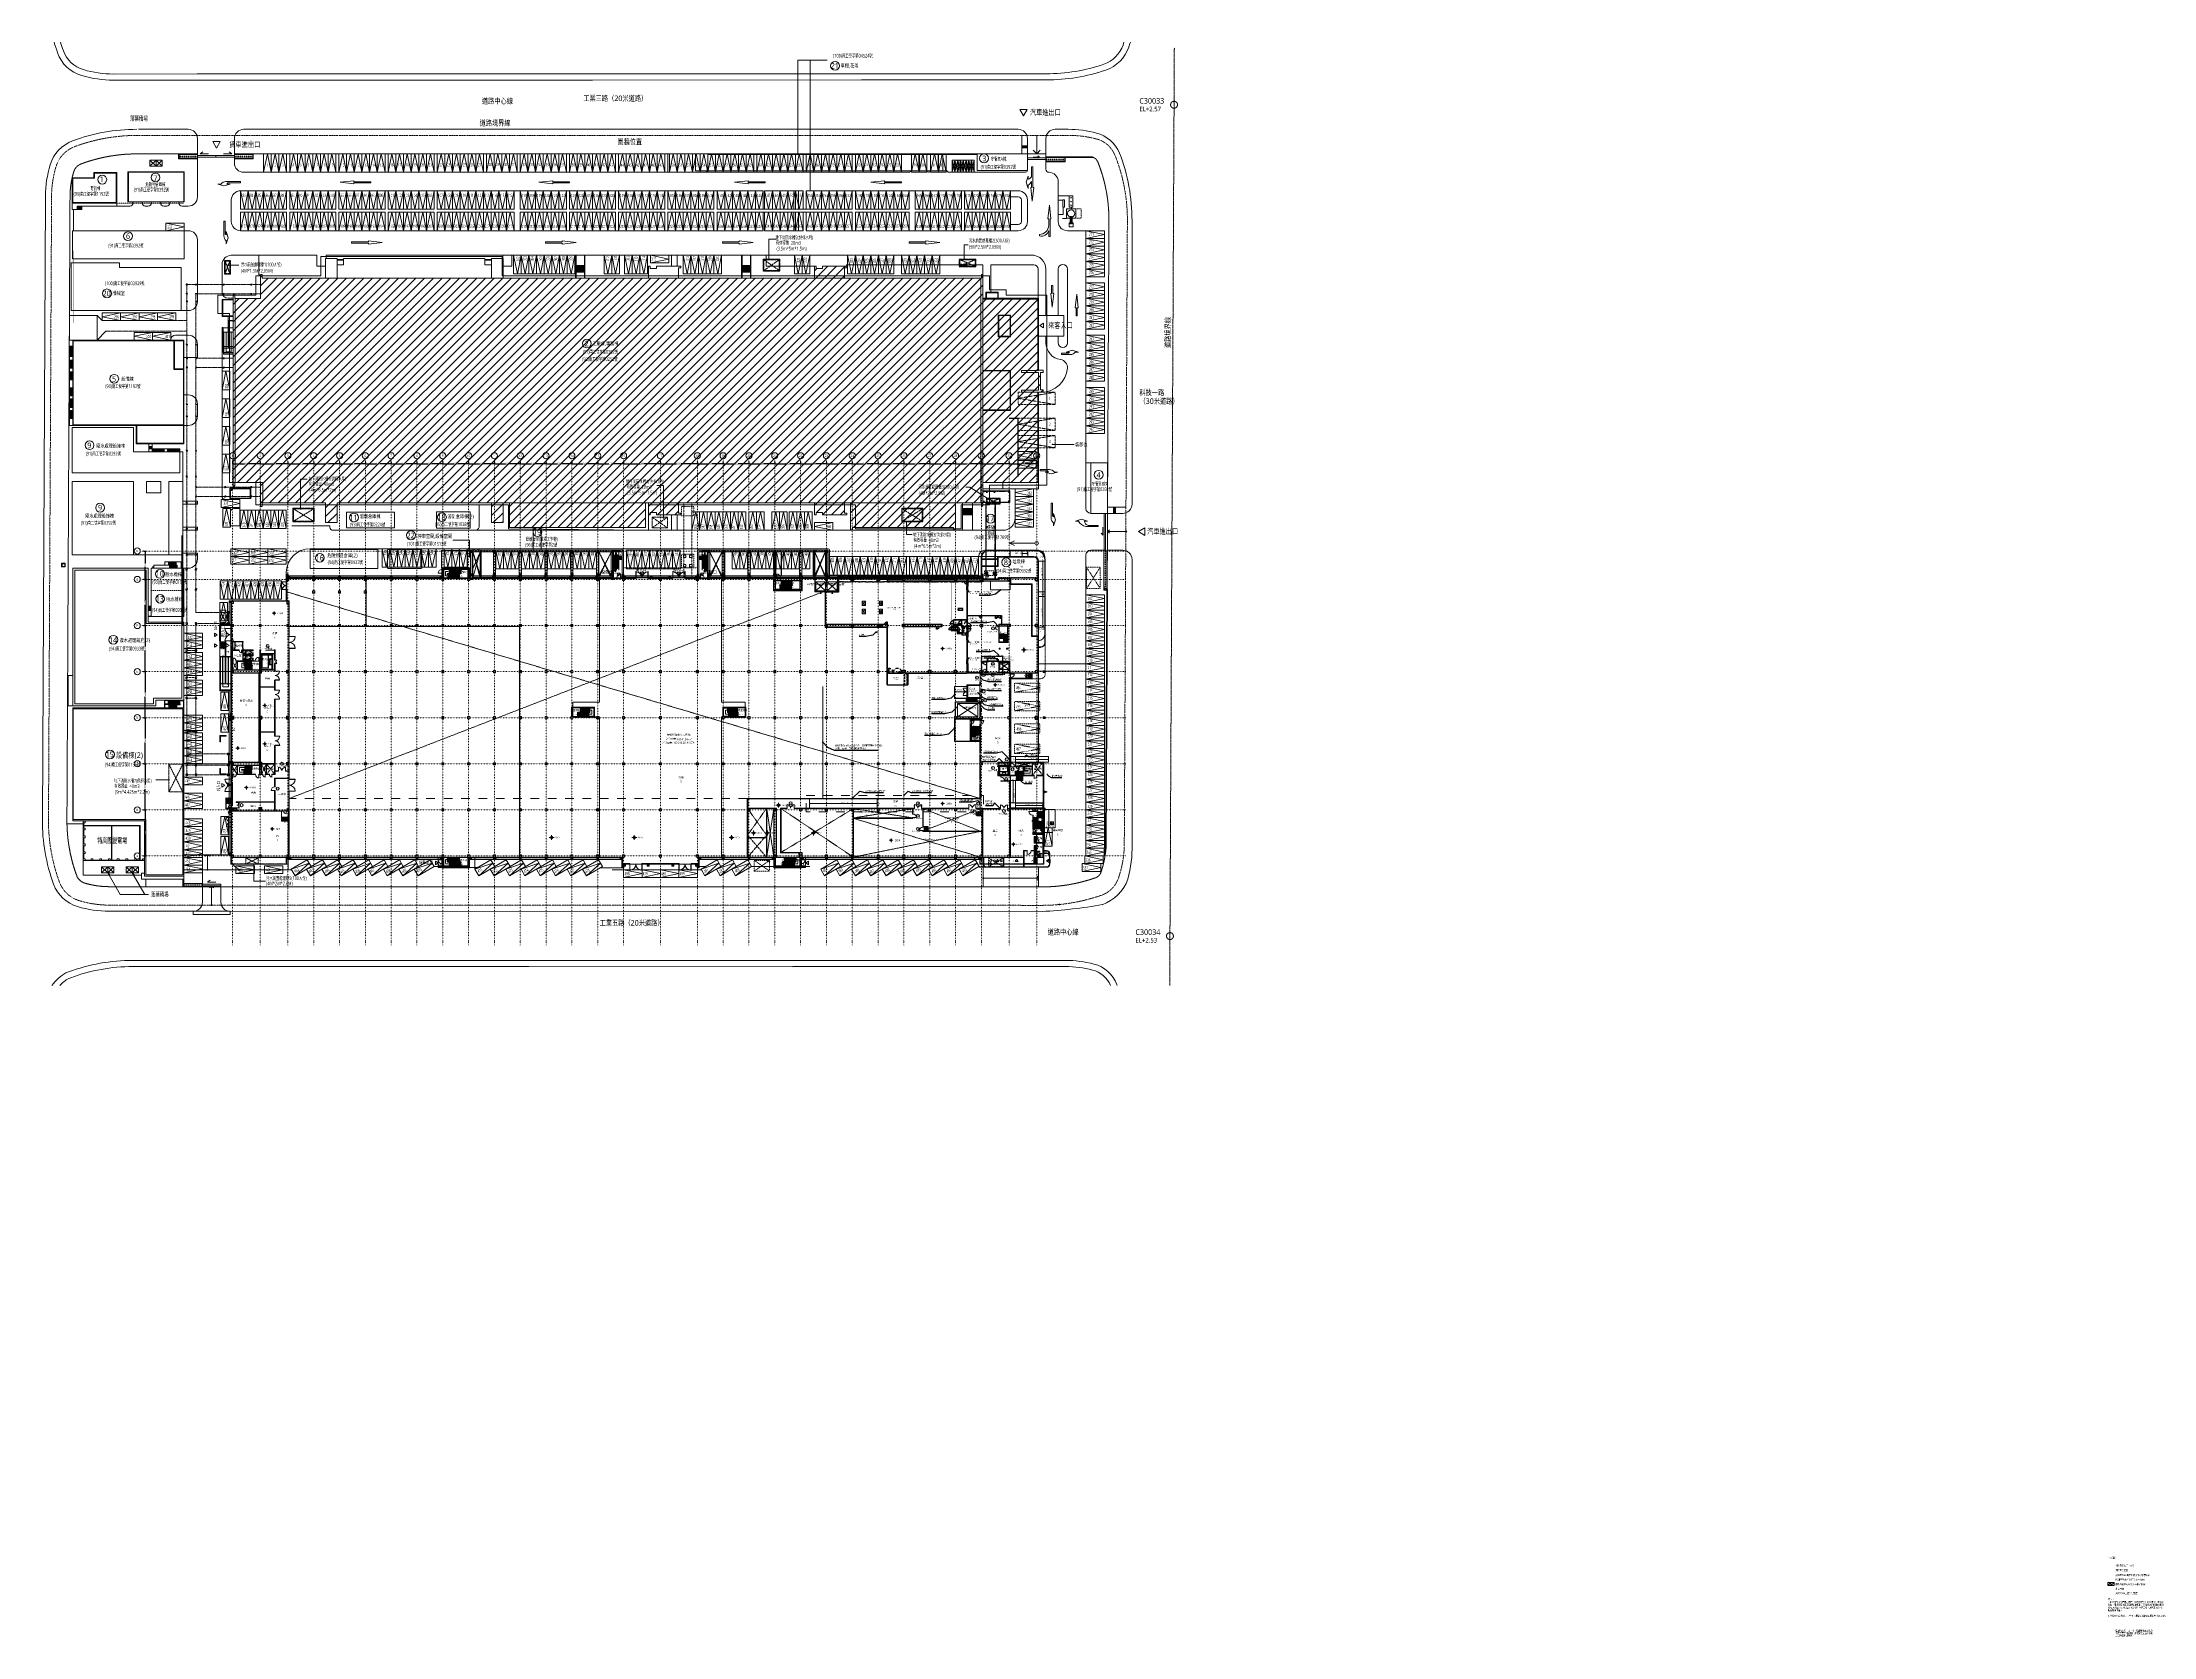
# Model space of a CAD drawing. Header units: millimetres. Extents: x -32710 to 654186, y -254124 to 420220.
# Drawn here: x -32710 to 654186, y -254124 to 264848 of the extents above; entities that cross this region are included whole.
import ezdxf
from ezdxf.enums import TextEntityAlignment as Align

# ---------------------------------------------------------------- set-up
doc = ezdxf.new("R2010")
doc.units = ezdxf.units.MM
doc.header["$LTSCALE"] = 1000
doc.set_wipeout_variables(frame=1)
for name, pattern in [('H12PL1$0$CENTER', [0.017, 0.012, -0.0015, 0.002, -0.0015]), ('H12PL1$0$CENTERK0', [0.065, 0.05, -0.005, 0.005, -0.005]), ('H12PL1$0$DASHEDX2', [0.15, 0.1, -0.05]), ('H12PL1$0$DHIDDEN', [0.075, 0.025, -0.0125, 0.025, -0.0125]), ('H12PL1$0$DIVIDEX2', [0.25, 0.1, -0.05, 0, -0.05, 0, -0.05]), ('H12PL1$0$DOTK0', [0.005, 0.0025, -0.0025]), ('H12PL1$0$DOTK00', [0.004, 0.001, -0.003]), ('H12PL1$0$DOTK1', [0.01, 0.005, -0.005]), ('H12PL1$0$DOTK2', [0.0166, 0.0083, -0.0083]), ('H12PL1$0$DOTX2', [0.05, 0, -0.05]), ('H12PL1$0$HIDDEN', [0.4, 0.3, -0.1]), ('H12PL1$0$HIDDENK1', [0.0334, 0.0167, -0.0167]), ('H12PL1$0$HIDDENK2', [0.05, 0.025, -0.025]), ('H12PL1$0$JJP_三點線', [0.9, 0.3, -0.15, 0, -0.15, 0, -0.15, 0, -0.15]), ('H12PL1$0$JJP_虛線(退縮線、投影線、地下室範圍、非屬本工程、圖面分區)', [0.45, 0.3, -0.15]), ('H12PL1$0$TAI_虛線', [5.644, 2.822, -2.822]), ('H12PL1$0$Wipeout_Contour', [1, 0, -1]), ('H12PL1$0$虛線', [0.846667, 0.423333, -0.423333]), ('H12PL1$0$雨水排水_路_最新$0$CENTERK3', [0.2749, 0.25, -0.0083, 0.0083, -0.0083]), ('H12PL1$0$雨水排水_路_最新$0$CENTERK4', [0.3582, 0.3333, -0.0083, 0.0083, -0.0083]), ('H12PL1$0$雨水排水_路_最新$0$CENTERK5', [0.6916, 0.6667, -0.0083, 0.0083, -0.0083]), ('H12PL1$0$雨水排水_路_最新$0$DOTK1', [0.01, 0.005, -0.005]), ('H12PL1$0$雨水排水_路_最新$0$DOTK2', [0.0166, 0.0083, -0.0083]), ('H12PL1$0$雨水排水_路_最新$0$HIDDEN', [0.0375, 0.025, -0.0125]), ('H12PL1$0$點劃線', [1.340556, 0.635, -0.352778, 0, -0.352778]), ('XFDP10-Re$0$HIDDEN', [0.3, 0.2, -0.1]), ('XFDP10-Re$0$HIDDEN2', [0.1875, 0.125, -0.0625])]:
    doc.linetypes.add(name, pattern=pattern)
for name, color, linetype in [('H12PL1$0$#2電梯_40_0', 252, 'Continuous'), ('H12PL1$0$#2電梯_40_CAGE', 252, 'Continuous'), ('H12PL1$0$#2電梯_40_CENTER', 252, 'Continuous'), ('H12PL1$0$#2電梯_40_DIM', 252, 'Continuous'), ('H12PL1$0$#2電梯_40_ELV', 252, 'Continuous'), ('H12PL1$0$#2電梯_40_RC', 252, 'Continuous'), ('H12PL1$0$#2電梯_40_STEEL2', 252, 'Continuous'), ('H12PL1$0$#2電梯_40_WEIGHT', 252, 'Continuous'), ('H12PL1$0$A-DIM', 252, 'Continuous'), ('H12PL1$0$A-HIDE.50K辦公室', 252, 'Continuous'), ('H12PL1$0$A-LABEL-HIGH', 252, 'Continuous'), ('H12PL1$0$A-LINK-ARCHI', 252, 'Continuous'), ('H12PL1$0$A-OBJE-2D', 252, 'Continuous'), ('H12PL1$0$A-OBJE-MEP', 252, 'Continuous'), ('H12PL1$0$A-OBJE-TOIL.3D', 252, 'Continuous'), ('H12PL1$0$A-RAIL', 252, 'Continuous'), ('H12PL1$0$A-STRS', 252, 'Continuous'), ('H12PL1$0$A-TEXT', 252, 'Continuous'), ('H12PL1$0$A-TEXT-修改說明.50K', 252, 'Continuous'), ('H12PL1$0$A-WALL-EX', 252, 'Continuous'), ('H12PL1$0$A-WALL-IN', 252, 'Continuous'), ('H12PL1$0$A-WALL-IN.200K拆除', 252, 'Continuous'), ('H12PL1$0$A-ZONE', 252, 'Continuous'), ('H12PL1$0$D label', 252, 'Continuous'), ('H12PL1$0$Door', 252, 'Continuous'), ('H12PL1$0$Hattch', 252, 'Continuous'), ('H12PL1$0$L10_27_ELV', 252, 'Continuous'), ('H12PL1$0$L10_27_SIAGE1', 252, 'Continuous'), ('H12PL1$0$L10_27_SIAGE3', 252, 'Continuous'), ('H12PL1$0$L10_27_STEEL2', 252, 'Continuous'), ('H12PL1$0$S-BEAM-SHOW', 252, 'Continuous'), ('H12PL1$0$S-COL', 252, 'Continuous'), ('H12PL1$0$S-FNDN', 252, 'Continuous'), ('H12PL1$0$S-GRID', 252, 'Continuous'), ('H12PL1$0$S-SLAB-SHOW', 252, 'Continuous'), ('H12PL1$0$S-WALL', 252, 'Continuous'), ('H12PL1$0$W label', 252, 'Continuous'), ('H12PL1$0$Window', 252, 'Continuous'), ('H12PL1$0$全區配置圖_匯入NEWCUB用_13_0', 252, 'Continuous'), ('H12PL1$0$全區配置圖_匯入NEWCUB用_13_200_TEXT3', 252, 'Continuous'), ('H12PL1$0$全區配置圖_匯入NEWCUB用_13_400_HYOKI', 252, 'Continuous'), ('H12PL1$0$全區配置圖_匯入NEWCUB用_13_Defpoints', 252, 'Continuous'), ('H12PL1$0$全區配置圖_匯入NEWCUB用_13_DRAN', 252, 'Continuous'), ('H12PL1$0$全區配置圖_匯入NEWCUB用_13_HATCH', 252, 'Continuous'), ('H12PL1$0$全區配置圖_匯入NEWCUB用_13_HYOKI', 252, 'Continuous'), ('H12PL1$0$全區配置圖_匯入NEWCUB用_13_KABE1', 252, 'Continuous'), ('H12PL1$0$全區配置圖_匯入NEWCUB用_13_KABE3', 252, 'Continuous'), ('H12PL1$0$全區配置圖_匯入NEWCUB用_13_KAIDAN', 252, 'Continuous'), ('H12PL1$0$全區配置圖_匯入NEWCUB用_13_LEVEL', 252, 'Continuous'), ('H12PL1$0$全區配置圖_匯入NEWCUB用_13_PKG', 252, 'Continuous'), ('H12PL1$0$全區配置圖_匯入NEWCUB用_13_PKG-N', 252, 'Continuous'), ('H12PL1$0$全區配置圖_匯入NEWCUB用_13_RC Wall', 252, 'Continuous'), ('H12PL1$0$全區配置圖_匯入NEWCUB用_13_RCHACHI', 252, 'Continuous'), ('H12PL1$0$全區配置圖_匯入NEWCUB用_13_SCON', 252, 'Continuous'), ('H12PL1$0$全區配置圖_匯入NEWCUB用_13_SIAGE1', 252, 'Continuous'), ('H12PL1$0$全區配置圖_匯入NEWCUB用_13_SIAGE3', 252, 'Continuous'), ('H12PL1$0$全區配置圖_匯入NEWCUB用_13_SITE', 252, 'Continuous'), ('H12PL1$0$全區配置圖_匯入NEWCUB用_13_STANTION', 252, 'Continuous'), ('H12PL1$0$全區配置圖_匯入NEWCUB用_13_STANTION新設', 252, 'Continuous'), ('H12PL1$0$全區配置圖_匯入NEWCUB用_13_STEEL2', 252, 'Continuous'), ('H12PL1$0$全區配置圖_匯入NEWCUB用_13_SUGATA', 252, 'Continuous'), ('H12PL1$0$全區配置圖_匯入NEWCUB用_13_SUGATA2', 252, 'Continuous'), ('H12PL1$0$全區配置圖_匯入NEWCUB用_13_SUGATA3', 252, 'Continuous'), ('H12PL1$0$全區配置圖_匯入NEWCUB用_13_SUGATA4', 252, 'Continuous'), ('H12PL1$0$全區配置圖_匯入NEWCUB用_13_SUGATAD', 252, 'Continuous'), ('H12PL1$0$全區配置圖_匯入NEWCUB用_13_TATEGU1', 252, 'Continuous'), ('H12PL1$0$全區配置圖_匯入NEWCUB用_13_TATEGU2', 252, 'Continuous'), ('H12PL1$0$全區配置圖_匯入NEWCUB用_13_TATEGU3', 252, 'Continuous'), ('H12PL1$0$全區配置圖_匯入NEWCUB用_13_TATEYA', 252, 'Continuous'), ('H12PL1$0$全區配置圖_匯入NEWCUB用_13_渡り廊下', 252, 'Continuous'), ('H12PL1$0$全區配置圖_匯入NEWCUB用_13_雨水排水経路図最新$0$SUGATAD', 252, 'Continuous'), ('MD-20250424-增加TRAY與FS主管位置調整', 7, 'Continuous'), ('xCUP-L40-M03-HVAC-EQ$0$XCUP-L40-HVAC-EQ$0$XCUP-L40-HVAC-EQ$0$XCUP-L40-HVAC-EQ$0$H-AHU-TXT', 7, 'Continuous'), ('XFDP10-Re$0$A-AIR Shower', 2, 'Continuous'), ('XFDP10-Re$0$A-CR-TT2', 1, 'Continuous'), ('XFDP10-Re$0$A-CR-TXT', 2, 'Continuous'), ('XFDP10-Re$0$A-Dim', 1, 'Continuous'), ('XFDP10-Re$0$A-Door (50K)', 2, 'Continuous'), ('XFDP10-Re$0$A-Door-Col', 9, 'Continuous'), ('XFDP10-Re$0$A-Door-Col_QZ', 9, 'Continuous'), ('XFDP10-Re$0$A-Door_Arch', 15, 'Continuous'), ('XFDP10-Re$0$A-Partition-Col (50K)', 1, 'Continuous'), ('XFDP10-Re$0$A-S-C1-800x1000-v (50K)', 212, 'Continuous'), ('XFDP10-Re$0$A-ST-txt (50K)', 1, 'Continuous'), ('XFDP10-Re$0$A-STAIR (50K)', 2, 'Continuous'), ('XFDP10-Re$0$A-txt-400', 2, 'Continuous'), ('XFDP10-Re$0$A-W-D-Height Difference', 17, 'XFDP10-Re$0$HIDDEN2'), ('XFDP10-Re$0$A-W-P1S (50K)', 2, 'Continuous'), ('XFDP10-Re$0$A-W-P2D (50K)', 2, 'Continuous'), ('XFDP10-Re$0$A-W-P3 (50K)', 2, 'Continuous'), ('XFDP10-Re$0$A-W-P4S (50K)', 2, 'Continuous'), ('XFDP10-Re$0$A-W-R1 (Rockwool) (50K)', 2, 'Continuous'), ('XFDP10-Re$0$A-W-R1S (Rockwool) (50K)', 2, 'Continuous'), ('XFDP10-Re$0$B-BM', 2, 'Continuous'), ('XFDP10-Re$0$B-Eq pattern (Belong to quotation)', 2, 'Continuous'), ('XFDP10-Re$0$B-Gowning room improvement', 15, 'Continuous'), ('XFDP10-Re$0$Lad-Door', 1, 'Continuous'), ('XFDP10-Re$0$MDT-3-MF-4', 8, 'Continuous'), ('XFDP10-Re$0$SM-OPEN', 240, 'Continuous'), ('XFDP10-Re$0$SM-OPEN-TXT', 3, 'Continuous')]:
    doc.layers.add(name, color=color, linetype=linetype)
for name, color, linetype, plot in [('XFDP10-Re$0$MD-250429-01_依機台需求修改天花板高度', 7, 'Continuous', False), ('XFDP10-Re$0$MD-250503-01_配合現況增設全高牆', 7, 'Continuous', False), ('XFDP10-Re$0$MD-250507-01_依工程單位與建築協調結果修改', 7, 'Continuous', False)]:
    doc.layers.add(name, color=color, linetype=linetype, plot=plot)
doc.styles.add('H12PL1$0$Standard', font='Microsoft JhengHei.ttf', dxfattribs={"width": 0.8})
doc.styles.add('H12PL1$1$dim-txt', font='isocp.shx', dxfattribs={"width": 0.7, "bigfont": 'chineset.shx'})
doc.styles.add('xCUP-L40-M03-HVAC-EQ$0$XCUP-L40-HVAC-EQ$0$XCUP-L40-HVAC-EQ$0$XCUP-L40-HVAC-EQ$0$CKIC-EC1', font='ckic-e.shx', dxfattribs={"height": 400, "bigfont": 'ckic-c.shx'})
doc.styles.add('XFDP10-Re$0$AA-TXT', font='isocp.shx', dxfattribs={"width": 0.8, "bigfont": 'china.shx'})
doc.styles.add('XFDP10-Re$0$BB-TXT', font='arial.ttf', dxfattribs={"width": 0.8})
doc.styles.add('XFDP10-Re$0$dim-txt', font='isocp.shx', dxfattribs={"width": 0.8, "bigfont": 'china.shx'})
doc.styles.add('XFDP10-Re$0$ROMANS', font='romans', dxfattribs={"bigfont": 'bigfont'})
doc.dimstyles.new('H12PL1$1$ARCH-dim-2000', dxfattribs={"dimscale": 2000, "dimtxt": 0.3, "dimasz": 0.1, "dimexe": 0.1, "dimexo": 0.1, "dimgap": 0.05, "dimtad": 1, "dimdec": 0, "dimrnd": 0.5, "dimdsep": 46, "dimtxsty": 'H12PL1$1$dim-txt', "dimblk": 'H12PL1$1$_Dot', "dimcen": 2, "dimclrd": 256, "dimclre": 256, "dimclrt": 256, "dimadec": 0, "dimazin": 0, "dimtfac": 1, "dimtix": 1, "dimtmove": 2, "dimatfit": 3, "dimldrblk": 'H12PL1$1$_OBLIQUE', "dimfxl": 1, "dimtvp": 1, "dimtolj": 1, "dimarcsym": 0})
doc.dimstyles.new('XFDP10-Re$0$20-dim', dxfattribs={"dimscale": 20, "dimtxt": 0.25, "dimasz": 0.1, "dimexe": 0.1, "dimexo": 0.1, "dimgap": 0.05, "dimtad": 1, "dimdec": 1, "dimdsep": 46, "dimtxsty": 'XFDP10-Re$0$dim-txt', "dimblk": 'XFDP10-Re$0$Dot', "dimcen": 2, "dimclrd": 256, "dimclre": 256, "dimclrt": 256, "dimadec": 0, "dimazin": 0, "dimtfac": 1, "dimtdec": 1, "dimtix": 1, "dimtmove": 2, "dimatfit": 3, "dimfxl": 1, "dimtvp": 1, "dimarcsym": 0})
doc.dimstyles.new('XFDP10-Re$0$ARCH-dim-400', dxfattribs={"dimscale": 400, "dimtxt": 0.25, "dimasz": 0.1, "dimexe": 0.1, "dimexo": 0.1, "dimgap": 0.05, "dimtad": 1, "dimdec": 0, "dimlfac": 10, "dimdsep": 46, "dimtxsty": 'XFDP10-Re$0$dim-txt', "dimblk": 'XFDP10-Re$0$_Dot', "dimcen": 2, "dimclrd": 256, "dimclre": 256, "dimclrt": 256, "dimazin": 0, "dimtfac": 1, "dimtdec": 0, "dimtix": 1, "dimtmove": 2, "dimatfit": 3, "dimfxl": 3, "dimtvp": 1, "dimtolj": 1, "dimtzin": 0, "dimarcsym": 0})

# ---------------------------------------------------------------- blocks, each defined once
blk = doc.blocks.new('*D3040')
at = {"layer": 'DEFPOINTS', "color": 0, "linetype": 'Continuous', "transparency": 16777216}
for p in [(-29000, 99250), (-29000, 90000), (-28420, 90000)]:
    blk.add_point(p, dxfattribs=at)
at = {"layer": 'H12PL1$0$A-DIM', "linetype": 'Continuous', "lineweight": -2, "transparency": 16777216}
for p, q in [((-28800, 99250), (-28220, 99250)), ((-28420, 99050), (-28420, 95259)), ((-28800, 90000), (-28220, 90000)), ((-28420, 90200), (-28420, 93991))]:
    blk.add_line(p, q, dxfattribs=at)
at = {"layer": 'H12PL1$0$A-DIM', "linetype": 'Continuous', "lineweight": 0, "transparency": 16777216, "insert": (-28420, 94625), "char_height": 600, "attachment_point": 5, "rotation": 90, "style": 'H12PL1$1$dim-txt'}
blk.add_mtext('\\A1;9250', dxfattribs=at)
blk = doc.blocks.new('H12PL1$1$_Dot')
blk = doc.blocks.new('H12PL1$1$_OBLIQUE')
at = {"color": 0, "linetype": 'ByBlock', "lineweight": -2}
blk.add_line((-0.5, -0.5), (0.5, 0.5), dxfattribs=at)
blk = doc.blocks.new('*D3041')
at = {"layer": 'DEFPOINTS', "color": 0, "linetype": 'Continuous', "transparency": 16777216}
for p in [(-29000, 90000), (-29000, 75000), (-28420, 75000)]:
    blk.add_point(p, dxfattribs=at)
at = {"layer": 'H12PL1$0$A-DIM', "linetype": 'Continuous', "lineweight": -2, "transparency": 16777216}
for p, q in [((-28800, 90000), (-28220, 90000)), ((-28420, 89800), (-28420, 83230)), ((-28420, 75200), (-28420, 81770)), ((-28800, 75000), (-28220, 75000))]:
    blk.add_line(p, q, dxfattribs=at)
at = {"layer": 'H12PL1$0$A-DIM', "linetype": 'Continuous', "lineweight": 0, "transparency": 16777216, "insert": (-28420, 82500), "char_height": 600, "attachment_point": 5, "rotation": 90, "style": 'H12PL1$1$dim-txt'}
blk.add_mtext('\\A1;15000', dxfattribs=at)
blk = doc.blocks.new('*D3042')
at = {"layer": 'DEFPOINTS', "color": 0, "linetype": 'Continuous', "transparency": 16777216}
for p in [(-29000, 75000), (-29000, 60000), (-28420, 60000)]:
    blk.add_point(p, dxfattribs=at)
at = {"layer": 'H12PL1$0$A-DIM', "linetype": 'Continuous', "lineweight": -2, "transparency": 16777216}
for p, q in [((-28800, 75000), (-28220, 75000)), ((-28420, 74800), (-28420, 68230)), ((-28420, 60200), (-28420, 66770)), ((-28800, 60000), (-28220, 60000))]:
    blk.add_line(p, q, dxfattribs=at)
at = {"layer": 'H12PL1$0$A-DIM', "linetype": 'Continuous', "lineweight": 0, "transparency": 16777216, "insert": (-28420, 67500), "char_height": 600, "attachment_point": 5, "rotation": 90, "style": 'H12PL1$1$dim-txt'}
blk.add_mtext('\\A1;15000', dxfattribs=at)
blk = doc.blocks.new('*D3043')
at = {"layer": 'DEFPOINTS', "color": 0, "linetype": 'Continuous', "transparency": 16777216}
for p in [(-29000, 60000), (-29000, 45000), (-28420, 45000)]:
    blk.add_point(p, dxfattribs=at)
at = {"layer": 'H12PL1$0$A-DIM', "linetype": 'Continuous', "lineweight": -2, "transparency": 16777216}
for p, q in [((-28800, 60000), (-28220, 60000)), ((-28420, 59800), (-28420, 53230)), ((-28420, 45200), (-28420, 51770)), ((-28800, 45000), (-28220, 45000))]:
    blk.add_line(p, q, dxfattribs=at)
at = {"layer": 'H12PL1$0$A-DIM', "linetype": 'Continuous', "lineweight": 0, "transparency": 16777216, "insert": (-28420, 52500), "char_height": 600, "attachment_point": 5, "rotation": 90, "style": 'H12PL1$1$dim-txt'}
blk.add_mtext('\\A1;15000', dxfattribs=at)
blk = doc.blocks.new('*D3044')
at = {"layer": 'DEFPOINTS', "color": 0, "linetype": 'Continuous', "transparency": 16777216}
for p in [(-29000, 45000), (-29000, 30000), (-28420, 30000)]:
    blk.add_point(p, dxfattribs=at)
at = {"layer": 'H12PL1$0$A-DIM', "linetype": 'Continuous', "lineweight": -2, "transparency": 16777216}
for p, q in [((-28800, 45000), (-28220, 45000)), ((-28420, 44800), (-28420, 38230)), ((-28420, 30200), (-28420, 36770)), ((-28800, 30000), (-28220, 30000))]:
    blk.add_line(p, q, dxfattribs=at)
at = {"layer": 'H12PL1$0$A-DIM', "linetype": 'Continuous', "lineweight": 0, "transparency": 16777216, "insert": (-28420, 37500), "char_height": 600, "attachment_point": 5, "rotation": 90, "style": 'H12PL1$1$dim-txt'}
blk.add_mtext('\\A1;15000', dxfattribs=at)
blk = doc.blocks.new('*D3045')
at = {"layer": 'DEFPOINTS', "color": 0, "linetype": 'Continuous', "transparency": 16777216}
for p in [(-29000, 30000), (-29000, 15000), (-28420, 15000)]:
    blk.add_point(p, dxfattribs=at)
at = {"layer": 'H12PL1$0$A-DIM', "linetype": 'Continuous', "lineweight": -2, "transparency": 16777216}
for p, q in [((-28800, 30000), (-28220, 30000)), ((-28420, 29800), (-28420, 23230)), ((-28420, 15200), (-28420, 21770)), ((-28800, 15000), (-28220, 15000))]:
    blk.add_line(p, q, dxfattribs=at)
at = {"layer": 'H12PL1$0$A-DIM', "linetype": 'Continuous', "lineweight": 0, "transparency": 16777216, "insert": (-28420, 22500), "char_height": 600, "attachment_point": 5, "rotation": 90, "style": 'H12PL1$1$dim-txt'}
blk.add_mtext('\\A1;15000', dxfattribs=at)
blk = doc.blocks.new('*D3046')
at = {"layer": 'DEFPOINTS', "color": 0, "linetype": 'Continuous', "transparency": 16777216}
for p in [(-29000, 15000), (-29000, 0), (-28420, 0)]:
    blk.add_point(p, dxfattribs=at)
at = {"layer": 'H12PL1$0$A-DIM', "linetype": 'Continuous', "lineweight": -2, "transparency": 16777216}
for p, q in [((-28800, 15000), (-28220, 15000)), ((-28420, 14800), (-28420, 8230)), ((-28800, 0), (-28220, 0)), ((-28420, 200), (-28420, 6770))]:
    blk.add_line(p, q, dxfattribs=at)
at = {"layer": 'H12PL1$0$A-DIM', "linetype": 'Continuous', "lineweight": 0, "transparency": 16777216, "insert": (-28420, 7500), "char_height": 600, "attachment_point": 5, "rotation": 90, "style": 'H12PL1$1$dim-txt'}
blk.add_mtext('\\A1;15000', dxfattribs=at)
blk = doc.blocks.new('*D3047')
at = {"layer": 'DEFPOINTS', "color": 0, "linetype": 'Continuous', "transparency": 16777216}
for p in [(0, 128250), (9000, 128250), (9000, 127670)]:
    blk.add_point(p, dxfattribs=at)
at = {"layer": 'H12PL1$0$A-DIM', "linetype": 'Continuous', "lineweight": -2, "transparency": 16777216}
for p, q in [((0, 128050), (0, 127470)), ((200, 127670), (3866, 127670)), ((8800, 127670), (5134, 127670)), ((9000, 128050), (9000, 127470))]:
    blk.add_line(p, q, dxfattribs=at)
at = {"layer": 'H12PL1$0$A-DIM', "linetype": 'Continuous', "lineweight": 0, "transparency": 16777216, "insert": (4500, 127670), "char_height": 600, "attachment_point": 5, "style": 'H12PL1$1$dim-txt'}
blk.add_mtext('\\A1;9000', dxfattribs=at)
blk = doc.blocks.new('*D3048')
at = {"layer": 'DEFPOINTS', "color": 0, "linetype": 'Continuous', "transparency": 16777216}
for p in [(9000, 128250), (18000, 128250), (18000, 127670)]:
    blk.add_point(p, dxfattribs=at)
at = {"layer": 'H12PL1$0$A-DIM', "linetype": 'Continuous', "lineweight": -2, "transparency": 16777216}
for p, q in [((9000, 128050), (9000, 127470)), ((9200, 127670), (12866, 127670)), ((17800, 127670), (14134, 127670)), ((18000, 128050), (18000, 127470))]:
    blk.add_line(p, q, dxfattribs=at)
at = {"layer": 'H12PL1$0$A-DIM', "linetype": 'Continuous', "lineweight": 0, "transparency": 16777216, "insert": (13500, 127670), "char_height": 600, "attachment_point": 5, "style": 'H12PL1$1$dim-txt'}
blk.add_mtext('\\A1;9000', dxfattribs=at)
blk = doc.blocks.new('*D3049')
at = {"layer": 'DEFPOINTS', "color": 0, "linetype": 'Continuous', "transparency": 16777216}
for p in [(18000, 128250), (26400, 128250), (26400, 127670)]:
    blk.add_point(p, dxfattribs=at)
at = {"layer": 'H12PL1$0$A-DIM', "linetype": 'Continuous', "lineweight": -2, "transparency": 16777216}
for p, q in [((18000, 128050), (18000, 127470)), ((18200, 127670), (21554, 127670)), ((26200, 127670), (22846, 127670)), ((26400, 128050), (26400, 127470))]:
    blk.add_line(p, q, dxfattribs=at)
at = {"layer": 'H12PL1$0$A-DIM', "linetype": 'Continuous', "lineweight": 0, "transparency": 16777216, "insert": (22200, 127670), "char_height": 600, "attachment_point": 5, "style": 'H12PL1$1$dim-txt'}
blk.add_mtext('\\A1;8400', dxfattribs=at)
blk = doc.blocks.new('*D3050')
at = {"layer": 'DEFPOINTS', "color": 0, "linetype": 'Continuous', "transparency": 16777216}
for p in [(26400, 128250), (34800, 128250), (34800, 127670)]:
    blk.add_point(p, dxfattribs=at)
at = {"layer": 'H12PL1$0$A-DIM', "linetype": 'Continuous', "lineweight": -2, "transparency": 16777216}
for p, q in [((26400, 128050), (26400, 127470)), ((26600, 127670), (29954, 127670)), ((34600, 127670), (31246, 127670)), ((34800, 128050), (34800, 127470))]:
    blk.add_line(p, q, dxfattribs=at)
at = {"layer": 'H12PL1$0$A-DIM', "linetype": 'Continuous', "lineweight": 0, "transparency": 16777216, "insert": (30600, 127670), "char_height": 600, "attachment_point": 5, "style": 'H12PL1$1$dim-txt'}
blk.add_mtext('\\A1;8400', dxfattribs=at)
blk = doc.blocks.new('*D3051')
at = {"layer": 'DEFPOINTS', "color": 0, "linetype": 'Continuous', "transparency": 16777216}
for p in [(34800, 128250), (43200, 128250), (43200, 127670)]:
    blk.add_point(p, dxfattribs=at)
at = {"layer": 'H12PL1$0$A-DIM', "linetype": 'Continuous', "lineweight": -2, "transparency": 16777216}
for p, q in [((34800, 128050), (34800, 127470)), ((35000, 127670), (38354, 127670)), ((43000, 127670), (39646, 127670)), ((43200, 128050), (43200, 127470))]:
    blk.add_line(p, q, dxfattribs=at)
at = {"layer": 'H12PL1$0$A-DIM', "linetype": 'Continuous', "lineweight": 0, "transparency": 16777216, "insert": (39000, 127670), "char_height": 600, "attachment_point": 5, "style": 'H12PL1$1$dim-txt'}
blk.add_mtext('\\A1;8400', dxfattribs=at)
blk = doc.blocks.new('*D3052')
at = {"layer": 'DEFPOINTS', "color": 0, "linetype": 'Continuous', "transparency": 16777216}
for p in [(43200, 128250), (51600, 128250), (51600, 127670)]:
    blk.add_point(p, dxfattribs=at)
at = {"layer": 'H12PL1$0$A-DIM', "linetype": 'Continuous', "lineweight": -2, "transparency": 16777216}
for p, q in [((43200, 128050), (43200, 127470)), ((43400, 127670), (46754, 127670)), ((51400, 127670), (48046, 127670)), ((51600, 128050), (51600, 127470))]:
    blk.add_line(p, q, dxfattribs=at)
at = {"layer": 'H12PL1$0$A-DIM', "linetype": 'Continuous', "lineweight": 0, "transparency": 16777216, "insert": (47400, 127670), "char_height": 600, "attachment_point": 5, "style": 'H12PL1$1$dim-txt'}
blk.add_mtext('\\A1;8400', dxfattribs=at)
blk = doc.blocks.new('*D3053')
at = {"layer": 'DEFPOINTS', "color": 0, "linetype": 'Continuous', "transparency": 16777216}
for p in [(51600, 128250), (60000, 128250), (60000, 127670)]:
    blk.add_point(p, dxfattribs=at)
at = {"layer": 'H12PL1$0$A-DIM', "linetype": 'Continuous', "lineweight": -2, "transparency": 16777216}
for p, q in [((51600, 128050), (51600, 127470)), ((51800, 127670), (55154, 127670)), ((59800, 127670), (56446, 127670)), ((60000, 128050), (60000, 127470))]:
    blk.add_line(p, q, dxfattribs=at)
at = {"layer": 'H12PL1$0$A-DIM', "linetype": 'Continuous', "lineweight": 0, "transparency": 16777216, "insert": (55800, 127670), "char_height": 600, "attachment_point": 5, "style": 'H12PL1$1$dim-txt'}
blk.add_mtext('\\A1;8400', dxfattribs=at)
blk = doc.blocks.new('*D3054')
at = {"layer": 'DEFPOINTS', "color": 0, "linetype": 'Continuous', "transparency": 16777216}
for p in [(60000, 128250), (68400, 128250), (68400, 127670)]:
    blk.add_point(p, dxfattribs=at)
at = {"layer": 'H12PL1$0$A-DIM', "linetype": 'Continuous', "lineweight": -2, "transparency": 16777216}
for p, q in [((60000, 128050), (60000, 127470)), ((60200, 127670), (63554, 127670)), ((68200, 127670), (64846, 127670)), ((68400, 128050), (68400, 127470))]:
    blk.add_line(p, q, dxfattribs=at)
at = {"layer": 'H12PL1$0$A-DIM', "linetype": 'Continuous', "lineweight": 0, "transparency": 16777216, "insert": (64200, 127670), "char_height": 600, "attachment_point": 5, "style": 'H12PL1$1$dim-txt'}
blk.add_mtext('\\A1;8400', dxfattribs=at)
blk = doc.blocks.new('*D3055')
at = {"layer": 'DEFPOINTS', "color": 0, "linetype": 'Continuous', "transparency": 16777216}
for p in [(68400, 128250), (76800, 128250), (76800, 127670)]:
    blk.add_point(p, dxfattribs=at)
at = {"layer": 'H12PL1$0$A-DIM', "linetype": 'Continuous', "lineweight": -2, "transparency": 16777216}
for p, q in [((68400, 128050), (68400, 127470)), ((68600, 127670), (71954, 127670)), ((76600, 127670), (73246, 127670)), ((76800, 128050), (76800, 127470))]:
    blk.add_line(p, q, dxfattribs=at)
at = {"layer": 'H12PL1$0$A-DIM', "linetype": 'Continuous', "lineweight": 0, "transparency": 16777216, "insert": (72600, 127670), "char_height": 600, "attachment_point": 5, "style": 'H12PL1$1$dim-txt'}
blk.add_mtext('\\A1;8400', dxfattribs=at)
blk = doc.blocks.new('*D3056')
at = {"layer": 'DEFPOINTS', "color": 0, "linetype": 'Continuous', "transparency": 16777216}
for p in [(76800, 128250), (85200, 128250), (85200, 127670)]:
    blk.add_point(p, dxfattribs=at)
at = {"layer": 'H12PL1$0$A-DIM', "linetype": 'Continuous', "lineweight": -2, "transparency": 16777216}
for p, q in [((76800, 128050), (76800, 127470)), ((77000, 127670), (80354, 127670)), ((85000, 127670), (81646, 127670)), ((85200, 128050), (85200, 127470))]:
    blk.add_line(p, q, dxfattribs=at)
at = {"layer": 'H12PL1$0$A-DIM', "linetype": 'Continuous', "lineweight": 0, "transparency": 16777216, "insert": (81000, 127670), "char_height": 600, "attachment_point": 5, "style": 'H12PL1$1$dim-txt'}
blk.add_mtext('\\A1;8400', dxfattribs=at)
blk = doc.blocks.new('*D3057')
at = {"layer": 'DEFPOINTS', "color": 0, "linetype": 'Continuous', "transparency": 16777216}
for p in [(85200, 128250), (93600, 128250), (93600, 127670)]:
    blk.add_point(p, dxfattribs=at)
at = {"layer": 'H12PL1$0$A-DIM', "linetype": 'Continuous', "lineweight": -2, "transparency": 16777216}
for p, q in [((85200, 128050), (85200, 127470)), ((85400, 127670), (88754, 127670)), ((93400, 127670), (90046, 127670)), ((93600, 128050), (93600, 127470))]:
    blk.add_line(p, q, dxfattribs=at)
at = {"layer": 'H12PL1$0$A-DIM', "linetype": 'Continuous', "lineweight": 0, "transparency": 16777216, "insert": (89400, 127670), "char_height": 600, "attachment_point": 5, "style": 'H12PL1$1$dim-txt'}
blk.add_mtext('\\A1;8400', dxfattribs=at)
blk = doc.blocks.new('*D3058')
at = {"layer": 'DEFPOINTS', "color": 0, "linetype": 'Continuous', "transparency": 16777216}
for p in [(93600, 128250), (102000, 128250), (102000, 127670)]:
    blk.add_point(p, dxfattribs=at)
at = {"layer": 'H12PL1$0$A-DIM', "linetype": 'Continuous', "lineweight": -2, "transparency": 16777216}
for p, q in [((93600, 128050), (93600, 127470)), ((93800, 127670), (97154, 127670)), ((101800, 127670), (98446, 127670)), ((102000, 128050), (102000, 127470))]:
    blk.add_line(p, q, dxfattribs=at)
at = {"layer": 'H12PL1$0$A-DIM', "linetype": 'Continuous', "lineweight": 0, "transparency": 16777216, "insert": (97800, 127670), "char_height": 600, "attachment_point": 5, "style": 'H12PL1$1$dim-txt'}
blk.add_mtext('\\A1;8400', dxfattribs=at)
blk = doc.blocks.new('*D3059')
at = {"layer": 'DEFPOINTS', "color": 0, "linetype": 'Continuous', "transparency": 16777216}
for p in [(102000, 128250), (110400, 128250), (110400, 127670)]:
    blk.add_point(p, dxfattribs=at)
at = {"layer": 'H12PL1$0$A-DIM', "linetype": 'Continuous', "lineweight": -2, "transparency": 16777216}
for p, q in [((102000, 128050), (102000, 127470)), ((102200, 127670), (105554, 127670)), ((110200, 127670), (106846, 127670)), ((110400, 128050), (110400, 127470))]:
    blk.add_line(p, q, dxfattribs=at)
at = {"layer": 'H12PL1$0$A-DIM', "linetype": 'Continuous', "lineweight": 0, "transparency": 16777216, "insert": (106200, 127670), "char_height": 600, "attachment_point": 5, "style": 'H12PL1$1$dim-txt'}
blk.add_mtext('\\A1;8400', dxfattribs=at)
blk = doc.blocks.new('*D3060')
at = {"layer": 'DEFPOINTS', "color": 0, "linetype": 'Continuous', "transparency": 16777216}
for p in [(110400, 128250), (118800, 128250), (118800, 127670)]:
    blk.add_point(p, dxfattribs=at)
at = {"layer": 'H12PL1$0$A-DIM', "linetype": 'Continuous', "lineweight": -2, "transparency": 16777216}
for p, q in [((110400, 128050), (110400, 127470)), ((110600, 127670), (113954, 127670)), ((118600, 127670), (115246, 127670)), ((118800, 128050), (118800, 127470))]:
    blk.add_line(p, q, dxfattribs=at)
at = {"layer": 'H12PL1$0$A-DIM', "linetype": 'Continuous', "lineweight": 0, "transparency": 16777216, "insert": (114600, 127670), "char_height": 600, "attachment_point": 5, "style": 'H12PL1$1$dim-txt'}
blk.add_mtext('\\A1;8400', dxfattribs=at)
blk = doc.blocks.new('*D3061')
at = {"layer": 'DEFPOINTS', "color": 0, "linetype": 'Continuous', "transparency": 16777216}
for p in [(118800, 128250), (127200, 128250), (127200, 127670)]:
    blk.add_point(p, dxfattribs=at)
at = {"layer": 'H12PL1$0$A-DIM', "linetype": 'Continuous', "lineweight": -2, "transparency": 16777216}
for p, q in [((118800, 128050), (118800, 127470)), ((119000, 127670), (122354, 127670)), ((127000, 127670), (123646, 127670)), ((127200, 128050), (127200, 127470))]:
    blk.add_line(p, q, dxfattribs=at)
at = {"layer": 'H12PL1$0$A-DIM', "linetype": 'Continuous', "lineweight": 0, "transparency": 16777216, "insert": (123000, 127670), "char_height": 600, "attachment_point": 5, "style": 'H12PL1$1$dim-txt'}
blk.add_mtext('\\A1;8400', dxfattribs=at)
blk = doc.blocks.new('*D3062')
at = {"layer": 'DEFPOINTS', "color": 0, "linetype": 'Continuous', "transparency": 16777216}
for p in [(127200, 128250), (139200, 128250), (139200, 127670)]:
    blk.add_point(p, dxfattribs=at)
at = {"layer": 'H12PL1$0$A-DIM', "linetype": 'Continuous', "lineweight": -2, "transparency": 16777216}
for p, q in [((127200, 128050), (127200, 127470)), ((127400, 127670), (132470, 127670)), ((139000, 127670), (133930, 127670)), ((139200, 128050), (139200, 127470))]:
    blk.add_line(p, q, dxfattribs=at)
at = {"layer": 'H12PL1$0$A-DIM', "linetype": 'Continuous', "lineweight": 0, "transparency": 16777216, "insert": (133200, 127670), "char_height": 600, "attachment_point": 5, "style": 'H12PL1$1$dim-txt'}
blk.add_mtext('\\A1;12000', dxfattribs=at)
blk = doc.blocks.new('*D3063')
at = {"layer": 'DEFPOINTS', "color": 0, "linetype": 'Continuous', "transparency": 16777216}
for p in [(139200, 128250), (151200, 128250), (151200, 127670)]:
    blk.add_point(p, dxfattribs=at)
at = {"layer": 'H12PL1$0$A-DIM', "linetype": 'Continuous', "lineweight": -2, "transparency": 16777216}
for p, q in [((139200, 128050), (139200, 127470)), ((139400, 127670), (144470, 127670)), ((151000, 127670), (145930, 127670)), ((151200, 128050), (151200, 127470))]:
    blk.add_line(p, q, dxfattribs=at)
at = {"layer": 'H12PL1$0$A-DIM', "linetype": 'Continuous', "lineweight": 0, "transparency": 16777216, "insert": (145200, 127670), "char_height": 600, "attachment_point": 5, "style": 'H12PL1$1$dim-txt'}
blk.add_mtext('\\A1;12000', dxfattribs=at)
blk = doc.blocks.new('*D3064')
at = {"layer": 'DEFPOINTS', "color": 0, "linetype": 'Continuous', "transparency": 16777216}
for p in [(151200, 128250), (159600, 128250), (159600, 127670)]:
    blk.add_point(p, dxfattribs=at)
at = {"layer": 'H12PL1$0$A-DIM', "linetype": 'Continuous', "lineweight": -2, "transparency": 16777216}
for p, q in [((151200, 128050), (151200, 127470)), ((151400, 127670), (154754, 127670)), ((159400, 127670), (156046, 127670)), ((159600, 128050), (159600, 127470))]:
    blk.add_line(p, q, dxfattribs=at)
at = {"layer": 'H12PL1$0$A-DIM', "linetype": 'Continuous', "lineweight": 0, "transparency": 16777216, "insert": (155400, 127670), "char_height": 600, "attachment_point": 5, "style": 'H12PL1$1$dim-txt'}
blk.add_mtext('\\A1;8400', dxfattribs=at)
blk = doc.blocks.new('*D3065')
at = {"layer": 'DEFPOINTS', "color": 0, "linetype": 'Continuous', "transparency": 16777216}
for p in [(159600, 128250), (168000, 128250), (168000, 127670)]:
    blk.add_point(p, dxfattribs=at)
at = {"layer": 'H12PL1$0$A-DIM', "linetype": 'Continuous', "lineweight": -2, "transparency": 16777216}
for p, q in [((159600, 128050), (159600, 127470)), ((159800, 127670), (163154, 127670)), ((167800, 127670), (164446, 127670)), ((168000, 128050), (168000, 127470))]:
    blk.add_line(p, q, dxfattribs=at)
at = {"layer": 'H12PL1$0$A-DIM', "linetype": 'Continuous', "lineweight": 0, "transparency": 16777216, "insert": (163800, 127670), "char_height": 600, "attachment_point": 5, "style": 'H12PL1$1$dim-txt'}
blk.add_mtext('\\A1;8400', dxfattribs=at)
blk = doc.blocks.new('*D3066')
at = {"layer": 'DEFPOINTS', "color": 0, "linetype": 'Continuous', "transparency": 16777216}
for p in [(168000, 128250), (176400, 128250), (176400, 127670)]:
    blk.add_point(p, dxfattribs=at)
at = {"layer": 'H12PL1$0$A-DIM', "linetype": 'Continuous', "lineweight": -2, "transparency": 16777216}
for p, q in [((168000, 128050), (168000, 127470)), ((168200, 127670), (171554, 127670)), ((176200, 127670), (172846, 127670)), ((176400, 128050), (176400, 127470))]:
    blk.add_line(p, q, dxfattribs=at)
at = {"layer": 'H12PL1$0$A-DIM', "linetype": 'Continuous', "lineweight": 0, "transparency": 16777216, "insert": (172200, 127670), "char_height": 600, "attachment_point": 5, "style": 'H12PL1$1$dim-txt'}
blk.add_mtext('\\A1;8400', dxfattribs=at)
blk = doc.blocks.new('*D3067')
at = {"layer": 'DEFPOINTS', "color": 0, "linetype": 'Continuous', "transparency": 16777216}
for p in [(176400, 128250), (184800, 128250), (184800, 127670)]:
    blk.add_point(p, dxfattribs=at)
at = {"layer": 'H12PL1$0$A-DIM', "linetype": 'Continuous', "lineweight": -2, "transparency": 16777216}
for p, q in [((176400, 128050), (176400, 127470)), ((176600, 127670), (179954, 127670)), ((184600, 127670), (181246, 127670)), ((184800, 128050), (184800, 127470))]:
    blk.add_line(p, q, dxfattribs=at)
at = {"layer": 'H12PL1$0$A-DIM', "linetype": 'Continuous', "lineweight": 0, "transparency": 16777216, "insert": (180600, 127670), "char_height": 600, "attachment_point": 5, "style": 'H12PL1$1$dim-txt'}
blk.add_mtext('\\A1;8400', dxfattribs=at)
blk = doc.blocks.new('*D3068')
at = {"layer": 'DEFPOINTS', "color": 0, "linetype": 'Continuous', "transparency": 16777216}
for p in [(184800, 128250), (193200, 128250), (193200, 127670)]:
    blk.add_point(p, dxfattribs=at)
at = {"layer": 'H12PL1$0$A-DIM', "linetype": 'Continuous', "lineweight": -2, "transparency": 16777216}
for p, q in [((184800, 128050), (184800, 127470)), ((185000, 127670), (188354, 127670)), ((193000, 127670), (189646, 127670)), ((193200, 128050), (193200, 127470))]:
    blk.add_line(p, q, dxfattribs=at)
at = {"layer": 'H12PL1$0$A-DIM', "linetype": 'Continuous', "lineweight": 0, "transparency": 16777216, "insert": (189000, 127670), "char_height": 600, "attachment_point": 5, "style": 'H12PL1$1$dim-txt'}
blk.add_mtext('\\A1;8400', dxfattribs=at)
blk = doc.blocks.new('*D3069')
at = {"layer": 'DEFPOINTS', "color": 0, "linetype": 'Continuous', "transparency": 16777216}
for p in [(193200, 128250), (201600, 128250), (201600, 127670)]:
    blk.add_point(p, dxfattribs=at)
at = {"layer": 'H12PL1$0$A-DIM', "linetype": 'Continuous', "lineweight": -2, "transparency": 16777216}
for p, q in [((193200, 128050), (193200, 127470)), ((193400, 127670), (196754, 127670)), ((201400, 127670), (198046, 127670)), ((201600, 128050), (201600, 127470))]:
    blk.add_line(p, q, dxfattribs=at)
at = {"layer": 'H12PL1$0$A-DIM', "linetype": 'Continuous', "lineweight": 0, "transparency": 16777216, "insert": (197400, 127670), "char_height": 600, "attachment_point": 5, "style": 'H12PL1$1$dim-txt'}
blk.add_mtext('\\A1;8400', dxfattribs=at)
blk = doc.blocks.new('*D3070')
at = {"layer": 'DEFPOINTS', "color": 0, "linetype": 'Continuous', "transparency": 16777216}
for p in [(201600, 128250), (210000, 128250), (210000, 127670)]:
    blk.add_point(p, dxfattribs=at)
at = {"layer": 'H12PL1$0$A-DIM', "linetype": 'Continuous', "lineweight": -2, "transparency": 16777216}
for p, q in [((201600, 128050), (201600, 127470)), ((201800, 127670), (205154, 127670)), ((209800, 127670), (206446, 127670)), ((210000, 128050), (210000, 127470))]:
    blk.add_line(p, q, dxfattribs=at)
at = {"layer": 'H12PL1$0$A-DIM', "linetype": 'Continuous', "lineweight": 0, "transparency": 16777216, "insert": (205800, 127670), "char_height": 600, "attachment_point": 5, "style": 'H12PL1$1$dim-txt'}
blk.add_mtext('\\A1;8400', dxfattribs=at)
blk = doc.blocks.new('*D3071')
at = {"layer": 'DEFPOINTS', "color": 0, "linetype": 'Continuous', "transparency": 16777216}
for p in [(210000, 128250), (218400, 128250), (218400, 127670)]:
    blk.add_point(p, dxfattribs=at)
at = {"layer": 'H12PL1$0$A-DIM', "linetype": 'Continuous', "lineweight": -2, "transparency": 16777216}
for p, q in [((210000, 128050), (210000, 127470)), ((210200, 127670), (213554, 127670)), ((218200, 127670), (214846, 127670)), ((218400, 128050), (218400, 127470))]:
    blk.add_line(p, q, dxfattribs=at)
at = {"layer": 'H12PL1$0$A-DIM', "linetype": 'Continuous', "lineweight": 0, "transparency": 16777216, "insert": (214200, 127670), "char_height": 600, "attachment_point": 5, "style": 'H12PL1$1$dim-txt'}
blk.add_mtext('\\A1;8400', dxfattribs=at)
blk = doc.blocks.new('*D3072')
at = {"layer": 'DEFPOINTS', "color": 0, "linetype": 'Continuous', "transparency": 16777216}
for p in [(218400, 128250), (226800, 128250), (226800, 127670)]:
    blk.add_point(p, dxfattribs=at)
at = {"layer": 'H12PL1$0$A-DIM', "linetype": 'Continuous', "lineweight": -2, "transparency": 16777216}
for p, q in [((218400, 128050), (218400, 127470)), ((218600, 127670), (221954, 127670)), ((226600, 127670), (223246, 127670)), ((226800, 128050), (226800, 127470))]:
    blk.add_line(p, q, dxfattribs=at)
at = {"layer": 'H12PL1$0$A-DIM', "linetype": 'Continuous', "lineweight": 0, "transparency": 16777216, "insert": (222600, 127670), "char_height": 600, "attachment_point": 5, "style": 'H12PL1$1$dim-txt'}
blk.add_mtext('\\A1;8400', dxfattribs=at)
blk = doc.blocks.new('*D3073')
at = {"layer": 'DEFPOINTS', "color": 0, "linetype": 'Continuous', "transparency": 16777216}
for p in [(226800, 128250), (235200, 128250), (235200, 127670)]:
    blk.add_point(p, dxfattribs=at)
at = {"layer": 'H12PL1$0$A-DIM', "linetype": 'Continuous', "lineweight": -2, "transparency": 16777216}
for p, q in [((226800, 128050), (226800, 127470)), ((227000, 127670), (230354, 127670)), ((235000, 127670), (231646, 127670)), ((235200, 128050), (235200, 127470))]:
    blk.add_line(p, q, dxfattribs=at)
at = {"layer": 'H12PL1$0$A-DIM', "linetype": 'Continuous', "lineweight": 0, "transparency": 16777216, "insert": (231000, 127670), "char_height": 600, "attachment_point": 5, "style": 'H12PL1$1$dim-txt'}
blk.add_mtext('\\A1;8400', dxfattribs=at)
blk = doc.blocks.new('*D3074')
at = {"layer": 'DEFPOINTS', "color": 0, "linetype": 'Continuous', "transparency": 16777216}
for p in [(235200, 128250), (243600, 128250), (243600, 127670)]:
    blk.add_point(p, dxfattribs=at)
at = {"layer": 'H12PL1$0$A-DIM', "linetype": 'Continuous', "lineweight": -2, "transparency": 16777216}
for p, q in [((235200, 128050), (235200, 127470)), ((235400, 127670), (238754, 127670)), ((243400, 127670), (240046, 127670)), ((243600, 128050), (243600, 127470))]:
    blk.add_line(p, q, dxfattribs=at)
at = {"layer": 'H12PL1$0$A-DIM', "linetype": 'Continuous', "lineweight": 0, "transparency": 16777216, "insert": (239400, 127670), "char_height": 600, "attachment_point": 5, "style": 'H12PL1$1$dim-txt'}
blk.add_mtext('\\A1;8400', dxfattribs=at)
blk = doc.blocks.new('*D3075')
at = {"layer": 'DEFPOINTS', "color": 0, "linetype": 'Continuous', "transparency": 16777216}
for p in [(243600, 128250), (252600, 128250), (252600, 127670)]:
    blk.add_point(p, dxfattribs=at)
at = {"layer": 'H12PL1$0$A-DIM', "linetype": 'Continuous', "lineweight": -2, "transparency": 16777216}
for p, q in [((243600, 128050), (243600, 127470)), ((243800, 127670), (247466, 127670)), ((252400, 127670), (248734, 127670)), ((252600, 128050), (252600, 127470))]:
    blk.add_line(p, q, dxfattribs=at)
at = {"layer": 'H12PL1$0$A-DIM', "linetype": 'Continuous', "lineweight": 0, "transparency": 16777216, "insert": (248100, 127670), "char_height": 600, "attachment_point": 5, "style": 'H12PL1$1$dim-txt'}
blk.add_mtext('\\A1;9000', dxfattribs=at)
blk = doc.blocks.new('*D3076')
at = {"layer": 'DEFPOINTS', "color": 0, "linetype": 'Continuous', "transparency": 16777216}
for p in [(252600, 128250), (261600, 128250), (261600, 127670)]:
    blk.add_point(p, dxfattribs=at)
at = {"layer": 'H12PL1$0$A-DIM', "linetype": 'Continuous', "lineweight": -2, "transparency": 16777216}
for p, q in [((252600, 128050), (252600, 127470)), ((252800, 127670), (256466, 127670)), ((261400, 127670), (257734, 127670)), ((261600, 128050), (261600, 127470))]:
    blk.add_line(p, q, dxfattribs=at)
at = {"layer": 'H12PL1$0$A-DIM', "linetype": 'Continuous', "lineweight": 0, "transparency": 16777216, "insert": (257100, 127670), "char_height": 600, "attachment_point": 5, "style": 'H12PL1$1$dim-txt'}
blk.add_mtext('\\A1;9000', dxfattribs=at)
blk = doc.blocks.new('XFDP10-Re$0$Dot')
at = {"color": 0, "linetype": 'ByBlock', "lineweight": -2}
blk.add_line((-0.5, 0), (-1, 0), dxfattribs=at)
at = {"color": 0, "linetype": 'ByBlock', "const_width": 0.5}
blk.add_lwpolyline([(-0.25, 0, 1), (0.25, 0, 1)], format="xyb", close=True, dxfattribs=at)
blk = doc.blocks.new('*D3082')
at = {"layer": 'DEFPOINTS', "color": 0, "transparency": 16777216}
for p in [(-19, -15), (-19, -22), (0, -22)]:
    blk.add_point(p, dxfattribs=at)
at = {"layer": 'XFDP10-Re$0$A-Dim', "lineweight": -2, "transparency": 16777216}
for p, q in [((-19, -20), (-19, -13)), ((-2, -15), (-17, -15)), ((0, -20), (0, -13))]:
    blk.add_line(p, q, dxfattribs=at)
at = {"layer": 'XFDP10-Re$0$A-Dim', "lineweight": -2, "transparency": 16777216, "xscale": 2, "yscale": 2, "zscale": 2, "rotation": 180}
blk.add_blockref('XFDP10-Re$0$Dot', (-19, -15), dxfattribs=at)
at = {"layer": 'XFDP10-Re$0$A-Dim', "lineweight": -2, "transparency": 16777216, "xscale": 2, "yscale": 2, "zscale": 2}
blk.add_blockref('XFDP10-Re$0$Dot', (0, -15), dxfattribs=at)
at = {"layer": 'XFDP10-Re$0$A-Dim', "transparency": 16777216, "insert": (-10, -11), "char_height": 5, "attachment_point": 5, "style": 'XFDP10-Re$0$dim-txt'}
blk.add_mtext('\\A1;19.3', dxfattribs=at)
blk = doc.blocks.new('*D3083')
at = {"layer": 'DEFPOINTS', "color": 0, "transparency": 16777216}
for p in [(-90, 0), (-90, -43), (-15, -30)]:
    blk.add_point(p, dxfattribs=at)
at = {"layer": 'XFDP10-Re$0$A-Dim', "lineweight": -2, "transparency": 16777216}
for p, q in [((-90, -2), (-90, -45)), ((-17, -43), (-88, -43)), ((-15, -32), (-15, -45))]:
    blk.add_line(p, q, dxfattribs=at)
at = {"layer": 'XFDP10-Re$0$A-Dim', "lineweight": -2, "transparency": 16777216, "xscale": 2, "yscale": 2, "zscale": 2, "rotation": 180}
blk.add_blockref('XFDP10-Re$0$Dot', (-90, -43), dxfattribs=at)
at = {"layer": 'XFDP10-Re$0$A-Dim', "lineweight": -2, "transparency": 16777216, "xscale": 2, "yscale": 2, "zscale": 2}
blk.add_blockref('XFDP10-Re$0$Dot', (-15, -43), dxfattribs=at)
at = {"layer": 'XFDP10-Re$0$A-Dim', "transparency": 16777216, "insert": (-53, -40), "char_height": 5, "attachment_point": 5, "style": 'XFDP10-Re$0$dim-txt'}
blk.add_mtext('\\A1;75', dxfattribs=at)
blk = doc.blocks.new('*D3084')
at = {"layer": 'DEFPOINTS', "color": 0, "transparency": 16777216}
for p in [(-52, 26), (-44, 26), (-52, -26)]:
    blk.add_point(p, dxfattribs=at)
at = {"layer": 'XFDP10-Re$0$A-Dim', "lineweight": -2, "transparency": 16777216}
for p, q in [((-50, 26), (-42, 26)), ((-44, -24), (-44, 24)), ((-50, -26), (-42, -26))]:
    blk.add_line(p, q, dxfattribs=at)
at = {"layer": 'XFDP10-Re$0$A-Dim', "lineweight": -2, "transparency": 16777216, "xscale": 2, "yscale": 2, "zscale": 2}
for p, rotation in [((-44, 26), 90), ((-44, -26), 270)]:
    blk.add_blockref('XFDP10-Re$0$Dot', p, dxfattribs=dict(at, rotation=rotation))
at = {"layer": 'XFDP10-Re$0$A-Dim', "transparency": 16777216, "insert": (-48, 0), "char_height": 5, "attachment_point": 5, "rotation": 90, "style": 'XFDP10-Re$0$dim-txt'}
blk.add_mtext('\\A1;52', dxfattribs=at)
blk = doc.blocks.new('XFDP10-Re$0$GAD2205')
blk.add_lwpolyline([(0, 1), (0, 1), (-18, 1, -0.4142136), (-18, 2), (-18, 3, -0.4142136), (-18, 3), (-14, 3, 0.4142136), (-13, 4), (-13, 4, 0.4142136), (-14, 4), (-18, 4, -0.4142136), (-18, 5), (-18, 12, -0.4142136), (-18, 12), (-18, 12, 0.4142136), (-18, 12), (-18, 14, 0.7263601), (-19, 14), (-19, 13, 0.1585069), (-19, 13), (-19, 0, 0.4142136), (-19, 0), (19, 0, 0.4142136), (19, 0), (19, 13, 0.1585069), (19, 13), (19, 14, 0.7263601), (18, 14), (18, 12, 0.4142136), (18, 12, -0.4142136), (18, 12), (18, 5, -0.4142136), (18, 4), (14, 4, 0.4142136), (13, 4), (13, 4, 0.4142136), (14, 3), (18, 3, -0.4142136), (18, 3), (18, 2, -0.4142136), (18, 1), (0, 1)], format="xyb", close=True)
blk = doc.blocks.new('XFDP10-Re$0$Door-S80ap')
for p, q in [((9, 70), (9, 75)), ((9, 75), (10, 75)), ((10, 70), (9, 70)), ((10, 75), (10, 70))]:
    blk.add_line(p, q)
at = {"ltscale": 500}
for points in [[(3, -1), (3, 4), (3, 4), (3, -1)], [(8, 5), (4, 5), (4, 5), (8, 5)]]:
    blk.add_lwpolyline(points, close=True, dxfattribs=at)
blk.add_lwpolyline([(5, 70), (5, 75), (4, 75), (4, 70)], close=True)
at = {"ltscale": 5}
for points in [[(9, 68), (9, 78), (5, 78), (5, 68)], [(5, 67), (5, 15), (5, 15), (5, 67)], [(9, 4), (9, 14), (5, 14), (5, 4)], [(9, 15), (9, 15), (9, 67), (9, 67)]]:
    blk.add_lwpolyline(points, close=True, dxfattribs=at)
blk.add_lwpolyline([(5, 68), (5, 67, 0.158507), (5, 67), (5, 67, 0.72636), (5, 67), (5, 67, 0.414214), (5, 67, -0.414214), (5, 67), (5, 67, -0.414214), (5, 67), (5, 67, 0.414214), (5, 68), (5, 68, 0.414214), (5, 68), (5, 68, -0.414214), (5, 68), (5, 68, -0.414214), (5, 68), (7, 68), (7, 68), (7, 68), (9, 68, -0.414214), (9, 68), (9, 68, -0.414214), (9, 68), (8, 68, 0.414214), (8, 68), (8, 68, 0.414214), (8, 67), (9, 67, -0.414214), (9, 67), (9, 67, -0.414214), (9, 67), (9, 67, 0.414214), (9, 67), (9, 67, 0.72636), (9, 67), (9, 67, 0.158507), (9, 67), (9, 68, 0.414214), (9, 68), (5, 68, 0.414214)], format="xyb", close=True, dxfattribs=at)
at = {"linetype": 'XFDP10-Re$0$HIDDEN', "ltscale": 0.1}
blk.add_arc((3, 4), 73.6, 0, 84.86408, dxfattribs=at)
at = {"ltscale": 500, "extrusion": (0, 0, -1)}
blk.add_ellipse((3, 4), major_axis=(-0.495, 0.495), ratio=1, start_param=5.497787, end_param=11.780972, dxfattribs=at)
at = {"ltscale": 5, "xscale": 0.1000000000058208, "yscale": 0.1000000000058208, "zscale": 0.1000000000058208}
blk.add_blockref('XFDP10-Re$0$GAD2205', (7, 14), dxfattribs=at)
at = {"color": 9, "style": 'XFDP10-Re$0$AA-TXT', "width": 0.45}
blk.add_attdef('100x240', text='', height=10, dxfattribs=at).set_placement((40, 10), align=Align.MIDDLE)
blk = doc.blocks.new('XFDP10-Re$0$~chair')
at = {"layer": 'XFDP10-Re$0$B-Gowning room improvement', "transparency": 33554610}
h = blk.add_hatch(dxfattribs=at)
h.set_pattern_fill('ACAD_ISO02W100', color=256, scale=10)
h.set_pattern_definition([(0, (-1520464.893, -208902.57), (0, 50), [120, -30])])
h.paths.add_polyline_path([(0, 0), (1000, 0), (1000, 400), (0, 400)])
at = {"layer": 'XFDP10-Re$0$B-Gowning room improvement'}
blk.add_lwpolyline([(0, 0), (1000, 0), (1000, 400), (0, 400)], close=True, dxfattribs=at)
at = {"layer": 'XFDP10-Re$0$B-Gowning room improvement', "color": 1, "style": 'XFDP10-Re$0$AA-TXT', "width": 0.8}
blk.add_text('chair', height=20, dxfattribs=at).set_placement((17, 10))
blk = doc.blocks.new('XFDP10-Re$0$AS-W80xL200xH210')
at = {"ltscale": 10}
for p, q in [((-4, -115), (-80, -115)), ((0, -120), (-80, -120)), ((0, -20, 0), (200, -20, 0)), ((0, -140), (0, -20, 0)), ((0, -40, 0), (200, -120)), ((200, -40, 0), (0, -40, 0)), ((200, -120), (0, -120)), ((200, -140), (0, -140)), ((200, -20, 0), (200, -140)), ((200, -120), (280, -120)), ((204, -115), (280, -115))]:
    blk.add_line(p, q, dxfattribs=at)
at = {"linetype": 'XFDP10-Re$0$HIDDEN2'}
for p, q in [((0, -40, 0), (200, -20, 0)), ((200, -40, 0), (0, -20, 0)), ((0, -120, 0), (200, -140, 0)), ((200, -120, 0), (0, -140, 0))]:
    blk.add_line(p, q, dxfattribs=at)
at = {"ltscale": 10}
for centre, start, end in [((0, -120), 90, 180), ((200, -120), 0, 90)]:
    blk.add_arc(centre, 80, start, end, dxfattribs=at)
at = {"ltscale": 10, "style": 'XFDP10-Re$0$AA-TXT', "width": 0.8}
for s, height, p, p2 in [('S', 42.2, (19, -98), (43, -98)), ('A', 38.8, (152, -77), (175, -77))]:
    blk.add_text(s, height=height, dxfattribs=at).set_placement(p, p2, align=Align.ALIGNED)
blk = doc.blocks.new('*U3109')
blk.add_lwpolyline([(0, 0), (0, 0.26), (0.05, 0.26), (0.05, 0)], close=True)
at = {"color": 1, "style": 'XFDP10-Re$0$AA-TXT', "width": 0.8}
blk.add_attdef('高度', text='', height=0.1, rotation=90, dxfattribs=at).set_placement((0.12, 0.07), align=Align.MIDDLE_LEFT)
blk = doc.blocks.new('XFDP10-Re$0$High-speed Turbo_300x000')
at = {"layer": 'XFDP10-Re$0$A-Door-Col'}
h = blk.add_hatch(dxfattribs=at)
h.set_pattern_fill('ANSI33', color=256, scale=0.5, style=0)
h.set_pattern_definition([(45, (-7.8503, 41.1287), (-2.24506, 2.24506), []), (45, (-5.6053, 41.1287), (-2.24506, 2.24506), [1.5875, -0.79375])])
h.paths.add_polyline_path([(-24, 5), (-19, 5), (-19, 0), (-24, 0)])
h = blk.add_hatch(dxfattribs=at)
h.set_pattern_fill('ANSI33', color=256, scale=0.5, style=0)
h.set_pattern_definition([(45, (9.6497, 41.1277), (-2.24506, 2.24506), []), (45, (11.8947, 41.1277), (-2.24506, 2.24506), [1.5875, -0.79375])])
h.paths.add_polyline_path([(-7, 5), (-2, 5), (-2, 0), (-7, 0)])
h = blk.add_hatch(dxfattribs=at)
h.set_pattern_fill('ANSI33', color=256, scale=0.5, style=0)
h.set_pattern_definition([(135, (290.3503, 41.1277), (2.24506, 2.24506), []), (135, (288.1053, 41.1277), (2.24506, 2.24506), [1.5875, -0.79375])])
h.paths.add_polyline_path([(306, 5), (302, 5), (302, 0), (306, 0)])
h = blk.add_hatch(dxfattribs=at)
h.set_pattern_fill('ANSI33', color=256, scale=0.5, style=0)
h.set_pattern_definition([(135, (307.8503, 41.1287), (2.24506, 2.24506), []), (135, (305.6053, 41.1287), (2.24506, 2.24506), [1.5875, -0.79375])])
h.paths.add_polyline_path([(324, 5), (319, 5), (319, 0), (324, 0)])
at = {"color": 1, "linetype": 'XFDP10-Re$0$HIDDEN2', "ltscale": 0.5}
for p, q in [((-38, 0), (-38, -86)), ((332, 0), (-38, 0)), ((332, -86), (332, 0)), ((332, -86), (-38, -86))]:
    blk.add_line(p, q, dxfattribs=at)
at = {"linetype": 'XFDP10-Re$0$HIDDEN2', "ltscale": 0.5}
for p, q in [((300, -7), (0, -7)), ((300, -10), (0, -10))]:
    blk.add_line(p, q, dxfattribs=at)
at = {"linetype": 'Continuous'}
for points in [[(0, 0), (0, -24), (-24, -24), (-24, 0)], [(300, 0), (300, -24), (324, -24), (324, 0)]]:
    blk.add_lwpolyline(points, close=True, dxfattribs=at)
at = {"layer": 'XFDP10-Re$0$A-Door-Col', "linetype": 'XFDP10-Re$0$HIDDEN2', "ltscale": 0.5}
blk.add_lwpolyline([(-24, 5), (324, 5), (324, 0), (-24, 0)], close=True, dxfattribs=at)
at = {"layer": 'XFDP10-Re$0$A-Door-Col'}
for points in [[(-24, 5), (-19, 5), (-19, 0), (-24, 0)], [(-7, 5), (-2, 5), (-2, 0), (-7, 0)], [(306, 5), (302, 5), (302, 0), (306, 0)], [(324, 5), (319, 5), (319, 0), (324, 0)]]:
    blk.add_lwpolyline(points, close=True, dxfattribs=at)
at = {"color": 9, "style": 'XFDP10-Re$0$AA-TXT', "width": 0.45}
blk.add_attdef('300X000', text='', height=10, dxfattribs=at).set_placement((150, -17), align=Align.MIDDLE)
blk = doc.blocks.new('XFDP10-Re$0$Door-D300_90+180')
for p, q in [((10, 147), (11, 147)), ((10, 142), (10, 147)), ((11, 142), (10, 142)), ((11, 147), (11, 142)), ((11, 145), (15, 145)), ((15, 143), (11, 143)), ((15, 145), (16, 145))]:
    blk.add_line(p, q)
for points in [[(4, 145), (0, 145), (-1, 145, 0.327495), (-2, 144, 0.089847), (-2, 134, 1.144881), (0, 134, -0.137079), (0, 142, -0.349357), (0, 143), (4, 143)], [(5, -2, 0.306748), (4, -2), (4, -2, 0.306748), (4, -2), (4, -2, -0.414214), (4, -2), (4, -2), (4, -2), (4, -3), (5, -3), (5, -2), (5, -2), (5, -2, -0.414214), (5, -2), (5, -2), (5, -2, -0.414214), (5, -2), (5, -3, -0.320245), (5, -3), (3, -4), (1, -4, -0.414214), (0, -3), (0, 3, -0.414214), (1, 4), (3, 4), (3, 0), (3, -1, 0.414214), (4, -2), (4, -2)], [(4, 149), (4, 151), (4, 149), (11, 149), (11, 149), (10, 149), (10, 148, -0.414214), (10, 148), (10, 148), (10, 148), (10, 148), (10, 149), (10, 149), (10, 6), (10, 6), (10, 7), (10, 7), (10, 7), (10, 7, -0.414214), (10, 7), (10, 5, -0.414214), (10, 5), (5, 5, -0.414214), (5, 5), (5, 7, -0.414214), (5, 7), (5, 7), (5, 7), (5, 7), (5, 6), (5, 6), (5, 149), (5, 149), (5, 148), (5, 148), (5, 148), (5, 148, -0.414214), (5, 148), (5, 149), (4, 149, -0.414214), (4, 149), (4, 151, -0.414214), (4, 151), (5, 151), (5, 151), (4, 151)], [(429, 50), (430, 50), (429, 50), (430, 43), (430, 43), (430, 44), (429, 43, -0.414214), (429, 43), (429, 43), (429, 43), (429, 43), (430, 44), (430, 44), (292, 7), (292, 7), (293, 7), (292, 7), (293, 7), (293, 7, -0.414214), (293, 7), (291, 6, -0.414214), (291, 6), (290, 12, -0.414214), (290, 12), (291, 12, -0.414214), (291, 12), (291, 12), (291, 12), (291, 12), (290, 12), (290, 11), (429, 49), (429, 49), (428, 48), (428, 48), (428, 48), (428, 48, -0.414214), (428, 49), (429, 49), (428, 50, -0.414214), (428, 50), (431, 50, -0.414214), (431, 50), (431, 49), (431, 49), (430, 50)], [(290, -2, -0.306748), (291, -2), (291, -2, -0.306748), (291, -2), (291, -2, 0.414214), (291, -2), (291, -2), (291, -2), (291, -3), (290, -3), (290, -2), (290, -2), (290, -2, 0.414214), (290, -2), (290, -2), (290, -2, 0.414214), (290, -2), (290, -3, 0.320245), (290, -3), (292, -4), (294, -4, 0.414214), (295, -3), (295, 3, 0.414214), (294, 4), (292, 4), (292, 0), (292, -1, -0.414214), (291, -2), (291, -2)]]:
    blk.add_lwpolyline(points, format="xyb")
at = {"ltscale": 500}
for points in [[(3, 0), (3, 5), (3, 5), (3, 0)], [(9, 5), (4, 5), (4, 6), (9, 6)], [(290, 10), (292, 6), (292, 6), (291, 10)], [(292, 0), (292, 5), (292, 5), (292, 0)]]:
    blk.add_lwpolyline(points, close=True, dxfattribs=at)
blk.add_lwpolyline([(5, 142), (5, 147), (4, 147), (4, 142)], close=True)
at = {"linetype": 'XFDP10-Re$0$HIDDEN', "ltscale": 0.5}
for centre, start, end in [((3, 5), 0, 86.93008), ((291, 5), 18.43292, 180)]:
    blk.add_arc(centre, 144, start, end, dxfattribs=at)
at = {"ltscale": 500, "extrusion": (0, 0, -1)}
blk.add_ellipse((3, 5), major_axis=(0.495, 0.495), ratio=1, start_param=3.926991, end_param=10.210176, dxfattribs=at)
at = {"extrusion": (0, 0, -1)}
for centre, major_axis, start_param, end_param in [((15, 142), (-0.417, 0.417), 0.901482, 2.245889), ((0, 138), (10.9, 10.9), 0.51383, 1.058752), ((16, 134), (0.707, 0.707), 0.872811, 4.284184), ((16, 144), (-0.624, 0.624), 0.866962, 2.13291), ((-13, 138), (21.3, 21.3), 0.585307, 0.943734)]:
    blk.add_ellipse(centre, major_axis=major_axis, ratio=1, start_param=start_param, end_param=end_param, dxfattribs=at)
at = {"ltscale": 500}
blk.add_ellipse((291, 5), major_axis=(-0.495, 0.495), ratio=1, start_param=3.926991, end_param=10.210176, dxfattribs=at)
at = {"color": 9, "style": 'XFDP10-Re$0$AA-TXT', "width": 0.45}
blk.add_attdef('100x240', text='', height=10, dxfattribs=at).set_placement((148, 10), align=Align.MIDDLE)
blk = doc.blocks.new('XFDP10-Re$0$TP1-50-Partition_Col-side')
blk.add_lwpolyline([(-3, -4), (-3, -4), (-3, -4), (-3, -3), (-3, 0), (-2, 0), (-1, 0), (-1, 0), (0, 0), (0, 0), (0, 0), (0, 0), (1, 0), (2, 0), (3, 0), (3, -3), (3, -4), (3, -4), (3, -4), (3, -4), (3, 0), (-3, 0), (-3, -4)], close=True)
for points in [[(-2, -2), (-2, -2, 0.414213), (-2, -2), (-2, -4), (-3, -4), (-3, -2, -0.414213), (-2, -2), (-2, -2), (-2, -2)], [(2, -2), (2, -2, -0.414213), (2, -2), (2, -4), (2, -4), (2, -2, 0.414213), (2, -2), (2, -2), (2, -2)]]:
    blk.add_lwpolyline(points, format="xyb")
blk.add_lwpolyline([(2, -4), (-2, -4, -0.414214), (-2, -3), (-2, -3, -0.414214), (-2, -3), (-1, -3, 0.414214), (-1, -2), (-1, -2, 0.414214), (-1, -2), (-2, -2), (-2, -2), (-1, -2, -0.414214), (-1, -2), (-1, -2, -0.414214), (-1, -2), (-2, -2, 0.414214), (-2, -3), (-2, -3, 0.414214), (-2, -4), (2, -4, 0.414214), (2, -3), (2, -3, 0.414214), (2, -2), (1, -2, -0.414214), (1, -2), (1, -2, -0.414214), (1, -2), (2, -2), (2, -2), (1, -2, 0.414214), (1, -2), (1, -2, 0.414214), (1, -3), (2, -3, -0.414214), (2, -3), (2, -3, -0.414214)], format="xyb", close=True)
blk = doc.blocks.new('XFDP10-Re$0$Door-120F(90)')
at = {"layer": 'XFDP10-Re$0$A-Door-Col_QZ'}
h = blk.add_hatch(dxfattribs=at)
h.set_pattern_fill('ANSI33', color=256, scale=0.5, style=0)
h.set_pattern_definition([(315, (18194.999, 11332.4002), (-2.24506403, -2.24506403), []), (315, (18197.244, 11332.4002), (-2.24506403, -2.24506403), [1.5875, -0.79375])])
h.paths.add_polyline_path([(-10, 5), (0, 5), (0, -5), (-10, -5)])
h = blk.add_hatch(dxfattribs=at)
h.set_pattern_fill('ANSI33', color=256, scale=0.5, style=0)
h.set_pattern_definition([(315, (18324.999, 11332.401), (-2.24506403, -2.24506403), []), (315, (18327.244, 11332.401), (-2.24506403, -2.24506403), [1.5875, -0.79375])])
h.paths.add_polyline_path([(120, 5), (130, 5), (130, -5), (120, -5)])
at = {"lineweight": -3}
for p, q in [((-3, 95), (-3, 125)), ((-3, 125), (1, 125)), ((-3, 95), (1, 95)), ((-2, 114), (-1, 114)), ((-2, 107), (-2, 114)), ((-2, 107), (3, 107)), ((-1, 119), (-1, 108)), ((5, 120), (0, 120)), ((0, 116), (1, 109)), ((0, 114), (3, 114)), ((1, 120), (1, 125)), ((1, 103), (1, 117)), ((2, 117), (1, 117)), ((1, 95), (1, 117)), ((2, 104), (1, 103)), ((5, 117), (2, 117)), ((2, 104), (2, 117)), ((2, 111), (5, 111)), ((2, 111), (2, 110)), ((2, 110), (5, 110)), ((3, 107), (3, 114)), ((3, 6), (3, 11)), ((3, 6), (3, 11)), ((3, 6), (3, 6)), ((9, 13), (4, 13)), ((9, 12), (4, 12)), ((5, 123), (5, 128)), ((5, 128), (5, 128)), ((5, 128), (5, 128)), ((5, 128), (5, 128)), ((5, 128), (5, 128)), ((5, 123), (5, 123)), ((5, 123), (5, 123)), ((5, 123), (5, 123)), ((5, 123), (5, 123)), ((6, 121), (5, 121)), ((6, 116), (5, 116)), ((5, 107), (5, 114)), ((6, 114), (5, 114)), ((6, 107), (5, 107)), ((6, 121), (6, 116)), ((6, 107), (6, 114)), ((9, 13), (9, 12)), ((11, 121), (11, 116)), ((11, 121), (11, 116)), ((11, 121), (11, 121)), ((11, 120), (17, 120)), ((11, 117), (15, 117)), ((11, 116), (11, 116)), ((16, 116), (15, 109)), ((17, 119), (17, 108))]:
    blk.add_line(p, q, dxfattribs=at)
at = {"linetype": 'Continuous', "lineweight": -3, "ltscale": 10}
for p, q in [((4, 123), (4, 128)), ((5, 123), (5, 128)), ((5, 121), (5, 116))]:
    blk.add_line(p, q, dxfattribs=at)
at = {"linetype": 'XFDP10-Re$0$HIDDEN2', "lineweight": -3, "ltscale": 0.1}
for q in [(4, 11), (4, 11), (4, 6)]:
    blk.add_line((4, 6), q, dxfattribs=at)
at = {"lineweight": -3}
for points in [[(0, -5), (0, -7), (5, -7), (5, 5), (3, 5), (3, 10), (0, 10), (0, 5)], [(120, -5), (120, -7), (115, -7), (115, 5), (117, 5), (117, 10), (120, 10), (120, 5)]]:
    blk.add_lwpolyline(points, dxfattribs=at)
for points in [[(6, 128), (5, 128), (5, 123), (6, 123)], [(11, 13), (11, 126), (6, 126), (6, 13)]]:
    blk.add_lwpolyline(points, close=True, dxfattribs=at)
blk.add_circle((4, 12), 0.9, dxfattribs=at)
for centre, radius, start, end in [((0, 119), 0.5, 90, 180), ((-1, 109), 1.2, 272.07814, 1.72281), ((0, 108), 0.5, 180, 266.78032), ((2, 115), 2.33, 87.04598, 139.85582), ((15, 117), 0.8, 358.27719, 90), ((17, 109), 1.2, 178.27719, 267.92186), ((17, 119), 0.5, 360, 90), ((17, 108), 0.5, 273.21968, 360)]:
    blk.add_arc(centre, radius, start, end, dxfattribs=at)
at = {"linetype": 'Continuous', "lineweight": -3, "ltscale": 10}
for centre, start, end in [((5, 128), 90, 180), ((5, 123), 180, 270)]:
    blk.add_arc(centre, 0.16, start, end, dxfattribs=at)
at = {"linetype": 'XFDP10-Re$0$HIDDEN2', "lineweight": -3, "ltscale": 0.5}
blk.add_arc((4, 12), 113, 359.11531, 86.06436, dxfattribs=at)
at = {"layer": 'XFDP10-Re$0$A-Door-Col_QZ'}
for points in [[(-10, 5), (0, 5), (0, -5), (-10, -5)], [(120, 5), (130, 5), (130, -5), (120, -5)]]:
    blk.add_lwpolyline(points, close=True, dxfattribs=at)
at = {"color": 9, "style": 'XFDP10-Re$0$BB-TXT', "width": 0.8}
for p in [(-19, 8), (120, 8)]:
    blk.add_attdef('口_100X100', text='', height=3, dxfattribs=at).set_placement(p, align=Align.MIDDLE_LEFT)
at = {"color": 9, "style": 'XFDP10-Re$0$AA-TXT', "width": 0.45}
blk.add_attdef('120X240(F)', text='', height=10, dxfattribs=at).set_placement((60, 10), align=Align.MIDDLE)
blk = doc.blocks.new('XFDP10-Re$0$Door-S120_90')
for p, q in [((9, 110), (9, 115)), ((9, 115), (10, 115)), ((10, 110), (9, 110)), ((10, 115), (10, 110)), ((10, 114), (14, 114)), ((14, 112), (10, 112)), ((14, 114), (15, 114))]:
    blk.add_line(p, q)
blk.add_lwpolyline([(4, 114), (0, 114), (-1, 114, 0.327495), (-2, 113, 0.089847), (-2, 103, 1.144881), (0, 103, -0.137079), (0, 111, -0.349357), (0, 112), (4, 112)], format="xyb")
at = {"ltscale": 500}
for points in [[(3, -1), (3, 4), (3, 4), (3, -1)], [(8, 5), (4, 5), (4, 5), (8, 5)]]:
    blk.add_lwpolyline(points, close=True, dxfattribs=at)
blk.add_lwpolyline([(5, 110), (5, 115), (4, 115), (4, 110)], close=True)
at = {"ltscale": 5}
for points in [[(9, 108), (9, 118), (5, 118), (5, 108)], [(5, 107), (5, 15), (5, 15), (5, 107)], [(9, 4), (9, 14), (5, 14), (5, 4)], [(9, 15), (9, 15), (9, 107), (9, 107)]]:
    blk.add_lwpolyline(points, close=True, dxfattribs=at)
blk.add_lwpolyline([(5, 108), (5, 107, 0.158507), (5, 107), (5, 107, 0.72636), (5, 107), (5, 107, 0.414214), (5, 107, -0.414214), (5, 107), (5, 107, -0.414214), (5, 107), (5, 107, 0.414214), (5, 108), (5, 108, 0.414214), (5, 108), (5, 108, -0.414214), (5, 108), (5, 108, -0.414214), (5, 108), (7, 108), (7, 108), (7, 108), (9, 108, -0.414214), (9, 108), (9, 108, -0.414214), (9, 108), (8, 108, 0.414214), (8, 108), (8, 108, 0.414214), (8, 107), (9, 107, -0.414214), (9, 107), (9, 107, -0.414214), (9, 107), (9, 107, 0.414214), (9, 107), (9, 107, 0.72636), (9, 107), (9, 107, 0.158507), (9, 107), (9, 108, 0.414214), (9, 108), (5, 108, 0.414214)], format="xyb", close=True, dxfattribs=at)
at = {"linetype": 'XFDP10-Re$0$HIDDEN', "ltscale": 0.1}
blk.add_arc((3, 4), 114, 0, 86.75942, dxfattribs=at)
at = {"ltscale": 500, "extrusion": (0, 0, -1)}
blk.add_ellipse((3, 4), major_axis=(-0.495, 0.495), ratio=1, start_param=5.497787, end_param=11.780972, dxfattribs=at)
at = {"extrusion": (0, 0, -1)}
for centre, major_axis, start_param, end_param in [((13, 111), (-0.417, 0.417), 0.901482, 2.245889), ((-1, 107), (10.9, 10.9), 0.51383, 1.058752), ((15, 103), (0.707, 0.707), 0.872811, 4.284184), ((15, 113), (-0.624, 0.624), 0.866962, 2.13291), ((-14, 107), (21.3, 21.3), 0.585307, 0.943734)]:
    blk.add_ellipse(centre, major_axis=major_axis, ratio=1, start_param=start_param, end_param=end_param, dxfattribs=at)
at = {"ltscale": 5, "xscale": 0.09999999999999998, "yscale": 0.09999999999999998, "zscale": 0.09999999999999998}
blk.add_blockref('XFDP10-Re$0$GAD2205', (7, 14), dxfattribs=at)
at = {"color": 9, "style": 'XFDP10-Re$0$AA-TXT', "width": 0.45}
blk.add_attdef('120X240', text='', height=10, dxfattribs=at).set_placement((60, 10), align=Align.MIDDLE_CENTER)
blk = doc.blocks.new('XFDP10-Re$0$Door-S60ap')
for p, q in [((9, 50), (9, 55)), ((9, 55), (10, 55)), ((10, 50), (9, 50)), ((10, 55), (10, 50))]:
    blk.add_line(p, q)
at = {"ltscale": 500}
for points in [[(3, -1), (3, 4), (3, 4), (3, -1)], [(8, 5), (4, 5), (4, 5), (8, 5)]]:
    blk.add_lwpolyline(points, close=True, dxfattribs=at)
blk.add_lwpolyline([(5, 50), (5, 55), (4, 55), (4, 50)], close=True)
at = {"ltscale": 5}
for points in [[(9, 48), (9, 58), (5, 58), (5, 48)], [(5, 47), (5, 15), (5, 15), (5, 47)], [(9, 4), (9, 14), (5, 14), (5, 4)], [(9, 15), (9, 15), (9, 47), (9, 47)]]:
    blk.add_lwpolyline(points, close=True, dxfattribs=at)
blk.add_lwpolyline([(5, 48), (5, 47, 0.158507), (5, 47), (5, 47, 0.72636), (5, 47), (5, 47, 0.414214), (5, 47, -0.414214), (5, 47), (5, 47, -0.414214), (5, 47), (5, 47, 0.414214), (5, 48), (5, 48, 0.414214), (5, 48), (5, 48, -0.414214), (5, 48), (5, 48, -0.414214), (5, 48), (7, 48), (7, 48), (7, 48), (9, 48, -0.414214), (9, 48), (9, 48, -0.414214), (9, 48), (8, 48, 0.414214), (8, 48), (8, 48, 0.414214), (8, 47), (9, 47, -0.414214), (9, 47), (9, 47, -0.414214), (9, 47), (9, 47, 0.414214), (9, 47), (9, 47, 0.72636), (9, 47), (9, 47, 0.158507), (9, 47), (9, 48, 0.414214), (9, 48), (5, 48, 0.414214)], format="xyb", close=True, dxfattribs=at)
at = {"linetype": 'XFDP10-Re$0$HIDDEN', "ltscale": 0.1}
blk.add_arc((3, 4), 53.6, 0, 82.6092, dxfattribs=at)
at = {"ltscale": 500, "extrusion": (0, 0, -1)}
blk.add_ellipse((3, 4), major_axis=(-0.495, 0.495), ratio=1, start_param=5.497787, end_param=11.780972, dxfattribs=at)
at = {"ltscale": 5, "xscale": 0.1000000000058208, "yscale": 0.1000000000058208, "zscale": 0.1000000000058208}
blk.add_blockref('XFDP10-Re$0$GAD2205', (7, 14), dxfattribs=at)
at = {"color": 9, "style": 'XFDP10-Re$0$AA-TXT', "width": 0.45}
blk.add_attdef('60X180', text='', height=10, dxfattribs=at).set_placement((30, 10), align=Align.MIDDLE_CENTER)
blk = doc.blocks.new('XFDP10-Re$0$_Dot')
at = {"color": 0, "linetype": 'ByBlock', "lineweight": -2}
blk.add_line((-0.5, 0), (-1, 0), dxfattribs=at)
at = {"color": 0, "linetype": 'ByBlock', "const_width": 0.5}
blk.add_lwpolyline([(-0.25, 0, 1), (0.25, 0, 1)], format="xyb", close=True, dxfattribs=at)
blk = doc.blocks.new('*D3113')
at = {"layer": 'DEFPOINTS', "color": 0, "transparency": 16777216}
for p in [(238925, 87814, 0), (238925, 86674, 0), (239207, 87814)]:
    blk.add_point(p, dxfattribs=at)
at = {"layer": 'XFDP10-Re$0$SM-OPEN-TXT', "color": 2, "lineweight": -2, "transparency": 16777216}
for p, q in [((238965, 87814), (239247, 87814)), ((238965, 86674), (239247, 86674)), ((239207, 86714), (239207, 87774))]:
    blk.add_line(p, q, dxfattribs=at)
at = {"layer": 'XFDP10-Re$0$SM-OPEN-TXT', "color": 2, "lineweight": -2, "transparency": 16777216, "xscale": 40, "yscale": 40, "zscale": 40}
for p, rotation in [((239207, 87814), 90), ((239207, 86674), 270)]:
    blk.add_blockref('XFDP10-Re$0$_Dot', p, dxfattribs=dict(at, rotation=rotation))
at = {"layer": 'XFDP10-Re$0$SM-OPEN-TXT', "transparency": 16777216, "insert": (239137, 87244), "char_height": 100, "attachment_point": 5, "rotation": 90, "style": 'XFDP10-Re$0$dim-txt'}
blk.add_mtext('\\A1;11400', dxfattribs=at)
blk = doc.blocks.new('*D3107')
at = {"layer": 'DEFPOINTS', "color": 0, "transparency": 16777216}
for p in [(238925, 71410, 0), (238925, 70270, 0), (239207, 71410)]:
    blk.add_point(p, dxfattribs=at)
at = {"layer": 'XFDP10-Re$0$SM-OPEN-TXT', "color": 2, "lineweight": -2, "transparency": 16777216}
for p, q in [((238965, 71410), (239247, 71410)), ((238965, 70270), (239247, 70270)), ((239207, 70310), (239207, 71370))]:
    blk.add_line(p, q, dxfattribs=at)
at = {"layer": 'XFDP10-Re$0$SM-OPEN-TXT', "color": 2, "lineweight": -2, "transparency": 16777216, "xscale": 40, "yscale": 40, "zscale": 40}
for p, rotation in [((239207, 71410), 90), ((239207, 70270), 270)]:
    blk.add_blockref('XFDP10-Re$0$_Dot', p, dxfattribs=dict(at, rotation=rotation))
at = {"layer": 'XFDP10-Re$0$SM-OPEN-TXT', "transparency": 16777216, "insert": (239137, 70840), "char_height": 100, "attachment_point": 5, "rotation": 90, "style": 'XFDP10-Re$0$dim-txt'}
blk.add_mtext('\\A1;11400', dxfattribs=at)
blk = doc.blocks.new('*D3108')
at = {"layer": 'DEFPOINTS', "color": 0, "transparency": 16777216}
for p in [(238925, 63805, 0), (238925, 62665, 0), (239207, 63805)]:
    blk.add_point(p, dxfattribs=at)
at = {"layer": 'XFDP10-Re$0$SM-OPEN-TXT', "color": 2, "lineweight": -2, "transparency": 16777216}
for p, q in [((238965, 63805), (239247, 63805)), ((238965, 62665), (239247, 62665)), ((239207, 62705), (239207, 63765))]:
    blk.add_line(p, q, dxfattribs=at)
at = {"layer": 'XFDP10-Re$0$SM-OPEN-TXT', "color": 2, "lineweight": -2, "transparency": 16777216, "xscale": 40, "yscale": 40, "zscale": 40}
for p, rotation in [((239207, 63805), 90), ((239207, 62665), 270)]:
    blk.add_blockref('XFDP10-Re$0$_Dot', p, dxfattribs=dict(at, rotation=rotation))
at = {"layer": 'XFDP10-Re$0$SM-OPEN-TXT', "transparency": 16777216, "insert": (239137, 63235), "char_height": 100, "attachment_point": 5, "rotation": 90, "style": 'XFDP10-Re$0$dim-txt'}
blk.add_mtext('\\A1;11400', dxfattribs=at)
blk = doc.blocks.new('XFDP10-Re$0$後鈕旗形鉸鏈')
at = {"ltscale": 500}
blk.add_circle((0, 0), 9, dxfattribs=at)
blk = doc.blocks.new('XFDP10-Re$0$把手GMT水平鎖')
blk.add_lwpolyline([(24, 8), (-24, 8), (-24, 0), (24, 0)], close=True)
blk.add_lwpolyline([(-11, 0), (-11, -40), (-10, -54, 0.3274952), (-4, -62, 0.0898475), (104, -64, 1.1448813), (99, -45, -0.1370794), (16, -45, -0.3493568), (11, -40), (11, 0)], format="xyb")
blk = doc.blocks.new('XFDP10-Re$0$Door-S90')
at = {"ltscale": 500}
for points in [[(3, -1), (3, 4), (3, 4), (3, -1)], [(8, 5), (4, 5), (4, 5), (8, 5)]]:
    blk.add_lwpolyline(points, close=True, dxfattribs=at)
at = {"ltscale": 5}
for points in [[(9, 73), (9, 83), (5, 83), (5, 73)], [(5, 72), (5, 15), (5, 15), (5, 72)], [(9, 4), (9, 14), (5, 14), (5, 4)], [(9, 15), (9, 15), (9, 72), (9, 72)]]:
    blk.add_lwpolyline(points, close=True, dxfattribs=at)
blk.add_lwpolyline([(5, 73), (5, 72, 0.158507), (5, 72), (5, 72, 0.72636), (5, 72), (5, 72, 0.414214), (5, 72, -0.414214), (5, 72), (5, 72, -0.414214), (5, 72), (5, 72, 0.414214), (5, 73), (5, 73, 0.414214), (5, 73), (5, 73, -0.414214), (5, 73), (5, 73, -0.414214), (5, 73), (7, 73), (7, 73), (7, 73), (9, 73, -0.414214), (9, 73), (9, 73, -0.414214), (9, 73), (8, 73, 0.414214), (8, 73), (8, 73, 0.414214), (8, 72), (9, 72, -0.414214), (9, 72), (9, 72, -0.414214), (9, 72), (9, 72, 0.414214), (9, 72), (9, 72, 0.72636), (9, 72), (9, 72, 0.158507), (9, 72), (9, 73, 0.414214), (9, 73), (5, 73, 0.414214)], format="xyb", close=True, dxfattribs=at)
at = {"linetype": 'XFDP10-Re$0$HIDDEN', "ltscale": 0.1}
blk.add_arc((3, 4), 78.6, 0, 85.5294, dxfattribs=at)
at = {"ltscale": 5}
for p, xscale, yscale, zscale, rotation in [((4, 78), 0.09999999999126885, 0.09999999999126885, 0.09999999999126885, 270), ((10, 78), -0.09999999999126885, 0.09999999999854481, 0.1, 90)]:
    blk.add_blockref('XFDP10-Re$0$把手GMT水平鎖', p, dxfattribs=dict(at, xscale=xscale, yscale=yscale, zscale=zscale, rotation=rotation))
at = {"extrusion": (0, 0, -1), "xscale": 0.07777777776937, "yscale": 0.07777777776937, "zscale": -0.07777777777777778}
blk.add_blockref('XFDP10-Re$0$後鈕旗形鉸鏈', (-3, 4), dxfattribs=at)
at = {"ltscale": 5, "xscale": 0.1000000000058208, "yscale": 0.1000000000058208, "zscale": 0.1000000000058208}
blk.add_blockref('XFDP10-Re$0$GAD2205', (7, 14), dxfattribs=at)
at = {"color": 9, "style": 'XFDP10-Re$0$AA-TXT', "width": 0.45}
blk.add_attdef('90X240', text='', height=10, dxfattribs=at).set_placement((45, 10), align=Align.MIDDLE_CENTER)
blk = doc.blocks.new('XFDP10-Re$0$Door-D180ab')
for p, q in [((10, 89), (11, 89)), ((10, 84), (10, 89)), ((11, 84), (10, 84)), ((11, 89), (11, 84))]:
    blk.add_line(p, q)
for points in [[(5, -2, 0.306748), (4, -2), (4, -2, 0.306748), (4, -2), (4, -2, -0.414214), (4, -2), (4, -2), (4, -2), (4, -3), (5, -3), (5, -2), (5, -2), (5, -2, -0.414214), (5, -2), (5, -2), (5, -2, -0.414214), (5, -2), (5, -3, -0.320245), (5, -3), (3, -4), (1, -4, -0.414214), (0, -3), (0, 3, -0.414214), (1, 4), (3, 4), (3, 0), (3, -1, 0.414214), (4, -2), (4, -2)], [(4, 92), (4, 93), (4, 92), (11, 92), (11, 91), (10, 91), (10, 90, -0.414214), (10, 90), (10, 90), (10, 90), (10, 90), (10, 91), (10, 91), (10, 6), (10, 6), (10, 7), (10, 7), (10, 7), (10, 7, -0.414214), (10, 7), (10, 5, -0.414214), (10, 5), (5, 5, -0.414214), (5, 5), (5, 7, -0.414214), (5, 7), (5, 7), (5, 7), (5, 7), (5, 6), (5, 6), (5, 91), (5, 91), (5, 90), (5, 90), (5, 90), (5, 90, -0.414214), (5, 90), (5, 91), (4, 91, -0.414214), (4, 91), (4, 94, -0.414214), (4, 94), (5, 94), (5, 93), (4, 93)], [(169, 92), (169, 93), (169, 92), (176, 92), (176, 91), (175, 91), (175, 90, -0.414214), (175, 90), (175, 90), (175, 90), (175, 90), (175, 91), (175, 91), (175, 6), (175, 6), (175, 7), (175, 7), (175, 7), (175, 7, -0.414214), (175, 7), (175, 5, -0.414214), (175, 5), (170, 5, -0.414214), (170, 5), (170, 7, -0.414214), (170, 7), (170, 7), (170, 7), (170, 7), (170, 6), (170, 6), (170, 91), (170, 91), (170, 90), (170, 90), (170, 90), (170, 90, -0.414214), (170, 90), (170, 91), (169, 91, -0.414214), (169, 91), (169, 94, -0.414214), (169, 94), (170, 94), (170, 93), (169, 93)], [(175, -2, -0.306748), (176, -2), (176, -2, -0.306748), (176, -2), (176, -2, 0.414214), (176, -2), (176, -2), (176, -2), (176, -3), (175, -3), (175, -2), (175, -2), (175, -2, 0.414214), (175, -2), (175, -2), (175, -2, 0.414214), (175, -2), (175, -3, 0.320245), (175, -3), (177, -4), (179, -4, 0.414214), (180, -3), (180, 3, 0.414214), (179, 4), (177, 4), (177, 0), (177, -1, -0.414214), (176, -2), (176, -2)]]:
    blk.add_lwpolyline(points, format="xyb")
at = {"ltscale": 500}
for points in [[(3, 0), (3, 5), (3, 5), (3, 0)], [(9, 5), (4, 5), (4, 6), (9, 6)], [(171, 5), (176, 5), (176, 6), (171, 6)], [(177, 0), (177, 5), (177, 5), (177, 0)]]:
    blk.add_lwpolyline(points, close=True, dxfattribs=at)
blk.add_lwpolyline([(5, 84), (5, 89), (4, 89), (4, 84)], close=True)
at = {"linetype": 'XFDP10-Re$0$HIDDEN', "ltscale": 0.1}
for centre, start, end in [((3, 5), 0, 84.63762), ((177, 5), 95.67881, 180)]:
    blk.add_arc(centre, 86.5, start, end, dxfattribs=at)
at = {"ltscale": 500, "extrusion": (0, 0, -1)}
blk.add_ellipse((3, 5), major_axis=(0.495, 0.495), ratio=1, start_param=3.926991, end_param=10.210176, dxfattribs=at)
at = {"ltscale": 500}
blk.add_ellipse((177, 5), major_axis=(-0.495, 0.495), ratio=1, start_param=3.926991, end_param=10.210176, dxfattribs=at)
at = {"color": 9, "style": 'XFDP10-Re$0$AA-TXT', "width": 0.45}
blk.add_attdef('180X000', text='', height=10, dxfattribs=at).set_placement((90, 10), align=Align.MIDDLE)
blk = doc.blocks.new('*D3110')
at = {"layer": 'DEFPOINTS', "color": 0, "transparency": 16777216}
for p in [(238925, 62665, 0), (238925, 60000, 0), (239207, 60000)]:
    blk.add_point(p, dxfattribs=at)
at = {"layer": 'XFDP10-Re$0$SM-OPEN-TXT', "color": 2, "lineweight": -2, "transparency": 16777216}
for p, q in [((238965, 62665), (239247, 62665)), ((239207, 62625), (239207, 60040)), ((238965, 60000), (239247, 60000))]:
    blk.add_line(p, q, dxfattribs=at)
at = {"layer": 'XFDP10-Re$0$SM-OPEN-TXT', "color": 2, "lineweight": -2, "transparency": 16777216, "xscale": 40, "yscale": 40, "zscale": 40}
for p, rotation in [((239207, 62665), 90), ((239207, 60000), 270)]:
    blk.add_blockref('XFDP10-Re$0$_Dot', p, dxfattribs=dict(at, rotation=rotation))
at = {"layer": 'XFDP10-Re$0$SM-OPEN-TXT', "transparency": 16777216, "insert": (239137, 61333), "char_height": 100, "attachment_point": 5, "rotation": 90, "style": 'XFDP10-Re$0$dim-txt'}
blk.add_mtext('\\A1;26652', dxfattribs=at)
blk = doc.blocks.new('*D3111')
at = {"layer": 'DEFPOINTS', "color": 0, "transparency": 16777216}
for p in [(238925, 75000, 0), (238925, 71410, 0), (239207, 71410)]:
    blk.add_point(p, dxfattribs=at)
at = {"layer": 'XFDP10-Re$0$SM-OPEN-TXT', "color": 2, "lineweight": -2, "transparency": 16777216}
for p, q in [((238965, 75000), (239247, 75000)), ((238965, 71410), (239247, 71410)), ((239207, 74960), (239207, 71450))]:
    blk.add_line(p, q, dxfattribs=at)
at = {"layer": 'XFDP10-Re$0$SM-OPEN-TXT', "color": 2, "lineweight": -2, "transparency": 16777216, "xscale": 40, "yscale": 40, "zscale": 40}
for p, rotation in [((239207, 75000), 90), ((239207, 71410), 270)]:
    blk.add_blockref('XFDP10-Re$0$_Dot', p, dxfattribs=dict(at, rotation=rotation))
at = {"layer": 'XFDP10-Re$0$SM-OPEN-TXT', "transparency": 16777216, "insert": (239137, 73205), "char_height": 100, "attachment_point": 5, "rotation": 90, "style": 'XFDP10-Re$0$dim-txt'}
blk.add_mtext('\\A1;35898', dxfattribs=at)
blk = doc.blocks.new('*D3112')
at = {"layer": 'DEFPOINTS', "color": 0, "transparency": 16777216}
for p in [(238925, 90000, 0), (238925, 87814, 0), (239207, 87814)]:
    blk.add_point(p, dxfattribs=at)
at = {"layer": 'XFDP10-Re$0$SM-OPEN-TXT', "color": 2, "lineweight": -2, "transparency": 16777216}
for p, q in [((238965, 90000), (239247, 90000)), ((239207, 89960), (239207, 87854)), ((238965, 87814), (239247, 87814))]:
    blk.add_line(p, q, dxfattribs=at)
at = {"layer": 'XFDP10-Re$0$SM-OPEN-TXT', "color": 2, "lineweight": -2, "transparency": 16777216, "xscale": 40, "yscale": 40, "zscale": 40}
for p, rotation in [((239207, 90000), 90), ((239207, 87814), 270)]:
    blk.add_blockref('XFDP10-Re$0$_Dot', p, dxfattribs=dict(at, rotation=rotation))
at = {"layer": 'XFDP10-Re$0$SM-OPEN-TXT', "transparency": 16777216, "insert": (239137, 88907), "char_height": 100, "attachment_point": 5, "rotation": 90, "style": 'XFDP10-Re$0$dim-txt'}
blk.add_mtext('\\A1;21858', dxfattribs=at)
blk = doc.blocks.new('XFDP10-Re$0$LAD-1')
at = {"layer": 'XFDP10-Re$0$Lad-Door'}
h = blk.add_hatch(dxfattribs=at)
h.set_pattern_fill('ANSI31', color=256, scale=150, angle=90, style=0)
h.set_pattern_definition([(135, (-3.226, 0), (-13.2583, -13.2583), [])])
h.paths.add_polyline_path([(-97.05, -34.71), (-97.05, 35.29), (-28.05, 35.29), (-28.05, -34.71)])
at = {"color": 0}
for p, q in [((-86.39, 1.7), (-90.2, 1.7)), ((-79.73, 17.44), (-82.42, 20.13)), ((-77.59, 19.55), (-80.29, 22.24)), ((-15.25, 29.8), (-60.45, 29.8)), ((-60.45, 26), (-15.25, 26)), ((-56.28, 26), (-56.28, 29.8)), ((-53.28, 26), (-53.28, 29.8)), ((-41.98, 26), (-41.98, 29.8)), ((-41.98, 26), (-41.98, 29.8)), ((-38.98, 26), (-38.98, 29.8)), ((-23.25, 26), (-23.25, 29.8)), ((-23.25, 29.8), (-15.25, 26)), ((-15.25, 29.8), (-23.25, 26)), ((-20.5, 26), (-20.5, -26)), ((-18, 26), (-18, -26)), ((-15.25, 26), (-15.25, 29.8)), ((-15.25, 29.31), (-0.6, 29.31)), ((-15.25, 26.31), (-0.6, 26.31)), ((-0.6, 34.53), (0, 34.53)), ((-0.6, 21.53), (-0.6, 34.53)), ((-0.6, 25.51), (-0.6, 30.51)), ((-0.6, 21.53), (0, 21.53)), ((0, 21.53), (0, 34.53)), ((-86.42, -1.3), (-90.22, -1.3)), ((-80, -17.14), (-82.69, -19.84)), ((-77.89, -19.28), (-80.58, -21.97)), ((-60.45, -26), (-15.25, -26)), ((-19, -29.8), (-60.45, -29.8)), ((-58.4, -29.8), (-15.25, -29.8)), ((-56.28, -26), (-56.28, -29.8)), ((-53.28, -26), (-53.28, -29.8)), ((-41.98, -26), (-41.98, -29.8)), ((-41.98, -26), (-41.98, -29.8)), ((-38.98, -26), (-38.98, -29.8)), ((-23.25, -29.8), (-23.25, -26)), ((-23.25, -26), (-15.25, -29.8)), ((-15.25, -26), (-23.25, -29.8)), ((-15.25, -29.8), (-15.25, -26)), ((-15.25, -26.31), (-0.6, -26.31)), ((-15.25, -29.31), (-0.6, -29.31)), ((-0.6, -21.53), (0, -21.53)), ((-0.6, -21.53), (-0.6, -34.53)), ((-0.6, -25.51), (-0.6, -30.51)), ((-0.6, -34.53), (0, -34.53)), ((0, -21.53), (0, -34.53))]:
    blk.add_line(p, q, dxfattribs=at)
at = {"color": 1, "linetype": 'XFDP10-Re$0$HIDDEN2', "ltscale": 0.1}
for points in [[(-23.25, 37.8), (-15.25, 37.8), (-15.25, 29.8), (-23.25, 29.8)], [(-23.25, 26), (-15.25, 26), (-15.25, 18), (-23.25, 18)], [(-23.25, -18), (-15.25, -18), (-15.25, -26), (-23.25, -26)], [(-23.25, -29.8), (-15.25, -29.8), (-15.25, -37.8), (-23.25, -37.8)]]:
    blk.add_lwpolyline(points, close=True, dxfattribs=at)
at = {"color": 1, "linetype": 'XFDP10-Re$0$HIDDEN2'}
for centre in [(-19.25, 33.8), (-19.25, 22), (-19.25, -22), (-19.25, -33.8)]:
    blk.add_circle(centre, 0.476, dxfattribs=at)
at = {"color": 0}
for radius in [29.8, 26]:
    blk.add_arc((-60.45, 0), radius, 90, 270, dxfattribs=at)
at = {"layer": 'XFDP10-Re$0$Lad-Door'}
for p, q in [((-97.55, -35.21), (-97.55, 35.79)), ((-97.55, 35.79), (-27.55, 35.79)), ((-97.55, 16.02), (-97.55, 26.02)), ((-97.55, 26.02), (-96.75, 26.02)), ((-97.55, 21.02), (-96.75, 21.02)), ((-97.55, 16.02), (-96.75, 16.02)), ((-96.75, 16.02), (-96.75, 26.02)), ((-40.64, -9.71), (-40.64, 10.29)), ((-40.64, 10.29), (-38.64, 10.29)), ((-40.64, 0.29), (-38.64, 0.29)), ((-38.64, -9.71), (-38.64, 10.29)), ((-27.55, -35.21), (-27.55, 35.79)), ((-97.55, -29.47), (-97.55, -19.47)), ((-97.55, -19.47), (-96.75, -19.47)), ((-97.55, -24.47), (-96.75, -24.47)), ((-97.55, -29.47), (-96.75, -29.47)), ((-97.55, -35.21), (-27.55, -35.21)), ((-96.75, -29.47), (-96.75, -19.47)), ((-40.64, -9.71), (-38.64, -9.71))]:
    blk.add_line(p, q, dxfattribs=at)
blk.add_lwpolyline([(-97.05, -34.71), (-97.05, 35.29), (-28.05, 35.29), (-28.05, -34.71)], close=True, dxfattribs=at)
at = {"layer": 'XFDP10-Re$0$A-Dim', "style": 'XFDP10-Re$0$dim-txt', "width": 0.7}
blk.add_text('%%P2', height=5, dxfattribs=at).set_placement((-47.58, -39.81), align=Align.MIDDLE)
at = {"layer": 'XFDP10-Re$0$A-Dim'}
for base, p1, p2, picture, middle in [((-90.25, -43.45), (-15.25, -29.8), (-90.25, 0), '*D3083', (-52.75, -39.95)), ((-19.2502, -14.6081), (0, -21.5304), (-19.2502, -21.5236), '*D3082', (-9.6251, -11.1081))]:
    dim = blk.add_linear_dim(base=base, p1=p1, p2=p2, dimstyle='XFDP10-Re$0$20-dim', override={"dimscale": 20}, dxfattribs=at)
    dim.commit()
    dim.dimension.update_dxf_attribs({"geometry": picture, "text_midpoint": middle})
dim = blk.add_linear_dim(base=(-44.49, 26), p1=(-52.06, -26), p2=(-52.06, 26), angle=270, dimstyle='XFDP10-Re$0$20-dim', override={"dimscale": 20, "dimasz": 0.1, "dimatfit": 3}, dxfattribs=at)
dim.commit()
dim.dimension.update_dxf_attribs({"geometry": '*D3084', "text_midpoint": (-47.99, 0)})
blk = doc.blocks.new('XFDP10-Re')
at = {"layer": 'XFDP10-Re$0$A-ST-txt (50K)'}
for p, q in [((242700, 14400, 0), (242700, 13200, 0)), ((225000, 8818.48, 0), (226200, 8818.48, 0)), ((226200, 8818.48, 0), (226102.25, 8947.47, 0)), ((226200, 8818.48, 0), (226102.25, 8689.5, 0)), ((242700, 13200, 0), (242571.01, 13297.75, 0)), ((242700, 13200, 0), (242828.99, 13297.75, 0))]:
    blk.add_line(p, q, dxfattribs=at)
for centre in [(242700, 14400, 0), (225000, 8818.48, 0)]:
    blk.add_circle(centre, 25, dxfattribs=at)
at = {"layer": 'XFDP10-Re$0$A-STAIR (50K)'}
for p, q in [((242035, 13125, 0), (242035, 14423.78)), ((242060, 14423.78), (242035, 14423.78)), ((242060, 13150, 0), (242060, 14423.78)), ((242100, 14400, 0), (243300, 14400, 0)), ((242100, 13190, 0), (242100, 14400, 0)), ((242138, 14400, 0), (242100, 14400, 0)), ((242106.5, 13190, 0), (242106.5, 14400, 0)), ((242131.5, 13190, 0), (242131.5, 14400, 0)), ((242138, 14400, 0), (242138, 13190, 0)), ((242138, 14100, 0), (243262, 14100, 0)), ((242138, 13800, 0), (243262, 13800, 0)), ((243262, 14650), (243262, 13190, 0)), ((243262, 14650), (243300, 14650)), ((243268.5, 13190, 0), (243268.5, 14650)), ((243293.5, 13190, 0), (243293.5, 14650)), ((243300, 13190, 0), (243300, 14650)), ((243300, 14400, 0), (243300, 13200, 0)), ((226275, 9483.48, 0), (224711.29, 9483.48, 0)), ((224711.29, 9458.48, 0), (224711.29, 9483.48, 0)), ((226250, 9458.48, 0), (224711.29, 9458.48, 0)), ((226200, 9418.48, 0), (225000, 9418.48, 0)), ((225000, 9418.48, 0), (225000, 8218.48, 0)), ((225000, 8218.48, 0), (226200, 8218.48, 0)), ((226210, 9418.48, 0), (225040, 9418.48, 0)), ((225040, 9380.48, 0), (225040, 9418.48, 0)), ((226210, 9411.98, 0), (225040, 9411.98, 0)), ((226210, 9386.98, 0), (225040, 9386.98, 0)), ((225040, 9380.48, 0), (226210, 9380.48, 0)), ((225040, 8256.48, 0), (226210, 8256.48, 0)), ((225040, 8256.48, 0), (225040, 8218.48, 0)), ((226210, 8249.98, 0), (225040, 8249.98, 0)), ((226210, 8224.98, 0), (225040, 8224.98, 0)), ((226210, 8218.48, 0), (225040, 8218.48, 0)), ((225300, 9380.48, 0), (225300, 8256.48, 0)), ((225600, 9380.48, 0), (225600, 8256.48, 0)), ((225900, 9380.48, 0), (225900, 8256.48, 0)), ((226200, 9418.48, 0), (226200, 8218.48, 0)), ((226210, 9380.48, 0), (226210, 9418.48, 0)), ((226210, 8256.48, 0), (226210, 8218.48, 0)), ((226250, 9386.98, 0), (226250, 9458.48, 0)), ((226250, 9386.98, 0), (226275, 9386.98, 0)), ((226250, 8249.98, 0), (226250, 8138.48, 0)), ((226250, 8249.98, 0), (226275, 8249.98, 0)), ((226275, 8138.48, 0), (226250, 8138.48)), ((226275, 9386.98, 0), (226275, 9483.48, 0)), ((226275, 8249.98, 0), (226275, 8138.48, 0)), ((242131.5, 13125, 0), (242035, 13125, 0)), ((242131.5, 13150, 0), (242060, 13150, 0)), ((242100, 13200, 0), (243300, 13200, 0)), ((242138, 13190, 0), (242100, 13190, 0)), ((242131.5, 13150, 0), (242131.5, 13125, 0)), ((242138, 13500, 0), (243262, 13500, 0)), ((243262, 13190, 0), (243300, 13190, 0)), ((243268.5, 13150, 0), (243850, 13150, 0)), ((243268.5, 13150, 0), (243268.5, 13125, 0)), ((243268.5, 13125, 0), (243850, 13125, 0)), ((243850, 13125, 0), (243850, 13150, 0))]:
    blk.add_line(p, q, dxfattribs=at)
at = {"layer": 'XFDP10-Re$0$A-txt-400', "const_width": 71.43, "elevation": 0}
blk.add_lwpolyline([(238046.47, 75634.26, -1), (238081.32, 75571.91, -1)], format="xyb", close=True, dxfattribs=at)
at = {"layer": 'XFDP10-Re$0$A-txt-400'}
blk.add_spline([(238063.89, 75603.08, 0), (238646.02, 76365.8, 0), (238630.32, 76074.48, 0), (239141.11, 76965.3, 0)], degree=3, dxfattribs=at)
at = {"layer": 'XFDP10-Re$0$A-W-D-Height Difference', "const_width": 50, "elevation": 0}
for points in [[(233900, 76799.5), (233900, 89375)], [(233900, 89375), (234600, 89375)], [(233900, 76799.5), (234600, 76799.5), (234600, 74674.72), (233750, 74674.72), (233750, 73374.72), (235800, 73374.72), (235800, 72475.22)], [(235800, 72475.22), (237300, 72475.22), (237300, 72000), (238825.45, 72000)]]:
    blk.add_lwpolyline(points, dxfattribs=at)
at = {"layer": 'XFDP10-Re$0$A-W-P1S (50K)'}
for p, q in [((197075, 90050, 0), (197075, 85900, 0)), ((197125, 90050, 0), (197125, 85850, 0)), ((201150, 90050), (201150, 89550)), ((202050, 89550), (201150, 89550)), ((201200, 90050), (201200, 89600)), ((202000, 89600), (201200, 89600)), ((202000, 90050), (202000, 89600)), ((202050, 90050), (202050, 89550)), ((209550, 90050), (209550, 89550)), ((210450, 89550), (209550, 89550)), ((209600, 90050), (209600, 89600)), ((210400, 89600), (209600, 89600)), ((210400, 90125), (210400, 89600)), ((210450, 90125), (210450, 89550)), ((212975, 90125, 0), (212975, 89350, 0)), ((238875.45, 89350, 0), (212975, 89350, 0)), ((213025, 90125, 0), (213025, 89400, 0)), ((238875.45, 89400, 0), (213025, 89400, 0)), ((197075, 85900, 0), (192600, 85900, 0)), ((192600, 85900, 0), (192600, 85850, 0)), ((197125, 85850), (192600, 85850)), ((192750, 75450), (213025, 75450, 0)), ((192750, 75450, 0), (192750, 74375, 0)), ((213025, 74375, 0), (192750, 74375, 0)), ((192800, 75400), (212975, 75400, 0)), ((192800, 75400, 0), (192800, 74425, 0)), ((212975, 74425, 0), (192800, 74425, 0)), ((212975, 75400, 0), (212975, 74425, 0)), ((213025, 75450, 0), (213025, 74375, 0)), ((217950, 75460), (230722, 75460, 0)), ((217950, 74540), (217950, 75460)), ((230722, 74540, 0), (217950, 74540)), ((218000, 75410), (230672, 75410, 0)), ((218000, 74590), (218000, 75410)), ((230672, 74590, 0), (218000, 74590)), ((230672, 75410, 0), (230672, 74590, 0)), ((230722, 75460, 0), (230722, 74540, 0)), ((233725, 74699.72, 0), (234575, 74699.72, 0)), ((233725, 74699.72, 0), (233725, 73349.72, 0)), ((233725, 73349.72, 0), (235825, 73349.72, 0)), ((233775, 74649.72, 0), (234625, 74649.72)), ((233775, 74649.72, 0), (233775, 73399.72, 0)), ((233775, 73399.72, 0), (235775, 73399.72, 0)), ((234575, 75450, 0), (234575, 74699.72, 0)), ((234575, 75450, 0), (235825, 75450, 0)), ((234625, 75400, 0), (234625, 74649.72, 0)), ((234625, 75400, 0), (235775, 75400, 0)), ((235775, 75400, 0), (235775, 73399.72, 0)), ((235825, 75450, 0), (235825, 73349.72, 0)), ((237275, 72675, 0), (237275, 71975, 0)), ((237275, 72675, 0), (238875.45, 72675, 0)), ((237275, 71975, 0), (238875.45, 71975, 0)), ((237325, 72625, 0), (237325, 72025, 0)), ((237325, 72625, 0), (238875.45, 72625, 0)), ((237325, 72025, 0), (238875.45, 72025, 0)), ((213416.51, 59600, 0), (213416.51, 59550, 0)), ((216366.51, 59600, 0), (216366.51, 59550, 0)), ((217950, 60450), (218850, 60450)), ((217950, 59550), (217950, 60450)), ((218850, 59550), (217950, 59550)), ((218000, 60400), (218800, 60400)), ((218000, 59600), (218000, 60400)), ((218800, 59600), (218000, 59600)), ((218800, 60400), (218800, 59600)), ((218850, 60450), (218850, 59550)), ((226350, 60450), (227250, 60450)), ((226350, 59600), (226350, 60450)), ((226400, 60400), (227200, 60400)), ((226400, 59600), (226400, 60400)), ((227200, 59600), (227200, 60400)), ((227250, 59600), (227250, 60450)), ((234750, 60450), (235650, 60450)), ((234750, 59600), (234750, 60450)), ((234800, 60400), (235600, 60400)), ((234800, 59600), (234800, 60400)), ((235600, 59600), (235600, 60400)), ((235650, 59600), (235650, 60450))]:
    blk.add_line(p, q, dxfattribs=at)
at = {"layer": 'XFDP10-Re$0$A-W-P2D (50K)'}
for p, q in [((234575, 75450, 0), (234575, 76825, 0)), ((238875.45, 76824.5, 0), (234575, 76824.5, 0)), ((234625, 75450, 0), (234625, 76775)), ((238875.45, 76774.5, 0), (234625, 76774.5, 0)), ((237224, 74523.05, 0), (237224, 76775, 0)), ((237274, 74573.05, 0), (237274, 76775, 0)), ((235775, 73349.72, 0), (235775, 72450.22, 0)), ((235775, 72450.22, 0), (237275, 72450.22, 0)), ((237224, 75450, 0), (235825, 75450, 0)), ((237224, 75400, 0), (235825, 75400, 0)), ((235825, 73349.72, 0), (235825, 72500.22, 0)), ((235825, 72500.22, 0), (237275, 72500.22, 0)), ((238875.45, 74523.05, 0), (237224, 74523.05, 0)), ((238875.45, 74573.05, 0), (237274, 74573.05, 0)), ((213416.51, 59600, 0), (213025, 59600, 0)), ((213416.51, 59550, 0), (213025, 59550, 0)), ((216366.51, 59600, 0), (217950, 59600, 0)), ((216366.51, 59550, 0), (217950, 59550, 0)), ((218850, 59600, 0), (238875.45, 59600, 0)), ((218850, 59550, 0), (238875.45, 59550, 0))]:
    blk.add_line(p, q, dxfattribs=at)
at = {"layer": 'XFDP10-Re$0$A-W-P2D (50K)', "linetype": 'XFDP10-Re$0$HIDDEN2'}
for p, q in [((213416.51, 59600, 0), (216366.51, 59600, 0)), ((213416.51, 59550, 0), (216366.51, 59550, 0))]:
    blk.add_line(p, q, dxfattribs=at)
at = {"layer": 'XFDP10-Re$0$A-W-P3 (50K)'}
for p, q in [((238925.45, 78269.22, 0), (250150, 78269.22, 0)), ((238925.45, 78219.22, 0), (250100, 78219.22, 0)), ((250100, 78219.22, 0), (250100, 75449.72, 0)), ((250150, 78269.22, 0), (250150, 75449.72, 0)), ((249240, 63375), (245250, 63375)), ((245250, 63375), (245250, 59700, 0)), ((249240, 63325, 0), (245300, 63325, 0)), ((245300, 63325, 0), (245300, 59700)), ((249240, 63325, 0), (249240, 63375)), ((245250, 59700), (245300, 59700))]:
    blk.add_line(p, q, dxfattribs=at)
at = {"layer": 'XFDP10-Re$0$A-W-P4S (50K)'}
for p, q in [((192750, 85850, 0), (192750, 75450, 0)), ((192800, 85850, 0), (192800, 75450, 0)), ((212975, 55700, 0), (212975, 74375, 0)), ((213025, 55750, 0), (213025, 74375, 0)), ((212975, 55700, 0), (219650.5, 55700, 0)), ((213025, 55750, 0), (219600.5, 55750, 0)), ((219600.5, 59550, 0), (219600.5, 55750, 0)), ((219650.5, 59550, 0), (219650.5, 55700, 0))]:
    blk.add_line(p, q, dxfattribs=at)
at = {"layer": 'XFDP10-Re$0$A-W-R1 (Rockwool) (50K)'}
for p, q in [((226450, 90175, 0), (218750, 90175)), ((226450, 90125), (218750, 90125, 0)), ((227150, 90175, 0), (234850, 90175)), ((227150, 90125), (234850, 90125, 0)), ((243250, 90175, 0), (235550, 90175)), ((243250, 90125), (235550, 90125, 0))]:
    blk.add_line(p, q, dxfattribs=at)
at = {"layer": 'XFDP10-Re$0$A-W-R1S (Rockwool) (50K)'}
for p, q in [((201250, 90100, 0), (197025, 90100, 0)), ((201250, 90050, 0), (197025, 90050, 0)), ((209650, 90100, 0), (201950, 90100, 0)), ((209650, 90050, 0), (201950, 90050, 0)), ((210350, 90175, 0), (218050, 90175, 0)), ((210350, 90125, 0), (218050, 90125, 0)), ((238875.45, 90125, 0), (238875.45, 59549.72, 0)), ((238925.45, 90125, 0), (238925.45, 59599.72, 0)), ((243150, 59549.72, 0), (238875.45, 59549.72, 0)), ((243150, 59599.72), (238925.45, 59599.72))]:
    blk.add_line(p, q, dxfattribs=at)
at = {"layer": 'XFDP10-Re$0$B-BM', "elevation": 0}
for points in [[(237840.56, 73175), (237320.56, 73175), (237320.56, 72675), (237840.56, 72675)], [(237730.56, 73075), (237430.56, 73075), (237430.56, 72975), (237730.56, 72975)]]:
    blk.add_lwpolyline(points, close=True, dxfattribs=at)
at = {"layer": 'XFDP10-Re$0$B-Eq pattern (Belong to quotation)'}
for p, q in [((235931.51, 75087.95, 0), (237138.1, 75087.95, 0)), ((236104.64, 75289.7, 0), (236067.7, 74886.21, 0)), ((236254.8, 74897.25, 0), (236210.58, 75278.66, 0)), ((236373.53, 74897.25, 0), (236329.3, 75278.66, 0)), ((236467.05, 75289.7, 0), (236503.99, 74886.21, 0)), ((236582.59, 74897.25, 0), (236626.82, 75278.66, 0)), ((236696.08, 74897.25, 0), (236740.31, 75278.66, 0)), ((236814.81, 74897.25, 0), (236859.04, 75278.66, 0)), ((236964.97, 75289.7, 0), (237001.91, 74886.21, 0))]:
    blk.add_line(p, q, dxfattribs=at)
at = {"layer": 'XFDP10-Re$0$B-Eq pattern (Belong to quotation)', "elevation": 0}
for points in [[(235887.12, 74825.91), (235931.51, 74825.91), (235931.51, 75350), (235887.12, 75350)], [(237138.1, 74825.91), (237182.5, 74825.91), (237182.5, 75350), (237138.1, 75350)]]:
    blk.add_lwpolyline(points, close=True, dxfattribs=at)
at = {"layer": 'XFDP10-Re$0$B-Gowning room improvement', "elevation": 0}
for points in [[(235899.98, 72499.53), (236499.98, 72499.53), (236499.98, 73099.53), (235899.98, 73099.53)], [(236549.98, 72749.53), (237236.12, 72749.53), (237236.12, 72500.22), (236549.98, 72500.22)]]:
    blk.add_lwpolyline(points, close=True, dxfattribs=at)
at = {"layer": 'XFDP10-Re$0$MD-250429-01_依機台需求修改天花板高度'}
blk.add_lwpolyline([(235975.97, 80020.12, -0.52056705), (236072.63, 80020.12, -0.52056705), (236170.75, 80020.12, -0.52056705), (236301.11, 80020.12, -0.52056705), (236388.79, 80020.12, -0.52056705), (236517.34, 80020.12, -0.52056705), (236593.22, 80020.12, -0.52056705), (236692.07, 80020.12, -0.52056705), (236802.99, 80020.12, -0.52056705), (236907.05, 80020.12, -0.52056705), (237026.56, 80020.12, -0.52056705), (237099.82, 80020.12, -0.52056705), (237191.04, 80020.12, -0.52056705), (237318.75, 80020.12, -0.52056705), (237448.29, 80020.12, -0.52056705), (237524.62, 80020.12, -0.52056705), (237550.4, 80081.56, -0.52056705), (237550.4, 80157.89, -0.52056705), (237550.4, 80241.77, -0.52056705), (237550.4, 80357.79, -0.52056705), (237550.4, 80441.44, -0.52056705), (237550.4, 80511.28, -0.52056705), (237521.19, 80582.42, -0.52056705), (237415.34, 80582.42, -0.52056705), (237309.97, 80582.42, -0.52056705), (237205.82, 80582.42, -0.52056705), (237125.97, 80582.42, -0.52056705), (237015.14, 80582.42, -0.52056705), (236927.36, 80582.42, -0.52056705), (236845.79, 80582.42, -0.52056705), (236755.83, 80582.42, -0.52056705), (236651.24, 80582.42, -0.52056705), (236570.54, 80582.42, -0.52056705), (236463.08, 80582.42, -0.52056705), (236379.72, 80582.42, -0.52056705), (236256.93, 80582.42, -0.52056705), (236127.45, 80582.42, -0.52056705), (236038.8, 80582.42, -0.52056705), (235975.97, 80534.31, -0.52056705), (235975.97, 80402.38, -0.52056705), (235975.97, 80325.33, -0.52056705), (235975.97, 80223.06, -0.52056705), (235975.97, 80132.73, -0.52056705)], format="xyb", close=True, dxfattribs=at)
at = {"layer": 'XFDP10-Re$0$MD-250503-01_配合現況增設全高牆'}
blk.add_lwpolyline([(196684.85, 89192.02, -0.52056705), (197037.85, 89192.02, -0.52056705), (197350.63, 89192.02, -0.52056705), (197763.03, 89192.02, -0.52056705), (198288.6, 89192.02, -0.52056705), (198725.41, 89192.02, -0.52056705), (199149.03, 89192.02, -0.52056705), (199432.25, 89192.02, -0.52056705), (199865.02, 89192.02, -0.52056705), (200298.85, 89192.02, -0.52056705), (200609.45, 89192.02, -0.52056705), (201029.43, 89192.02, -0.52056705), (201496.79, 89192.02, -0.52056705), (201778.16, 89192.02, -0.52056705), (202300.98, 89192.02, -0.52056705), (202659.87, 89192.02, -0.52056705), (203130.16, 89192.02, -0.52056705), (203571.34, 89192.02, -0.52056705), (203959.56, 89192.02, -0.52056705), (204336.2, 89192.02, -0.52056705), (204766.11, 89192.02, -0.52056705), (205259.15, 89192.02, -0.52056705), (205791.85, 89192.02, -0.52056705), (206158.35, 89192.02, -0.52056705), (206445.13, 89192.02, -0.52056705), (206732.4, 89192.02, -0.52056705), (207121.61, 89192.02, -0.52056705), (207532.6, 89192.02, -0.52056705), (208048.56, 89192.02, -0.52056705), (208413.07, 89192.02, -0.52056705), (208718.46, 89192.02, -0.52056705), (209077.45, 89192.02, -0.52056705), (209439.39, 89192.02, -0.52056705), (209790.16, 89192.02, -0.52056705), (210181.36, 89192.02, -0.52056705), (210564.22, 89192.02, -0.52056705), (210898.71, 89192.02, -0.52056705), (211202.04, 89192.02, -0.52056705), (211583.79, 89192.02, -0.52056705), (211940.32, 89192.02, -0.52056705), (212447.46, 89192.02, -0.52056705), (212962.73, 89192.02, -0.52056705), (213352.92, 89192.02, -0.52056705), (213649.89, 89192.02, -0.52056705), (214076.48, 89192.02, -0.52056705), (214563.67, 89192.02, -0.52056705), (214989.38, 89192.02, -0.52056705), (215499.45, 89192.02, -0.52056705), (215940.88, 89192.02, -0.52056705), (216248.8, 89192.02, -0.52056705), (216667.09, 89192.02, -0.52056705), (217150.14, 89192.02, -0.52056705), (217541.81, 89192.02, -0.52056705), (217894.13, 89192.02, -0.52056705), (218386.09, 89192.02, -0.52056705), (218884.25, 89192.02, -0.52056705), (219151.91, 89192.02, -0.52056705), (219556.52, 89192.02, -0.52056705), (219851.25, 89192.02, -0.52056705), (220327.3, 89192.02, -0.52056705), (220707.3, 89192.02, -0.52056705), (221222.83, 89192.02, -0.52056705), (221549.9, 89192.02, -0.52056705), (221840.43, 89192.02, -0.52056705), (222155.57, 89192.02, -0.52056705), (222590.71, 89192.02, -0.52056705), (222934.35, 89192.02, -0.52056705), (223264.06, 89192.02, -0.52056705), (223616.28, 89192.02, -0.52056705), (224078.92, 89192.02, -0.52056705), (224516.01, 89192.02, -0.52056705), (224927.72, 89192.02, -0.52056705), (225276.71, 89192.02, -0.52056705), (225565.19, 89192.02, -0.52056705), (225976.84, 89192.02, -0.52056705), (226340.31, 89192.02, -0.52056705), (226645.66, 89192.02, -0.52056705), (226916.01, 89192.02, -0.52056705), (227304.71, 89192.02, -0.52056705), (227675.74, 89192.02, -0.52056705), (227955.31, 89192.02, -0.52056705), (228339.92, 89192.02, -0.52056705), (228725.61, 89192.02, -0.52056705), (229134.85, 89192.02, -0.52056705), (229533.59, 89192.02, -0.52056705), (230028.51, 89192.02, -0.52056705), (230505.35, 89192.02, -0.52056705), (230831.74, 89192.02, -0.52056705), (231336.89, 89192.02, -0.52056705), (231716.64, 89192.02, -0.52056705), (232060.63, 89192.02, -0.52056705), (232485.68, 89192.02, -0.52056705), (232932.6, 89192.02, -0.52056705), (233426.43, 89192.02, -0.52056705), (233785.56, 89192.02, -0.52056705), (234166.55, 89192.02, -0.52056705), (234454.52, 89192.02, -0.52056705), (234759.41, 89192.02, -0.52056705), (235099.87, 89192.02, -0.52056705), (235441.71, 89192.02, -0.52056705), (235820.58, 89192.02, -0.52056705), (236335.09, 89192.02, -0.52056705), (236858.63, 89192.02, -0.52056705), (237305.58, 89192.02, -0.52056705), (237602.53, 89192.02, -0.52056705), (238006.85, 89192.02, -0.52056705), (238362.62, 89192.02, -0.52056705), (238839.71, 89192.02, -0.52056705), (239170.48, 89192.02, -0.52056705), (239519.93, 89192.02, -0.52056705), (239976.06, 89192.02, -0.52056705), (240384.83, 89192.02, -0.52056705), (240901.89, 89192.02, -0.52056705), (241376.09, 89192.02, -0.52056705), (241791.04, 89192.02, -0.52056705), (242172.64, 89192.02, -0.52056705), (242544.68, 89192.02, -0.52056705), (242969.46, 89192.02, -0.52056705), (243411.56, 89192.02, -0.52056705), (243731.84, 89192.02, -0.52056705), (244190.51, 89192.02, -0.52056705), (244277.55, 89406.05, -0.52056705), (244277.55, 89744.64, -0.52056705), (244277.55, 90131.06, -0.52056705), (244277.55, 90529.12, -0.52056705), (243997.84, 90771.52, -0.52056705), (243664.41, 90771.52, -0.52056705), (243296.22, 90771.52, -0.52056705), (242962.6, 90771.52, -0.52056705), (242562.15, 90771.52, -0.52056705), (242101.75, 90771.52, -0.52056705), (241585.32, 90771.52, -0.52056705), (241129.17, 90771.52, -0.52056705), (240728.74, 90771.52, -0.52056705), (240378.71, 90771.52, -0.52056705), (240043.2, 90771.52, -0.52056705), (239511.89, 90771.52, -0.52056705), (239123.27, 90771.52, -0.52056705), (238744.93, 90771.52, -0.52056705), (238241.16, 90771.52, -0.52056705), (237802.8, 90771.52, -0.52056705), (237351.45, 90771.52, -0.52056705), (236904.11, 90771.52, -0.52056705), (236472.17, 90771.52, -0.52056705), (236010.9, 90771.52, -0.52056705), (235689.66, 90771.52, -0.52056705), (235417.35, 90771.52, -0.52056705), (235049.23, 90771.52, -0.52056705), (234575.08, 90771.52, -0.52056705), (234054.2, 90771.52, -0.52056705), (233670.07, 90771.52, -0.52056705), (233379.48, 90771.52, -0.52056705), (232883.48, 90771.52, -0.52056705), (232418.25, 90771.52, -0.52056705), (231896.41, 90771.52, -0.52056705), (231399.43, 90771.52, -0.52056705), (230976.39, 90771.52, -0.52056705), (230611.64, 90771.52, -0.52056705), (230121.5, 90771.52, -0.52056705), (229723.24, 90771.52, -0.52056705), (229376.27, 90771.52, -0.52056705), (229072.37, 90771.52, -0.52056705), (228648.56, 90771.52, -0.52056705), (228222.88, 90771.52, -0.52056705), (227888.77, 90771.52, -0.52056705), (227485.23, 90771.52, -0.52056705), (227018.08, 90771.52, -0.52056705), (226659.1, 90771.52, -0.52056705), (226385.14, 90771.52, -0.52056705), (225876.24, 90771.52, -0.52056705), (225599.41, 90771.52, -0.52056705), (225281.62, 90771.52, -0.52056705), (225009.71, 90771.52, -0.52056705), (224631.79, 90771.52, -0.52056705), (224141.77, 90771.52, -0.52056705), (223750.89, 90771.52, -0.52056705), (223423.03, 90771.52, -0.52056705), (223010.99, 90771.52, -0.52056705), (222578.7, 90771.52, -0.52056705), (222233.47, 90771.52, -0.52056705), (221924.23, 90771.52, -0.52056705), (221487.02, 90771.52, -0.52056705), (221145.97, 90771.52, -0.52056705), (220689.6, 90771.52, -0.52056705), (220396.36, 90771.52, -0.52056705), (220085.77, 90771.52, -0.52056705), (219573.75, 90771.52, -0.52056705), (219205.28, 90771.52, -0.52056705), (218785.41, 90771.52, -0.52056705), (218390.91, 90771.52, -0.52056705), (218079.83, 90771.52, -0.52056705), (217587.44, 90771.52, -0.52056705), (217256.27, 90771.52, -0.52056705), (216917.25, 90771.52, -0.52056705), (216524.5, 90771.52, -0.52056705), (216074.37, 90771.52, -0.52056705), (215803.21, 90771.52, -0.52056705), (215454.55, 90771.52, -0.52056705), (215054.09, 90771.52, -0.52056705), (214646.82, 90771.52, -0.52056705), (214191.58, 90771.52, -0.52056705), (213750.59, 90771.52, -0.52056705), (213460.21, 90771.52, -0.52056705), (213125.1, 90771.52, -0.52056705), (212608.17, 90771.52, -0.52056705), (212335.42, 90771.52, -0.52056705), (211848.63, 90771.52, -0.52056705), (211471.06, 90771.52, -0.52056705), (211030.18, 90771.52, -0.52056705), (210655.66, 90771.52, -0.52056705), (210177.88, 90771.52, -0.52056705), (209880.3, 90771.52, -0.52056705), (209357.02, 90771.52, -0.52056705), (208920.97, 90771.52, -0.52056705), (208528.38, 90771.52, -0.52056705), (208150.01, 90771.52, -0.52056705), (207715.17, 90771.52, -0.52056705), (207431.36, 90771.52, -0.52056705), (207062.25, 90771.52, -0.52056705), (206641.22, 90771.52, -0.52056705), (206113.03, 90771.52, -0.52056705), (205587.31, 90771.52, -0.52056705), (205200.86, 90771.52, -0.52056705), (204920.81, 90771.52, -0.52056705), (204523.04, 90771.52, -0.52056705), (204018.46, 90771.52, -0.52056705), (203580.88, 90771.52, -0.52056705), (203135.57, 90771.52, -0.52056705), (202634.84, 90771.52, -0.52056705), (202232.62, 90771.52, -0.52056705), (201715.37, 90771.52, -0.52056705), (201203.44, 90771.52, -0.52056705), (200689.74, 90771.52, -0.52056705), (200353.97, 90771.52, -0.52056705), (200054.22, 90771.52, -0.52056705), (199607.52, 90771.52, -0.52056705), (199106.98, 90771.52, -0.52056705), (198752.6, 90771.52, -0.52056705), (198370.59, 90771.52, -0.52056705), (198011.57, 90771.52, -0.52056705), (197578.89, 90771.52, -0.52056705), (197267.3, 90771.52, -0.52056705), (196833.98, 90771.52, -0.52056705), (196684.85, 90435.77, -0.52056705), (196684.85, 90031.98, -0.52056705), (196684.85, 89710.61, -0.52056705)], format="xyb", close=True, dxfattribs=at)
at = {"layer": 'XFDP10-Re$0$MD-250507-01_依工程單位與建築協調結果修改'}
blk.add_lwpolyline([(243524.44, 58996.24, -0.52056705), (243976.28, 58996.24, -0.52056705), (244267.15, 58996.24, -0.52056705), (244740.35, 58996.24, -0.52056705), (245174.99, 58996.24, -0.52056705), (245513.45, 58996.24, -0.52056705), (245902.42, 58996.24, -0.52056705), (246407.95, 58996.24, -0.52056705), (246697.53, 58996.24, -0.52056705), (247220.08, 58996.24, -0.52056705), (247662.62, 58996.24, -0.52056705), (247965.58, 58996.24, -0.52056705), (248461.85, 58996.24, -0.52056705), (248746.96, 58996.24, -0.52056705), (249081.57, 58996.24, -0.52056705), (249586.1, 58996.24, -0.52056705), (249859.39, 58996.24, -0.52056705), (250156.37, 58996.24, -0.52056705), (250429.08, 58996.24, -0.52056705), (250692.91, 59093.68, -0.52056705), (250692.91, 59607.05, -0.52056705), (250692.91, 60082.6, -0.52056705), (250692.91, 60400.94, -0.52056705), (250692.91, 60781.93, -0.52056705), (250692.91, 61198.12, -0.52056705), (250692.91, 61583.94, -0.52056705), (250692.91, 61867.75, -0.52056705), (250692.91, 62272.21, -0.52056705), (250692.91, 62631.74, -0.52056705), (250692.91, 63025.94, -0.52056705), (250692.91, 63330.47, -0.52056705), (250692.91, 63785.77, -0.52056705), (250692.91, 64235.59, -0.52056705), (250692.91, 64551.9, -0.52056705), (250692.91, 64947.07, -0.52056705), (250418.11, 65043.66, -0.52056705), (250090.48, 65043.66, -0.52056705), (249656.19, 65043.66, -0.52056705), (249291.56, 65043.66, -0.52056705), (248798.24, 65043.66, -0.52056705), (248462.28, 65043.66, -0.52056705), (248170.68, 65043.66, -0.52056705), (247639.04, 65043.66, -0.52056705), (247154.67, 65043.66, -0.52056705), (246861.25, 65043.66, -0.52056705), (246454.13, 65043.66, -0.52056705), (246105.09, 65043.66, -0.52056705), (245681, 65043.66, -0.52056705), (245167.45, 65043.66, -0.52056705), (244717.26, 65043.66, -0.52056705), (244271.82, 65043.66, -0.52056705), (243821.56, 65043.66, -0.52056705), (243524.44, 64828.42, -0.52056705), (243524.44, 64476.88, -0.52056705), (243524.44, 64084.6, -0.52056705), (243524.44, 63660.36, -0.52056705), (243524.44, 63348.25, -0.52056705), (243524.44, 63056.33, -0.52056705), (243524.44, 62684.92, -0.52056705), (243524.44, 62256.76, -0.52056705), (243524.44, 61940.27, -0.52056705), (243524.44, 61497, -0.52056705), (243524.44, 61112.08, -0.52056705), (243524.44, 60743.16, -0.52056705), (243524.44, 60344.39, -0.52056705), (243524.44, 59940.3, -0.52056705), (243524.44, 59558.19, -0.52056705), (243524.44, 59261.04, -0.52056705)], format="xyb", close=True, dxfattribs=at)
at = {"layer": 'XFDP10-Re$0$MDT-3-MF-4'}
for p, q in [((237304.69, 73565.66, 0), (237305.55, 73486.65, 0)), ((237316.05, 73406.78, 0), (237338.57, 73389.91, 0)), ((237338.57, 73389.91, 0), (237351.86, 73394, 0)), ((237363.22, 73469.31, 0), (237380.25, 73490.74, 0)), ((237414.95, 73478.6, 0), (237405.19, 73505.21, 0)), ((237735.8, 73478.6, 0), (237745.55, 73505.21, 0)), ((237787.52, 73469.31, 0), (237770.49, 73490.74, 0)), ((237812.17, 73389.91, 0), (237798.88, 73394, 0)), ((237834.7, 73406.78, 0), (237812.17, 73389.91, 0)), ((237846.05, 73565.66, 0), (237845.19, 73486.65, 0))]:
    blk.add_line(p, q, dxfattribs=at)
at = {"layer": 'XFDP10-Re$0$MDT-3-MF-4', "elevation": 0}
for points in [[(237305.55, 73486.65), (237324.37, 73343.41), (237348.14, 73259.57), (237370.31, 73223.19), (237406.74, 73208.95), (237423.74, 73206.71), (237423.74, 73211.88), (237397.86, 73219.11), (237384.41, 73225.31), (237375.09, 73244.95), (237374.06, 73257.36), (237389.58, 73263.56), (237405.11, 73252.19), (237416.49, 73248.05), (237418.56, 73256.32), (237397.86, 73277), (237379.23, 73291.47), (237359.57, 73304.9), (237353.01, 73355.09), (237351.66, 73392.67), (237363.01, 73467.9)], [(237458.65, 73347.51), (237460.84, 73397.53), (237459.59, 73431.43)], [(237514.43, 73347.51), (237512.24, 73397.53), (237513.63, 73435.1)], [(237636.31, 73347.51), (237638.5, 73397.53), (237637.11, 73435.1)], [(237692.09, 73347.51), (237689.9, 73397.53), (237691.15, 73431.29)], [(237845.19, 73486.65), (237826.37, 73343.41), (237802.61, 73259.57), (237780.43, 73223.19), (237744, 73208.95), (237727, 73206.71), (237727, 73211.88), (237752.88, 73219.11), (237766.33, 73225.31), (237775.65, 73244.95), (237776.68, 73257.36), (237761.16, 73263.56), (237745.63, 73252.19), (237734.25, 73248.05), (237732.18, 73256.32), (237752.88, 73277), (237771.51, 73291.47), (237791.18, 73304.9), (237797.73, 73355.09), (237799.08, 73392.67), (237787.73, 73467.9)]]:
    blk.add_lwpolyline(points, dxfattribs=at)
at = {"layer": 'XFDP10-Re$0$MDT-3-MF-4'}
for centre, radius, start, end in [((237482.25, 73497.59, 0), 69.93, 195.76106387, 296.66129953), ((237553.67, 73540.66, 0), 102.24, 131.04382219, 228.95617781), ((237492.49, 73353.46, 0), 34.36, 189.97706767, 260.02293233), ((237486.54, 73416.67, 0), 32.04, 216.67686174, 323.32313827), ((237575.37, 73626.26, 0), 160.47, 232.0287263, 307.9712737), ((237575.37, 73515.66, 0), 135.34, 48.97816062, 131.02183938), ((237575.37, 73520.99, 0), 105.78, 212.88495076, 327.11504924), ((237480.59, 73353.46, 0), 34.36, 279.97706767, 350.02293233), ((237670.15, 73353.46, 0), 34.36, 189.97706767, 260.02293233), ((237668.49, 73497.59, 0), 69.93, 243.33870047, 344.23893613), ((237664.2, 73416.67, 0), 32.04, 216.67686174, 323.32313827), ((237597.07, 73540.66, 0), 102.24, 311.04382219, 48.95617781), ((237658.25, 73353.46, 0), 34.36, 279.97706767, 350.02293233)]:
    blk.add_arc(centre, radius, start, end, dxfattribs=at)
for centre, major_axis, start_param, end_param in [((237563.73, 73509.44, 0), (248.52, -70.33), 1.984264085, 3.986456348), ((237587.01, 73509.44, 0), (-248.52, -70.33), 2.29672896, 4.298921222)]:
    blk.add_ellipse(centre, major_axis=major_axis, ratio=0.351820356, start_param=start_param, end_param=end_param, dxfattribs=at)
for points in [[(237380.25, 73490.74, 0), (237411.3, 73507.45, 0), (237461.61, 73508.42, 0)], [(237770.49, 73490.74, 0), (237739.44, 73507.45, 0), (237689.13, 73508.42, 0)]]:
    blk.add_spline(points, degree=3, dxfattribs=at)
at = {"layer": 'XFDP10-Re$0$SM-OPEN'}
for p, q in [((238925.45, 86594.22, 0), (238875.45, 87894.22, 0)), ((238875.45, 86594.22, 0), (238925.45, 87814.22, 0)), ((238925.45, 70190.22, 0), (238875.45, 71490.22, 0)), ((238875.45, 70190.22, 0), (238925.45, 71490.22, 0)), ((238925.45, 62585.22, 0), (238875.45, 63885.22, 0)), ((238875.45, 62585.22, 0), (238925.45, 63885.22, 0))]:
    blk.add_line(p, q, dxfattribs=at)
at = {"layer": 'XFDP10-Re$0$SM-OPEN', "elevation": 0}
for points in [[(238925.45, 86594.22), (238925.45, 87814.22), (238875.45, 87894.22), (238875.45, 86594.22)], [(238925.45, 70190.22), (238925.45, 71490.22), (238875.45, 71490.22), (238875.45, 70190.22)], [(238925.45, 62585.22), (238925.45, 63885.22), (238875.45, 63885.22), (238875.45, 62585.22)]]:
    blk.add_lwpolyline(points, close=True, dxfattribs=at)
at = {"layer": 'XFDP10-Re$0$A-AIR Shower', "xscale": 10, "yscale": 10, "zscale": 10}
blk.add_blockref('XFDP10-Re$0$AS-W80xL200xH210', (233775, 74800.56, 0), dxfattribs=at)
at = {"layer": 'XFDP10-Re$0$A-Door (50K)'}
ref = blk.add_blockref('XFDP10-Re$0$Door-S80ap', (238800.45, 89375, 0), dxfattribs=dict(at, xscale=10, yscale=10, zscale=10, rotation=180))
ref.add_attrib('100x240', 'MS_80x240', dxfattribs={"layer": '0', "color": 9, "height": 100, "style": 'XFDP10-Re$0$AA-TXT', "width": 0.45}).set_placement((238400.45, 89275, 0), align=Align.MIDDLE)
ref = blk.add_blockref('XFDP10-Re$0$Door-S80ap', (212975, 75424.72, 0), dxfattribs=dict(at, xscale=-10, yscale=10, zscale=10))
ref.add_attrib('100x240', 'MS_80x240', dxfattribs={"layer": '0', "color": 9, "height": 100, "rotation": 180, "style": 'XFDP10-Re$0$AA-TXT', "text_generation_flag": 6, "width": 0.45}).set_placement((212575, 75524.72, 0), align=Align.MIDDLE)
at = {"layer": 'XFDP10-Re$0$A-Door (50K)', "xscale": 10.00000000000002, "yscale": 10.00000000000002, "zscale": 10.00000000000002, "rotation": 90}
for p in [(234600, 75450, 0), (237249, 75450, 0)]:
    blk.add_blockref('XFDP10-Re$0$Door-S120_90', p, dxfattribs=at).add_auto_attribs({'120X240': 'S_120x240'})
at = {"layer": 'XFDP10-Re$0$A-Door (50K)'}
ref = blk.add_blockref('XFDP10-Re$0$Door-120F(90)', (238926.46, 74700, 0), dxfattribs=dict(at, xscale=-10, yscale=10, zscale=10, rotation=270))
ref.add_attrib('120X240(F)', 'FS1B_120x240', dxfattribs={"layer": '0', "color": 9, "height": 100, "rotation": 270, "style": 'XFDP10-Re$0$AA-TXT', "text_generation_flag": 6, "width": 0.45}).set_placement((239031.46, 75300, 0), align=Align.MIDDLE)
ref = blk.add_blockref('XFDP10-Re$0$Door-S90', (243658.22, 78244.22, 0), dxfattribs=dict(at, xscale=10, yscale=10, zscale=10, rotation=180))
ref.add_attrib('90X240', 'S_90x240', dxfattribs={"layer": '0', "color": 9, "height": 100, "rotation": 180, "style": 'XFDP10-Re$0$AA-TXT', "text_generation_flag": 6, "width": 0.45}).set_placement((243208.22, 78144.22, 0), align=Align.MIDDLE_CENTER)
ref = blk.add_blockref('XFDP10-Re$0$Door-D180ab', (249950, 78244.22, 0), dxfattribs=dict(at, xscale=10, yscale=10, zscale=10, rotation=180))
ref.add_attrib('180X000', 'MD_180x240', dxfattribs={"layer": '0', "color": 9, "height": 100, "rotation": 180, "style": 'XFDP10-Re$0$AA-TXT', "text_generation_flag": 6, "width": 0.45}).set_placement((249050, 78143.22, 0), align=Align.MIDDLE)
ref = blk.add_blockref('XFDP10-Re$0$Door-S80ap', (229000, 74565, 0), dxfattribs=dict(at, xscale=-10, yscale=10, zscale=10, rotation=180))
ref.add_attrib('100x240', 'MS_80x240', dxfattribs={"layer": '0', "color": 9, "height": 100, "style": 'XFDP10-Re$0$AA-TXT', "width": 0.45}).set_placement((229400, 74465, 0), align=Align.MIDDLE)
ref = blk.add_blockref('XFDP10-Re$0$Door-S60ap', (238821.88, 72649.78, 0), dxfattribs=dict(at, xscale=10, yscale=10, zscale=10, rotation=180))
ref.add_attrib('60X180', 'MS_60x180', dxfattribs={"layer": '0', "color": 9, "height": 100, "rotation": 180, "style": 'XFDP10-Re$0$AA-TXT', "text_generation_flag": 6, "width": 0.45}).set_placement((238521.88, 72600.8, 0), align=Align.MIDDLE_CENTER)
ref = blk.add_blockref('XFDP10-Re$0$Door-120F(90)', (238926.46, 74099.72, 0), dxfattribs=dict(at, xscale=10, yscale=10, zscale=10, rotation=270))
ref.add_attrib('120X240(F)', 'FS1B_120x240', dxfattribs={"layer": '0', "color": 9, "height": 100, "rotation": 270, "style": 'XFDP10-Re$0$AA-TXT', "text_generation_flag": 6, "width": 0.45}).set_placement((239031.46, 73499.72, 0), align=Align.MIDDLE)
ref = blk.add_blockref('XFDP10-Re$0$Door-S120_90', (245275, 63325, 0), dxfattribs=dict(at, xscale=-10.00000000000002, yscale=10.00000000000002, zscale=10.00000000000002, rotation=90))
ref.add_attrib('120X240', 'S_120x240', dxfattribs={"layer": '0', "color": 9, "height": 100, "rotation": 90, "style": 'XFDP10-Re$0$AA-TXT', "width": 0.45}).set_placement((245172.5, 62725, 0), align=Align.MIDDLE_CENTER)
at = {"layer": 'XFDP10-Re$0$A-Door (50K)', "xscale": 10, "yscale": 10, "zscale": 10}
blk.add_blockref('XFDP10-Re$0$Door-D300_90+180', (213416.51, 59575, 0), dxfattribs=at).add_auto_attribs({'100x240': 'D_300x300'})
at = {"layer": 'XFDP10-Re$0$A-Door (50K)'}
ref = blk.add_blockref('XFDP10-Re$0$High-speed Turbo_300x000', (219550.49, 59069.72, 0), dxfattribs=dict(at, xscale=10, yscale=10, zscale=10, rotation=270))
ref.add_attrib('300X000', 'FAU_300x300', dxfattribs={"layer": '0', "color": 9, "height": 100, "rotation": 270, "style": 'XFDP10-Re$0$AA-TXT', "text_generation_flag": 6, "width": 0.45}).set_placement((219385.49, 57569.72, 0), align=Align.MIDDLE)
at = {"layer": 'XFDP10-Re$0$A-Door_Arch'}
ref = blk.add_blockref('XFDP10-Re$0$High-speed Turbo_300x000', (248820, 63425.01), dxfattribs=dict(at, xscale=10, yscale=10, zscale=10, rotation=180))
ref.add_attrib('300X000', 'FAU_300x300', dxfattribs={"layer": '0', "color": 9, "height": 100, "rotation": 180, "style": 'XFDP10-Re$0$AA-TXT', "text_generation_flag": 6, "width": 0.45}).set_placement((247320, 63590.01), align=Align.MIDDLE)
at = {"layer": 'XFDP10-Re$0$A-Partition-Col (50K)', "zscale": 10}
for p, xscale, yscale, rotation in [((197025, 90075, 0), -10.00000000000001, 10.00000000000001, 90), ((201250, 90075, 0), 10, 10, 270), ((201950, 90075, 0), -10.00000000000001, 10.00000000000001, 90), ((209650, 90075, 0), 10, 10, 270), ((210350, 90150, 0), -10, 10, 90), ((218050, 90150, 0), 10, 10, 270), ((218750, 90150, 0), -10.00000000000001, 10.00000000000001, 90), ((226450, 90150, 0), 10, 10, 270), ((227150, 90150, 0), -10, 10, 90), ((234850, 90150, 0), 10, 10, 270), ((235550, 90150, 0), -10.00000000000001, 10.00000000000001, 90), ((243250, 90150, 0), 10, 10, 270), ((243150, 59574.72, 0), 10, 10, 270)]:
    blk.add_blockref('XFDP10-Re$0$TP1-50-Partition_Col-side', p, dxfattribs=dict(at, xscale=xscale, yscale=yscale, rotation=rotation))
at = {"layer": 'XFDP10-Re$0$A-Partition-Col (50K)', "xscale": 10, "yscale": 10, "zscale": 10}
blk.add_blockref('XFDP10-Re$0$TP1-50-Partition_Col-side', (238900.45, 90125, 0), dxfattribs=at)
at = {"layer": 'XFDP10-Re$0$A-S-C1-800x1000-v (50K)'}
ref = blk.add_blockref('*U3109', (213700, 89500), dxfattribs=dict(at, xscale=3000, yscale=3000, zscale=3000, rotation=270))
ref.add_attrib('高度', '775(W)x1000(H)mm', dxfattribs={"layer": '0', "color": 1, "height": 50, "style": 'XFDP10-Re$0$AA-TXT', "width": 0.8}).set_placement((213700, 89314.8), align=Align.MIDDLE_LEFT)
ref = blk.add_blockref('*U3109', (214525, 89500), dxfattribs=dict(at, xscale=3000, yscale=3000, zscale=3000, rotation=270))
ref.add_attrib('高度', '775(W)x1000(H)mm', dxfattribs={"layer": '0', "color": 1, "height": 50, "style": 'XFDP10-Re$0$AA-TXT', "width": 0.8}).set_placement((214525, 89314.8), align=Align.MIDDLE_LEFT)
ref = blk.add_blockref('*U3109', (215350, 89500), dxfattribs=dict(at, xscale=3000, yscale=3000, zscale=3000, rotation=270))
ref.add_attrib('高度', '775(W)x1000(H)mm', dxfattribs={"layer": '0', "color": 1, "height": 50, "style": 'XFDP10-Re$0$AA-TXT', "width": 0.8}).set_placement((215350, 89314.8), align=Align.MIDDLE_LEFT)
ref = blk.add_blockref('*U3109', (216175, 89500), dxfattribs=dict(at, xscale=3000, yscale=3000, zscale=3000, rotation=270))
ref.add_attrib('高度', '775(W)x1000(H)mm', dxfattribs={"layer": '0', "color": 1, "height": 50, "style": 'XFDP10-Re$0$AA-TXT', "width": 0.8}).set_placement((216175, 89314.8), align=Align.MIDDLE_LEFT)
ref = blk.add_blockref('*U3109', (217000, 89500), dxfattribs=dict(at, xscale=3000, yscale=3000, zscale=3000, rotation=270))
ref.add_attrib('高度', '775(W)x1000(H)mm', dxfattribs={"layer": '0', "color": 1, "height": 50, "style": 'XFDP10-Re$0$AA-TXT', "width": 0.8}).set_placement((217000, 89314.8), align=Align.MIDDLE_LEFT)
ref = blk.add_blockref('*U3109', (218800, 89500), dxfattribs=dict(at, xscale=3000, yscale=3000, zscale=3000, rotation=270))
ref.add_attrib('高度', '775(W)x1000(H)mm', dxfattribs={"layer": '0', "color": 1, "height": 50, "style": 'XFDP10-Re$0$AA-TXT', "width": 0.8}).set_placement((218800, 89314.8), align=Align.MIDDLE_LEFT)
ref = blk.add_blockref('*U3109', (219625, 89500), dxfattribs=dict(at, xscale=3000, yscale=3000, zscale=3000, rotation=270))
ref.add_attrib('高度', '775(W)x1000(H)mm', dxfattribs={"layer": '0', "color": 1, "height": 50, "style": 'XFDP10-Re$0$AA-TXT', "width": 0.8}).set_placement((219625, 89314.8), align=Align.MIDDLE_LEFT)
ref = blk.add_blockref('*U3109', (220450, 89500), dxfattribs=dict(at, xscale=3000, yscale=3000, zscale=3000, rotation=270))
ref.add_attrib('高度', '775(W)x1000(H)mm', dxfattribs={"layer": '0', "color": 1, "height": 50, "style": 'XFDP10-Re$0$AA-TXT', "width": 0.8}).set_placement((220450, 89314.8), align=Align.MIDDLE_LEFT)
ref = blk.add_blockref('*U3109', (221275, 89500), dxfattribs=dict(at, xscale=3000, yscale=3000, zscale=3000, rotation=270))
ref.add_attrib('高度', '775(W)x1000(H)mm', dxfattribs={"layer": '0', "color": 1, "height": 50, "style": 'XFDP10-Re$0$AA-TXT', "width": 0.8}).set_placement((221275, 89314.8), align=Align.MIDDLE_LEFT)
ref = blk.add_blockref('*U3109', (222100, 89500), dxfattribs=dict(at, xscale=3000, yscale=3000, zscale=3000, rotation=270))
ref.add_attrib('高度', '775(W)x1000(H)mm', dxfattribs={"layer": '0', "color": 1, "height": 50, "style": 'XFDP10-Re$0$AA-TXT', "width": 0.8}).set_placement((222100, 89314.8), align=Align.MIDDLE_LEFT)
ref = blk.add_blockref('*U3109', (222925, 89500), dxfattribs=dict(at, xscale=3000, yscale=3000, zscale=3000, rotation=270))
ref.add_attrib('高度', '775(W)x1000(H)mm', dxfattribs={"layer": '0', "color": 1, "height": 50, "style": 'XFDP10-Re$0$AA-TXT', "width": 0.8}).set_placement((222925, 89314.8), align=Align.MIDDLE_LEFT)
ref = blk.add_blockref('*U3109', (223750, 89500), dxfattribs=dict(at, xscale=3000, yscale=3000, zscale=3000, rotation=270))
ref.add_attrib('高度', '775(W)x1000(H)mm', dxfattribs={"layer": '0', "color": 1, "height": 50, "style": 'XFDP10-Re$0$AA-TXT', "width": 0.8}).set_placement((223750, 89314.8), align=Align.MIDDLE_LEFT)
ref = blk.add_blockref('*U3109', (224575, 89500), dxfattribs=dict(at, xscale=3000, yscale=3000, zscale=3000, rotation=270))
ref.add_attrib('高度', '775(W)x1000(H)mm', dxfattribs={"layer": '0', "color": 1, "height": 50, "style": 'XFDP10-Re$0$AA-TXT', "width": 0.8}).set_placement((224575, 89314.8), align=Align.MIDDLE_LEFT)
ref = blk.add_blockref('*U3109', (225400, 89500), dxfattribs=dict(at, xscale=3000, yscale=3000, zscale=3000, rotation=270))
ref.add_attrib('高度', '775(W)x1000(H)mm', dxfattribs={"layer": '0', "color": 1, "height": 50, "style": 'XFDP10-Re$0$AA-TXT', "width": 0.8}).set_placement((225400, 89314.8), align=Align.MIDDLE_LEFT)
ref = blk.add_blockref('*U3109', (227200, 89500), dxfattribs=dict(at, xscale=3000, yscale=3000, zscale=3000, rotation=270))
ref.add_attrib('高度', '775(W)x1000(H)mm', dxfattribs={"layer": '0', "color": 1, "height": 50, "style": 'XFDP10-Re$0$AA-TXT', "width": 0.8}).set_placement((227200, 89314.8), align=Align.MIDDLE_LEFT)
ref = blk.add_blockref('*U3109', (228025, 89500), dxfattribs=dict(at, xscale=3000, yscale=3000, zscale=3000, rotation=270))
ref.add_attrib('高度', '775(W)x1000(H)mm', dxfattribs={"layer": '0', "color": 1, "height": 50, "style": 'XFDP10-Re$0$AA-TXT', "width": 0.8}).set_placement((228025, 89314.8), align=Align.MIDDLE_LEFT)
ref = blk.add_blockref('*U3109', (228850, 89500), dxfattribs=dict(at, xscale=3000, yscale=3000, zscale=3000, rotation=270))
ref.add_attrib('高度', '775(W)x1000(H)mm', dxfattribs={"layer": '0', "color": 1, "height": 50, "style": 'XFDP10-Re$0$AA-TXT', "width": 0.8}).set_placement((228850, 89314.8), align=Align.MIDDLE_LEFT)
ref = blk.add_blockref('*U3109', (229675, 89500), dxfattribs=dict(at, xscale=3000, yscale=3000, zscale=3000, rotation=270))
ref.add_attrib('高度', '775(W)x1000(H)mm', dxfattribs={"layer": '0', "color": 1, "height": 50, "style": 'XFDP10-Re$0$AA-TXT', "width": 0.8}).set_placement((229675, 89314.8), align=Align.MIDDLE_LEFT)
ref = blk.add_blockref('*U3109', (230500, 89500), dxfattribs=dict(at, xscale=3000, yscale=3000, zscale=3000, rotation=270))
ref.add_attrib('高度', '775(W)x1000(H)mm', dxfattribs={"layer": '0', "color": 1, "height": 50, "style": 'XFDP10-Re$0$AA-TXT', "width": 0.8}).set_placement((230500, 89314.8), align=Align.MIDDLE_LEFT)
ref = blk.add_blockref('*U3109', (231325, 89500), dxfattribs=dict(at, xscale=3000, yscale=3000, zscale=3000, rotation=270))
ref.add_attrib('高度', '775(W)x1000(H)mm', dxfattribs={"layer": '0', "color": 1, "height": 50, "style": 'XFDP10-Re$0$AA-TXT', "width": 0.8}).set_placement((231325, 89314.8), align=Align.MIDDLE_LEFT)
ref = blk.add_blockref('*U3109', (232150, 89500), dxfattribs=dict(at, xscale=3000, yscale=3000, zscale=3000, rotation=270))
ref.add_attrib('高度', '775(W)x1000(H)mm', dxfattribs={"layer": '0', "color": 1, "height": 50, "style": 'XFDP10-Re$0$AA-TXT', "width": 0.8}).set_placement((232150, 89314.8), align=Align.MIDDLE_LEFT)
ref = blk.add_blockref('*U3109', (232975, 89500), dxfattribs=dict(at, xscale=3000, yscale=3000, zscale=3000, rotation=270))
ref.add_attrib('高度', '775(W)x1000(H)mm', dxfattribs={"layer": '0', "color": 1, "height": 50, "style": 'XFDP10-Re$0$AA-TXT', "width": 0.8}).set_placement((232975, 89314.8), align=Align.MIDDLE_LEFT)
ref = blk.add_blockref('*U3109', (233800, 89500), dxfattribs=dict(at, xscale=3000, yscale=3000, zscale=3000, rotation=270))
ref.add_attrib('高度', '775(W)x1000(H)mm', dxfattribs={"layer": '0', "color": 1, "height": 50, "style": 'XFDP10-Re$0$AA-TXT', "width": 0.8}).set_placement((233800, 89314.8), align=Align.MIDDLE_LEFT)
ref = blk.add_blockref('*U3109', (193775, 75449.72), dxfattribs=dict(at, xscale=3000, yscale=3000, zscale=3000, rotation=270))
ref.add_attrib('高度', '775(W)x1000(H)mm', dxfattribs={"layer": '0', "color": 1, "height": 50, "style": 'XFDP10-Re$0$AA-TXT', "width": 0.8}).set_placement((193775, 75264.52), align=Align.MIDDLE_LEFT)
ref = blk.add_blockref('*U3109', (194600, 75449.72), dxfattribs=dict(at, xscale=3000, yscale=3000, zscale=3000, rotation=270))
ref.add_attrib('高度', '775(W)x1000(H)mm', dxfattribs={"layer": '0', "color": 1, "height": 50, "style": 'XFDP10-Re$0$AA-TXT', "width": 0.8}).set_placement((194600, 75264.52), align=Align.MIDDLE_LEFT)
ref = blk.add_blockref('*U3109', (195425, 75449.72), dxfattribs=dict(at, xscale=3000, yscale=3000, zscale=3000, rotation=270))
ref.add_attrib('高度', '775(W)x1000(H)mm', dxfattribs={"layer": '0', "color": 1, "height": 50, "style": 'XFDP10-Re$0$AA-TXT', "width": 0.8}).set_placement((195425, 75264.52), align=Align.MIDDLE_LEFT)
ref = blk.add_blockref('*U3109', (196250, 75449.72), dxfattribs=dict(at, xscale=3000, yscale=3000, zscale=3000, rotation=270))
ref.add_attrib('高度', '775(W)x1000(H)mm', dxfattribs={"layer": '0', "color": 1, "height": 50, "style": 'XFDP10-Re$0$AA-TXT', "width": 0.8}).set_placement((196250, 75264.52), align=Align.MIDDLE_LEFT)
ref = blk.add_blockref('*U3109', (197075, 75449.72), dxfattribs=dict(at, xscale=3000, yscale=3000, zscale=3000, rotation=270))
ref.add_attrib('高度', '775(W)x1000(H)mm', dxfattribs={"layer": '0', "color": 1, "height": 50, "style": 'XFDP10-Re$0$AA-TXT', "width": 0.8}).set_placement((197075, 75264.52), align=Align.MIDDLE_LEFT)
ref = blk.add_blockref('*U3109', (197900, 75449.72), dxfattribs=dict(at, xscale=3000, yscale=3000, zscale=3000, rotation=270))
ref.add_attrib('高度', '775(W)x1000(H)mm', dxfattribs={"layer": '0', "color": 1, "height": 50, "style": 'XFDP10-Re$0$AA-TXT', "width": 0.8}).set_placement((197900, 75264.52), align=Align.MIDDLE_LEFT)
ref = blk.add_blockref('*U3109', (198725, 75449.72), dxfattribs=dict(at, xscale=3000, yscale=3000, zscale=3000, rotation=270))
ref.add_attrib('高度', '775(W)x1000(H)mm', dxfattribs={"layer": '0', "color": 1, "height": 50, "style": 'XFDP10-Re$0$AA-TXT', "width": 0.8}).set_placement((198725, 75264.52), align=Align.MIDDLE_LEFT)
ref = blk.add_blockref('*U3109', (199550, 75449.72), dxfattribs=dict(at, xscale=3000, yscale=3000, zscale=3000, rotation=270))
ref.add_attrib('高度', '775(W)x1000(H)mm', dxfattribs={"layer": '0', "color": 1, "height": 50, "style": 'XFDP10-Re$0$AA-TXT', "width": 0.8}).set_placement((199550, 75264.52), align=Align.MIDDLE_LEFT)
ref = blk.add_blockref('*U3109', (200375, 75449.72), dxfattribs=dict(at, xscale=3000, yscale=3000, zscale=3000, rotation=270))
ref.add_attrib('高度', '775(W)x1000(H)mm', dxfattribs={"layer": '0', "color": 1, "height": 50, "style": 'XFDP10-Re$0$AA-TXT', "width": 0.8}).set_placement((200375, 75264.52), align=Align.MIDDLE_LEFT)
ref = blk.add_blockref('*U3109', (202050, 75449.72, 0), dxfattribs=dict(at, xscale=3000, yscale=3000, zscale=3000, rotation=270))
ref.add_attrib('高度', '775(W)x1000(H)mm', dxfattribs={"layer": '0', "color": 1, "height": 50, "style": 'XFDP10-Re$0$AA-TXT', "width": 0.8}).set_placement((202050, 75264.52, 0), align=Align.MIDDLE_LEFT)
ref = blk.add_blockref('*U3109', (202875, 75449.72, 0), dxfattribs=dict(at, xscale=3000, yscale=3000, zscale=3000, rotation=270))
ref.add_attrib('高度', '775(W)x1000(H)mm', dxfattribs={"layer": '0', "color": 1, "height": 50, "style": 'XFDP10-Re$0$AA-TXT', "width": 0.8}).set_placement((202875, 75264.52, 0), align=Align.MIDDLE_LEFT)
ref = blk.add_blockref('*U3109', (203700, 75449.72, 0), dxfattribs=dict(at, xscale=3000, yscale=3000, zscale=3000, rotation=270))
ref.add_attrib('高度', '775(W)x1000(H)mm', dxfattribs={"layer": '0', "color": 1, "height": 50, "style": 'XFDP10-Re$0$AA-TXT', "width": 0.8}).set_placement((203700, 75264.52, 0), align=Align.MIDDLE_LEFT)
ref = blk.add_blockref('*U3109', (204525, 75449.72, 0), dxfattribs=dict(at, xscale=3000, yscale=3000, zscale=3000, rotation=270))
ref.add_attrib('高度', '775(W)x1000(H)mm', dxfattribs={"layer": '0', "color": 1, "height": 50, "style": 'XFDP10-Re$0$AA-TXT', "width": 0.8}).set_placement((204525, 75264.52, 0), align=Align.MIDDLE_LEFT)
ref = blk.add_blockref('*U3109', (205350, 75449.72, 0), dxfattribs=dict(at, xscale=3000, yscale=3000, zscale=3000, rotation=270))
ref.add_attrib('高度', '775(W)x1000(H)mm', dxfattribs={"layer": '0', "color": 1, "height": 50, "style": 'XFDP10-Re$0$AA-TXT', "width": 0.8}).set_placement((205350, 75264.52, 0), align=Align.MIDDLE_LEFT)
ref = blk.add_blockref('*U3109', (206175, 75449.72, 0), dxfattribs=dict(at, xscale=3000, yscale=3000, zscale=3000, rotation=270))
ref.add_attrib('高度', '775(W)x1000(H)mm', dxfattribs={"layer": '0', "color": 1, "height": 50, "style": 'XFDP10-Re$0$AA-TXT', "width": 0.8}).set_placement((206175, 75264.52, 0), align=Align.MIDDLE_LEFT)
ref = blk.add_blockref('*U3109', (207000, 75449.72, 0), dxfattribs=dict(at, xscale=3000, yscale=3000, zscale=3000, rotation=270))
ref.add_attrib('高度', '775(W)x1000(H)mm', dxfattribs={"layer": '0', "color": 1, "height": 50, "style": 'XFDP10-Re$0$AA-TXT', "width": 0.8}).set_placement((207000, 75264.52, 0), align=Align.MIDDLE_LEFT)
ref = blk.add_blockref('*U3109', (207825, 75449.72, 0), dxfattribs=dict(at, xscale=3000, yscale=3000, zscale=3000, rotation=270))
ref.add_attrib('高度', '775(W)x1000(H)mm', dxfattribs={"layer": '0', "color": 1, "height": 50, "style": 'XFDP10-Re$0$AA-TXT', "width": 0.8}).set_placement((207825, 75264.52, 0), align=Align.MIDDLE_LEFT)
ref = blk.add_blockref('*U3109', (208650, 75449.72, 0), dxfattribs=dict(at, xscale=3000, yscale=3000, zscale=3000, rotation=270))
ref.add_attrib('高度', '775(W)x1000(H)mm', dxfattribs={"layer": '0', "color": 1, "height": 50, "style": 'XFDP10-Re$0$AA-TXT', "width": 0.8}).set_placement((208650, 75264.52, 0), align=Align.MIDDLE_LEFT)
ref = blk.add_blockref('*U3109', (218800, 74690), dxfattribs=dict(at, xscale=3000, yscale=3000, zscale=3000, rotation=270))
ref.add_attrib('高度', '775(W)x1000(H)mm', dxfattribs={"layer": '0', "color": 1, "height": 50, "style": 'XFDP10-Re$0$AA-TXT', "width": 0.8}).set_placement((218800, 74504.8), align=Align.MIDDLE_LEFT)
ref = blk.add_blockref('*U3109', (219625, 74690), dxfattribs=dict(at, xscale=3000, yscale=3000, zscale=3000, rotation=270))
ref.add_attrib('高度', '775(W)x1000(H)mm', dxfattribs={"layer": '0', "color": 1, "height": 50, "style": 'XFDP10-Re$0$AA-TXT', "width": 0.8}).set_placement((219625, 74504.8), align=Align.MIDDLE_LEFT)
ref = blk.add_blockref('*U3109', (220450, 74690), dxfattribs=dict(at, xscale=3000, yscale=3000, zscale=3000, rotation=270))
ref.add_attrib('高度', '775(W)x1000(H)mm', dxfattribs={"layer": '0', "color": 1, "height": 50, "style": 'XFDP10-Re$0$AA-TXT', "width": 0.8}).set_placement((220450, 74504.8), align=Align.MIDDLE_LEFT)
ref = blk.add_blockref('*U3109', (221275, 74690), dxfattribs=dict(at, xscale=3000, yscale=3000, zscale=3000, rotation=270))
ref.add_attrib('高度', '775(W)x1000(H)mm', dxfattribs={"layer": '0', "color": 1, "height": 50, "style": 'XFDP10-Re$0$AA-TXT', "width": 0.8}).set_placement((221275, 74504.8), align=Align.MIDDLE_LEFT)
ref = blk.add_blockref('*U3109', (222100, 74690), dxfattribs=dict(at, xscale=3000, yscale=3000, zscale=3000, rotation=270))
ref.add_attrib('高度', '775(W)x1000(H)mm', dxfattribs={"layer": '0', "color": 1, "height": 50, "style": 'XFDP10-Re$0$AA-TXT', "width": 0.8}).set_placement((222100, 74504.8), align=Align.MIDDLE_LEFT)
ref = blk.add_blockref('*U3109', (222925, 74690), dxfattribs=dict(at, xscale=3000, yscale=3000, zscale=3000, rotation=270))
ref.add_attrib('高度', '775(W)x1000(H)mm', dxfattribs={"layer": '0', "color": 1, "height": 50, "style": 'XFDP10-Re$0$AA-TXT', "width": 0.8}).set_placement((222925, 74504.8), align=Align.MIDDLE_LEFT)
ref = blk.add_blockref('*U3109', (223750, 74690), dxfattribs=dict(at, xscale=3000, yscale=3000, zscale=3000, rotation=270))
ref.add_attrib('高度', '775(W)x1000(H)mm', dxfattribs={"layer": '0', "color": 1, "height": 50, "style": 'XFDP10-Re$0$AA-TXT', "width": 0.8}).set_placement((223750, 74504.8), align=Align.MIDDLE_LEFT)
ref = blk.add_blockref('*U3109', (224575, 74690), dxfattribs=dict(at, xscale=3000, yscale=3000, zscale=3000, rotation=270))
ref.add_attrib('高度', '775(W)x1000(H)mm', dxfattribs={"layer": '0', "color": 1, "height": 50, "style": 'XFDP10-Re$0$AA-TXT', "width": 0.8}).set_placement((224575, 74504.8), align=Align.MIDDLE_LEFT)
ref = blk.add_blockref('*U3109', (225400, 74690), dxfattribs=dict(at, xscale=3000, yscale=3000, zscale=3000, rotation=270))
ref.add_attrib('高度', '775(W)x1000(H)mm', dxfattribs={"layer": '0', "color": 1, "height": 50, "style": 'XFDP10-Re$0$AA-TXT', "width": 0.8}).set_placement((225400, 74504.8), align=Align.MIDDLE_LEFT)
ref = blk.add_blockref('*U3109', (227200, 74690), dxfattribs=dict(at, xscale=3000, yscale=3000, zscale=3000, rotation=270))
ref.add_attrib('高度', '775(W)x1000(H)mm', dxfattribs={"layer": '0', "color": 1, "height": 50, "style": 'XFDP10-Re$0$AA-TXT', "width": 0.8}).set_placement((227200, 74504.8), align=Align.MIDDLE_LEFT)
ref = blk.add_blockref('*U3109', (228025, 74690), dxfattribs=dict(at, xscale=3000, yscale=3000, zscale=3000, rotation=270))
ref.add_attrib('高度', '775(W)x1000(H)mm', dxfattribs={"layer": '0', "color": 1, "height": 50, "style": 'XFDP10-Re$0$AA-TXT', "width": 0.8}).set_placement((228025, 74504.8), align=Align.MIDDLE_LEFT)
ref = blk.add_blockref('*U3109', (229897, 74690, 0), dxfattribs=dict(at, xscale=3000, yscale=3000, zscale=3000, rotation=270))
ref.add_attrib('高度', '775(W)x1000(H)mm', dxfattribs={"layer": '0', "color": 1, "height": 50, "style": 'XFDP10-Re$0$AA-TXT', "width": 0.8}).set_placement((229897, 74504.8, 0), align=Align.MIDDLE_LEFT)
at = {"layer": 'XFDP10-Re$0$A-STAIR (50K)', "extrusion": (0, 0, -1), "xscale": -10, "yscale": 10, "zscale": -10, "rotation": 180}
blk.add_blockref('XFDP10-Re$0$LAD-1', (-210350, 75000), dxfattribs=at)
at = {"layer": 'XFDP10-Re$0$B-Gowning room improvement'}
blk.add_blockref('XFDP10-Re$0$~chair', (237224, 74123.05, 0), dxfattribs=at)
at = {"layer": 'XFDP10-Re$0$A-CR-TT2', "style": 'XFDP10-Re$0$AA-TXT', "width": 0.6}
for s, height, p in [('CH=5100mm', 300, (215197.72, 80288.72)), ('CH=3150mm', 300, (236763.22, 80288.72)), ('CH=5100mm', 300, (215741.75, 57507.16, 0)), ('PCH=4000mm', 300, (247257.38, 61373.82, 0)), ('Raised floor TOC+120cm', 400, (234381.1, 11550.85))]:
    blk.add_text(s, height=height, dxfattribs=at).set_placement(p, align=Align.MIDDLE)
at = {"layer": 'XFDP10-Re$0$A-CR-TXT', "style": 'XFDP10-Re$0$AA-TXT', "width": 0.8}
for s, height, p in [('AUTOMATION ROOM', 400, (215197.72, 80838.72)), ('BUFFER', 400, (236032.53, 76044.3, 0)), ('BUFFER', 400, (237381.33, 73704.42, 0)), ('BUFFER', 400, (247257.38, 61773.82, 0)), ('BUFFER', 400, (215741.75, 58057.16, 0)), ('Sub station', 600, (234381.1, 12300.85))]:
    blk.add_text(s, height=height, dxfattribs=at).set_placement(p, align=Align.MIDDLE)
for s, p in [('UNPACKING RM.', (240501.36, 77022.66, 0)), ('MOVE OUT/', (240501.36, 77522.66, 0)), ('UNPACKING RM.', (223916.18, 57557.16)), ('MOVE OUT/', (223916.18, 58057.16))]:
    blk.add_text(s, height=400, dxfattribs=at).set_placement(p, align=Align.CENTER)
at = {"layer": 'XFDP10-Re$0$A-ST-txt (50K)', "style": 'XFDP10-Re$0$AA-TXT', "width": 0.8}
for p in [(242683.81, 14543.26, 0), (224844.33, 8834.67, 0)]:
    blk.add_text('UP', height=200, dxfattribs=at).set_placement(p, align=Align.MIDDLE)
at = {"layer": 'XFDP10-Re$0$B-Gowning room improvement', "style": 'XFDP10-Re$0$ROMANS', "oblique": 20}
for s, p in [('ESD', (236182.39, 72759.13, 0)), ('mask,glove', (236848.84, 72535.4, 0)), ('Bin', (236887.41, 72651.17, 0))]:
    blk.add_text(s, height=67.5, dxfattribs=at).set_placement(p, align=Align.CENTER)
at = {"layer": 'XFDP10-Re$0$MD-250507-01_依工程單位與建築協調結果修改', "color": 1, "style": 'XFDP10-Re$0$dim-txt'}
for s, height, width, p in [('依工程單位與建築協調結果修改如下:', 200, 0.7, (250777.94, 64746.59)), ('1. 增設鋁蜂巢庫板牆Wall H=4.0m。', 200, 0.7, (250777.94, 64496.59)), ('2. 增設庫板天花 PCH=4.0m。', 200, 0.7, (250777.94, 64246.59)), ('3. 增設單開門。', 200, 0.7, (250777.94, 63996.59)), ('4. 快速捲門安裝。(快速捲門由建築提供)', 200, 0.7, (250777.94, 63746.59)), ('MD-250507-01', 150, 0.8, (250777.94, 64996.59))]:
    blk.add_text(s, height=height, dxfattribs=dict(at, width=width)).set_placement(p, align=Align.MIDDLE_LEFT)
at = {"layer": 'XFDP10-Re$0$SM-OPEN-TXT', "style": 'XFDP10-Re$0$AA-TXT', "width": 0.8}
for s, p in [('WALL OPENING W1140xH2560 mm', (239876.03, 86016.9, 0)), ('BOO=L10%%P0', (239876.03, 85416.9, 0)), ('WALL OPENING W1140xH1960 mm', (239876.03, 69612.91, 0)), ('BOO=L10%%P0', (239876.03, 69012.91, 0)), ('WALL OPENING W1140xH1960 mm', (239876.03, 64462.54, 0)), ('BOO=L10%%P0', (239876.03, 63862.54, 0))]:
    blk.add_text(s, height=400, dxfattribs=at).set_placement(p, align=Align.MIDDLE_LEFT)
at = {"layer": 'XFDP10-Re$0$SM-OPEN-TXT'}
for base, p1, p2, angle, picture, middle in [((239207.23, 87814.22, 0), (238925.45, 90000), (238925.45, 87814.22, 0), 270, '*D3112', (239137.22, 88907.11, 0)), ((239207.23, 87814.22, 0), (238925.45, 86674.22, 0), (238925.45, 87814.22, 0), 90, '*D3113', (239137.23, 87244.22, 0)), ((239207.23, 71410.22, 0), (238925.45, 75000), (238925.45, 71410.22, 0), 270, '*D3111', (239137.23, 73205.11, 0)), ((239207.23, 71410.22, 0), (238925.45, 70270.22, 0), (238925.45, 71410.22, 0), 90, '*D3107', (239137.23, 70840.22, 0)), ((239207.23, 63805.22, 0), (238925.45, 62665.22, 0), (238925.45, 63805.22, 0), 90, '*D3108', (239137.23, 63235.22, 0)), ((239207.23, 60000, 0), (238925.45, 62665.22, 0), (238925.45, 60000), 270, '*D3110', (239137.22, 61332.61, 0))]:
    dim = blk.add_linear_dim(base=base, p1=p1, p2=p2, angle=angle, dimstyle='XFDP10-Re$0$ARCH-dim-400', override={"dimclrd": 2, "dimclre": 2}, dxfattribs=at)
    dim.commit()
    dim.dimension.update_dxf_attribs({"geometry": picture, "text_midpoint": middle})
for points in [[(238925.45, 86894.4, 0), (239474.56, 86016.9, 0), (239724.56, 86016.9, 0)], [(238925.45, 70490.4, 0), (239474.56, 69612.91, 0), (239724.56, 69612.91, 0)], [(238925.45, 63585.04, 0), (239474.56, 64462.54, 0), (239724.56, 64462.54, 0)]]:
    blk.add_leader(points, dimstyle='XFDP10-Re$0$ARCH-dim-400', override={"dimscale": 300, "dimasz": 0.3, "dimgap": 0.15, "dimtad": 0, "dimclrd": 2}, dxfattribs=at)
blk = doc.blocks.new('H12PL1')
at = {"layer": 'H12PL1$0$#2電梯_40_0', "lineweight": 0, "flags": 128}
for points in [[(249335, 29151.6), (249345, 29151.6), (249345, 29111.6), (249285, 29111.6), (248875, 29151.6), (248875, 29181.6), (248905, 29181.6)], [(249335, 27471.6), (249345, 27471.6), (249345, 27511.6), (249285, 27511.6), (248875, 27471.6), (248875, 27441.6), (248905, 27441.6)]]:
    blk.add_lwpolyline(points, dxfattribs=at)
at = {"layer": 'H12PL1$0$#2電梯_40_CAGE', "lineweight": 0}
for p, q in [((249340, 29236.6), (249340, 26616.6)), ((249340, 29236.6), (249480, 29236.6)), ((249480, 29146.6), (249340, 29146.6)), ((249340, 29111.6), (249480, 29111.6)), ((249394, 28291.6), (249367, 28291.6)), ((249367, 28291.6), (249367, 27451.6)), ((249394, 27451.6), (249394, 28291.6)), ((249421, 28271.6), (249421, 29111.6)), ((249448, 28271.6), (249421, 28271.6)), ((249448, 29111.6), (249448, 28271.6)), ((249480, 26616.6), (249480, 29236.6)), ((249510, 29236.6), (249510, 26616.6)), ((249510, 29236.6), (249620, 29236.6)), ((249510, 29146.6), (252155, 29146.6)), ((249510, 29111.6), (249620, 29111.6)), ((249532, 29111.6), (249532, 28271.6)), ((249532, 28271.6), (249554, 28271.6)), ((249554, 28271.6), (249554, 29111.6)), ((249576, 28291.6), (249576, 27451.6)), ((249598, 28291.6), (249576, 28291.6)), ((249598, 27451.6), (249598, 28291.6)), ((249620, 26616.6), (249620, 29236.6)), ((249620, 29111.6), (249620, 29146.6)), ((252155, 29111.6), (249620, 29111.6)), ((252155, 27511.6), (249620, 27511.6)), ((252155, 27476.6), (249620, 27476.6)), ((252120, 29146.6), (252120, 27476.6)), ((252155, 29146.6), (252155, 27476.6)), ((249340, 26616.6), (249480, 26616.6)), ((249340, 26616.6), (249480, 26616.6)), ((249367, 27451.6), (249394, 27451.6)), ((249510, 26616.6), (249620, 26616.6)), ((249576, 27451.6), (249598, 27451.6)), ((249620, 27461.6), (249620, 27461.5)), ((249620, 27461.6), (249620, 27426.6)), ((250480, 27228.6), (251400, 27078.6)), ((251400, 27228.6), (250480, 27078.6))]:
    blk.add_line(p, q, dxfattribs=at)
at = {"layer": 'H12PL1$0$#2電梯_40_CENTER', "linetype": 'H12PL1$0$CENTER', "lineweight": 0}
for p, q in [((250908.6, 28311.6), (250491.4, 28311.6)), ((250700, 28521.8), (250700, 28104.6))]:
    blk.add_line(p, q, dxfattribs=at)
at = {"layer": 'H12PL1$0$#2電梯_40_DIM', "lineweight": 0}
blk.add_line((250940, 27040.6), (250940, 27266.6), dxfattribs=at)
at = {"layer": 'H12PL1$0$#2電梯_40_DIM', "lineweight": 0, "flags": 128}
blk.add_lwpolyline([(250990, 27040.6), (250990, 27266.6), (250890, 27266.6), (250890, 27040.6)], close=True, dxfattribs=at)
at = {"layer": 'H12PL1$0$#2電梯_40_DIM', "lineweight": 0}
for centre in [(251050, 29226.6), (251290, 29226.6)]:
    blk.add_circle(centre, 15, dxfattribs=at)
at = {"layer": 'H12PL1$0$#2電梯_40_ELV', "lineweight": 0}
for p, q in [((252390, 29561.6), (249140, 29561.6)), ((249140, 29411.6), (249140, 29561.6)), ((249140, 26376.6), (249140, 29561.6)), ((252390, 29411.6), (249140, 29411.6)), ((249290, 26376.6), (249290, 29561.6)), ((252240, 26376.6), (252240, 29561.6)), ((252390, 26376.6), (252390, 29561.6)), ((252390, 26526.6), (249140, 26526.6)), ((249140, 26376.6), (249140, 26526.6)), ((252390, 26376.6), (249140, 26376.6))]:
    blk.add_line(p, q, dxfattribs=at)
at = {"layer": 'H12PL1$0$#2電梯_40_RC', "lineweight": 0}
for p, q in [((250655.5, 29268.6), (250744.5, 29268.6)), ((250655.5, 29268.6), (250655.5, 29253.6)), ((250655.5, 29253.6), (250692, 29253.6)), ((250692, 29253.6), (250692, 29206.6)), ((250692, 29206.6), (250708, 29206.6)), ((250708, 29253.6), (250708, 29206.6)), ((250708, 29253.6), (250744.5, 29253.6)), ((250744.5, 29268.6), (250744.5, 29253.6)), ((250398, 27109.1), (250398, 27198.1)), ((250398, 27198.1), (250413, 27198.1)), ((250398, 27109.1), (250413, 27109.1)), ((250413, 27161.6), (250413, 27198.1)), ((250413, 27161.6), (250460, 27161.6)), ((250413, 27109.1), (250413, 27145.6)), ((250413, 27145.6), (250460, 27145.6)), ((250460, 27145.6), (250460, 27161.6)), ((251400, 27228.6), (250480, 27228.6)), ((250480, 27078.6), (250480, 27228.6)), ((251400, 27078.6), (250480, 27078.6)), ((250655.5, 27364.6), (250655.5, 27379.6)), ((250692, 27379.6), (250655.5, 27379.6)), ((250744.5, 27364.6), (250655.5, 27364.6)), ((250692, 27379.6), (250692, 27426.6)), ((250708, 27426.6), (250692, 27426.6)), ((250708, 27379.6), (250708, 27426.6)), ((250744.5, 27379.6), (250708, 27379.6)), ((250744.5, 27364.6), (250744.5, 27379.6)), ((251400, 27078.6), (251400, 27228.6)), ((251400, 27078.6), (251400, 27228.6)), ((251420, 27161.6), (251420, 27145.6)), ((251467, 27161.6), (251420, 27161.6)), ((251467, 27145.6), (251420, 27145.6)), ((251467, 27198.1), (251467, 27161.6)), ((251482, 27198.1), (251467, 27198.1)), ((251467, 27145.6), (251467, 27109.1)), ((251482, 27109.1), (251467, 27109.1)), ((251482, 27198.1), (251482, 27109.1))]:
    blk.add_line(p, q, dxfattribs=at)
at = {"layer": 'H12PL1$0$#2電梯_40_STEEL2', "lineweight": 0, "flags": 128}
for points in [[(249290, 29561.6), (249140, 29561.6)], [(252390, 29561.6), (252240, 29561.6)], [(252390, 29552.6), (252390, 29561.6)], [(252390, 29411.6), (252390, 29420.6)], [(249140, 26376.6), (249290, 26376.6)], [(252240, 26376.6), (252390, 26376.6)], [(252390, 26517.6), (252390, 26526.6)], [(252390, 26376.6), (252390, 26385.6)]]:
    blk.add_lwpolyline(points, dxfattribs=at)
for points in [[(249140, 29561.6), (249140, 29552.6), (249202.3, 29552.6, -0.41421356), (249212, 29542.8), (249212, 29430.3, -0.41421356), (249202.3, 29420.6), (249140, 29420.6), (249140, 29411.6), (249290, 29411.6), (249290, 29420.6), (249227.8, 29420.6, -0.41421356), (249218, 29430.3), (249218, 29542.8, -0.41421356), (249227.8, 29552.6), (249290, 29552.6), (249290, 29561.6)], [(252240, 29561.6), (252240, 29552.6), (252302.2, 29552.6, -0.41421356), (252312, 29542.8), (252312, 29430.3, -0.41421356), (252302.2, 29420.6), (252240, 29420.6), (252240, 29411.6), (252390, 29411.6)], [(252390, 29420.6), (252327.7, 29420.6, -0.41421356), (252318, 29430.3), (252318, 29542.8, -0.41421356), (252327.7, 29552.6), (252390, 29552.6)], [(249290, 26376.6), (249290, 26385.6), (249227.8, 26385.6, -0.41421356), (249218, 26395.3), (249218, 26507.8, -0.41421356), (249227.8, 26517.6), (249290, 26517.6), (249290, 26526.6), (249140, 26526.6), (249140, 26517.6), (249202.3, 26517.6, -0.41421356), (249212, 26507.8), (249212, 26395.3, -0.41421356), (249202.3, 26385.6), (249140, 26385.6), (249140, 26376.6)], [(252390, 26526.6), (252240, 26526.6), (252240, 26517.6), (252302.2, 26517.6, -0.41421356), (252312, 26507.8), (252312, 26395.3, -0.41421356), (252302.2, 26385.6), (252240, 26385.6), (252240, 26376.6)], [(252390, 26385.6), (252327.7, 26385.6, -0.41421356), (252318, 26395.3), (252318, 26507.8, -0.41421356), (252327.7, 26517.6), (252390, 26517.6)]]:
    blk.add_lwpolyline(points, format="xyb", dxfattribs=at)
at = {"layer": 'H12PL1$0$#2電梯_40_WEIGHT', "lineweight": 0}
for p, q in [((249142, 29261.6), (249140, 29261.6)), ((249140, 29261.6), (249140, 29211.6)), ((249140, 29211.6), (249190, 29211.6)), ((249145, 29223.1), (249145, 29258.6)), ((249150, 26526.6), (249150, 29411.6)), ((249187, 29216.6), (249151.5, 29216.6)), ((249190, 29211.6), (249190, 29213.6)), ((249280, 26526.6), (249280, 29411.6)), ((249290, 29551.6), (252240, 29551.6)), ((249290, 29421.6), (252240, 29421.6)), ((250510, 29411.6), (250510, 29268.6)), ((250510, 29268.6), (250890, 29268.6)), ((250569, 29268.6), (250569, 29411.6)), ((250575, 29268.6), (250575, 29411.6)), ((250575, 29333.6), (250825, 29333.6)), ((250575, 29274.6), (250825, 29274.6)), ((250825, 29268.6), (250825, 29411.6)), ((250831, 29268.6), (250831, 29411.6)), ((250890, 29268.6), (250890, 29411.6)), ((252250, 26526.6), (252250, 29411.6)), ((252380, 26526.6), (252380, 29411.6)), ((249140, 27411.6), (249190, 27411.6)), ((249140, 27361.6), (249140, 27411.6)), ((249142, 27361.6), (249140, 27361.6)), ((249145, 27400.1), (249145, 27364.6)), ((249187, 27406.6), (249151.5, 27406.6)), ((249190, 27411.6), (249190, 27409.6)), ((249290, 26516.6), (252240, 26516.6)), ((249290, 26386.6), (252240, 26386.6)), ((250333, 26526.6), (250333, 27364.6)), ((250333, 27364.6), (251547, 27364.6)), ((250392, 27364.6), (250392, 26526.6)), ((250398, 27364.6), (250398, 26526.6)), ((250398, 27358.6), (251482, 27358.6)), ((250398, 27299.6), (251482, 27299.6)), ((251482, 27364.6), (251482, 26526.6)), ((251488, 27364.6), (251488, 26526.6)), ((251547, 27364.6), (251547, 26526.6))]:
    blk.add_line(p, q, dxfattribs=at)
for centre, radius, start, end in [((249142, 29258.6), 3, 0, 90), ((249151.5, 29223.1), 6.5, 180, 270), ((249187, 29213.6), 3, 0, 90), ((249142, 27364.6), 3, 270, 0), ((249151.5, 27400.1), 6.5, 90, 180), ((249187, 27409.6), 3, 270, 0)]:
    blk.add_arc(centre, radius, start, end, dxfattribs=at)
at = {"layer": 'H12PL1$0$A-HIDE.50K辦公室', "lineweight": 0}
for p, q in [((250050, 24450), (249900, 24450)), ((249900, 24450), (249900, 24300)), ((249900, 24300), (250050, 24300))]:
    blk.add_line(p, q, dxfattribs=at)
at = {"layer": 'H12PL1$0$A-LABEL-HIGH', "lineweight": 0}
for p, q in [((12900, 79000), (14100, 79000)), ((13500, 78400), (13500, 79600)), ((230400, 67500), (231600, 67500)), ((231000, 66900), (231000, 68100)), ((256644.9, 67075.5), (258244.9, 67075.5)), ((257444.9, 66275.5), (257444.9, 67875.5)), ((247500, 55690.5), (248700, 55690.5)), ((248100, 55090.5), (248100, 56290.5)), ((9900, 49000), (11100, 49000)), ((10500, 48400), (10500, 49600)), ((1098.3, 35102.7), (2298.3, 35102.7)), ((1698.3, 34502.7), (1698.3, 35702.7)), ((9900, 36500), (11100, 36500)), ((10500, 35900), (10500, 37100)), ((3886.3, 22278.3), (5086.3, 22278.3)), ((4486.3, 21678.3), (4486.3, 22878.3)), ((176796.3, 16523.7), (178396.3, 16523.7)), ((177596.3, 15723.7), (177596.3, 17323.7)), ((230400, 17050), (231600, 17050)), ((231000, 16450), (231000, 17650)), ((12311.7, 8804.7), (13511.7, 8804.7)), ((12911.7, 8204.7), (12911.7, 9404.7)), ((168700, 7500), (170300, 7500)), ((169500, 6700), (169500, 8300)), ((173200, 7500), (174800, 7500)), ((174000, 6700), (174000, 8300)), ((188200, 7500), (189800, 7500)), ((189000, 6700), (189000, 8300)), ((103000.3, 6000), (104600.3, 6000)), ((103800.3, 5200), (103800.3, 6800)), ((129900, 6000), (131500, 6000)), ((130700, 5200), (130700, 6800)), ((161542.3, 6000), (163142.3, 6000)), ((162342.3, 5200), (162342.3, 6800)), ((213600, 5093.6), (214800, 5093.6)), ((214200, 4493.6), (214200, 5693.6)), ((253437.9, 3824.9), (254637.9, 3824.9)), ((254037.9, 3224.9), (254037.9, 4424.9))]:
    blk.add_line(p, q, dxfattribs=at)
for centre, radius in [((13500, 79000), 300), ((231000, 67500), 300), ((257444.9, 67075.5), 400), ((248100, 55690.5), 300), ((10500, 49000), 300), ((1698.3, 35102.7), 300), ((10500, 36500), 300), ((4486.3, 22278.3), 300), ((177596.3, 16523.7), 400), ((231000, 17050), 300), ((12911.7, 8804.7), 300), ((169500, 7500), 400), ((174000, 7500), 400), ((189000, 7500), 400), ((103800.3, 6000), 400), ((130700, 6000), 400), ((162342.3, 6000), 400), ((214200, 5093.6), 300), ((254037.9, 3824.9), 300)]:
    blk.add_circle(centre, radius, dxfattribs=at)
at = {"layer": 'H12PL1$0$A-LINK-ARCHI', "lineweight": 0, "flags": 128}
for points in [[(28747.7, 195054.2), (28747.7, 188849.1)], [(87696.6, 195054.2), (28747.7, 195054.2)], [(87696.6, 188849.1), (87696.6, 195054.2)], [(7620.7, 188849.1), (7620.7, 182496.2)], [(28747.7, 188849.1), (7620.7, 188849.1)], [(246246.8, 188849.1), (87696.6, 188849.1)], [(246246.8, 184289.8), (246246.8, 188849.1)], [(-4789.6, 182496.2), (-4789.6, 176586.6)], [(7620.7, 182496.2), (-4789.6, 182496.2)], [(251672.8, 184289.8), (246246.8, 184289.8)], [(251672.8, 182496.2), (251672.8, 184289.8)], [(264846.5, 182496.2), (251672.8, 182496.2)], [(264846.5, 120731.4), (264846.5, 182496.2)], [(-4789.6, 176586.6), (-1011.7, 176586.6)], [(-1011.7, 176586.6), (-1011.7, 121550)], [(-1011.7, 121550), (7620.7, 121550)], [(7620.7, 121550), (7620.7, 114303.6)], [(246246.8, 114303.6), (246246.8, 120731.4)], [(246246.8, 120731.4), (264846.5, 120731.4)], [(7620.7, 114303.6), (89821.9, 114303.6)], [(89821.9, 114303.6), (89821.9, 106437.7)], [(135350, 114303.6), (202680, 114303.6)], [(135350, 106000), (135350, 114303.6)], [(202680, 114303.6), (202680, 106437.7)], [(237050.4, 106437.7), (237050.4, 114303.6)], [(237050.4, 114303.6), (246246.8, 114303.6)], [(89821.9, 106437.7), (135350, 106000)], [(202680, 106437.7), (237050.4, 106437.7)]]:
    blk.add_lwpolyline(points, dxfattribs=at)
at = {"layer": 'H12PL1$0$A-OBJE-2D', "linetype": 'H12PL1$0$HIDDEN', "lineweight": 0}
for p, q in [((252950, 89450), (246550, 89450)), ((246550, 89450), (246550, 86650)), ((252950, 86650), (252950, 89450)), ((17650, 85950), (243150, 18700)), ((18450, 18700), (192000, 85950)), ((246550, 86650), (252950, 86650)), ((0, 60600), (1475, 63397.5)), ((1475, 60600), (0, 63397.5)), ((-380, 26602.5), (1475, 29400)), ((1475, 26602.5), (-380, 29400)), ((9450, 26640), (10950, 29925)), ((10950, 26640), (9450, 29925)), ((11100, 26640), (13685, 29925)), ((13685, 26640), (11100, 29925)), ((254800, 29210), (260125, 30350)), ((260125, 29210), (254800, 30350)), ((260275, 26300), (263550, 30350)), ((263550, 26300), (260275, 30350)), ((167600, 6850), (173650, 15400)), ((173650, 6850), (167600, 15400)), ((173800, -350), (173800, 15400)), ((173800, 15400), (176050, 15400)), ((173800, -350), (176050, 15400)), ((176050, -350), (173800, 15400)), ((176050, 15400), (176050, -350)), ((178450, 1170), (201900, 15400)), ((178450, 15400), (201900, -350)), ((202050, 12400), (221200, 15400)), ((221200, 12400), (202050, 15400)), ((224700, 8118.5), (243150, 15400)), ((243150, 8118.5), (224700, 15400)), ((202050, 12250), (243150, -350)), ((202050, -350), (243150, 7968.5)), ((167600, -350), (173650, 6700)), ((173650, -350), (167600, 6700)), ((176050, -350), (173800, -350))]:
    blk.add_line(p, q, dxfattribs=at)
at = {"layer": 'H12PL1$0$A-OBJE-2D', "lineweight": 0}
for p, q in [((192925, 86300), (189725, 89250)), ((192925, 89250), (189725, 86300)), ((192925, 89250), (189725, 89250)), ((189725, 89250), (189725, 86300)), ((189725, 86300), (192925, 86300)), ((190475, 86100), (192325, 86100)), ((192925, 86300), (192925, 89250)), ((193475, 86300), (196675, 89250)), ((193475, 89250), (196675, 86300)), ((193475, 86300), (193475, 89250)), ((193475, 89250), (196675, 89250)), ((196675, 86300), (193475, 86300)), ((194075, 86100), (195925, 86100)), ((196675, 89250), (196675, 86300)), ((249590, 60675), (252490, 63000)), ((249590, 63000), (252490, 60675)), ((249590, 60675), (249590, 63000)), ((249590, 63000), (252490, 63000)), ((250540, 63225), (251890, 63225)), ((252490, 63000), (252490, 60675)), ((252490, 60675), (249590, 60675)), ((234850, 53450), (235050, 53650)), ((234850, 53450), (235050, 53250)), ((235850, 45275), (242400, 49675)), ((235850, 49675), (242400, 45275)), ((235850, 45275), (235850, 49675)), ((235850, 49675), (242400, 49675)), ((242400, 49675), (242400, 45275)), ((243150, 48975), (243150, 45975)), ((242400, 45275), (235850, 45275)), ((265450, 31450), (265250, 31650)), ((265450, 31450), (265250, 31250)), ((187650, 17050), (187850, 17250)), ((187650, 17050), (187850, 16850)), ((253900, 17250), (253700, 17450)), ((253900, 17250), (254100, 17450)), ((263630, 16400), (263430, 16600)), ((263630, 16400), (263430, 16200))]:
    blk.add_line(p, q, dxfattribs=at)
for points in [[(238850, 51300), (238850, 51250), (234850, 51250), (234850, 55200), (238850, 55200), (238850, 51350)], [(238900, 51350), (238900, 55650)], [(238900, 55650), (243150, 55650)], [(238950, 51350), (238950, 55650)], [(243150, 51450), (239050, 51450), (239050, 55650)], [(243100, 55500), (239150, 55500), (239150, 51600), (243100, 51600)], [(238900, 51350), (234850, 51350)], [(243150, 51300), (234850, 51300)], [(238900, 54650), (237700, 54650)], [(238900, 52250), (237700, 52250)], [(238850, 51250), (243150, 51250)], [(243150, 51350), (238950, 51350)], [(254650, 30550), (254650, 32350)], [(167450, 15550), (167450, 18700), (243150, 18700)], [(167600, 15550), (167600, 18550), (243150, 18550)], [(187650, 15550), (187650, 18700)], [(209650, 15550), (209650, 18700)]]:
    blk.add_lwpolyline(points, dxfattribs=at)
for points in [[(239100, 55550), (243100, 55550), (243100, 51550), (239100, 51550)], [(209650, 15550), (187650, 15550), (187650, 18550), (209650, 18550)]]:
    blk.add_lwpolyline(points, close=True, dxfattribs=at)
at = {"layer": 'H12PL1$0$A-OBJE-2D', "lineweight": 0, "flags": 128}
for points in [[(234850, 53450), (238850, 53450)], [(265450, 31450), (254650, 31450)], [(253900, 17250), (253900, 24570)], [(187650, 17050), (209650, 17050)], [(263630, 16400), (254750, 16400)]]:
    blk.add_lwpolyline(points, dxfattribs=at)
at = {"layer": 'H12PL1$0$A-OBJE-2D', "lineweight": 0}
for centre, start, end in [((238900, 54650), 180, 270), ((238900, 52250), 90, 180)]:
    blk.add_arc(centre, 1200, start, end, dxfattribs=at)
at = {"layer": 'H12PL1$0$A-OBJE-MEP', "lineweight": 0, "flags": 128}
for points in [[(18345, 90700, 1), (18155, 90700, 1)], [(26495, 90700, 1), (26305, 90700, 1)], [(34895, 90700, 1), (34705, 90700, 1)], [(43295, 90700, 1), (43105, 90700, 1)], [(51695, 90700, 1), (51505, 90700, 1)], [(60095, 90700, 1), (59905, 90700, 1)], [(67995, 90700, 1), (67805, 90700, 1)], [(136295, 90700, 1), (136105, 90700, 1)], [(142295, 90700, 1), (142105, 90700, 1)], [(201695, 90700, 1), (201505, 90700, 1)], [(210095, 90700, 1), (209905, 90700, 1)], [(218495, 90700, 1), (218305, 90700, 1)], [(226895, 90700, 1), (226705, 90700, 1)], [(235295, 90700, 1), (235105, 90700, 1)], [(243445, 90700, 1), (243255, 90700, 1)], [(19095, -700, 1), (18905, -700, 1)], [(26495, -700, 1), (26305, -700, 1)], [(34895, -700, 1), (34705, -700, 1)], [(43295, -700, 1), (43105, -700, 1)], [(51695, -700, 1), (51505, -700, 1)], [(60095, -700, 1), (59905, -700, 1)], [(67995, -700, 1), (67805, -700, 1)], [(77395, -700, 1), (77205, -700, 1)], [(85795, -700, 1), (85605, -700, 1)], [(93695, -700, 1), (93505, -700, 1)], [(102095, -700, 1), (101905, -700, 1)], [(110495, -700, 1), (110305, -700, 1)], [(118895, -700, 1), (118705, -700, 1)], [(126545, -700, 1), (126355, -700, 1)], [(127545, -2850, 1), (127355, -2850, 1)], [(135295, -2850, 1), (135105, -2850, 1)], [(143295, -2850, 1), (143105, -2850, 1)], [(151045, -2850, 1), (150855, -2850, 1)], [(152045, -700, 1), (151855, -700, 1)], [(159695, -700, 1), (159505, -700, 1)], [(168095, -700, 1), (167905, -700, 1)], [(175995, -700, 1), (175805, -700, 1)], [(185395, -700, 1), (185205, -700, 1)], [(193295, -700, 1), (193105, -700, 1)], [(201695, -700, 1), (201505, -700, 1)], [(210095, -700, 1), (209905, -700, 1)], [(218495, -700, 1), (218305, -700, 1)], [(226895, -700, 1), (226705, -700, 1)], [(235295, -700, 1), (235105, -700, 1)], [(242895, -700, 1), (242705, -700, 1)]]:
    blk.add_lwpolyline(points, format="xyb", close=True, dxfattribs=at)
at = {"layer": 'H12PL1$0$A-OBJE-MEP', "lineweight": 0}
for centre in [(18250, 90700), (26400, 90700), (34800, 90700), (43200, 90700), (51600, 90700), (60000, 90700), (67900, 90700), (136200, 90700), (142200, 90700), (201600, 90700), (210000, 90700), (218400, 90700), (226800, 90700), (235200, 90700), (243350, 90700), (19000, -700), (26400, -700), (34800, -700), (43200, -700), (51600, -700), (60000, -700), (67900, -700), (77300, -700), (85700, -700), (93600, -700), (102000, -700), (110400, -700), (118800, -700), (126450, -700), (127450, -2850), (135200, -2850), (143200, -2850), (150950, -2850), (151950, -700), (159600, -700), (168000, -700), (175900, -700), (185300, -700), (193200, -700), (201600, -700), (210000, -700), (218400, -700), (226800, -700), (235200, -700), (242800, -700)]:
    blk.add_circle(centre, 100, dxfattribs=at)
at = {"layer": 'H12PL1$0$A-OBJE-TOIL.3D', "lineweight": 0}
for p, q in [((3786.1, 65618), (3895, 65618)), ((3786.1, 63833), (3895, 63833)), ((3854.7, 65445), (3838, 65445)), ((3838, 65445), (3838, 65425)), ((3854.7, 65425), (3838, 65425)), ((3854.7, 63660), (3838, 63660)), ((3838, 63660), (3838, 63640)), ((3854.7, 63640), (3838, 63640)), ((3879, 65445), (3854.7, 65445)), ((3879, 65425), (3854.7, 65425)), ((3879, 63660), (3854.7, 63660)), ((3879, 63640), (3854.7, 63640)), ((3883.7, 65445), (3879, 65445)), ((3879, 65445), (3879, 65425)), ((3883.7, 65425), (3879, 65425)), ((3883.7, 63660), (3879, 63660)), ((3879, 63660), (3879, 63640)), ((3883.7, 63640), (3879, 63640)), ((3895, 65445), (3883.7, 65445)), ((3895, 65425), (3883.7, 65425)), ((3895, 63660), (3883.7, 63660)), ((3895, 63640), (3883.7, 63640)), ((3895, 65618), (4003.9, 65618)), ((3906.3, 65445), (3895, 65445)), ((3906.3, 65425), (3895, 65425)), ((3895, 63833), (4003.9, 63833)), ((3906.3, 63660), (3895, 63660)), ((3906.3, 63640), (3895, 63640)), ((3911, 65445), (3906.3, 65445)), ((3911, 65425), (3906.3, 65425)), ((3911, 63660), (3906.3, 63660)), ((3911, 63640), (3906.3, 63640)), ((3911, 65445), (3911, 65425)), ((3935.3, 65445), (3911, 65445)), ((3935.3, 65425), (3911, 65425)), ((3911, 63660), (3911, 63640)), ((3935.3, 63660), (3911, 63660)), ((3935.3, 63640), (3911, 63640)), ((3952, 65445), (3935.3, 65445)), ((3952, 65425), (3935.3, 65425)), ((3952, 63660), (3935.3, 63660)), ((3952, 63640), (3935.3, 63640)), ((3952, 65445), (3952, 65425)), ((3952, 63660), (3952, 63640)), ((4600.2, 63843.3), (4600.2, 63889.1)), ((4716.2, 63752.3), (4953.8, 63752.3)), ((4821.4, 63742.2), (4821.4, 63757.1)), ((4848.6, 63742.2), (4821.4, 63742.2)), ((4848.6, 63757.1), (4848.6, 63742.2)), ((5069.8, 63843.3), (5069.8, 63889.1)), ((5490, 64020), (5490, 63750)), ((5490.2, 65628.3), (5490.2, 65674.1)), ((5910, 64070), (5540, 64070)), ((5540, 63700), (5910, 63700)), ((5606.2, 65537.3), (5843.8, 65537.3)), ((5711.4, 65527.2), (5711.4, 65542.1)), ((5738.6, 65527.2), (5711.4, 65527.2)), ((5738.6, 65542.1), (5738.6, 65527.2)), ((5959.8, 65628.3), (5959.8, 65674.1)), ((5960, 63750), (5960, 64020)), ((261157.2, 5768.6), (261172.1, 5768.6)), ((261157.2, 5741.4), (261157.2, 5768.6)), ((261172.1, 5741.4), (261157.2, 5741.4)), ((261157.2, 2938.6), (261172.1, 2938.6)), ((261157.2, 2911.4), (261157.2, 2938.6)), ((261172.1, 2911.4), (261157.2, 2911.4)), ((261167.3, 5873.8), (261167.3, 5636.2)), ((261167.3, 3043.8), (261167.3, 2806.2)), ((261226.4, 4923.9), (261226.4, 4815)), ((261226.4, 4815), (261226.4, 4706.1)), ((261258.2, 5989.8), (261304, 5989.8)), ((261258.2, 5520.2), (261304, 5520.2)), ((261258.3, 3159.8), (261304.1, 3159.8)), ((261258.3, 2690.2), (261304.1, 2690.2)), ((261401.4, 1153.9), (261401.4, 1045)), ((261401.4, 1045), (261401.4, 936.1)), ((262290, 335), (262290, -35)), ((262610, 385), (262340, 385)), ((262660, -35), (262660, 335)), ((262340, -85), (262610, -85))]:
    blk.add_line(p, q, dxfattribs=at)
at = {"layer": 'H12PL1$0$A-OBJE-TOIL.3D', "lineweight": 0, "flags": 128}
for points in [[(6525, 65445), (3445, 65445)], [(3445, 65295), (3445, 65445)], [(3445, 65295), (6525, 65295)], [(6525, 63660), (3445, 63660)], [(3445, 63510), (3445, 63660)], [(3445, 63510), (6525, 63510)], [(6525, 65295), (6525, 65445)], [(6525, 63510), (6525, 63660)], [(260925, 6225), (261075, 6225)], [(260925, 6225), (260925, 4345)], [(260925, 4345), (261075, 4345)], [(260925, 3395), (261075, 3395)], [(260925, 3395), (260925, 2305)], [(260925, 2305), (261075, 2305)], [(261075, 4345), (261075, 6225)], [(261075, 2455), (261075, 3395)], [(261100, 2455), (261075, 2455)], [(261075, 2305), (261100, 2305)], [(261250, 2455), (261100, 2455)], [(261100, 2305), (261100, 425)], [(261100, 425), (261250, 425)], [(261250, 575), (261250, 2455)], [(262100, 575), (261250, 575)], [(261250, 425), (262100, 425)], [(262250, 575), (262100, 575)], [(262100, 425), (262100, -350)], [(262250, -350), (262250, 575)], [(262100, -350), (262250, -350)]]:
    blk.add_lwpolyline(points, dxfattribs=at)
for points in [[(4081.8, 65445), (4088.9, 65460.1), (4095.1, 65475.5), (4100.4, 65491.3), (4104.7, 65507.4), (4108.1, 65523.7), (4110.5, 65540.2), (4112, 65556.8), (4112.5, 65573.5), (4111.2, 65585), (4107.4, 65596), (4101.3, 65605.9), (4093.2, 65614.1), (4083.5, 65620.5), (4072.6, 65624.5), (4061.1, 65626), (4049.5, 65625), (4011.2, 65618.2), (3972.6, 65613.3), (3933.9, 65610.4), (3895, 65609.4), (3856.1, 65610.4), (3817.4, 65613.3), (3778.8, 65618.2), (3740.5, 65625), (3728.9, 65626), (3717.4, 65624.5), (3706.5, 65620.5), (3696.8, 65614.1), (3688.7, 65605.9), (3682.6, 65596), (3678.8, 65585), (3677.5, 65573.5), (3678, 65556.8), (3679.5, 65540.2), (3681.9, 65523.7), (3685.3, 65507.4), (3689.6, 65491.3), (3694.9, 65475.5), (3701.1, 65460.1), (3708.2, 65445)], [(4081.8, 63660), (4088.9, 63675.1), (4095.1, 63690.5), (4100.4, 63706.3), (4104.7, 63722.4), (4108.1, 63738.7), (4110.5, 63755.2), (4112, 63771.8), (4112.5, 63788.5), (4111.2, 63800), (4107.4, 63811), (4101.3, 63820.9), (4093.2, 63829.1), (4083.5, 63835.5), (4072.6, 63839.5), (4061.1, 63841), (4049.5, 63840), (4011.2, 63833.2), (3972.6, 63828.3), (3933.9, 63825.4), (3895, 63824.4), (3856.1, 63825.4), (3817.4, 63828.3), (3778.8, 63833.2), (3740.5, 63840), (3728.9, 63841), (3717.4, 63839.5), (3706.5, 63835.5), (3696.8, 63829.1), (3688.7, 63820.9), (3682.6, 63811), (3678.8, 63800), (3677.5, 63788.5), (3678, 63771.8), (3679.5, 63755.2), (3681.9, 63738.7), (3685.3, 63722.4), (3689.6, 63706.3), (3694.9, 63690.5), (3701.1, 63675.1), (3708.2, 63660)], [(4064.4, 65898.4), (4052, 65948.2), (4033, 65995.1), (4007.4, 66032.3), (3974.4, 66060.8), (3936, 66078.8), (3895, 66085), (3854, 66078.8), (3815.6, 66060.8), (3782.6, 66032.3), (3757, 65995.1), (3738, 65948.2), (3725.6, 65898.4), (3720.1, 65847.1), (3721.7, 65795.4), (3754, 65445), (4036, 65445), (4068.3, 65795.4), (4069.9, 65847.1)], [(4064.4, 64113.4), (4052, 64163.2), (4033, 64210.1), (4007.4, 64247.3), (3974.4, 64275.8), (3936, 64293.8), (3895, 64300), (3854, 64293.8), (3815.6, 64275.8), (3782.6, 64247.3), (3757, 64210.1), (3738, 64163.2), (3725.6, 64113.4), (3720.1, 64062.1), (3721.7, 64010.4), (3754, 63660), (4036, 63660), (4068.3, 64010.4), (4069.9, 64062.1)], [(4381.7, 66862.5), (4056.7, 66299.6), (4035, 66312.1), (4360, 66875)], [(4381.7, 65082.5), (4056.7, 64519.6), (4035, 64532.1), (4360, 65095)], [(4385, 66875), (4360, 66875), (4360, 66925), (4385, 66925)], [(4385, 65445), (4360, 65445), (4360, 66225), (4385, 66225)], [(4385, 65095), (4360, 65095), (4360, 65145), (4385, 65145)], [(4385, 63665), (4360, 63665), (4360, 64445), (4385, 64445)], [(5135, 63660), (5135, 63889.1), (5132.1, 63922.8), (5123.5, 63955.5), (5109.5, 63986), (5090.5, 64013.4), (5067.2, 64036.9), (5040.2, 64055.6), (4975, 64085.5), (4906, 64103.8), (4835, 64110), (4764, 64103.8), (4695, 64085.5), (4629.8, 64055.6), (4602.8, 64036.9), (4579.5, 64013.4), (4560.5, 63986), (4546.5, 63955.5), (4537.9, 63922.8), (4535, 63889.1), (4535, 63660)], [(5055, 65445), (5052, 65498), (5042.9, 65549.3), (5028.2, 65597.5), (5008.2, 65641.1), (4983.6, 65678.6), (4955, 65709.1), (4923.4, 65731.6), (4889.7, 65745.4), (4855, 65750), (4820.3, 65745.4), (4786.6, 65731.6), (4755, 65709.1), (4726.4, 65678.6), (4701.8, 65641.1), (4681.8, 65597.5), (4667.1, 65549.3), (4658, 65498), (4655, 65445), (4855, 65445)], [(4798.5, 63660), (4771.5, 63660), (4771.5, 63640), (4798.5, 63640)], [(4898.5, 63660), (4871.5, 63660), (4871.5, 63640), (4898.5, 63640)], [(5285, 65445), (5325, 65445), (5325, 66135), (5285, 66135)], [(5356.1, 64180), (5356.1, 64155), (5285, 64155), (5285, 64180)], [(5310, 63660), (5285, 63660), (5285, 64155), (5310, 64155)], [(5356.1, 64180), (5919, 64505), (5931.5, 64483.3), (5368.6, 64158.3)], [(6025, 65445), (6025, 65674.1), (6022.1, 65707.8), (6013.5, 65740.5), (5999.5, 65771), (5980.5, 65798.4), (5957.2, 65821.9), (5930.2, 65840.6), (5865, 65870.5), (5796, 65888.8), (5725, 65895), (5654, 65888.8), (5585, 65870.5), (5519.8, 65840.6), (5492.8, 65821.9), (5469.5, 65798.4), (5450.5, 65771), (5436.5, 65740.5), (5427.9, 65707.8), (5425, 65674.1), (5425, 65445)], [(5450, 64110), (6000, 64110), (6000, 63660), (5450, 63660)], [(5688.5, 65445), (5661.5, 65445), (5661.5, 65425), (5688.5, 65425)], [(5788.5, 65445), (5761.5, 65445), (5761.5, 65425), (5788.5, 65425)], [(6525, 64180), (6525, 64155), (6006.1, 64155), (6006.1, 64180)], [(261075, 5791.5), (261075, 5818.5), (261055, 5818.5), (261055, 5791.5)], [(261075, 5691.5), (261075, 5718.5), (261055, 5718.5), (261055, 5691.5)], [(261075, 2961.5), (261075, 2988.5), (261055, 2988.5), (261055, 2961.5)], [(261075, 2861.5), (261075, 2888.5), (261055, 2888.5), (261055, 2861.5)], [(261075, 6225), (261075, 6185), (261975, 6184.9), (261975, 6224.9)], [(261075, 5455), (261304, 5455), (261337.8, 5457.9), (261370.4, 5466.5), (261400.9, 5480.5), (261428.4, 5499.5), (261451.8, 5522.8), (261470.5, 5549.8), (261500.5, 5615), (261518.8, 5684), (261524.9, 5755), (261518.8, 5826), (261500.5, 5895), (261470.5, 5960.2), (261451.8, 5987.2), (261428.4, 6010.5), (261400.9, 6029.5), (261370.4, 6043.5), (261337.8, 6052.1), (261304, 6055), (261075, 6055)], [(261075, 5285), (261075, 5260), (262440, 5260), (262440, 5285)], [(261471.7, 4645.6), (261515.3, 4658), (261556.3, 4677), (261588.9, 4702.6), (261613.8, 4735.6), (261629.6, 4774), (261635, 4815), (261629.6, 4856), (261613.8, 4894.4), (261588.9, 4927.4), (261556.3, 4953), (261515.3, 4972), (261471.7, 4984.4), (261426.8, 4989.9), (261381.6, 4988.3), (261075, 4956), (261075, 4674), (261381.6, 4641.7), (261426.8, 4640.1)], [(261075, 4938), (261075, 4692), (261080, 4692), (261080, 4938)], [(261075, 3395), (261075, 3355), (261975, 3354.9), (261975, 3394.9)], [(261075, 2625), (261304.1, 2625), (261337.8, 2627.9), (261370.5, 2636.5), (261401, 2650.5), (261428.4, 2669.5), (261451.9, 2692.8), (261470.6, 2719.8), (261500.5, 2785), (261518.8, 2854), (261525, 2925), (261518.8, 2996), (261500.5, 3065), (261470.6, 3130.2), (261451.9, 3157.2), (261428.4, 3180.5), (261401, 3199.5), (261370.5, 3213.5), (261337.8, 3222.1), (261304.1, 3225), (261075, 3225)], [(261249.9, 1785), (261302.9, 1788), (261354.3, 1797.1), (261402.4, 1811.8), (261446, 1831.8), (261483.6, 1856.4), (261514.1, 1885), (261536.6, 1916.6), (261550.3, 1950.2), (261555, 1985), (261550.3, 2019.7), (261536.6, 2053.4), (261514.1, 2085), (261483.6, 2113.5), (261446, 2138.2), (261402.5, 2158.2), (261354.3, 2172.9), (261302.9, 2182), (261250, 2185), (261250, 1985)], [(261250, 2455), (261250, 2415), (261975, 2414.9), (261975, 2454.9)], [(261250, 1515), (261250, 1490), (262615, 1490), (262615, 1515)], [(261646.7, 875.6), (261690.3, 888), (261731.3, 907), (261763.9, 932.6), (261788.8, 965.6), (261804.6, 1004), (261810, 1045), (261804.6, 1086), (261788.8, 1124.4), (261763.9, 1157.4), (261731.3, 1183), (261690.3, 1202), (261646.7, 1214.4), (261601.8, 1219.9), (261556.6, 1218.3), (261250, 1186), (261250, 904), (261556.6, 871.7), (261601.8, 870.1)], [(261250, 1168), (261250, 922), (261255, 922), (261255, 1168)], [(262461.7, 4427.5), (262061.7, 5120.3), (262040, 5107.8), (262440, 4415)], [(262636.7, 657.5), (262236.7, 1350.3), (262215, 1337.8), (262615, 645)], [(262250, 550), (262250, 575), (262787, 575), (262787, 550)], [(262700, 425), (262700, -125), (262250, -125), (262250, 425)], [(262465, 5285), (262440, 5285), (262440, 5215), (262465, 5215)], [(262465, 4415), (262440, 4415), (262440, 4345), (262465, 4345)], [(262640, 1515), (262615, 1515), (262615, 1445), (262640, 1445)], [(262640, 645), (262615, 645), (262615, 575), (262640, 575)], [(263424.5, 553.3), (262861.5, 878.3), (262874, 900), (263437, 575)], [(263437, 550), (263437, 575), (263550, 575), (263550, 550)]]:
    blk.add_lwpolyline(points, close=True, dxfattribs=at)
for points in [[(4860, 63717.3), (4856, 63759.3, 0.12101958), (4852.7, 63768.8), (4846.1, 63821.7, 0.88256628), (4823.9, 63821.7), (4817.3, 63768.8, 0.12101958), (4814, 63759.3), (4810, 63717.3, 1)], [(5750, 65502.3), (5746, 65544.3, 0.12101958), (5742.7, 65553.8), (5736.1, 65606.7, 0.88256628), (5713.9, 65606.7), (5707.3, 65553.8, 0.12101958), (5704, 65544.3), (5700, 65502.3, 1)], [(261132.3, 5730), (261174.2, 5734, 0.12101958), (261183.7, 5737.3), (261236.7, 5743.9, 0.88256628), (261236.7, 5766.1), (261183.7, 5772.7, 0.12101958), (261174.2, 5776), (261132.3, 5780, 1)], [(261132.3, 2900), (261174.3, 2904, 0.12101958), (261183.8, 2907.3), (261236.7, 2913.9, 0.88256628), (261236.7, 2936.1), (261183.8, 2942.7, 0.12101958), (261174.3, 2946), (261132.3, 2950, 1)]]:
    blk.add_lwpolyline(points, format="xyb", close=True, dxfattribs=at)
at = {"layer": 'H12PL1$0$A-OBJE-TOIL.3D', "lineweight": 0}
for centre, radius in [((4835, 63867.1), 17.5), ((4855, 65595), 30), ((5725, 63885), 40), ((5725, 65652.1), 17.5), ((261282.1, 5755), 17.5), ((261282.1, 2925), 17.5), ((261400, 1985), 30), ((262475, 150), 40)]:
    blk.add_circle(centre, radius, dxfattribs=at)
for centre, radius, start, end in [((4360, 66875), 650, 240, 270), ((4360, 65095), 650, 240, 270), ((4743.2, 65560.3), 70, 169.1854697, 244.5474203), ((4855, 65795.1), 330.1, 244.5474216, 270), ((4835, 63757.4), 21.1, 32.7710254, 147.2289746), ((4835, 63757.1), 13.6, 0, 180), ((4855, 65795.1), 330.1, 270, 295.452578), ((4966.8, 65560.3), 70, 295.452578, 10.8145303), ((5540, 64020), 50, 90, 180), ((5540, 63750), 50, 180, 270), ((5725, 65542.4), 21.1, 32.7710254, 147.2289746), ((5725, 65542.1), 13.6, 0, 180), ((5910, 64020), 50, 0, 90), ((5910, 63750), 50, 270, 0), ((5356.1, 64180), 650, 0, 30), ((261172.1, 5755), 13.6, 270, 90), ((261172.1, 2925), 13.6, 270, 90), ((261172.3, 5755), 21.1, 302.7710254, 57.2289746), ((261172.4, 2925), 21.1, 302.7710254, 57.2289746), ((261600.1, 1985), 330.1, 154.5418657, 179.9944441), ((261600.1, 1985), 330.1, 179.9944441, 205.4470221), ((261365.2, 2096.8), 70, 79.1799138, 154.5418644), ((261365.2, 1873.2), 70, 205.4470221, 280.8089744), ((262440, 4415), 800, 90, 120), ((262615, 645), 800, 90, 120), ((262340, 335), 50, 90, 180), ((262610, 335), 50, 0, 90), ((263437, 575), 650, 150, 180), ((262340, -35), 50, 180, 270), ((262610, -35), 50, 270, 0)]:
    blk.add_arc(centre, radius, start, end, dxfattribs=at)
for centre, major_axis, ratio, start_param, end_param in [((3984.5, 65857.3), (0, 257.1), 0.99937656, 0.7259352, 1.62652376), ((3984.5, 64072.3), (0, 257.1), 0.99937656, 0.7259352, 1.62652376), ((4153.1, 65832.9), (0, 425.5), 0.99937656, 1.5471782, 2.10019876), ((4153.1, 64047.9), (0, 425.5), 0.99937656, 1.5471782, 2.10019876), ((3895.8, 65937.8), (0, 138.6), 0.99937656, 0.00586087, 0.63250464), ((3895.8, 64152.8), (0, 138.6), 0.99937656, 0.00586087, 0.63250464), ((3894.2, 65937.8), (0, 138.6), 0.99937656, 5.65068079, 6.27732457), ((3894.2, 64152.8), (0, 138.6), 0.99937656, 5.65068079, 6.27732457), ((3805.5, 65857.3), (0, 257.1), 0.99937656, 4.65665775, 5.55724631), ((3805.5, 64072.3), (0, 257.1), 0.99937656, 4.65665775, 5.55724631), ((3636.9, 65832.9), (0, 425.5), 0.99937656, 4.18298425, 4.7360048), ((3636.9, 64047.9), (0, 425.5), 0.99937656, 4.18298425, 4.7360048), ((4716.1, 63889.1), (0, 121.2), 0.95652174, 0.49697483, 1.57079633), ((4716.3, 63843.3), (116.1, 0), 0.78364566, 3.14159265, 4.71238898), ((4835, 63660), (0, 381.8), 0.95652174, 5.78621047, 6.78016015), ((4953.7, 63843.3), (116.1, 0), 0.78364566, 4.71238898, 6.28318531), ((4953.9, 63889.1), (0, 121.2), 0.95652174, 4.71238898, 5.78621048), ((5606.1, 65674.1), (0, 121.2), 0.95652174, 0.49697483, 1.57079633), ((5606.3, 65628.3), (116.1, 0), 0.78364566, 3.14159265, 4.71238898), ((5725, 65445), (0, 381.8), 0.95652174, 5.78621047, 6.78016015), ((5843.7, 65628.3), (116.1, 0), 0.78364566, 4.71238898, 6.28318531), ((5843.9, 65674.1), (0, 121.2), 0.95652174, 4.71238898, 5.78621048), ((261258.2, 5873.7), (0, 116.1), 0.78364566, 0, 1.57079633), ((261258.2, 5636.3), (0, 116.1), 0.78364566, 1.57079633, 3.14159265), ((261258.3, 3043.7), (0, 116.1), 0.78364566, 0, 1.57079633), ((261258.3, 2806.3), (0, 116.1), 0.78364566, 1.57079633, 3.14159265), ((261414.4, 4556.9), (0, 425.3), 0.87554585, 6.25956718, 6.81258774), ((261414.4, 5073.1), (0, 425.3), 0.87554585, 2.61218792, 3.16520847), ((261304, 5873.9), (121.2, 0), 0.95652174, 0.49697483, 1.57079633), ((261304, 5636.1), (121.2, 0), 0.95652174, 4.71238898, 5.78621048), ((261304.1, 3043.9), (121.2, 0), 0.95652174, 0.49697483, 1.57079633), ((261304.1, 2806.1), (121.2, 0), 0.95652174, 4.71238898, 5.78621048), ((261589.4, 786.9), (0, 425.3), 0.87554585, 6.25956718, 6.81258774), ((261589.4, 1303.1), (0, 425.3), 0.87554585, 2.61218792, 3.16520847), ((261075, 5755), (381.8, 0), 0.95652174, 5.78621047, 6.78016015), ((261075, 2925), (381.8, 0), 0.95652174, 5.78621047, 6.78016015), ((261435.8, 4725.5), (0, 256.9), 0.87554585, 5.43832418, 6.33891274), ((261435.8, 4904.5), (0, 256.9), 0.87554585, 3.08586142, 3.98644998), ((261610.8, 955.5), (0, 256.9), 0.87554585, 5.43832418, 6.33891274), ((261610.8, 1134.5), (0, 256.9), 0.87554585, 3.08586142, 3.98644998), ((261506.2, 4814.2), (0, 138.5), 0.87554585, 4.71824985, 5.34489362), ((261506.2, 4815.8), (0, 138.5), 0.87554585, 4.07988447, 4.70652824), ((261681.2, 1044.2), (0, 138.5), 0.87554585, 4.71824985, 5.34489362), ((261681.2, 1045.8), (0, 138.5), 0.87554585, 4.07988447, 4.70652824)]:
    blk.add_ellipse(centre, major_axis=major_axis, ratio=ratio, start_param=start_param, end_param=end_param, dxfattribs=at)
for centre, major_axis, ratio in [((3895, 65520), (15, 0), 0.99972383), ((3895, 63735), (15, 0), 0.99972383), ((4855, 65595), (145, 0), 0.77241379), ((261400, 1985), (0, 145), 0.77241379)]:
    blk.add_ellipse(centre, major_axis=major_axis, ratio=ratio, dxfattribs=at)
at = {"layer": 'H12PL1$0$A-RAIL', "lineweight": 0}
for p, q in [((234975, 44450), (234925, 44450)), ((234925, 44450), (234925, 37300)), ((234967.5, 44440), (234932.5, 44440)), ((234932.5, 44440), (234932.5, 37307.5)), ((234967.5, 44440), (234932.5, 44440)), ((234932.5, 44440), (234932.5, 37307.5)), ((234967.5, 37342.5), (234967.5, 44440)), ((234967.5, 37342.5), (234967.5, 44440)), ((234975, 37350), (234975, 44450)), ((234925, 37300), (239940, 37300)), ((234932.5, 37307.5), (239930, 37307.5)), ((234932.5, 37307.5), (239930, 37307.5)), ((239930, 37342.5), (234967.5, 37342.5)), ((239930, 37342.5), (234967.5, 37342.5)), ((239940, 37350), (234975, 37350)), ((239930, 37307.5), (239930, 37342.5)), ((239930, 37307.5), (239930, 37342.5)), ((239940, 37300), (239940, 37350)), ((253125, 24661), (253075, 24661)), ((253075, 24661), (253075, 24570)), ((253075, 24570), (253075, 17250)), ((253117.5, 24560), (253082.5, 24560)), ((253082.5, 24560), (253082.5, 17250)), ((253117.5, 24560), (253082.5, 24560)), ((253082.5, 24560), (253082.5, 17250)), ((253117.5, 17250), (253117.5, 24560)), ((253117.5, 17250), (253117.5, 24560)), ((253125, 24570), (253125, 24661)), ((253125, 17250), (253125, 24570)), ((254550, 24625), (254550, 24575)), ((255050, 24625), (254550, 24625)), ((254550, 24575), (255050, 24575)), ((254560, 24617.5), (254560, 24582.5)), ((255050, 24617.5), (254560, 24617.5)), ((254560, 24617.5), (254560, 24582.5)), ((255050, 24617.5), (254560, 24617.5)), ((254560, 24582.5), (255050, 24582.5)), ((254560, 24582.5), (255050, 24582.5)), ((254725, 24661), (254675, 24661)), ((254675, 24661), (254675, 24570)), ((254675, 24570), (254675, 17175)), ((254717.5, 24560), (254682.5, 24560)), ((254682.5, 24560), (254682.5, 17182.5)), ((254717.5, 24560), (254682.5, 24560)), ((254682.5, 24560), (254682.5, 17182.5)), ((254717.5, 17217.5), (254717.5, 24560)), ((254717.5, 17217.5), (254717.5, 24560)), ((254725, 24570), (254725, 24661)), ((254725, 17225), (254725, 24570)), ((257130, 24625), (255050, 24625)), ((257120, 24617.5), (255050, 24617.5)), ((257120, 24617.5), (255050, 24617.5)), ((255050, 24582.5), (257120, 24582.5)), ((255050, 24582.5), (257120, 24582.5)), ((255050, 24575), (257130, 24575)), ((257120, 24582.5), (257120, 24617.5)), ((257120, 24582.5), (257120, 24617.5)), ((257130, 24575), (257130, 24625)), ((253075, 17250), (253075, 15575)), ((253075, 15575), (254750, 15575)), ((253082.5, 17250), (253082.5, 15582.5)), ((253082.5, 17250), (253082.5, 15582.5)), ((253082.5, 15582.5), (254750, 15582.5)), ((253082.5, 15582.5), (254750, 15582.5)), ((253117.5, 15617.5), (253117.5, 17250)), ((253117.5, 15617.5), (253117.5, 17250)), ((254750, 15617.5), (253117.5, 15617.5)), ((254750, 15617.5), (253117.5, 15617.5)), ((253125, 15625), (253125, 17250)), ((254750, 15625), (253125, 15625)), ((254675, 17175), (263630, 17175)), ((254682.5, 17182.5), (263620, 17182.5)), ((254682.5, 17182.5), (263620, 17182.5)), ((263620, 17217.5), (254717.5, 17217.5)), ((263620, 17217.5), (254717.5, 17217.5)), ((263630, 17225), (254725, 17225)), ((263630, 15625), (254750, 15625)), ((263620, 15617.5), (254750, 15617.5)), ((263620, 15617.5), (254750, 15617.5)), ((254750, 15582.5), (263620, 15582.5)), ((254750, 15582.5), (263620, 15582.5)), ((254750, 15575), (263630, 15575)), ((263620, 17182.5), (263620, 17217.5)), ((263620, 17182.5), (263620, 17217.5)), ((263620, 15582.5), (263620, 15617.5)), ((263620, 15582.5), (263620, 15617.5)), ((263721, 17225), (263630, 17225)), ((263630, 17175), (263721, 17175)), ((263721, 15625), (263630, 15625)), ((263630, 15575), (263721, 15575)), ((263721, 17175), (263721, 17225)), ((263721, 15575), (263721, 15625))]:
    blk.add_line(p, q, dxfattribs=at)
at = {"layer": 'H12PL1$0$A-RAIL', "lineweight": 0, "flags": 128}
for points in [[(234937.5, 43287.5, 1), (234962.5, 43287.5, 1)], [(234937.5, 42087.5, 1), (234962.5, 42087.5, 1)], [(234937.5, 40887.5, 1), (234962.5, 40887.5, 1)], [(234937.5, 39687.5, 1), (234962.5, 39687.5, 1)], [(234937.5, 38487.5, 1), (234962.5, 38487.5, 1)], [(235045, 37312.5, 1), (235045, 37337.5, 1)], [(236245, 37312.5, 1), (236245, 37337.5, 1)], [(237445, 37312.5, 1), (237445, 37337.5, 1)], [(238645, 37312.5, 1), (238645, 37337.5, 1)], [(239845, 37312.5, 1), (239845, 37337.5, 1)], [(253112.5, 24510, 1), (253087.5, 24510, 1)], [(253112.5, 23310, 1), (253087.5, 23310, 1)], [(253112.5, 22110, 1), (253087.5, 22110, 1)], [(253112.5, 20910, 1), (253087.5, 20910, 1)], [(254712.5, 24485, 1), (254687.5, 24485, 1)], [(254712.5, 23285, 1), (254687.5, 23285, 1)], [(254712.5, 22085, 1), (254687.5, 22085, 1)], [(254712.5, 20885, 1), (254687.5, 20885, 1)], [(254800, 24587.5, 1), (254800, 24612.5, 1)], [(256090, 24587.5, 1), (256090, 24612.5, 1)], [(253112.5, 19710, 1), (253087.5, 19710, 1)], [(253112.5, 18510, 1), (253087.5, 18510, 1)], [(253112.5, 17310, 1), (253087.5, 17310, 1)], [(253112.5, 16425, 1), (253087.5, 16425, 1)], [(253925, 15612.5, 1), (253925, 15587.5, 1)], [(254712.5, 19685, 1), (254687.5, 19685, 1)], [(254712.5, 18485, 1), (254687.5, 18485, 1)], [(254712.5, 17285, 1), (254687.5, 17285, 1)], [(255565, 17212.5, 1), (255565, 17187.5, 1)], [(255590, 15612.5, 1), (255590, 15587.5, 1)], [(256765, 17212.5, 1), (256765, 17187.5, 1)], [(256790, 15612.5, 1), (256790, 15587.5, 1)], [(257965, 17212.5, 1), (257965, 17187.5, 1)], [(257990, 15612.5, 1), (257990, 15587.5, 1)], [(259165, 17212.5, 1), (259165, 17187.5, 1)], [(259190, 15612.5, 1), (259190, 15587.5, 1)], [(260365, 17212.5, 1), (260365, 17187.5, 1)], [(260390, 15612.5, 1), (260390, 15587.5, 1)], [(261565, 17212.5, 1), (261565, 17187.5, 1)], [(261590, 15612.5, 1), (261590, 15587.5, 1)], [(262765, 17212.5, 1), (262765, 17187.5, 1)], [(262790, 15612.5, 1), (262790, 15587.5, 1)]]:
    blk.add_lwpolyline(points, format="xyb", close=True, dxfattribs=at)
at = {"layer": 'H12PL1$0$A-STRS', "linetype": 'H12PL1$0$虛線', "lineweight": 0}
for p, q in [((70420, 93230), (68680, 93230)), ((68680, 93230), (68680, 90530)), ((68680, 90530), (69853.3, 90530)), ((69853.3, 90530), (70160, 90530)), ((69930, 91780), (69930, 91980)), ((69930, 91980), (70420, 91980)), ((70160, 91780), (69930, 91780)), ((72131.7, 91780), (70160, 91780)), ((70160, 90530), (72651.7, 90530)), ((250870, 70401.7), (250870, 69990)), ((250870, 69990), (252120, 69990)), ((252120, 69990), (252120, 70921.7)), ((6385, 61880), (4153.3, 61880)), ((6385, 60630), (6385, 61880)), ((4673.3, 60630), (6385, 60630)), ((114702.7, 48185), (116155, 48185)), ((116155, 48185), (116219.9, 48185)), ((116219.9, 48185), (117525, 48185)), ((117525, 48185), (117525, 45425)), ((159725, 48185), (159725, 45425)), ((161030.1, 48185), (159725, 48185)), ((161095, 48185), (161030.1, 48185)), ((162547.3, 48185), (161095, 48185)), ((112775, 45425), (112775, 46725)), ((112775, 46725), (115895, 46725)), ((115895, 45425), (112775, 45425)), ((116155, 46885), (114182.7, 46885)), ((115895, 46725), (116225, 46725)), ((117525, 45425), (115895, 45425)), ((116219.9, 46885), (116155, 46885)), ((116225, 46885), (116219.9, 46885)), ((116225, 46725), (116225, 46885)), ((159725, 45425), (161355, 45425)), ((161025, 46725), (161025, 46885)), ((161025, 46885), (161030.1, 46885)), ((161355, 46725), (161025, 46725)), ((161030.1, 46885), (161095, 46885)), ((161095, 46885), (163067.3, 46885)), ((164475, 46725), (161355, 46725)), ((161355, 45425), (164475, 45425)), ((164475, 45425), (164475, 46725)), ((241670, 38782.5), (240420, 38782.5)), ((240420, 38782.5), (240420, 37705)), ((240420, 37705), (243120, 37705)), ((241870, 38955), (241670, 38955)), ((241670, 38955), (241670, 38782.5)), ((243120, 39315), (241870, 39315)), ((241870, 39315), (241870, 38955)), ((243120, 37705), (243120, 39315)), ((6385, 29370), (4153.3, 29370)), ((4673.3, 28120), (6385, 28120)), ((6385, 28120), (6385, 29370)), ((254585, 27580), (254585, 26330)), ((256556.7, 27580), (254585, 27580)), ((254585, 26330), (257076.7, 26330)), ((263320, 14450), (262070, 14450)), ((262070, 14450), (262070, 12370)), ((263320, 12370), (263320, 14450)), ((260470, 10331.7), (260470, 8880)), ((260470, 8880), (260470, 8802.3)), ((260470, 8802.3), (260470, 7580)), ((260470, 7580), (263320, 7580)), ((261720, 8880), (261720, 10851.7)), ((261720, 8830), (261720, 8880)), ((262070, 8830), (261720, 8830)), ((262070, 12370), (262070, 11247.7)), ((262070, 11247.7), (262070, 11170)), ((262070, 11170), (262070, 8830)), ((263320, 11247.7), (263320, 12370)), ((263320, 11170), (263320, 11247.7)), ((263320, 8830), (263320, 11170)), ((263320, 7580), (263320, 8830)), ((68680, -3230), (68680, -530)), ((68680, -530), (69853.3, -530)), ((70420, -3230), (68680, -3230)), ((69853.3, -530), (70160, -530)), ((70160, -1780), (69930, -1780)), ((69930, -1780), (69930, -1980)), ((69930, -1980), (70420, -1980)), ((70160, -530), (72651.7, -530)), ((72131.7, -1780), (70160, -1780)), ((70420, -1980), (74060, -1980)), ((74060, -3230), (70420, -3230)), ((182780, -1980), (179140, -1980)), ((179140, -3230), (182780, -3230)), ((183040, -530), (180548.3, -530)), ((181068.3, -1780), (183040, -1780)), ((183270, -1980), (182780, -1980)), ((182780, -3230), (184520, -3230)), ((183346.7, -530), (183040, -530)), ((183040, -1780), (183270, -1780)), ((183270, -1780), (183270, -1980)), ((184520, -530), (183346.7, -530)), ((184520, -3230), (184520, -530))]:
    blk.add_line(p, q, dxfattribs=at)
at = {"layer": 'H12PL1$0$A-STRS', "linetype": 'H12PL1$0$JJP_虛線(退縮線、投影線、地下室範圍、非屬本工程、圖面分區)', "lineweight": 0}
for p, q in [((70420, 93230), (68680, 93230)), ((68680, 93230), (68680, 90530)), ((68680, 90530), (70160, 90530)), ((69305, 91155), (69305, 92605)), ((69305, 92605), (70420, 92605)), ((70160, 91155), (69305, 91155)), ((69930, 91780), (69853.3, 91780)), ((69853.3, 91780), (69853.3, 90530)), ((69930, 91980), (70420, 91980)), ((69930, 91780), (69930, 91980)), ((70160, 91780), (69930, 91780)), ((70160, 90530), (70160, 91780)), ((70160, 90530), (70160, 91780)), ((70160, 90530), (70160, 91780)), ((70420, 91780), (70160, 91780)), ((70160, 91780), (70160, 90530)), ((70160, 90530), (70160, 91780)), ((72391.7, 91155), (70160, 91155)), ((70160, 90530), (70420, 90530)), ((70420, 93230), (70420, 91980)), ((70420, 93230), (70420, 91980)), ((70420, 91980), (70420, 93230)), ((70680, 93230), (70420, 93230)), ((70420, 93230), (70420, 91980)), ((70420, 92605), (73800, 92605)), ((70420, 91980), (70680, 91980)), ((70420, 90530), (70420, 91780)), ((70680, 91780), (70420, 91780)), ((70420, 91780), (70420, 90530)), ((70420, 90530), (70420, 91780)), ((70420, 90530), (70680, 90530)), ((70466.7, 93230), (70466.7, 91980)), ((70680, 93230), (70680, 91980)), ((70680, 91980), (70680, 93230)), ((70680, 93230), (70680, 91980)), ((70940, 93230), (70680, 93230)), ((70680, 91980), (70940, 91980)), ((70680, 90530), (70680, 91780)), ((70940, 91780), (70680, 91780)), ((70680, 91780), (70680, 90530)), ((70680, 90530), (70680, 91780)), ((70680, 90530), (70940, 90530)), ((70940, 93230), (70940, 91980)), ((70940, 91980), (70940, 93230)), ((70940, 93230), (70940, 91980)), ((71200, 93230), (70940, 93230)), ((70940, 91980), (71200, 91980)), ((70940, 90530), (70940, 91780)), ((71200, 91780), (70940, 91780)), ((70940, 91780), (70940, 90530)), ((70940, 90530), (70940, 91780)), ((70940, 90530), (71200, 90530)), ((71200, 93230), (71200, 91980)), ((71200, 91980), (71200, 93230)), ((71200, 93230), (71200, 91980)), ((71460, 93230), (71200, 93230)), ((71200, 91980), (71460, 91980)), ((71200, 90530), (71200, 91780)), ((71460, 91780), (71200, 91780)), ((71200, 91780), (71200, 90530)), ((71200, 90530), (71200, 91780)), ((71200, 90530), (71460, 90530)), ((71210.7, 91880), (71210.7, 93230)), ((71460, 93230), (71460, 91980)), ((71460, 91980), (71460, 93230)), ((71460, 93230), (71460, 91980)), ((71720, 93230), (71460, 93230)), ((71460, 91980), (71720, 91980)), ((71460, 90530), (71460, 91780)), ((71720, 91780), (71460, 91780)), ((71460, 91780), (71460, 90530)), ((71460, 90530), (71460, 91780)), ((71460, 90530), (71720, 90530)), ((71720, 93230), (71720, 91980)), ((71720, 91980), (71720, 93230)), ((71720, 93230), (71720, 91980)), ((71980, 93230), (71720, 93230)), ((71720, 91980), (71980, 91980)), ((71720, 90530), (71720, 91780)), ((71980, 91780), (71720, 91780)), ((71720, 91780), (71720, 90530)), ((71720, 90530), (71720, 91780)), ((71720, 90530), (71980, 90530)), ((71980, 93230), (71980, 91980)), ((71980, 91980), (71980, 93230)), ((71980, 93230), (71980, 91980)), ((72240, 93230), (71980, 93230)), ((71980, 91980), (72240, 91980)), ((71980, 90530), (71980, 91780)), ((72131.7, 91780), (71980, 91780)), ((71980, 91780), (71980, 90530)), ((71980, 90530), (71980, 91780)), ((71980, 90530), (72240, 90530)), ((72651.7, 90530), (72131.7, 91780)), ((72240, 93230), (72240, 91980)), ((72240, 91980), (72240, 93230)), ((72240, 93230), (72240, 91980)), ((72500, 93230), (72240, 93230)), ((72240, 91980), (72500, 91980)), ((72240, 90530), (72240, 91519.6)), ((72240, 91519.6), (72240, 90530)), ((72240, 90530), (72240, 91519.6)), ((72240, 90530), (72500, 90530)), ((72391.7, 91155), (72291.7, 91230)), ((72291.7, 91080), (72391.7, 91155)), ((72500, 93230), (72500, 91980)), ((72500, 91980), (72500, 93230)), ((72500, 93230), (72500, 91980)), ((72760, 93230), (72500, 93230)), ((72500, 91980), (72760, 91980)), ((72500, 90530), (72500, 90894.6)), ((72500, 90894.6), (72500, 90530)), ((72500, 90530), (72500, 90894.6)), ((72500, 90530), (72651.7, 90530)), ((72760, 93230), (72760, 91980)), ((72760, 91980), (72760, 93230)), ((72760, 93230), (72760, 91980)), ((73020, 93230), (72760, 93230)), ((72760, 91980), (73020, 91980)), ((73020, 93230), (73020, 91980)), ((73020, 91980), (73020, 93230)), ((73020, 93230), (73020, 91980)), ((73280, 93230), (73020, 93230)), ((73020, 91980), (73280, 91980)), ((73280, 93230), (73280, 91980)), ((73280, 91980), (73280, 93230)), ((73280, 93230), (73280, 91980)), ((73540, 93230), (73280, 93230)), ((73280, 91980), (73540, 91980)), ((73535.6, 91780), (73535.6, 90530)), ((73540, 93230), (73540, 91980)), ((73540, 91980), (73540, 93230)), ((73540, 93230), (73540, 91980)), ((73800, 93230), (73540, 93230)), ((73540, 91980), (73800, 91980)), ((73800, 93230), (73800, 91980)), ((73800, 91980), (73800, 93230)), ((73800, 93230), (73800, 91980)), ((176630, 86770), (178160, 86770)), ((178160, 86770), (180672.5, 86770)), ((250670, 70942), (249420, 70942)), ((250820, 70380.9), (250820, 69990)), ((250820, 69990), (250870, 69990)), ((250870, 71896.5), (252120, 71896.5)), ((252120, 70921.7), (250870, 70401.7)), ((250870, 69990), (250870, 70401.7)), ((250870, 70401.7), (250870, 70250)), ((252120, 70250), (250870, 70250)), ((250870, 70250), (252120, 70250)), ((252120, 70250), (250870, 70250)), ((250870, 70250), (250870, 69990)), ((250870, 69990), (252120, 69990)), ((252120, 70510), (251130.4, 70510)), ((251130.4, 70510), (252120, 70510)), ((252120, 70510), (251130.4, 70510)), ((251495, 70661.7), (251420, 70561.7)), ((251495, 70661.7), (251495, 70250)), ((251570, 70561.7), (251495, 70661.7)), ((251495, 70250), (251495, 69990)), ((252120, 70770), (251755.4, 70770)), ((251755.4, 70770), (252120, 70770)), ((252120, 70770), (251755.4, 70770)), ((252120, 70921.7), (252120, 69990)), ((252120, 70770), (252120, 70921.7)), ((252120, 70510), (252120, 70770)), ((252120, 70250), (252120, 70510)), ((252120, 69990), (252120, 70250)), ((252120, 69990), (252170, 69990)), ((252170, 69990), (252170, 70942.5)), ((3715.6, 63330), (3715.6, 62080)), ((4045, 61880), (4045, 60630)), ((6385, 61930), (4132.5, 61930)), ((4153.3, 61880), (6385, 61880)), ((4305, 61880), (4153.3, 61880)), ((4153.3, 61880), (4673.3, 60630)), ((4305, 61880), (4305, 61515.4)), ((4305, 61515.4), (4305, 61880)), ((4305, 61880), (4305, 61515.4)), ((4565, 61880), (4305, 61880)), ((4565, 61880), (4565, 60890.4)), ((4565, 60890.4), (4565, 61880)), ((4565, 61880), (4565, 60890.4)), ((4825, 61880), (4565, 61880)), ((4825, 61880), (4825, 60630)), ((4825, 60630), (4825, 61880)), ((4825, 61880), (4825, 60630)), ((5085, 61880), (4825, 61880)), ((5085, 61880), (5085, 60630)), ((5085, 60630), (5085, 61880)), ((5085, 61880), (5085, 60630)), ((5345, 61880), (5085, 61880)), ((5345, 61880), (5345, 60630)), ((5345, 60630), (5345, 61880)), ((5345, 61880), (5345, 60630)), ((5605, 61880), (5345, 61880)), ((5605, 61880), (5605, 60630)), ((5605, 60630), (5605, 61880)), ((5605, 61880), (5605, 60630)), ((5865, 61880), (5605, 61880)), ((5865, 61880), (5865, 60630)), ((5865, 60630), (5865, 61880)), ((5865, 61880), (5865, 60630)), ((6125, 61880), (5865, 61880)), ((5946.8, 63330), (5946.8, 62080)), ((6125, 61880), (6125, 60630)), ((6125, 60630), (6125, 61880)), ((6125, 61880), (6125, 60630)), ((6385, 61880), (6125, 61880)), ((6385, 61880), (6385, 61930)), ((6385, 60630), (6385, 61880)), ((6385, 60630), (4673.3, 60630)), ((4673.3, 60630), (4825, 60630)), ((4694.1, 60580), (6385, 60580)), ((4825, 60630), (5085, 60630)), ((5085, 60630), (5345, 60630)), ((5345, 60630), (5605, 60630)), ((5605, 60630), (5865, 60630)), ((5865, 60630), (6125, 60630)), ((6125, 60630), (6385, 60630)), ((6385, 60580), (6385, 60630)), ((113215.5, 48185), (113215.5, 46885)), ((114182.7, 46885), (114702.7, 48185)), ((116155, 48185), (114702.7, 48185)), ((114702.7, 48185), (114855, 48185)), ((114722.7, 48235), (116155, 48235)), ((114855, 46885), (114855, 48185)), ((114855, 48185), (114855, 46885)), ((114855, 46885), (114855, 48185)), ((114855, 48185), (115115, 48185)), ((115115, 46885), (115115, 48185)), ((115115, 48185), (115115, 46885)), ((115115, 46885), (115115, 48185)), ((115115, 48185), (115375, 48185)), ((115375, 46885), (115375, 48185)), ((115375, 48185), (115375, 46885)), ((115375, 46885), (115375, 48185)), ((115375, 48185), (115635, 48185)), ((115549.2, 46855), (115549.2, 48155)), ((115635, 46885), (115635, 48185)), ((115635, 48185), (115635, 46885)), ((115635, 46885), (115635, 48185)), ((115635, 48185), (115895, 48185)), ((115895, 46885), (115895, 48185)), ((115895, 48185), (115895, 46885)), ((115895, 46885), (115895, 48185)), ((115895, 48185), (116155, 48185)), ((115972.7, 46855), (115972.7, 48155)), ((116155, 48235), (116155, 48185)), ((116155, 48235), (117575, 48235)), ((116155, 48185), (116155, 48235)), ((117525, 48185), (116155, 48185)), ((116155, 46885), (116155, 48185)), ((116155, 46885), (116155, 48185)), ((116155, 46885), (116155, 48185)), ((116155, 48185), (116155, 46885)), ((116155, 46885), (116155, 48185)), ((116155, 48185), (117525, 48185)), ((116219.9, 48185), (116219.9, 46885)), ((117525, 45425), (117525, 48185)), ((117525, 48185), (117525, 45425)), ((117575, 48235), (117575, 45375)), ((161095, 48235), (159675, 48235)), ((159675, 48235), (159675, 45375)), ((159725, 45425), (159725, 48185)), ((159725, 48185), (161095, 48185)), ((159725, 48185), (159725, 45425)), ((161095, 48185), (159725, 48185)), ((161017.3, 46855), (161017.3, 48155)), ((161030.1, 48185), (161030.1, 46885)), ((162527.3, 48235), (161095, 48235)), ((161095, 48235), (161095, 48185)), ((161095, 48185), (161095, 48235)), ((161095, 48185), (162547.3, 48185)), ((161095, 46885), (161095, 48185)), ((161095, 46885), (161095, 48185)), ((161095, 46885), (161095, 48185)), ((161355, 48185), (161095, 48185)), ((161095, 48185), (161095, 46885)), ((161095, 46885), (161095, 48185)), ((161355, 46885), (161355, 48185)), ((161615, 48185), (161355, 48185)), ((161355, 48185), (161355, 46885)), ((161355, 46885), (161355, 48185)), ((161615, 46885), (161615, 48185)), ((161875, 48185), (161615, 48185)), ((161615, 48185), (161615, 46885)), ((161615, 46885), (161615, 48185)), ((161700.8, 46855), (161700.8, 48155)), ((161875, 46885), (161875, 48185)), ((162135, 48185), (161875, 48185)), ((161875, 48185), (161875, 46885)), ((161875, 46885), (161875, 48185)), ((162135, 46885), (162135, 48185)), ((162395, 48185), (162135, 48185)), ((162135, 48185), (162135, 46885)), ((162135, 46885), (162135, 48185)), ((162395, 46885), (162395, 48185)), ((162547.3, 48185), (162395, 48185)), ((162395, 48185), (162395, 46885)), ((162395, 46885), (162395, 48185)), ((163067.3, 46885), (162547.3, 48185)), ((164034.5, 48185), (164034.5, 46885)), ((112775, 46725), (112775, 46775)), ((112775, 46775), (115895, 46775)), ((115895, 46725), (112775, 46725)), ((112775, 45425), (112775, 46725)), ((112775, 46725), (113035, 46725)), ((112775, 45375), (112775, 45425)), ((112775, 45425), (115895, 45425)), ((113035, 45425), (112775, 45425)), ((115895, 45375), (112775, 45375)), ((113035, 46725), (113035, 45425)), ((113035, 45425), (113035, 46725)), ((113035, 46725), (113295, 46725)), ((113035, 46725), (113035, 45425)), ((113295, 45425), (113035, 45425)), ((113295, 46725), (113295, 45425)), ((113295, 45425), (113295, 46725)), ((113295, 46725), (113555, 46725)), ((113295, 46725), (113295, 45425)), ((113555, 45425), (113295, 45425)), ((113555, 46725), (113555, 45425)), ((113555, 45425), (113555, 46725)), ((113555, 46725), (113815, 46725)), ((113555, 46725), (113555, 45425)), ((113815, 45425), (113555, 45425)), ((113815, 46725), (113815, 45425)), ((113815, 45425), (113815, 46725)), ((113815, 46725), (114075, 46725)), ((113815, 46725), (113815, 45425)), ((114075, 45425), (113815, 45425)), ((114075, 46725), (114075, 45425)), ((114075, 45425), (114075, 46725)), ((114075, 46725), (114335, 46725)), ((114075, 46725), (114075, 45425)), ((114335, 45425), (114075, 45425)), ((116155, 46835), (114162.7, 46835)), ((114182.7, 46885), (116155, 46885)), ((114335, 46885), (114182.7, 46885)), ((114335, 46885), (114335, 47265.7)), ((114335, 47265.7), (114335, 46885)), ((114335, 46885), (114335, 47265.7)), ((114595, 46885), (114335, 46885)), ((114335, 46725), (114335, 45425)), ((114335, 45425), (114335, 46725)), ((114335, 46725), (114595, 46725)), ((114335, 46725), (114335, 45425)), ((114595, 45425), (114335, 45425)), ((114595, 46885), (114595, 47915.7)), ((114595, 47915.7), (114595, 46885)), ((114595, 46885), (114595, 47915.7)), ((114855, 46885), (114595, 46885)), ((114595, 46725), (114595, 45425)), ((114595, 45425), (114595, 46725)), ((114595, 46725), (114855, 46725)), ((114595, 46725), (114595, 45425)), ((114855, 45425), (114595, 45425)), ((115115, 46885), (114855, 46885)), ((114855, 46725), (114855, 45425)), ((114855, 45425), (114855, 46725)), ((114855, 46725), (115115, 46725)), ((114855, 46725), (114855, 45425)), ((115115, 45425), (114855, 45425)), ((115375, 46885), (115115, 46885)), ((115115, 46725), (115115, 45425)), ((115115, 45425), (115115, 46725)), ((115115, 46725), (115375, 46725)), ((115115, 46725), (115115, 45425)), ((115375, 45425), (115115, 45425)), ((115635, 46885), (115375, 46885)), ((115375, 46725), (115375, 45425)), ((115375, 45425), (115375, 46725)), ((115375, 46725), (115635, 46725)), ((115375, 46725), (115375, 45425)), ((115635, 45425), (115375, 45425)), ((115895, 46885), (115635, 46885)), ((115635, 45455), (115635, 46755)), ((115635, 46725), (115635, 45425)), ((115635, 46725), (115895, 46725)), ((115635, 45425), (115635, 46725)), ((115635, 46725), (115635, 45425)), ((115895, 45425), (115635, 45425)), ((116155, 46885), (115895, 46885)), ((115895, 46725), (115895, 46775)), ((115895, 46775), (116175, 46775)), ((115895, 46775), (115895, 46725)), ((116225, 46725), (115895, 46725)), ((115895, 46725), (115895, 45425)), ((115895, 46725), (115895, 45425)), ((115895, 46725), (115895, 45425)), ((115895, 45425), (115895, 46725)), ((115895, 46725), (116225, 46725)), ((115895, 46725), (115895, 45425)), ((115895, 45375), (115895, 45425)), ((115895, 45425), (117525, 45425)), ((115895, 45425), (115895, 45375)), ((117525, 45425), (115895, 45425)), ((117575, 45375), (115895, 45375)), ((116155, 46885), (116155, 46835)), ((116155, 46885), (116225, 46885)), ((116155, 46835), (116155, 46885)), ((116225, 46885), (116155, 46885)), ((116175, 46835), (116155, 46835)), ((116175, 46775), (116175, 46835)), ((116225, 46885), (116225, 46725)), ((116225, 46725), (116225, 46885)), ((159675, 45375), (161355, 45375)), ((161355, 45425), (159725, 45425)), ((159725, 45425), (161355, 45425)), ((161055, 46855), (161017.3, 46855)), ((161095, 46885), (161025, 46885)), ((161025, 46885), (161025, 46725)), ((161025, 46725), (161025, 46885)), ((161025, 46885), (161095, 46885)), ((161025, 46725), (161355, 46725)), ((161355, 46725), (161025, 46725)), ((161075, 46775), (161075, 46835)), ((161075, 46835), (161095, 46835)), ((161355, 46775), (161075, 46775)), ((163067.3, 46885), (161095, 46885)), ((161095, 46885), (161095, 46835)), ((161095, 46835), (161095, 46885)), ((161095, 46885), (161355, 46885)), ((161095, 46835), (163087.3, 46835)), ((161355, 46885), (161615, 46885)), ((161355, 46725), (161355, 46775)), ((164475, 46775), (161355, 46775)), ((161355, 46775), (161355, 46725)), ((161355, 45455), (161355, 46755)), ((161355, 46725), (164475, 46725)), ((161355, 46725), (161355, 45425)), ((161355, 46725), (161355, 45425)), ((161355, 46725), (161355, 45425)), ((161355, 45425), (161355, 46725)), ((161615, 46725), (161355, 46725)), ((161355, 46725), (161355, 45425)), ((161355, 45375), (161355, 45425)), ((164475, 45425), (161355, 45425)), ((161355, 45425), (161355, 45375)), ((161355, 45425), (161615, 45425)), ((161355, 45375), (164475, 45375)), ((161615, 46885), (161875, 46885)), ((161615, 46725), (161615, 45425)), ((161615, 45425), (161615, 46725)), ((161615, 46725), (161615, 45425)), ((161875, 46725), (161615, 46725)), ((161615, 45425), (161875, 45425)), ((161875, 46885), (162135, 46885)), ((161875, 46725), (161875, 45425)), ((161875, 45425), (161875, 46725)), ((161875, 46725), (161875, 45425)), ((162135, 46725), (161875, 46725)), ((161875, 45425), (162135, 45425)), ((162135, 46885), (162395, 46885)), ((162135, 46725), (162135, 45425)), ((162135, 45425), (162135, 46725)), ((162135, 46725), (162135, 45425)), ((162395, 46725), (162135, 46725)), ((162135, 45425), (162395, 45425)), ((162395, 46885), (162655, 46885)), ((162395, 46725), (162395, 45425)), ((162395, 45425), (162395, 46725)), ((162395, 46725), (162395, 45425)), ((162655, 46725), (162395, 46725)), ((162395, 45425), (162655, 45425)), ((162655, 46885), (162655, 47915.7)), ((162655, 47915.7), (162655, 46885)), ((162655, 46885), (162655, 47915.7)), ((162655, 46885), (162915, 46885)), ((162655, 46725), (162655, 45425)), ((162655, 45425), (162655, 46725)), ((162655, 46725), (162655, 45425)), ((162915, 46725), (162655, 46725)), ((162655, 45425), (162915, 45425)), ((162915, 46885), (162915, 47265.7)), ((162915, 47265.7), (162915, 46885)), ((162915, 46885), (162915, 47265.7)), ((162915, 46885), (163067.3, 46885)), ((162915, 46725), (162915, 45425)), ((162915, 45425), (162915, 46725)), ((162915, 46725), (162915, 45425)), ((163175, 46725), (162915, 46725)), ((162915, 45425), (163175, 45425)), ((163175, 46725), (163175, 45425)), ((163175, 45425), (163175, 46725)), ((163175, 46725), (163175, 45425)), ((163435, 46725), (163175, 46725)), ((163175, 45425), (163435, 45425)), ((163435, 46725), (163435, 45425)), ((163435, 45425), (163435, 46725)), ((163435, 46725), (163435, 45425)), ((163695, 46725), (163435, 46725)), ((163435, 45425), (163695, 45425)), ((163695, 46725), (163695, 45425)), ((163695, 45425), (163695, 46725)), ((163695, 46725), (163695, 45425)), ((163955, 46725), (163695, 46725)), ((163695, 45425), (163955, 45425)), ((163955, 46725), (163955, 45425)), ((163955, 45425), (163955, 46725)), ((163955, 46725), (163955, 45425)), ((164215, 46725), (163955, 46725)), ((163955, 45425), (164215, 45425)), ((164215, 46725), (164215, 45425)), ((164215, 45425), (164215, 46725)), ((164215, 46725), (164215, 45425)), ((164475, 46725), (164215, 46725)), ((164215, 45425), (164475, 45425)), ((164475, 46725), (164475, 46775)), ((164475, 45425), (164475, 46725)), ((164475, 45375), (164475, 45425)), ((241670, 42175), (240420, 42175)), ((240420, 42175), (240420, 41915)), ((240420, 41915), (241670, 41915)), ((241670, 41915), (240420, 41915)), ((240420, 41915), (240420, 41655)), ((240420, 41655), (241670, 41655)), ((241670, 41655), (240420, 41655)), ((240420, 41655), (240420, 41395)), ((240420, 41395), (241670, 41395)), ((241670, 41395), (240420, 41395)), ((240420, 41395), (240420, 41135)), ((241670, 41915), (241670, 42175)), ((241670, 42175), (241670, 42175)), ((241670, 41915), (241670, 42175)), ((241670, 41655), (241670, 41915)), ((241670, 41915), (241670, 41915)), ((241670, 41915), (241670, 41915)), ((241670, 41655), (241670, 41915)), ((241670, 41395), (241670, 41655)), ((241670, 41655), (241670, 41655)), ((241670, 41655), (241670, 41655)), ((241670, 41395), (241670, 41655)), ((241670, 41135), (241670, 41395)), ((241670, 41395), (241670, 41395)), ((241670, 41395), (241670, 41395)), ((241670, 41135), (241670, 41395)), ((241870, 42275), (241820, 42275)), ((241820, 42275), (241820, 42175)), ((241820, 42175), (241820, 39315)), ((241870, 42175), (241870, 42275)), ((241870, 42175), (241870, 42175)), ((241870, 42175), (241870, 41915)), ((241870, 39315), (241870, 42175)), ((243120, 42175), (241870, 42175)), ((241870, 42175), (241870, 41915)), ((243120, 42175), (241870, 42175)), ((241870, 42175), (241870, 41915)), ((241870, 41915), (241870, 41915)), ((241870, 41915), (241870, 41655)), ((241870, 41915), (241870, 41915)), ((243120, 41915), (241870, 41915)), ((241870, 41915), (241870, 41655)), ((241870, 41915), (243120, 41915)), ((243120, 41915), (241870, 41915)), ((241870, 41915), (241870, 41655)), ((241870, 41915), (243120, 41915)), ((241870, 41655), (241870, 41655)), ((241870, 41655), (241870, 41395)), ((241870, 41655), (241870, 41655)), ((243120, 41655), (241870, 41655)), ((241870, 41655), (241870, 41395)), ((241870, 41655), (243120, 41655)), ((243120, 41655), (241870, 41655)), ((241870, 41655), (241870, 41395)), ((241870, 41655), (243120, 41655)), ((241870, 41395), (241870, 41395)), ((241870, 41395), (241870, 41135)), ((241870, 41395), (241870, 41395)), ((243120, 41395), (241870, 41395)), ((241870, 41395), (241870, 41135)), ((241870, 41395), (243120, 41395)), ((243120, 41395), (241870, 41395)), ((241870, 41395), (241870, 41135)), ((241870, 41395), (243120, 41395)), ((242495, 41915), (242495, 42175)), ((242495, 39315), (242495, 41915)), ((243170, 42275), (243120, 42275)), ((243120, 42275), (243120, 42175)), ((243120, 42175), (243120, 39315)), ((243120, 41915), (243120, 42175)), ((243120, 41915), (243120, 42175)), ((243120, 41655), (243120, 41915)), ((243120, 41655), (243120, 41915)), ((243120, 41395), (243120, 41655)), ((243120, 41395), (243120, 41655)), ((243120, 41135), (243120, 41395)), ((243120, 41135), (243120, 41395)), ((243170, 42175), (243170, 42275)), ((243170, 39315), (243170, 42175)), ((240370, 39185.9), (240370, 39055)), ((240370, 39055), (240370, 38955)), ((240370, 38955), (240420, 38955)), ((240370, 38955), (240370, 37655)), ((240420, 38955), (240370, 38955)), ((240370, 37655), (243170, 37655)), ((240420, 41135), (241670, 41135)), ((241670, 41135), (240420, 41135)), ((240420, 41135), (240420, 40875)), ((240420, 40875), (241670, 40875)), ((241670, 40875), (240420, 40875)), ((240420, 40875), (240420, 40615)), ((240420, 40615), (241670, 40615)), ((241670, 40615), (240420, 40615)), ((240420, 40615), (240420, 40355)), ((240420, 40355), (241670, 40355)), ((241670, 40355), (240420, 40355)), ((240420, 40355), (240420, 40095)), ((240420, 40095), (241670, 40095)), ((241670, 40095), (240420, 40095)), ((240420, 40095), (240420, 39835)), ((240420, 39835), (241670, 39835)), ((241670, 39835), (240420, 39835)), ((240420, 39835), (240420, 39575)), ((241670, 39726.7), (240420, 39206.7)), ((240420, 39575), (241045, 39575)), ((241045, 39575), (240420, 39575)), ((240420, 39575), (240420, 39315)), ((240420, 39055), (240420, 39206.7)), ((240420, 39206.7), (240420, 39055)), ((240420, 39206.7), (240420, 39055)), ((240420, 38955), (240420, 39055)), ((240420, 39055), (241670, 39055)), ((241670, 39055), (240420, 39055)), ((241670, 39055), (240420, 39055)), ((241670, 39055), (240420, 39055)), ((240420, 39055), (241670, 39055)), ((241670, 39055), (240420, 39055)), ((240420, 39055), (240420, 37705)), ((240420, 37705), (240420, 38955)), ((243120, 37705), (240420, 37705)), ((240420, 37705), (243120, 37705)), ((240680.4, 39315), (241670, 39315)), ((241670, 39315), (240680.4, 39315)), ((240680.4, 39315), (241670, 39315)), ((241670, 39315), (240680.4, 39315)), ((241045, 39466.7), (240970, 39366.7)), ((241045, 39466.7), (241045, 39055)), ((241120, 39366.7), (241045, 39466.7)), ((241045, 39055), (241045, 38330)), ((241045, 38330), (242495, 38330)), ((241305.4, 39575), (241670, 39575)), ((241670, 39575), (241305.4, 39575)), ((241305.4, 39575), (241670, 39575)), ((241670, 39575), (241305.4, 39575)), ((241670, 40875), (241670, 41135)), ((241670, 41135), (241670, 41135)), ((241670, 41135), (241670, 41135)), ((241670, 40875), (241670, 41135)), ((241670, 40615), (241670, 40875)), ((241670, 40875), (241670, 40875)), ((241670, 40875), (241670, 40875)), ((241670, 40615), (241670, 40875)), ((241670, 40355), (241670, 40615)), ((241670, 40615), (241670, 40615)), ((241670, 40615), (241670, 40615)), ((241670, 40355), (241670, 40615)), ((241670, 40095), (241670, 40355)), ((241670, 40355), (241670, 40355)), ((241670, 40355), (241670, 40355)), ((241670, 40095), (241670, 40355)), ((241670, 39835), (241670, 40095)), ((241670, 40095), (241670, 40095)), ((241670, 40095), (241670, 40095)), ((241670, 39835), (241670, 40095)), ((241670, 39835), (241670, 39835)), ((241670, 39835), (241670, 39835)), ((241670, 39575), (241670, 39835)), ((241670, 39726.7), (241670, 39055)), ((241670, 39575), (241670, 39726.7)), ((241670, 39315), (241670, 39575)), ((241670, 39315), (241670, 39575)), ((241670, 39055), (241670, 39315)), ((241670, 39055), (241670, 39315)), ((241670, 39055), (241670, 38955)), ((241670, 38955), (241670, 39055)), ((241820, 39005), (241670, 39005)), ((241670, 39005), (241670, 38955)), ((241670, 38955), (241720, 38955)), ((241670, 38955), (241870, 38955)), ((241870, 38955), (241670, 38955)), ((241720, 39055), (241720, 39747.5)), ((241720, 38955), (241720, 39055)), ((241820, 39315), (241820, 39015)), ((241870, 39015), (241820, 39015)), ((241820, 39015), (241820, 39005)), ((241820, 39015), (241870, 39015)), ((241870, 41135), (241870, 41135)), ((241870, 41135), (241870, 40875)), ((241870, 41135), (241870, 41135)), ((243120, 41135), (241870, 41135)), ((241870, 41135), (241870, 40875)), ((241870, 41135), (243120, 41135)), ((243120, 41135), (241870, 41135)), ((241870, 41135), (241870, 40875)), ((241870, 41135), (243120, 41135)), ((241870, 40875), (241870, 40875)), ((241870, 40875), (241870, 40615)), ((241870, 40875), (241870, 40875)), ((243120, 40875), (241870, 40875)), ((241870, 40875), (241870, 40615)), ((241870, 40875), (243120, 40875)), ((243120, 40875), (241870, 40875)), ((241870, 40875), (241870, 40615)), ((241870, 40875), (243120, 40875)), ((241870, 40615), (241870, 40615)), ((241870, 40615), (241870, 40355)), ((241870, 40615), (241870, 40615)), ((243120, 40615), (241870, 40615)), ((241870, 40615), (241870, 40355)), ((241870, 40615), (243120, 40615)), ((243120, 40615), (241870, 40615)), ((241870, 40615), (241870, 40355)), ((241870, 40615), (243120, 40615)), ((241870, 40355), (241870, 40355)), ((241870, 40355), (241870, 40095)), ((241870, 40355), (241870, 40355)), ((243120, 40355), (241870, 40355)), ((241870, 40355), (241870, 40095)), ((241870, 40355), (243120, 40355)), ((243120, 40355), (241870, 40355)), ((241870, 40355), (241870, 40095)), ((241870, 40355), (243120, 40355)), ((241870, 40095), (241870, 40095)), ((241870, 40095), (241870, 39918.2)), ((241870, 40095), (241870, 40095)), ((243120, 40095), (241870, 40095)), ((241870, 40095), (241870, 39835)), ((241870, 40095), (243120, 40095)), ((243120, 40095), (241870, 40095)), ((241870, 40095), (241870, 39835)), ((241870, 40095), (243120, 40095)), ((243120, 39835), (241870, 39835)), ((241870, 39835), (241870, 39575)), ((241870, 39835), (243120, 39835)), ((243120, 39835), (241870, 39835)), ((241870, 39835), (241870, 39575)), ((241870, 39835), (243120, 39835)), ((243120, 39575), (241870, 39575)), ((241870, 39575), (241870, 39315)), ((241870, 39575), (243120, 39575)), ((241870, 39575), (241870, 39315)), ((243120, 39575), (241870, 39575)), ((241870, 39575), (243120, 39575)), ((241870, 39015), (241870, 39315)), ((241870, 39315), (243120, 39315)), ((243120, 39315), (241870, 39315)), ((241870, 39315), (241870, 38955)), ((241870, 39315), (243120, 39315)), ((241870, 38955), (241870, 39015)), ((242495, 38330), (242495, 39315)), ((243120, 40875), (243120, 41135)), ((243120, 40875), (243120, 41135)), ((243120, 40615), (243120, 40875)), ((243120, 40615), (243120, 40875)), ((243120, 40355), (243120, 40615)), ((243120, 40355), (243120, 40615)), ((243120, 40095), (243120, 40355)), ((243120, 40095), (243120, 40355)), ((243120, 39835), (243120, 40095)), ((243120, 39835), (243120, 40095)), ((243120, 39575), (243120, 39835)), ((243120, 39575), (243120, 39835)), ((243120, 39315), (243120, 39575)), ((243120, 39315), (243120, 39575)), ((243120, 39315), (243120, 39015)), ((243120, 37705), (243120, 39315)), ((243170, 39015), (243120, 39015)), ((243120, 39015), (243120, 37705)), ((243120, 39015), (243170, 39015)), ((243170, 39015), (243170, 39315)), ((243170, 37655), (243170, 39015)), ((3715.6, 27920), (3715.6, 26670)), ((4045, 29370), (4045, 28120)), ((6385, 29420), (4132.5, 29420)), ((4153.3, 29370), (6385, 29370)), ((4305, 29370), (4153.3, 29370)), ((4153.3, 29370), (4673.3, 28120)), ((4305, 29370), (4305, 29005.4)), ((4305, 29005.4), (4305, 29370)), ((4305, 29370), (4305, 29005.4)), ((4565, 29370), (4305, 29370)), ((4565, 29370), (4565, 28380.4)), ((4565, 28380.4), (4565, 29370)), ((4565, 29370), (4565, 28380.4)), ((4825, 29370), (4565, 29370)), ((6385, 28120), (4673.3, 28120)), ((4673.3, 28120), (4825, 28120)), ((4694.1, 28070), (6385, 28070)), ((4825, 29370), (4825, 28120)), ((4825, 28120), (4825, 29370)), ((4825, 29370), (4825, 28120)), ((5085, 29370), (4825, 29370)), ((4825, 28120), (5085, 28120)), ((5085, 29370), (5085, 28120)), ((5085, 28120), (5085, 29370)), ((5085, 29370), (5085, 28120)), ((5345, 29370), (5085, 29370)), ((5085, 28120), (5345, 28120)), ((5345, 29370), (5345, 28120)), ((5345, 28120), (5345, 29370)), ((5345, 29370), (5345, 28120)), ((5605, 29370), (5345, 29370)), ((5345, 28120), (5605, 28120)), ((5605, 29370), (5605, 28120)), ((5605, 28120), (5605, 29370)), ((5605, 29370), (5605, 28120)), ((5865, 29370), (5605, 29370)), ((5605, 28120), (5865, 28120)), ((5865, 29370), (5865, 28120)), ((5865, 28120), (5865, 29370)), ((5865, 29370), (5865, 28120)), ((6125, 29370), (5865, 29370)), ((5865, 28120), (6125, 28120)), ((5946.8, 27920), (5946.8, 26670)), ((6125, 29370), (6125, 28120)), ((6125, 28120), (6125, 29370)), ((6125, 29370), (6125, 28120)), ((6385, 29370), (6125, 29370)), ((6125, 28120), (6385, 28120)), ((6385, 29370), (6385, 29420)), ((6385, 28120), (6385, 29370)), ((6385, 28070), (6385, 28120)), ((256535.9, 27630), (254585, 27630)), ((254585, 27630), (254585, 27580)), ((254585, 27580), (256556.7, 27580)), ((254845, 27580), (254585, 27580)), ((254585, 27580), (254585, 26330)), ((254845, 26330), (254845, 27580)), ((255105, 27580), (254845, 27580)), ((254845, 27580), (254845, 26330)), ((254845, 26330), (254845, 27580)), ((255105, 26330), (255105, 27580)), ((255365, 27580), (255105, 27580)), ((255105, 27580), (255105, 26330)), ((255105, 26330), (255105, 27580)), ((255365, 26330), (255365, 27580)), ((255625, 27580), (255365, 27580)), ((255365, 27580), (255365, 26330)), ((255365, 26330), (255365, 27580)), ((255625, 26330), (255625, 27580)), ((255885, 27580), (255625, 27580)), ((255625, 27580), (255625, 26330)), ((255625, 26330), (255625, 27580)), ((255885, 26330), (255885, 27580)), ((256145, 27580), (255885, 27580)), ((255885, 27580), (255885, 26330)), ((255885, 26330), (255885, 27580)), ((256145, 26330), (256145, 27580)), ((256405, 27580), (256145, 27580)), ((256145, 27580), (256145, 26330)), ((256145, 26330), (256145, 27580)), ((256405, 26330), (256405, 27580)), ((256556.7, 27580), (256405, 27580)), ((256405, 27580), (256405, 26330)), ((256405, 26330), (256405, 27580)), ((257076.7, 26330), (256556.7, 27580)), ((257360.7, 27780), (257360.7, 29030)), ((257445, 26330), (257445, 27580)), ((257779.6, 27780), (257779.6, 29030)), ((254845, 26955), (254585, 26955)), ((257076.7, 26330), (254585, 26330)), ((254585, 26330), (254585, 26280)), ((254585, 26330), (254845, 26330)), ((254585, 26280), (257097.5, 26280)), ((256816.7, 26955), (254845, 26955)), ((254845, 26330), (255105, 26330)), ((255105, 26330), (255365, 26330)), ((255365, 26330), (255625, 26330)), ((255625, 26330), (255885, 26330)), ((255885, 26330), (256145, 26330)), ((256145, 26330), (256405, 26330)), ((256405, 26330), (256665, 26330)), ((256665, 26330), (256665, 27319.6)), ((256665, 27319.6), (256665, 26330)), ((256665, 26330), (256665, 27319.6)), ((256665, 26330), (256925, 26330)), ((256816.7, 26955), (256716.7, 27030)), ((256716.7, 26880), (256816.7, 26955)), ((256925, 26330), (256925, 26694.6)), ((256925, 26694.6), (256925, 26330)), ((256925, 26330), (256925, 26694.6)), ((256925, 26330), (257076.7, 26330)), ((-2050, 18495.6), (-550, 18495.6)), ((262070, 14450), (262020, 14450)), ((262020, 14450), (262020, 12370)), ((262070, 12370), (262070, 14450)), ((263320, 14450), (262070, 14450)), ((262070, 14450), (262070, 14190)), ((262070, 14190), (263320, 14190)), ((263320, 14190), (262070, 14190)), ((262070, 14190), (262070, 13930)), ((262070, 14190), (263320, 14190)), ((262070, 13930), (263320, 13930)), ((263320, 13930), (262070, 13930)), ((262070, 13930), (262070, 13670)), ((262070, 13930), (263320, 13930)), ((263370, 14450), (263320, 14450)), ((263320, 14450), (263320, 12370)), ((263320, 14190), (263320, 14450)), ((263320, 13930), (263320, 14190)), ((263320, 13670), (263320, 13930)), ((263370, 12370), (263370, 14450)), ((260420, 10310.9), (260420, 8880)), ((260420, 8880), (260470, 8880)), ((260420, 8880), (260420, 7530)), ((260470, 8880), (260420, 8880)), ((260420, 7530), (263370, 7530)), ((260470, 12345.8), (261720, 12345.8)), ((261720, 10851.7), (260470, 10331.7)), ((260470, 8880), (260470, 10331.7)), ((260470, 10331.7), (260470, 10180)), ((261720, 10180), (260470, 10180)), ((260470, 10180), (261720, 10180)), ((261720, 10180), (260470, 10180)), ((260470, 10180), (260470, 9920)), ((261720, 9920), (260470, 9920)), ((260470, 9920), (261720, 9920)), ((261720, 9920), (260470, 9920)), ((260470, 9920), (260470, 9660)), ((261720, 9660), (260470, 9660)), ((260470, 9660), (261720, 9660)), ((261720, 9660), (260470, 9660)), ((260470, 9660), (260470, 9400)), ((261720, 9400), (260470, 9400)), ((260470, 9400), (261720, 9400)), ((261720, 9400), (260470, 9400)), ((260470, 9400), (260470, 9140)), ((261720, 9140), (260470, 9140)), ((260470, 9140), (261720, 9140)), ((261720, 9140), (260470, 9140)), ((260470, 9140), (260470, 8880)), ((260470, 7580), (260470, 8880)), ((261720, 8880), (260470, 8880)), ((261720, 8880), (260470, 8880)), ((261720, 8880), (260470, 8880)), ((260470, 8880), (261720, 8880)), ((261720, 8880), (260470, 8880)), ((260470, 8880), (260470, 7580)), ((260470, 8802.3), (261720, 8802.3)), ((263320, 7580), (260470, 7580)), ((260470, 7580), (263320, 7580)), ((261720, 10440), (260730.4, 10440)), ((260730.4, 10440), (261720, 10440)), ((261720, 10440), (260730.4, 10440)), ((261720, 10700), (261355.4, 10700)), ((261355.4, 10700), (261720, 10700)), ((261720, 10700), (261355.4, 10700)), ((261720, 10851.7), (261720, 8880)), ((261720, 10700), (261720, 10851.7)), ((261720, 10440), (261720, 10700)), ((261720, 10180), (261720, 10440)), ((261720, 9920), (261720, 10180)), ((261720, 9660), (261720, 9920)), ((261720, 9400), (261720, 9660)), ((261720, 9140), (261720, 9400)), ((261720, 8880), (261720, 9140)), ((261720, 8880), (261770, 8880)), ((261720, 8880), (261720, 8830)), ((261770, 8880), (261720, 8880)), ((261720, 8830), (261720, 8880)), ((261720, 8830), (262070, 8830)), ((261720, 8802.3), (261720, 8830)), ((262070, 8830), (261720, 8830)), ((261770, 8880), (261770, 10872.5)), ((262070, 8880), (261770, 8880)), ((262070, 12370), (262020, 12370)), ((262020, 12370), (262020, 11170)), ((262020, 12370), (262070, 12370)), ((262070, 11170), (262020, 11170)), ((262020, 11170), (262020, 8830)), ((262020, 11170), (262070, 11170)), ((262020, 8830), (262070, 8830)), ((262070, 13670), (263320, 13670)), ((263320, 13670), (262070, 13670)), ((262070, 13670), (262070, 13410)), ((262070, 13670), (263320, 13670)), ((262070, 13410), (263320, 13410)), ((263320, 13410), (262070, 13410)), ((262070, 13410), (262070, 13150)), ((262070, 13410), (263320, 13410)), ((262070, 13150), (263320, 13150)), ((263320, 13150), (262070, 13150)), ((262070, 13150), (262070, 12890)), ((262070, 13150), (263320, 13150)), ((262070, 12890), (263320, 12890)), ((263320, 12890), (262070, 12890)), ((262070, 12890), (262070, 12630)), ((262070, 12890), (263320, 12890)), ((262070, 12630), (263320, 12630)), ((262070, 12630), (262070, 12370)), ((263320, 12630), (262070, 12630)), ((262070, 12630), (263320, 12630)), ((262070, 11170), (262070, 12370)), ((262070, 12370), (263320, 12370)), ((262070, 12370), (263320, 12370)), ((262070, 12370), (263320, 12370)), ((262070, 12370), (262070, 11170)), ((263320, 12370), (262070, 12370)), ((262070, 12370), (263320, 12370)), ((263320, 11247.7), (262070, 11247.7)), ((262070, 8830), (262070, 11170)), ((262070, 11170), (263320, 11170)), ((262070, 11170), (263320, 11170)), ((262070, 11170), (263320, 11170)), ((263320, 11170), (262070, 11170)), ((262070, 11170), (262070, 10910)), ((262070, 11170), (263320, 11170)), ((262070, 10910), (263320, 10910)), ((263320, 10910), (262070, 10910)), ((262070, 10910), (262070, 10650)), ((262070, 10910), (263320, 10910)), ((262070, 10650), (263320, 10650)), ((263320, 10650), (262070, 10650)), ((262070, 10650), (262070, 10390)), ((262070, 10650), (263320, 10650)), ((262070, 10390), (263320, 10390)), ((263320, 10390), (262070, 10390)), ((262070, 10390), (262070, 10130)), ((262070, 10390), (263320, 10390)), ((262070, 10130), (263320, 10130)), ((263320, 10130), (262070, 10130)), ((262070, 10130), (262070, 9870)), ((262070, 10130), (263320, 10130)), ((262070, 9870), (263320, 9870)), ((263320, 9870), (262070, 9870)), ((262070, 9870), (262070, 9610)), ((262070, 9870), (263320, 9870)), ((262070, 9610), (263320, 9610)), ((263320, 9610), (262070, 9610)), ((262070, 9610), (262070, 9350)), ((262070, 9610), (263320, 9610)), ((262070, 9350), (263320, 9350)), ((263320, 9350), (262070, 9350)), ((262070, 9350), (262070, 9090)), ((262070, 9350), (263320, 9350)), ((262070, 9090), (263320, 9090)), ((262070, 9090), (262070, 8830)), ((263320, 9090), (262070, 9090)), ((262070, 9090), (263320, 9090)), ((262070, 8830), (262070, 8880)), ((262070, 8830), (263320, 8830)), ((262070, 8830), (263320, 8830)), ((262070, 8830), (263320, 8830)), ((263320, 8830), (262070, 8830)), ((262070, 8830), (263320, 8830)), ((263320, 13410), (263320, 13670)), ((263320, 13150), (263320, 13410)), ((263320, 12890), (263320, 13150)), ((263320, 12630), (263320, 12890)), ((263320, 12370), (263320, 12630)), ((263370, 12370), (263320, 12370)), ((263320, 12370), (263320, 11170)), ((263320, 12370), (263370, 12370)), ((263320, 11170), (263320, 12370)), ((263370, 11170), (263320, 11170)), ((263320, 11170), (263320, 8830)), ((263320, 11170), (263370, 11170)), ((263320, 10910), (263320, 11170)), ((263320, 10650), (263320, 10910)), ((263320, 10390), (263320, 10650)), ((263320, 10130), (263320, 10390)), ((263320, 9870), (263320, 10130)), ((263320, 9610), (263320, 9870)), ((263320, 9350), (263320, 9610)), ((263320, 9090), (263320, 9350)), ((263320, 8830), (263320, 9090)), ((263370, 8830), (263320, 8830)), ((263320, 8830), (263320, 7580)), ((263320, 8830), (263370, 8830)), ((263320, 7580), (263320, 8830)), ((263370, 11170), (263370, 12370)), ((263370, 8830), (263370, 11170)), ((263370, 7530), (263370, 8830)), ((68680, -3230), (68680, -530)), ((68680, -530), (70160, -530)), ((70420, -3230), (68680, -3230)), ((70160, -1155), (69305, -1155)), ((69305, -1155), (69305, -2605)), ((69305, -2605), (70420, -2605)), ((69853.3, -1780), (69853.3, -530)), ((69930, -1780), (69853.3, -1780)), ((70160, -1780), (69930, -1780)), ((69930, -1780), (69930, -1980)), ((69930, -1980), (70420, -1980)), ((70160, -530), (70160, -1780)), ((70160, -530), (70160, -1780)), ((70160, -530), (70160, -1780)), ((70160, -1780), (70160, -530)), ((70160, -530), (70420, -530)), ((70160, -530), (70160, -1780)), ((72391.7, -1155), (70160, -1155)), ((70420, -1780), (70160, -1780)), ((70420, -530), (70420, -1780)), ((70420, -1780), (70420, -530)), ((70420, -530), (70680, -530)), ((70420, -530), (70420, -1780)), ((70680, -1780), (70420, -1780)), ((70420, -3230), (70420, -1980)), ((70420, -3230), (70420, -1980)), ((70420, -1980), (70420, -3230)), ((70420, -3230), (70420, -1980)), ((70420, -1980), (70680, -1980)), ((70420, -2605), (73800, -2605)), ((70680, -3230), (70420, -3230)), ((70466.7, -3230), (70466.7, -1980)), ((70680, -530), (70680, -1780)), ((70680, -1780), (70680, -530)), ((70680, -530), (70940, -530)), ((70680, -530), (70680, -1780)), ((70940, -1780), (70680, -1780)), ((70680, -3230), (70680, -1980)), ((70680, -1980), (70680, -3230)), ((70680, -3230), (70680, -1980)), ((70680, -1980), (70940, -1980)), ((70940, -3230), (70680, -3230)), ((70940, -530), (70940, -1780)), ((70940, -1780), (70940, -530)), ((70940, -530), (71200, -530)), ((70940, -530), (70940, -1780)), ((71200, -1780), (70940, -1780)), ((70940, -3230), (70940, -1980)), ((70940, -1980), (70940, -3230)), ((70940, -3230), (70940, -1980)), ((70940, -1980), (71200, -1980)), ((71200, -3230), (70940, -3230)), ((71196.4, -1880), (71196.4, -3260)), ((71200, -530), (71200, -1780)), ((71200, -1780), (71200, -530)), ((71200, -530), (71460, -530)), ((71200, -530), (71200, -1780)), ((71460, -1780), (71200, -1780)), ((71200, -3230), (71200, -1980)), ((71200, -1980), (71200, -3230)), ((71200, -3230), (71200, -1980)), ((71200, -1980), (71460, -1980)), ((71460, -3230), (71200, -3230)), ((71460, -530), (71460, -1780)), ((71460, -1780), (71460, -530)), ((71460, -530), (71720, -530)), ((71460, -530), (71460, -1780)), ((71720, -1780), (71460, -1780)), ((71460, -3230), (71460, -1980)), ((71460, -1980), (71460, -3230)), ((71460, -3230), (71460, -1980)), ((71460, -1980), (71720, -1980)), ((71720, -3230), (71460, -3230)), ((71720, -530), (71720, -1780)), ((71720, -1780), (71720, -530)), ((71720, -530), (71980, -530)), ((71720, -530), (71720, -1780)), ((71980, -1780), (71720, -1780)), ((71720, -3230), (71720, -1980)), ((71720, -1980), (71720, -3230)), ((71720, -3230), (71720, -1980)), ((71720, -1980), (71980, -1980)), ((71980, -3230), (71720, -3230)), ((71980, -530), (71980, -1780)), ((71980, -1780), (71980, -530)), ((71980, -530), (72240, -530)), ((71980, -530), (71980, -1780)), ((72131.7, -1780), (71980, -1780)), ((71980, -3230), (71980, -1980)), ((71980, -1980), (71980, -3230)), ((71980, -3230), (71980, -1980)), ((71980, -1980), (72240, -1980)), ((72240, -3230), (71980, -3230)), ((72651.7, -530), (72131.7, -1780)), ((72240, -530), (72240, -1519.6)), ((72240, -1519.6), (72240, -530)), ((72240, -530), (72500, -530)), ((72240, -530), (72240, -1519.6)), ((72240, -3230), (72240, -1980)), ((72240, -1980), (72240, -3230)), ((72240, -3230), (72240, -1980)), ((72240, -1980), (72500, -1980)), ((72500, -3230), (72240, -3230)), ((72291.7, -1080), (72391.7, -1155)), ((72391.7, -1155), (72291.7, -1230)), ((72500, -530), (72500, -894.6)), ((72500, -894.6), (72500, -530)), ((72500, -530), (72651.7, -530)), ((72500, -530), (72500, -894.6)), ((72500, -3230), (72500, -1980)), ((72500, -1980), (72500, -3230)), ((72500, -3230), (72500, -1980)), ((72500, -1980), (72760, -1980)), ((72760, -3230), (72500, -3230)), ((72760, -3230), (72760, -1980)), ((72760, -1980), (72760, -3230)), ((72760, -3230), (72760, -1980)), ((72760, -1980), (73020, -1980)), ((73020, -3230), (72760, -3230)), ((73020, -3230), (73020, -1980)), ((73020, -1980), (73020, -3230)), ((73020, -3230), (73020, -1980)), ((73020, -1980), (73280, -1980)), ((73280, -3230), (73020, -3230)), ((73280, -3230), (73280, -1980)), ((73280, -1980), (73280, -3230)), ((73280, -3230), (73280, -1980)), ((73280, -1980), (73540, -1980)), ((73540, -3230), (73280, -3230)), ((73535.6, -1780), (73535.6, -530)), ((73540, -3230), (73540, -1980)), ((73540, -1980), (73540, -3230)), ((73540, -3230), (73540, -1980)), ((73540, -1980), (73800, -1980)), ((73800, -3230), (73540, -3230)), ((73800, -1880), (74108.4, -1880)), ((73800, -3230), (73800, -1980)), ((73800, -1980), (73800, -3230)), ((73800, -3230), (73800, -1980)), ((73800, -1980), (74060, -1980)), ((73800, -2605), (74060, -2605)), ((74060, -3230), (73800, -3230)), ((74108.4, -3260), (73800, -3260)), ((74060, -1980), (74366.7, -1980)), ((74060, -3230), (74060, -1980)), ((74060, -1980), (74060, -3230)), ((74366.7, -3230), (74060, -3230)), ((74108.4, -1880), (74108.4, -3260)), ((74366.7, -1980), (74366.7, -3230)), ((179140, -1980), (178833.3, -1980)), ((178833.3, -1980), (178833.3, -3230)), ((178833.3, -3230), (179140, -3230)), ((179400, -1880), (179091.6, -1880)), ((179091.6, -1880), (179091.6, -3260)), ((179091.6, -3260), (179400, -3260)), ((179140, -3230), (179140, -1980)), ((179400, -1980), (179140, -1980)), ((179140, -1980), (179140, -3230)), ((179400, -2605), (179140, -2605)), ((179140, -3230), (179400, -3230)), ((179400, -3230), (179400, -1980)), ((179660, -1980), (179400, -1980)), ((179400, -1980), (179400, -3230)), ((179400, -3230), (179400, -1980)), ((182780, -2605), (179400, -2605)), ((179400, -3230), (179660, -3230)), ((179660, -3230), (179660, -1980)), ((179920, -1980), (179660, -1980)), ((179660, -1980), (179660, -3230)), ((179660, -3230), (179660, -1980)), ((179660, -3230), (179920, -3230)), ((179664.4, -1780), (179664.4, -530)), ((179920, -3230), (179920, -1980)), ((180180, -1980), (179920, -1980)), ((179920, -1980), (179920, -3230)), ((179920, -3230), (179920, -1980)), ((179920, -3230), (180180, -3230)), ((180180, -3230), (180180, -1980)), ((180440, -1980), (180180, -1980)), ((180180, -1980), (180180, -3230)), ((180180, -3230), (180180, -1980)), ((180180, -3230), (180440, -3230)), ((180440, -3230), (180440, -1980)), ((180700, -1980), (180440, -1980)), ((180440, -1980), (180440, -3230)), ((180440, -3230), (180440, -1980)), ((180440, -3230), (180700, -3230)), ((180700, -530), (180548.3, -530)), ((180548.3, -530), (181068.3, -1780)), ((180700, -530), (180700, -894.6)), ((180700, -894.6), (180700, -530)), ((180700, -530), (180700, -894.6)), ((180960, -530), (180700, -530)), ((180700, -3230), (180700, -1980)), ((180960, -1980), (180700, -1980)), ((180700, -1980), (180700, -3230)), ((180700, -3230), (180700, -1980)), ((180700, -3230), (180960, -3230)), ((180908.3, -1080), (180808.3, -1155)), ((180808.3, -1155), (183040, -1155)), ((180808.3, -1155), (180908.3, -1230)), ((180960, -530), (180960, -1519.6)), ((180960, -1519.6), (180960, -530)), ((180960, -530), (180960, -1519.6)), ((181220, -530), (180960, -530)), ((180960, -3230), (180960, -1980)), ((181220, -1980), (180960, -1980)), ((180960, -1980), (180960, -3230)), ((180960, -3230), (180960, -1980)), ((180960, -3230), (181220, -3230)), ((181068.3, -1780), (181220, -1780)), ((181220, -530), (181220, -1780)), ((181220, -1780), (181220, -530)), ((181220, -530), (181220, -1780)), ((181480, -530), (181220, -530)), ((181220, -1780), (181480, -1780)), ((181220, -3230), (181220, -1980)), ((181480, -1980), (181220, -1980)), ((181220, -1980), (181220, -3230)), ((181220, -3230), (181220, -1980)), ((181220, -3230), (181480, -3230)), ((181480, -530), (181480, -1780)), ((181480, -1780), (181480, -530)), ((181480, -530), (181480, -1780)), ((181740, -530), (181480, -530)), ((181480, -1780), (181740, -1780)), ((181480, -3230), (181480, -1980)), ((181740, -1980), (181480, -1980)), ((181480, -1980), (181480, -3230)), ((181480, -3230), (181480, -1980)), ((181480, -3230), (181740, -3230)), ((181740, -530), (181740, -1780)), ((181740, -1780), (181740, -530)), ((181740, -530), (181740, -1780)), ((182000, -530), (181740, -530)), ((181740, -1780), (182000, -1780)), ((181740, -3230), (181740, -1980)), ((182000, -1980), (181740, -1980)), ((181740, -1980), (181740, -3230)), ((181740, -3230), (181740, -1980)), ((181740, -3230), (182000, -3230)), ((182000, -530), (182000, -1780)), ((182000, -1780), (182000, -530)), ((182000, -530), (182000, -1780)), ((182260, -530), (182000, -530)), ((182000, -1780), (182260, -1780)), ((182000, -3230), (182000, -1980)), ((182260, -1980), (182000, -1980)), ((182000, -1980), (182000, -3230)), ((182000, -3230), (182000, -1980)), ((182000, -3230), (182260, -3230)), ((182003.6, -1880), (182003.6, -3260)), ((182260, -530), (182260, -1780)), ((182260, -1780), (182260, -530)), ((182260, -530), (182260, -1780)), ((182520, -530), (182260, -530)), ((182260, -1780), (182520, -1780)), ((182260, -3230), (182260, -1980)), ((182520, -1980), (182260, -1980)), ((182260, -1980), (182260, -3230)), ((182260, -3230), (182260, -1980)), ((182260, -3230), (182520, -3230)), ((182520, -530), (182520, -1780)), ((182520, -1780), (182520, -530)), ((182520, -530), (182520, -1780)), ((182780, -530), (182520, -530)), ((182520, -1780), (182780, -1780)), ((182520, -3230), (182520, -1980)), ((182780, -1980), (182520, -1980)), ((182520, -1980), (182520, -3230)), ((182520, -3230), (182520, -1980)), ((182520, -3230), (182780, -3230)), ((182733.3, -3230), (182733.3, -1980)), ((182780, -530), (182780, -1780)), ((182780, -1780), (182780, -530)), ((182780, -530), (182780, -1780)), ((183040, -530), (182780, -530)), ((182780, -1780), (183040, -1780)), ((182780, -3230), (182780, -1980)), ((182780, -3230), (182780, -1980)), ((183270, -1980), (182780, -1980)), ((182780, -1980), (182780, -3230)), ((182780, -3230), (182780, -1980)), ((183895, -2605), (182780, -2605)), ((182780, -3230), (184520, -3230)), ((183040, -530), (183040, -1780)), ((183040, -530), (183040, -1780)), ((183040, -530), (183040, -1780)), ((183040, -1780), (183040, -530)), ((184520, -530), (183040, -530)), ((183040, -530), (183040, -1780)), ((183040, -1155), (183895, -1155)), ((183040, -1780), (183270, -1780)), ((183270, -1780), (183346.7, -1780)), ((183270, -1780), (183270, -1980)), ((183346.7, -1780), (183346.7, -530)), ((183895, -1155), (183895, -2605)), ((184520, -3230), (184520, -530))]:
    blk.add_line(p, q, dxfattribs=at)
at = {"layer": 'H12PL1$0$A-STRS', "lineweight": 0}
for p, q in [((70940, 93230), (70940, 91880)), ((70940, 93230), (70940, 91880)), ((71200, 93230), (70940, 93230)), ((71040, 92630), (70940, 92555)), ((70940, 92555), (71200, 92555)), ((70940, 92555), (71040, 92480)), ((70940, 91880), (71200, 91880)), ((71200, 93230), (71200, 91880)), ((71200, 91880), (71200, 93230)), ((71200, 93230), (71200, 91880)), ((71460, 93230), (71200, 93230)), ((71200, 92555), (73800, 92555)), ((71200, 91880), (71460, 91880)), ((71460, 93230), (71460, 91880)), ((71460, 91880), (71460, 93230)), ((71460, 93230), (71460, 91880)), ((71720, 93230), (71460, 93230)), ((71460, 91880), (71720, 91880)), ((71720, 93230), (71720, 91880)), ((71720, 91880), (71720, 93230)), ((71720, 93230), (71720, 91880)), ((71980, 93230), (71720, 93230)), ((71720, 91880), (71980, 91880)), ((71980, 93230), (71980, 91880)), ((71980, 91880), (71980, 93230)), ((71980, 93230), (71980, 91880)), ((72240, 93230), (71980, 93230)), ((71980, 91880), (72240, 91880)), ((72240, 93230), (72240, 91880)), ((72240, 91880), (72240, 93230)), ((72240, 93230), (72240, 91880)), ((72500, 93230), (72240, 93230)), ((72240, 91880), (72500, 91880)), ((73800, 91780), (72240, 91780)), ((72500, 91780), (72240, 91780)), ((72760, 90530), (72240, 91780)), ((72500, 93230), (72500, 91880)), ((72500, 91880), (72500, 93230)), ((72500, 93230), (72500, 91880)), ((72760, 93230), (72500, 93230)), ((72500, 91880), (72760, 91880)), ((72500, 91155), (72500, 91780)), ((72760, 91780), (72500, 91780)), ((72500, 91780), (72500, 91155)), ((72500, 91155), (72500, 91780)), ((72600, 91230), (72500, 91155)), ((73540, 91155), (72500, 91155)), ((72500, 91155), (72600, 91080)), ((72760, 93230), (72760, 91880)), ((72760, 91880), (72760, 93230)), ((72760, 93230), (72760, 91880)), ((73020, 93230), (72760, 93230)), ((72760, 91880), (73020, 91880)), ((72760, 90530), (72760, 91780)), ((73020, 91780), (72760, 91780)), ((72760, 91780), (72760, 90530)), ((72760, 90530), (72760, 91780)), ((72760, 90530), (73800, 90530)), ((72760, 90530), (73020, 90530)), ((73020, 93230), (73020, 91880)), ((73020, 91880), (73020, 93230)), ((73020, 93230), (73020, 91880)), ((73280, 93230), (73020, 93230)), ((73020, 91880), (73280, 91880)), ((73020, 90530), (73020, 91780)), ((73280, 91780), (73020, 91780)), ((73020, 91780), (73020, 90530)), ((73020, 90530), (73020, 91780)), ((73020, 90530), (73280, 90530)), ((73280, 93230), (73280, 91880)), ((73280, 91880), (73280, 93230)), ((73280, 93230), (73280, 91880)), ((73540, 93230), (73280, 93230)), ((73280, 91880), (73540, 91880)), ((73280, 90530), (73280, 91780)), ((73540, 91780), (73280, 91780)), ((73280, 91780), (73280, 90530)), ((73280, 90530), (73280, 91780)), ((73280, 90530), (73540, 90530)), ((73540, 93230), (73540, 91880)), ((73540, 91880), (73540, 93230)), ((73540, 93230), (73540, 91880)), ((73800, 93230), (73540, 93230)), ((73540, 91880), (73800, 91880)), ((73540, 90530), (73540, 91780)), ((73800, 91780), (73540, 91780)), ((73540, 91780), (73540, 90530)), ((73540, 90530), (73540, 91780)), ((73800, 91155), (73540, 91155)), ((73540, 90530), (73800, 90530)), ((73800, 93230), (73800, 91880)), ((73800, 91880), (73800, 93230)), ((73800, 93230), (73800, 91880)), ((73800, 90530), (73800, 91780)), ((73800, 90530), (73800, 91780)), ((180780.8, 86770), (181800, 86770)), ((-2350, 69650), (-3950, 69650)), ((-3950, 69650), (-3950, 67830)), ((-2350, 69650), (-3950, 69650)), ((-3950, 69650), (-3950, 69390)), ((-2350, 69390), (-3950, 69390)), ((-3950, 69390), (-3950, 69130)), ((-3950, 69390), (-2350, 69390)), ((-2350, 69130), (-3950, 69130)), ((-3950, 69130), (-3950, 68870)), ((-3950, 69130), (-2350, 69130)), ((-2350, 68870), (-3950, 68870)), ((-3950, 68870), (-3950, 68610)), ((-3950, 68870), (-2350, 68870)), ((-3150, 69650), (-3225, 69550)), ((-3150, 69390), (-3150, 69650)), ((-3075, 69550), (-3150, 69650)), ((-3150, 68090), (-3150, 69390)), ((-2350, 67830), (-2350, 69650)), ((-2350, 69390), (-2350, 69650)), ((-2350, 69130), (-2350, 69390)), ((-2350, 68870), (-2350, 69130)), ((-2350, 68610), (-2350, 68870)), ((249420, 72330), (249370, 72330)), ((249370, 72330), (249370, 70770)), ((249370, 70770), (249420, 70770)), ((249420, 70770), (249420, 72330)), ((250670, 72330), (249420, 72330)), ((249420, 72330), (249420, 70770)), ((250670, 72330), (249420, 72330)), ((249420, 72330), (249420, 72070)), ((249420, 72070), (250670, 72070)), ((250670, 72070), (249420, 72070)), ((249420, 72070), (249420, 71810)), ((249420, 72070), (250670, 72070)), ((249420, 71810), (250670, 71810)), ((250670, 71810), (249420, 71810)), ((249420, 71810), (249420, 71550)), ((249420, 71810), (250670, 71810)), ((249420, 71550), (250670, 71550)), ((250670, 71550), (249420, 71550)), ((249420, 71550), (249420, 71290)), ((249420, 71550), (250670, 71550)), ((249420, 71290), (250670, 71290)), ((250670, 71290), (249420, 71290)), ((249420, 71290), (249420, 71030)), ((249420, 71290), (250670, 71290)), ((249420, 71030), (250670, 71030)), ((250670, 71030), (249420, 71030)), ((249420, 71030), (249420, 70770)), ((249420, 71030), (250670, 71030)), ((249420, 70770), (250670, 70770)), ((249420, 70770), (250670, 70770)), ((249970, 70870), (250045, 70770)), ((250045, 72070), (250045, 72330)), ((250045, 71030), (250045, 72070)), ((250045, 70770), (250045, 71030)), ((250045, 70770), (250120, 70870)), ((250720, 72330), (250670, 72330)), ((250670, 72330), (250670, 70770)), ((250670, 70770), (250670, 72330)), ((250670, 72070), (250670, 72330)), ((250670, 71810), (250670, 72070)), ((250670, 71550), (250670, 71810)), ((250670, 71290), (250670, 71550)), ((250670, 71030), (250670, 71290)), ((250670, 70770), (250670, 71030)), ((250670, 70770), (250720, 70770)), ((250720, 70770), (250720, 72330)), ((250820, 72070), (250820, 70489.2)), ((250870, 72070), (250820, 72070)), ((250870, 70510), (250870, 72070)), ((250870, 72070), (250870, 70510)), ((252120, 72070), (250870, 72070)), ((252120, 72070), (250870, 72070)), ((250870, 72070), (250870, 71810)), ((252120, 71810), (250870, 71810)), ((250870, 71810), (252120, 71810)), ((252120, 71810), (250870, 71810)), ((250870, 71810), (250870, 71550)), ((252120, 71550), (250870, 71550)), ((250870, 71550), (252120, 71550)), ((252120, 71550), (250870, 71550)), ((250870, 71550), (250870, 71290)), ((252120, 71290), (250870, 71290)), ((250870, 71290), (252120, 71290)), ((252120, 71290), (250870, 71290)), ((250870, 71290), (250870, 71030)), ((252120, 71030), (250870, 71030)), ((250870, 71030), (252120, 71030)), ((252120, 71030), (250870, 71030)), ((250870, 71030), (250870, 70770)), ((252120, 71030), (250870, 70510)), ((251495, 70770), (250870, 70770)), ((250870, 70770), (251495, 70770)), ((251495, 70770), (250870, 70770)), ((250870, 70770), (250870, 70510)), ((251420, 70870), (251495, 70770)), ((251495, 72070), (251495, 71810)), ((251495, 71810), (251495, 70770)), ((251495, 70770), (251570, 70870)), ((252120, 72070), (252120, 71030)), ((252170, 72070), (252120, 72070)), ((252120, 71030), (252120, 72070)), ((252120, 71810), (252120, 72070)), ((252120, 71550), (252120, 71810)), ((252120, 71290), (252120, 71550)), ((252120, 71030), (252120, 71290)), ((252170, 71050.8), (252170, 72070)), ((-2350, 68610), (-3950, 68610)), ((-3950, 68610), (-3950, 68350)), ((-3950, 68610), (-2350, 68610)), ((-2350, 68350), (-3950, 68350)), ((-3950, 68350), (-3950, 68090)), ((-3950, 68350), (-2350, 68350)), ((-2350, 68090), (-3950, 68090)), ((-3950, 68090), (-3950, 67830)), ((-3950, 68090), (-2350, 68090)), ((-3950, 67830), (-2350, 67830)), ((-3950, 67830), (-2350, 67830)), ((-3150, 67830), (-3150, 68090)), ((-2350, 68350), (-2350, 68610)), ((-2350, 68090), (-2350, 68350)), ((-2350, 67830), (-2350, 68090)), ((3785, 63380), (1608.6, 63380)), ((1608.6, 63380), (1608.6, 60580)), ((1658.6, 60630), (1658.6, 63330)), ((1658.6, 63330), (3785, 63330)), ((1658.6, 63330), (1658.6, 60630)), ((3715.6, 63330), (1658.6, 63330)), ((1658.6, 63330), (1658.6, 60630)), ((3785, 63330), (1658.6, 63330)), ((3785, 62705), (3060, 62705)), ((3060, 62705), (3060, 61255)), ((3785, 62080), (3685, 62080)), ((3685, 62080), (3685, 61880)), ((3685, 61880), (3685, 62080)), ((3685, 62080), (3715.6, 62080)), ((3685, 61880), (3685, 62080)), ((3685, 62080), (3785, 62080)), ((3685, 61880), (4045, 61880)), ((4045, 61880), (3685, 61880)), ((4045, 61880), (3685, 61880)), ((3785, 63330), (3715.6, 63330)), ((3715.6, 62080), (3785, 62080)), ((3735, 61930), (3735, 62030)), ((3735, 62030), (3785, 62030)), ((4024.2, 61930), (3735, 61930)), ((6125, 63380), (3785, 63380)), ((3785, 63380), (3785, 63330)), ((3785, 63330), (3785, 63380)), ((3785, 63330), (6125, 63330)), ((6125, 63330), (3785, 63330)), ((3785, 62080), (3785, 63330)), ((3785, 62080), (3785, 63330)), ((3785, 62080), (3785, 63330)), ((4045, 63330), (3785, 63330)), ((3785, 63330), (3785, 62080)), ((3785, 62080), (3785, 63330)), ((5865, 62705), (3785, 62705)), ((6125, 62080), (3785, 62080)), ((3785, 62080), (3785, 62030)), ((3785, 62030), (3785, 62080)), ((3785, 62080), (6125, 62080)), ((3785, 62080), (4045, 62080)), ((3785, 62030), (6125, 62030)), ((4045, 62080), (4045, 63330)), ((4305, 63330), (4045, 63330)), ((4045, 63330), (4045, 62080)), ((4045, 62080), (4045, 63330)), ((4045, 62080), (4305, 62080)), ((4045, 61880), (4045, 60630)), ((4045, 61880), (4045, 60630)), ((4045, 60630), (4045, 61880)), ((4045, 61880), (4045, 60630)), ((4045, 61880), (4565, 60630)), ((4305, 62080), (4305, 63330)), ((4565, 63330), (4305, 63330)), ((4305, 63330), (4305, 62080)), ((4305, 62080), (4305, 63330)), ((4305, 62080), (4565, 62080)), ((4565, 62080), (4565, 63330)), ((4825, 63330), (4565, 63330)), ((4565, 63330), (4565, 62080)), ((4565, 62080), (4565, 63330)), ((4565, 62080), (4825, 62080)), ((4825, 62080), (4825, 63330)), ((5085, 63330), (4825, 63330)), ((4825, 63330), (4825, 62080)), ((4825, 62080), (4825, 63330)), ((4825, 62080), (5085, 62080)), ((5085, 62080), (5085, 63330)), ((5345, 63330), (5085, 63330)), ((5085, 63330), (5085, 62080)), ((5085, 62080), (5085, 63330)), ((5085, 62080), (5345, 62080)), ((5345, 62080), (5345, 63330)), ((5605, 63330), (5345, 63330)), ((5345, 63330), (5345, 62080)), ((5345, 62080), (5345, 63330)), ((5345, 62080), (5605, 62080)), ((5605, 62080), (5605, 63330)), ((5865, 63330), (5605, 63330)), ((5605, 63330), (5605, 62080)), ((5605, 62080), (5605, 63330)), ((5605, 62080), (5865, 62080)), ((5865, 62080), (5865, 63330)), ((6125, 63330), (5865, 63330)), ((5865, 63330), (5865, 62080)), ((5865, 62080), (5865, 63330)), ((6125, 62705), (5865, 62705)), ((5865, 62080), (6125, 62080)), ((6125, 63330), (6125, 63380)), ((6125, 62080), (6125, 63330)), ((6125, 62080), (6125, 63330)), ((6125, 62030), (6125, 62080)), ((1608.6, 60580), (4045, 60580)), ((4045, 60630), (1658.6, 60630)), ((1658.6, 60630), (4045, 60630)), ((1658.6, 60630), (4045, 60630)), ((3060, 61255), (4045, 61255)), ((4045, 61255), (4305, 61255)), ((4045, 60580), (4045, 60630)), ((4565, 60630), (4045, 60630)), ((4045, 60630), (4045, 60580)), ((4045, 60630), (4565, 60630)), ((4045, 60630), (4305, 60630)), ((4045, 60580), (4585.8, 60580)), ((4305, 61255), (4205, 61330)), ((4205, 61180), (4305, 61255)), ((4305, 61255), (4305, 60630)), ((4305, 60630), (4305, 61255)), ((4305, 61255), (4305, 60630)), ((4305, 60630), (4565, 60630)), ((258435, 59450), (258102, 59450)), ((258102, 59450), (258102, 57850)), ((258435, 58650), (258102, 58650)), ((258102, 57850), (258435, 57850)), ((258768, 59450), (258435, 59450)), ((258435, 59450), (258435, 57850)), ((258435, 57850), (258435, 59450)), ((259767, 58650), (258435, 58650)), ((258435, 57850), (258768, 57850)), ((259101, 59450), (258768, 59450)), ((258768, 59450), (258768, 57850)), ((258768, 57850), (258768, 59450)), ((258768, 57850), (259101, 57850)), ((259434, 59450), (259101, 59450)), ((259101, 59450), (259101, 57850)), ((259101, 57850), (259101, 59450)), ((259101, 57850), (259434, 57850)), ((259767, 59450), (259434, 59450)), ((259434, 59450), (259434, 57850)), ((259434, 57850), (259434, 59450)), ((259434, 57850), (259767, 57850)), ((260100, 59450), (259767, 59450)), ((259767, 59450), (259767, 57850)), ((259767, 57850), (259767, 59450)), ((260100, 58650), (259767, 58650)), ((259767, 57850), (260100, 57850)), ((260100, 58650), (260000, 58725)), ((260000, 58575), (260100, 58650)), ((260100, 57850), (260100, 59450)), ((113035, 48235), (114615, 48235)), ((113035, 48185), (113035, 48235)), ((114595, 48185), (113035, 48185)), ((113035, 46885), (113035, 48185)), ((113035, 48185), (114595, 48185)), ((113035, 46885), (113035, 48185)), ((113035, 48185), (113295, 48185)), ((113295, 46885), (113295, 48185)), ((113295, 48185), (113295, 46885)), ((113295, 46885), (113295, 48185)), ((113295, 48185), (113555, 48185)), ((113555, 46885), (113555, 48185)), ((113555, 48185), (113555, 46885)), ((113555, 46885), (113555, 48185)), ((113555, 48185), (113815, 48185)), ((113815, 46885), (113815, 48185)), ((113815, 48185), (113815, 46885)), ((113815, 46885), (113815, 48185)), ((113815, 48185), (114075, 48185)), ((114075, 46885), (114075, 48185)), ((114075, 48185), (114075, 46885)), ((114075, 46885), (114075, 48185)), ((114075, 48185), (114335, 48185)), ((114075, 46885), (114595, 48185)), ((114335, 47535), (114335, 48185)), ((114335, 48185), (114335, 47535)), ((114335, 47535), (114335, 48185)), ((114335, 48185), (114595, 48185)), ((115895, 48205), (115375, 48205)), ((115375, 48205), (115375, 48155)), ((115375, 48155), (115895, 48155)), ((115375, 48155), (115375, 46855)), ((115895, 48155), (115375, 48155)), ((115375, 48155), (115375, 46855)), ((115635, 48155), (115375, 48155)), ((115635, 48155), (115635, 46855)), ((115635, 46855), (115635, 48155)), ((115635, 48155), (115635, 46855)), ((115895, 48155), (115635, 48155)), ((115895, 48155), (115895, 48205)), ((116155, 48205), (115895, 48205)), ((115895, 48205), (115895, 48155)), ((115895, 48155), (116155, 48155)), ((115972.7, 48155), (115895, 48155)), ((115895, 48155), (115895, 46855)), ((115895, 48155), (115895, 46855)), ((115895, 48155), (115895, 46855)), ((115895, 46855), (115895, 48155)), ((115895, 48155), (115895, 46855)), ((116155, 48155), (115895, 48155)), ((116155, 48155), (115972.7, 48155)), ((117545, 48205), (116155, 48205)), ((116155, 48155), (117495, 48155)), ((117495, 48155), (116155, 48155)), ((117495, 48155), (116155, 48155)), ((117495, 48155), (117495, 45455)), ((117495, 45455), (117495, 48155)), ((117495, 45455), (117495, 48155)), ((117545, 45405), (117545, 48205)), ((159705, 45405), (159705, 48205)), ((159705, 48205), (161095, 48205)), ((161095, 48155), (159755, 48155)), ((159755, 48155), (159755, 45455)), ((159755, 45455), (159755, 48155)), ((159755, 48155), (161017.3, 48155)), ((159755, 45455), (159755, 48155)), ((159755, 48155), (161095, 48155)), ((161017.3, 48155), (161095, 48155)), ((161095, 48155), (161095, 48205)), ((161095, 48205), (161875, 48205)), ((161095, 48205), (161095, 48155)), ((161875, 48155), (161095, 48155)), ((161095, 48155), (161875, 48155)), ((161095, 48155), (161095, 46855)), ((161095, 48155), (161095, 46855)), ((161095, 48155), (161095, 46855)), ((161095, 46855), (161095, 48155)), ((161095, 48155), (161355, 48155)), ((161095, 48155), (161095, 46855)), ((161355, 48155), (161355, 46855)), ((161355, 46855), (161355, 48155)), ((161355, 48155), (161615, 48155)), ((161355, 48155), (161355, 46855)), ((161615, 48155), (161615, 46855)), ((161615, 46855), (161615, 48155)), ((161615, 48155), (161875, 48155)), ((161615, 48155), (161615, 46855)), ((161875, 48205), (161875, 48155)), ((161875, 48155), (161875, 46855)), ((161875, 48155), (161875, 46855)), ((164215, 48235), (162635, 48235)), ((162655, 48185), (164215, 48185)), ((164215, 48185), (162655, 48185)), ((162915, 48185), (162655, 48185)), ((163175, 46885), (162655, 48185)), ((162915, 47535), (162915, 48185)), ((163175, 48185), (162915, 48185)), ((162915, 48185), (162915, 47535)), ((162915, 47535), (162915, 48185)), ((163175, 46885), (163175, 48185)), ((163435, 48185), (163175, 48185)), ((163175, 48185), (163175, 46885)), ((163175, 46885), (163175, 48185)), ((163435, 46885), (163435, 48185)), ((163695, 48185), (163435, 48185)), ((163435, 48185), (163435, 46885)), ((163435, 46885), (163435, 48185)), ((163695, 46885), (163695, 48185)), ((163955, 48185), (163695, 48185)), ((163695, 48185), (163695, 46885)), ((163695, 46885), (163695, 48185)), ((163955, 46885), (163955, 48185)), ((164215, 48185), (163955, 48185)), ((163955, 48185), (163955, 46885)), ((163955, 46885), (163955, 48185)), ((164215, 48185), (164215, 48235)), ((164215, 46885), (164215, 48185)), ((164215, 46885), (164215, 48185)), ((238610, 51237.5), (238610, 50187.5)), ((238870, 51237.5), (238610, 51237.5)), ((238710, 50787.5), (238610, 50712.5)), ((238610, 50712.5), (238870, 50712.5)), ((238610, 50712.5), (238710, 50637.5)), ((238610, 50187.5), (238870, 50187.5)), ((238870, 50187.5), (238870, 51237.5)), ((238870, 51237.5), (238870, 50187.5)), ((239130, 51237.5), (238870, 51237.5)), ((238870, 50712.5), (241990, 50712.5)), ((238870, 50187.5), (239130, 50187.5)), ((239130, 50187.5), (239130, 51237.5)), ((239130, 51237.5), (239130, 50187.5)), ((239390, 51237.5), (239130, 51237.5)), ((239130, 50187.5), (239390, 50187.5)), ((239390, 50187.5), (239390, 51237.5)), ((239390, 51237.5), (239390, 50187.5)), ((239650, 51237.5), (239390, 51237.5)), ((239390, 50187.5), (239650, 50187.5)), ((239650, 50187.5), (239650, 51237.5)), ((239650, 51237.5), (239650, 50187.5)), ((239910, 51237.5), (239650, 51237.5)), ((239650, 50187.5), (239910, 50187.5)), ((239910, 50187.5), (239910, 51237.5)), ((239910, 51237.5), (239910, 50187.5)), ((240170, 51237.5), (239910, 51237.5)), ((239910, 50187.5), (240170, 50187.5)), ((240170, 50187.5), (240170, 51237.5)), ((240170, 51237.5), (240170, 50187.5)), ((240430, 51237.5), (240170, 51237.5)), ((240170, 50187.5), (240430, 50187.5)), ((240430, 50187.5), (240430, 51237.5)), ((240430, 51237.5), (240430, 50187.5)), ((240690, 51237.5), (240430, 51237.5)), ((240430, 50187.5), (240690, 50187.5)), ((240690, 50187.5), (240690, 51237.5)), ((240690, 51237.5), (240690, 50187.5)), ((240950, 51237.5), (240690, 51237.5)), ((240690, 50187.5), (240950, 50187.5)), ((240950, 50187.5), (240950, 51237.5)), ((240950, 51237.5), (240950, 50187.5)), ((241210, 51237.5), (240950, 51237.5)), ((240950, 50187.5), (241210, 50187.5)), ((241210, 50187.5), (241210, 51237.5)), ((241210, 51237.5), (241210, 50187.5)), ((241470, 51237.5), (241210, 51237.5)), ((241210, 50187.5), (241470, 50187.5)), ((241470, 50187.5), (241470, 51237.5)), ((241470, 51237.5), (241470, 50187.5)), ((241730, 51237.5), (241470, 51237.5)), ((241470, 50187.5), (241730, 50187.5)), ((241730, 50187.5), (241730, 51237.5)), ((241730, 51237.5), (241730, 50187.5)), ((241990, 51237.5), (241730, 51237.5)), ((241730, 50187.5), (241990, 50187.5)), ((241990, 50187.5), (241990, 51237.5)), ((241990, 51237.5), (241990, 50187.5)), ((242250, 51237.5), (241990, 51237.5)), ((241990, 50712.5), (242250, 50712.5)), ((241990, 50187.5), (242250, 50187.5)), ((242250, 50187.5), (242250, 51237.5)), ((115635, 46805), (112255, 46805)), ((112255, 46805), (112255, 46755)), ((112255, 46755), (115635, 46755)), ((112255, 46755), (112255, 45455)), ((115635, 46755), (112255, 46755)), ((112515, 46755), (112255, 46755)), ((112255, 46755), (112255, 45455)), ((112515, 46105), (112255, 46105)), ((115635, 45455), (112255, 45455)), ((112255, 45455), (112255, 45405)), ((112255, 45455), (115635, 45455)), ((112255, 45455), (112515, 45455)), ((112255, 45405), (115635, 45405)), ((112515, 45455), (112515, 46755)), ((112775, 46755), (112515, 46755)), ((112515, 46755), (112515, 45455)), ((112515, 45455), (112515, 46755)), ((115635, 46105), (112515, 46105)), ((112515, 45455), (112775, 45455)), ((112775, 45455), (112775, 46755)), ((113035, 46755), (112775, 46755)), ((112775, 46755), (112775, 45455)), ((112775, 45455), (112775, 46755)), ((112775, 45455), (113035, 45455)), ((113035, 47535), (113295, 47535)), ((113035, 46885), (114075, 46885)), ((113035, 46835), (113035, 46885)), ((114075, 46885), (113035, 46885)), ((113295, 46885), (113035, 46885)), ((114055, 46835), (113035, 46835)), ((113035, 45455), (113035, 46755)), ((113295, 46755), (113035, 46755)), ((113035, 46755), (113035, 45455)), ((113035, 45455), (113035, 46755)), ((113035, 45455), (113295, 45455)), ((113295, 47535), (114335, 47535)), ((113555, 46885), (113295, 46885)), ((113295, 45455), (113295, 46755)), ((113555, 46755), (113295, 46755)), ((113295, 46755), (113295, 45455)), ((113295, 45455), (113295, 46755)), ((113295, 45455), (113555, 45455)), ((113815, 46885), (113555, 46885)), ((113555, 45455), (113555, 46755)), ((113815, 46755), (113555, 46755)), ((113555, 46755), (113555, 45455)), ((113555, 45455), (113555, 46755)), ((113555, 45455), (113815, 45455)), ((114075, 46885), (113815, 46885)), ((113815, 45455), (113815, 46755)), ((114075, 46755), (113815, 46755)), ((113815, 46755), (113815, 45455)), ((113815, 45455), (113815, 46755)), ((113815, 45455), (114075, 45455)), ((114075, 45455), (114075, 46755)), ((114335, 46755), (114075, 46755)), ((114075, 46755), (114075, 45455)), ((114075, 45455), (114075, 46755)), ((114075, 45455), (114335, 45455)), ((114235, 47610), (114335, 47535)), ((114335, 47535), (114235, 47460)), ((114335, 45455), (114335, 46755)), ((114595, 46755), (114335, 46755)), ((114335, 46755), (114335, 45455)), ((114335, 45455), (114335, 46755)), ((114335, 45455), (114595, 45455)), ((114595, 45455), (114595, 46755)), ((114855, 46755), (114595, 46755)), ((114595, 46755), (114595, 45455)), ((114595, 45455), (114595, 46755)), ((114595, 45455), (114855, 45455)), ((114855, 45455), (114855, 46755)), ((115115, 46755), (114855, 46755)), ((114855, 46755), (114855, 45455)), ((114855, 45455), (114855, 46755)), ((114855, 45455), (115115, 45455)), ((115115, 45455), (115115, 46755)), ((115375, 46755), (115115, 46755)), ((115115, 46755), (115115, 45455)), ((115115, 45455), (115115, 46755)), ((115115, 45455), (115375, 45455)), ((115475, 47580), (115375, 47505)), ((115375, 47505), (115635, 47505)), ((115375, 47505), (115475, 47430)), ((115895, 46855), (115375, 46855)), ((115375, 46855), (115375, 46805)), ((115375, 46855), (115895, 46855)), ((115375, 46855), (115635, 46855)), ((115375, 46805), (115895, 46805)), ((115375, 45455), (115375, 46755)), ((115635, 46755), (115375, 46755)), ((115375, 46755), (115375, 45455)), ((115375, 45455), (115375, 46755)), ((115375, 45455), (115635, 45455)), ((115635, 47505), (115895, 47505)), ((115635, 46855), (115895, 46855)), ((115895, 46805), (115635, 46805)), ((115635, 46805), (115635, 46755)), ((115635, 46755), (115635, 46805)), ((115635, 46755), (115895, 46755)), ((115895, 46755), (115635, 46755)), ((115635, 45455), (115635, 46755)), ((115635, 45455), (115635, 46755)), ((115895, 46755), (115635, 46755)), ((115635, 46755), (115635, 45455)), ((115635, 45455), (115635, 46755)), ((115895, 46105), (115635, 46105)), ((115895, 45455), (115635, 45455)), ((115635, 45455), (115635, 45405)), ((115635, 45405), (115635, 45455)), ((115635, 45455), (115895, 45455)), ((115635, 45455), (115895, 45455)), ((115635, 45405), (115895, 45405)), ((115895, 47505), (116155, 47505)), ((115895, 46805), (115895, 46855)), ((116155, 46855), (115895, 46855)), ((115895, 46855), (115895, 46805)), ((115895, 46855), (115972.7, 46855)), ((115895, 46855), (116155, 46855)), ((115895, 46805), (116155, 46805)), ((116145, 46805), (115895, 46805)), ((115895, 46755), (116195, 46755)), ((116195, 46755), (115895, 46755)), ((116195, 46755), (115895, 46755)), ((116845, 46105), (115895, 46105)), ((117495, 45455), (115895, 45455)), ((115895, 45455), (117495, 45455)), ((115895, 45455), (117495, 45455)), ((115895, 45405), (117545, 45405)), ((115972.7, 46855), (116155, 46855)), ((116155, 46805), (116145, 46805)), ((116155, 47505), (116845, 47505)), ((116195, 46855), (116155, 46855)), ((116155, 46855), (116195, 46855)), ((116155, 46855), (116195, 46855)), ((116195, 46755), (116195, 46855)), ((116195, 46855), (116195, 46755)), ((116195, 46855), (116195, 46755)), ((116845, 47505), (116845, 46105)), ((161355, 45405), (159705, 45405)), ((159755, 45455), (161355, 45455)), ((161355, 45455), (159755, 45455)), ((161355, 45455), (159755, 45455)), ((161095, 47505), (160405, 47505)), ((160405, 47505), (160405, 46105)), ((160405, 46105), (161355, 46105)), ((161055, 46755), (161055, 46855)), ((161055, 46855), (161095, 46855)), ((161095, 46855), (161055, 46855)), ((161055, 46855), (161055, 46755)), ((161095, 46855), (161055, 46855)), ((161055, 46855), (161055, 46755)), ((161355, 46755), (161055, 46755)), ((161055, 46755), (161355, 46755)), ((161055, 46755), (161355, 46755)), ((161615, 47505), (161095, 47505)), ((161095, 46805), (161095, 46855)), ((161095, 46855), (161875, 46855)), ((161095, 46855), (161095, 46805)), ((161875, 46855), (161095, 46855)), ((161355, 46855), (161095, 46855)), ((161875, 46805), (161095, 46805)), ((161095, 46805), (161105, 46805)), ((161105, 46805), (161355, 46805)), ((161615, 46855), (161355, 46855)), ((161355, 46805), (161355, 46755)), ((161355, 46805), (164475, 46805)), ((161355, 46755), (161355, 46805)), ((164475, 46755), (161355, 46755)), ((161355, 46755), (164475, 46755)), ((161355, 45455), (161355, 46755)), ((161355, 45455), (161355, 46755)), ((161355, 46755), (161355, 45455)), ((161355, 45455), (161355, 46755)), ((161355, 46755), (161615, 46755)), ((161355, 46105), (164215, 46105)), ((161355, 45455), (161355, 45405)), ((161355, 45455), (164475, 45455)), ((161355, 45405), (161355, 45455)), ((164475, 45455), (161355, 45455)), ((161615, 45455), (161355, 45455)), ((164475, 45405), (161355, 45405)), ((161875, 47505), (161615, 47505)), ((161875, 46855), (161615, 46855)), ((161615, 45455), (161615, 46755)), ((161615, 46755), (161615, 45455)), ((161615, 45455), (161615, 46755)), ((161615, 46755), (161875, 46755)), ((161875, 45455), (161615, 45455)), ((161775, 47580), (161875, 47505)), ((161875, 47505), (161775, 47430)), ((161875, 46855), (161875, 46805)), ((161875, 45455), (161875, 46755)), ((161875, 46755), (161875, 45455)), ((161875, 45455), (161875, 46755)), ((161875, 46755), (162135, 46755)), ((162135, 45455), (161875, 45455)), ((162135, 45455), (162135, 46755)), ((162135, 46755), (162135, 45455)), ((162135, 45455), (162135, 46755)), ((162135, 46755), (162395, 46755)), ((162395, 45455), (162135, 45455)), ((162395, 45455), (162395, 46755)), ((162395, 46755), (162395, 45455)), ((162395, 45455), (162395, 46755)), ((162395, 46755), (162655, 46755)), ((162655, 45455), (162395, 45455)), ((162655, 45455), (162655, 46755)), ((162655, 46755), (162655, 45455)), ((162655, 45455), (162655, 46755)), ((162655, 46755), (162915, 46755)), ((162915, 45455), (162655, 45455)), ((163015, 47610), (162915, 47535)), ((163955, 47535), (162915, 47535)), ((162915, 47535), (163015, 47460)), ((162915, 45455), (162915, 46755)), ((162915, 46755), (162915, 45455)), ((162915, 45455), (162915, 46755)), ((162915, 46755), (163175, 46755)), ((163175, 45455), (162915, 45455)), ((164215, 46885), (163175, 46885)), ((163175, 46885), (164215, 46885)), ((163175, 46885), (163435, 46885)), ((163175, 45455), (163175, 46755)), ((163175, 46755), (163175, 45455)), ((163175, 45455), (163175, 46755)), ((163175, 46755), (163435, 46755)), ((163435, 45455), (163175, 45455)), ((163195, 46835), (164215, 46835)), ((163435, 46885), (163695, 46885)), ((163435, 45455), (163435, 46755)), ((163435, 46755), (163435, 45455)), ((163435, 45455), (163435, 46755)), ((163435, 46755), (163695, 46755)), ((163695, 45455), (163435, 45455)), ((163695, 46885), (163955, 46885)), ((163695, 45455), (163695, 46755)), ((163695, 46755), (163695, 45455)), ((163695, 45455), (163695, 46755)), ((163695, 46755), (163955, 46755)), ((163955, 45455), (163695, 45455)), ((164215, 47535), (163955, 47535)), ((163955, 46885), (164215, 46885)), ((163955, 45455), (163955, 46755)), ((163955, 46755), (163955, 45455)), ((163955, 45455), (163955, 46755)), ((163955, 46755), (164215, 46755)), ((164215, 45455), (163955, 45455)), ((164215, 46835), (164215, 46885)), ((164215, 45455), (164215, 46755)), ((164215, 46755), (164215, 45455)), ((164215, 45455), (164215, 46755)), ((164215, 46755), (164475, 46755)), ((164215, 46105), (164475, 46105)), ((164475, 45455), (164215, 45455)), ((164475, 46805), (164475, 46755)), ((164475, 46755), (164475, 45455)), ((164475, 46755), (164475, 45455)), ((164475, 45455), (164475, 45405)), ((240370, 42175), (240370, 39294.2)), ((240420, 42175), (240370, 42175)), ((240420, 39315), (240420, 42175)), ((241670, 42175), (240420, 42175)), ((240420, 42175), (240420, 41915)), ((240420, 41915), (241670, 41915)), ((241670, 41915), (240420, 41915)), ((240420, 41915), (240420, 41655)), ((240420, 41655), (241670, 41655)), ((241670, 41655), (240420, 41655)), ((240420, 41655), (240420, 41395)), ((240420, 41395), (241670, 41395)), ((241670, 41395), (240420, 41395)), ((240420, 41395), (240420, 41135)), ((241045, 42175), (241045, 41915)), ((241045, 41915), (241045, 39575)), ((241670, 42175), (241670, 39835)), ((241720, 42175), (241670, 42175)), ((241670, 41915), (241670, 42175)), ((241670, 41655), (241670, 41915)), ((241670, 41395), (241670, 41655)), ((241670, 41135), (241670, 41395)), ((241720, 39855.8), (241720, 42175)), ((240420, 41135), (241670, 41135)), ((241670, 41135), (240420, 41135)), ((240420, 41135), (240420, 40875)), ((240420, 40875), (241670, 40875)), ((241670, 40875), (240420, 40875)), ((240420, 40875), (240420, 40615)), ((240420, 40615), (241670, 40615)), ((241670, 40615), (240420, 40615)), ((240420, 40615), (240420, 40355)), ((240420, 40355), (241670, 40355)), ((241670, 40355), (240420, 40355)), ((240420, 40355), (240420, 40095)), ((240420, 40095), (241670, 40095)), ((241670, 40095), (240420, 40095)), ((240420, 40095), (240420, 39835)), ((240420, 39835), (241670, 39835)), ((241670, 39835), (240420, 39835)), ((240420, 39835), (240420, 39575)), ((241670, 39835), (240420, 39315)), ((240420, 39575), (241045, 39575)), ((241045, 39575), (240420, 39575)), ((240420, 39575), (240420, 39315)), ((240970, 39675), (241045, 39575)), ((241045, 39575), (241120, 39675)), ((241670, 40875), (241670, 41135)), ((241670, 40615), (241670, 40875)), ((241670, 40355), (241670, 40615)), ((241670, 40095), (241670, 40355)), ((241670, 39835), (241670, 40095)), ((4024.2, 29420), (1605, 29420)), ((1605, 29420), (1605, 26620)), ((1655, 26670), (1655, 29370)), ((1655, 29370), (4045, 29370)), ((4045, 29370), (1655, 29370)), ((1655, 29370), (1655, 26670)), ((4045, 29370), (1655, 29370)), ((1655, 29370), (1655, 26670)), ((2280, 27295), (2280, 28745)), ((2280, 28745), (4045, 28745)), ((4045, 28120), (2905, 28120)), ((2905, 28120), (2905, 27920)), ((2905, 27920), (2905, 28120)), ((2905, 28120), (4045, 28120)), ((2905, 27920), (2905, 28120)), ((2905, 28120), (4045, 28120)), ((2905, 27920), (3785, 27920)), ((3715.6, 27920), (2905, 27920)), ((3785, 27920), (2905, 27920)), ((2955, 27970), (2955, 28070)), ((2955, 28070), (4045, 28070)), ((3785, 27970), (2955, 27970)), ((3785, 27920), (3715.6, 27920)), ((6125, 27970), (3785, 27970)), ((3785, 27970), (3785, 27920)), ((3785, 27920), (3785, 27970)), ((3785, 27920), (6125, 27920)), ((6125, 27920), (3785, 27920)), ((3785, 26670), (3785, 27920)), ((3785, 26670), (3785, 27920)), ((3785, 26670), (3785, 27920)), ((4045, 27920), (3785, 27920)), ((3785, 27920), (3785, 26670)), ((3785, 26670), (3785, 27920)), ((4045, 29370), (4045, 28120)), ((4045, 29370), (4045, 28120)), ((4045, 28120), (4045, 29370)), ((4045, 29370), (4045, 28120)), ((4045, 29370), (4565, 28120)), ((4045, 28745), (4305, 28745)), ((4045, 28070), (4045, 28120)), ((4565, 28120), (4045, 28120)), ((4045, 28120), (4045, 28070)), ((4045, 28120), (4565, 28120)), ((4045, 28120), (4305, 28120)), ((4045, 28070), (4585.8, 28070)), ((4045, 26670), (4045, 27920)), ((4305, 27920), (4045, 27920)), ((4045, 27920), (4045, 26670)), ((4045, 26670), (4045, 27920)), ((4305, 28745), (4205, 28820)), ((4205, 28670), (4305, 28745)), ((4305, 28745), (4305, 28120)), ((4305, 28120), (4305, 28745)), ((4305, 28745), (4305, 28120)), ((4305, 28120), (4565, 28120)), ((4305, 26670), (4305, 27920)), ((4565, 27920), (4305, 27920)), ((4305, 27920), (4305, 26670)), ((4305, 26670), (4305, 27920)), ((4565, 26670), (4565, 27920)), ((4825, 27920), (4565, 27920)), ((4565, 27920), (4565, 26670)), ((4565, 26670), (4565, 27920)), ((4825, 26670), (4825, 27920)), ((5085, 27920), (4825, 27920)), ((4825, 27920), (4825, 26670)), ((4825, 26670), (4825, 27920)), ((5085, 26670), (5085, 27920)), ((5345, 27920), (5085, 27920)), ((5085, 27920), (5085, 26670)), ((5085, 26670), (5085, 27920)), ((5345, 26670), (5345, 27920)), ((5605, 27920), (5345, 27920)), ((5345, 27920), (5345, 26670)), ((5345, 26670), (5345, 27920)), ((5605, 26670), (5605, 27920)), ((5865, 27920), (5605, 27920)), ((5605, 27920), (5605, 26670)), ((5605, 26670), (5605, 27920)), ((5865, 26670), (5865, 27920)), ((6125, 27920), (5865, 27920)), ((5865, 27920), (5865, 26670)), ((5865, 26670), (5865, 27920)), ((6125, 27920), (6125, 27970)), ((6125, 26670), (6125, 27920)), ((6125, 26670), (6125, 27920)), ((257445, 27630), (256644.2, 27630)), ((256665, 27580), (257445, 27580)), ((257445, 27580), (256665, 27580)), ((256925, 27580), (256665, 27580)), ((257185, 26330), (256665, 27580)), ((256925, 26955), (256925, 27580)), ((257185, 27580), (256925, 27580)), ((256925, 27580), (256925, 26955)), ((256925, 26955), (256925, 27580)), ((257705, 29080), (257185, 29080)), ((257185, 29080), (257185, 29030)), ((257185, 29030), (257705, 29030)), ((257185, 29030), (257185, 27780)), ((257705, 29030), (257185, 29030)), ((257185, 29030), (257185, 27780)), ((257445, 29030), (257185, 29030)), ((257185, 28405), (257445, 28405)), ((257705, 27780), (257185, 27780)), ((257185, 27780), (257185, 27730)), ((257185, 27780), (257705, 27780)), ((257185, 27780), (257445, 27780)), ((257185, 27730), (257705, 27730)), ((257185, 26330), (257185, 27580)), ((257445, 27580), (257185, 27580)), ((257185, 27580), (257185, 26330)), ((257185, 26330), (257185, 27580)), ((257445, 29030), (257445, 27780)), ((257445, 27780), (257445, 29030)), ((257445, 29030), (257445, 27780)), ((257705, 29030), (257445, 29030)), ((257445, 28405), (257705, 28405)), ((257445, 27780), (257705, 27780)), ((257705, 27630), (257445, 27630)), ((257445, 27630), (257445, 27580)), ((257445, 27580), (257445, 27630)), ((257445, 27580), (257705, 27580)), ((257705, 27580), (257445, 27580)), ((257445, 26330), (257445, 27580)), ((257445, 26330), (257445, 27580)), ((257705, 27580), (257445, 27580)), ((257445, 27580), (257445, 26330)), ((257445, 26330), (257445, 27580)), ((257705, 29030), (257705, 29080)), ((257965, 29080), (257705, 29080)), ((257705, 29080), (257705, 29030)), ((257705, 29030), (257965, 29030)), ((257779.6, 29030), (257705, 29030)), ((257705, 29030), (257705, 27780)), ((257705, 29030), (257705, 27780)), ((257705, 29030), (257705, 27780)), ((257705, 27780), (257705, 29030)), ((257705, 29030), (257705, 27780)), ((257965, 29030), (257705, 29030)), ((257705, 28405), (257965, 28405)), ((257705, 27730), (257705, 27780)), ((257965, 27780), (257705, 27780)), ((257705, 27780), (257705, 27730)), ((257705, 27780), (257779.6, 27780)), ((257705, 27780), (257965, 27780)), ((257705, 27730), (257965, 27730)), ((258795, 27630), (257705, 27630)), ((257705, 27580), (258845, 27580)), ((258845, 27580), (257705, 27580)), ((258845, 27580), (257705, 27580)), ((257965, 29030), (257779.6, 29030)), ((257779.6, 27780), (257965, 27780)), ((260145, 29080), (257965, 29080)), ((257965, 29030), (260095, 29030)), ((260095, 29030), (257965, 29030)), ((260095, 29030), (257965, 29030)), ((257965, 28405), (259470, 28405)), ((258845, 27780), (257965, 27780)), ((257965, 27780), (258845, 27780)), ((257965, 27780), (258845, 27780)), ((257965, 27730), (258795, 27730)), ((258795, 27730), (258795, 27630)), ((258845, 27580), (258845, 27780)), ((258845, 27780), (258845, 27580)), ((258845, 27780), (258845, 27580)), ((259470, 28405), (259470, 26955)), ((260095, 29030), (260095, 26330)), ((260095, 26330), (260095, 29030)), ((260095, 26330), (260095, 29030)), ((260145, 26280), (260145, 29080)), ((1605, 26620), (3785, 26620)), ((3785, 26670), (1655, 26670)), ((1655, 26670), (3715.6, 26670)), ((1655, 26670), (3785, 26670)), ((3785, 27295), (2280, 27295)), ((3715.6, 26670), (3785, 26670)), ((5865, 27295), (3785, 27295)), ((6125, 26670), (3785, 26670)), ((3785, 26670), (3785, 26620)), ((3785, 26620), (3785, 26670)), ((3785, 26670), (6125, 26670)), ((3785, 26670), (4045, 26670)), ((3785, 26620), (6125, 26620)), ((4045, 26670), (4305, 26670)), ((4305, 26670), (4565, 26670)), ((4565, 26670), (4825, 26670)), ((4825, 26670), (5085, 26670)), ((5085, 26670), (5345, 26670)), ((5345, 26670), (5605, 26670)), ((5605, 26670), (5865, 26670)), ((6125, 27295), (5865, 27295)), ((5865, 26670), (6125, 26670)), ((6125, 26620), (6125, 26670)), ((255310, 26100), (255050, 26100)), ((255050, 26100), (255050, 24600)), ((255310, 25350), (255050, 25350)), ((255050, 24600), (255310, 24600)), ((255570, 26100), (255310, 26100)), ((255310, 26100), (255310, 24600)), ((255310, 24600), (255310, 26100)), ((256870, 25350), (255310, 25350)), ((255310, 24600), (255570, 24600)), ((255830, 26100), (255570, 26100)), ((255570, 26100), (255570, 24600)), ((255570, 24600), (255570, 26100)), ((255570, 24600), (255830, 24600)), ((256090, 26100), (255830, 26100)), ((255830, 26100), (255830, 24600)), ((255830, 24600), (255830, 26100)), ((255830, 24600), (256090, 24600)), ((256350, 26100), (256090, 26100)), ((256090, 26100), (256090, 24600)), ((256090, 24600), (256090, 26100)), ((256090, 24600), (256350, 24600)), ((256610, 26100), (256350, 26100)), ((256350, 26100), (256350, 24600)), ((256350, 24600), (256350, 26100)), ((256350, 24600), (256610, 24600)), ((256870, 26100), (256610, 26100)), ((256610, 26100), (256610, 24600)), ((256610, 24600), (256610, 26100)), ((256610, 24600), (256870, 24600)), ((257130, 26100), (256870, 26100)), ((256870, 26100), (256870, 24600)), ((256870, 24600), (256870, 26100)), ((257130, 25350), (256870, 25350)), ((256870, 24600), (257130, 24600)), ((257025, 27030), (256925, 26955)), ((257445, 26955), (256925, 26955)), ((256925, 26955), (257025, 26880)), ((257130, 25350), (257030, 25425)), ((257030, 25275), (257130, 25350)), ((257130, 24600), (257130, 26100)), ((257445, 26330), (257185, 26330)), ((257185, 26330), (257445, 26330)), ((257185, 26330), (257445, 26330)), ((257205.8, 26280), (257445, 26280)), ((257705, 26955), (257445, 26955)), ((257705, 26330), (257445, 26330)), ((257445, 26330), (257445, 26280)), ((257445, 26280), (257445, 26330)), ((257445, 26330), (257705, 26330)), ((257445, 26330), (257705, 26330)), ((257445, 26280), (257705, 26280)), ((259470, 26955), (257705, 26955)), ((260095, 26330), (257705, 26330)), ((257705, 26330), (260095, 26330)), ((257705, 26330), (260095, 26330)), ((257705, 26280), (260145, 26280)), ((-2200, 18785), (-2200, 17035)), ((-2050, 18785), (-2200, 18785)), ((-2200, 17035), (-2050, 17035)), ((-2050, 17035), (-2050, 18785)), ((-2050, 18785), (-2050, 17035)), ((-550, 18785), (-2050, 18785)), ((-550, 18785), (-2050, 18785)), ((-2050, 18785), (-2050, 18535)), ((-2050, 18535), (-550, 18535)), ((-550, 18535), (-2050, 18535)), ((-2050, 18535), (-2050, 18285)), ((-2050, 18285), (-550, 18285)), ((-550, 18285), (-2050, 18285)), ((-2050, 18285), (-2050, 18035)), ((-2050, 18035), (-550, 18035)), ((-550, 18035), (-2050, 18035)), ((-2050, 18035), (-2050, 17785)), ((-2050, 17785), (-550, 17785)), ((-550, 17785), (-2050, 17785)), ((-2050, 17785), (-2050, 17535)), ((-2050, 17535), (-550, 17535)), ((-550, 17535), (-2050, 17535)), ((-2050, 17535), (-2050, 17285)), ((-2050, 17285), (-550, 17285)), ((-550, 17285), (-2050, 17285)), ((-2050, 17285), (-2050, 17035)), ((-2050, 17035), (-550, 17035)), ((-2050, 17035), (-550, 17035)), ((-1375, 17135), (-1300, 17035)), ((-1300, 18785), (-1300, 18535)), ((-1300, 18535), (-1300, 17285)), ((-1300, 17285), (-1300, 17035)), ((-1300, 17035), (-1225, 17135)), ((-550, 17035), (-550, 18785)), ((-550, 18535), (-550, 18785)), ((-550, 18285), (-550, 18535)), ((-550, 18035), (-550, 18285)), ((-550, 17785), (-550, 18035)), ((-550, 17535), (-550, 17785)), ((-550, 17285), (-550, 17535)), ((-550, 17035), (-550, 17285)), ((18250, 12660), (15940, 12660)), ((15940, 12660), (15940, 11360)), ((18250, 12660), (15940, 12660)), ((15940, 12660), (15940, 12400)), ((15940, 12400), (18250, 12400)), ((18250, 12400), (15940, 12400)), ((15940, 12400), (15940, 12140)), ((15940, 12400), (18250, 12400)), ((15940, 12140), (18250, 12140)), ((18250, 12140), (15940, 12140)), ((15940, 12140), (15940, 11880)), ((15940, 12140), (18250, 12140)), ((15940, 11880), (18250, 11880)), ((18250, 11880), (15940, 11880)), ((15940, 11880), (15940, 11620)), ((15940, 11880), (18250, 11880)), ((15940, 11620), (18250, 11620)), ((18250, 11620), (15940, 11620)), ((15940, 11620), (15940, 11360)), ((15940, 11620), (18250, 11620)), ((15940, 11360), (18250, 11360)), ((15940, 11360), (18250, 11360)), ((17095, 12660), (17020, 12560)), ((17095, 12400), (17095, 12660)), ((17170, 12560), (17095, 12660)), ((17095, 11620), (17095, 12400)), ((17095, 11360), (17095, 11620)), ((18250, 11360), (18250, 12660)), ((18250, 12400), (18250, 12660)), ((18250, 12140), (18250, 12400)), ((18250, 11880), (18250, 12140)), ((18250, 11620), (18250, 11880)), ((18250, 11360), (18250, 11620)), ((260420, 12520), (260420, 10419.2)), ((260470, 12520), (260420, 12520)), ((260470, 10440), (260470, 12520)), ((260470, 12520), (260470, 10440)), ((261720, 12520), (260470, 12520)), ((261720, 12520), (260470, 12520)), ((260470, 12520), (260470, 12260)), ((261720, 12260), (260470, 12260)), ((260470, 12260), (261720, 12260)), ((261720, 12260), (260470, 12260)), ((260470, 12260), (260470, 12000)), ((261720, 12000), (260470, 12000)), ((260470, 12000), (261720, 12000)), ((261720, 12000), (260470, 12000)), ((260470, 12000), (260470, 11740)), ((261720, 11740), (260470, 11740)), ((260470, 11740), (261720, 11740)), ((261720, 11740), (260470, 11740)), ((260470, 11740), (260470, 11480)), ((261720, 11480), (260470, 11480)), ((260470, 11480), (261720, 11480)), ((261720, 11480), (260470, 11480)), ((260470, 11480), (260470, 11220)), ((261720, 11220), (260470, 11220)), ((260470, 11220), (261720, 11220)), ((261720, 11220), (260470, 11220)), ((260470, 11220), (260470, 10960)), ((261720, 10960), (260470, 10960)), ((260470, 10960), (261720, 10960)), ((261720, 10960), (260470, 10960)), ((260470, 10960), (260470, 10700)), ((261720, 10960), (260470, 10440)), ((261095, 10700), (260470, 10700)), ((260470, 10700), (261095, 10700)), ((261095, 10700), (260470, 10700)), ((260470, 10700), (260470, 10440)), ((261020, 10800), (261095, 10700)), ((261095, 12520), (261095, 12260)), ((261095, 12260), (261095, 10700)), ((261095, 10700), (261170, 10800)), ((261720, 12520), (261720, 10960)), ((261770, 12520), (261720, 12520)), ((261720, 10960), (261720, 12520)), ((261720, 12260), (261720, 12520)), ((261720, 12000), (261720, 12260)), ((261720, 11740), (261720, 12000)), ((261720, 11480), (261720, 11740)), ((261720, 11220), (261720, 11480)), ((261720, 10960), (261720, 11220)), ((261770, 10980.8), (261770, 12520)), ((66850, -3190), (66850, -3710)), ((68100, -3190), (66850, -3190)), ((68100, -3190), (66850, -3190)), ((66850, -3190), (66850, -3450)), ((66850, -3450), (68100, -3450)), ((68100, -3450), (66850, -3450)), ((66850, -3450), (66850, -3710)), ((66850, -3450), (68100, -3450)), ((66850, -3710), (68100, -3710)), ((66850, -3710), (68100, -3710)), ((67400, -3610), (67475, -3710)), ((67475, -3450), (67475, -3190)), ((67475, -3710), (67475, -3450)), ((67475, -3710), (67550, -3610)), ((68100, -3710), (68100, -3190)), ((68100, -3450), (68100, -3190)), ((68100, -3710), (68100, -3450)), ((70940, -3260), (70940, -1880)), ((70940, -1880), (73800, -1880)), ((70940, -3260), (70940, -1880)), ((70940, -1880), (71200, -1880)), ((70940, -2570), (71040, -2495)), ((70940, -2570), (71200, -2570)), ((71040, -2645), (70940, -2570)), ((73800, -3260), (70940, -3260)), ((71200, -3260), (70940, -3260)), ((71200, -3260), (71200, -1880)), ((71200, -1880), (71200, -3260)), ((71200, -3260), (71200, -1880)), ((71200, -1880), (71460, -1880)), ((71200, -2570), (73540, -2570)), ((71460, -3260), (71200, -3260)), ((71460, -3260), (71460, -1880)), ((71460, -1880), (71460, -3260)), ((71460, -3260), (71460, -1880)), ((71460, -1880), (71720, -1880)), ((71720, -3260), (71460, -3260)), ((71720, -3260), (71720, -1880)), ((71720, -1880), (71720, -3260)), ((71720, -3260), (71720, -1880)), ((71720, -1880), (71980, -1880)), ((71980, -3260), (71720, -3260)), ((71980, -3260), (71980, -1880)), ((71980, -1880), (71980, -3260)), ((71980, -3260), (71980, -1880)), ((71980, -1880), (72240, -1880)), ((72240, -3260), (71980, -3260)), ((72760, -530), (72240, -1780)), ((73800, -1780), (72240, -1780)), ((72500, -1780), (72240, -1780)), ((72240, -3260), (72240, -1880)), ((72240, -1880), (72240, -3260)), ((72240, -3260), (72240, -1880)), ((72240, -1880), (72500, -1880)), ((72500, -3260), (72240, -3260)), ((72500, -1155), (72600, -1080)), ((72500, -1155), (72500, -1780)), ((72500, -1780), (72500, -1155)), ((72500, -1155), (72500, -1780)), ((73540, -1155), (72500, -1155)), ((72600, -1230), (72500, -1155)), ((72760, -1780), (72500, -1780)), ((72500, -3260), (72500, -1880)), ((72500, -1880), (72500, -3260)), ((72500, -3260), (72500, -1880)), ((72500, -1880), (72760, -1880)), ((72760, -3260), (72500, -3260)), ((72760, -530), (73800, -530)), ((72760, -530), (72760, -1780)), ((72760, -1780), (72760, -530)), ((72760, -530), (73020, -530)), ((72760, -530), (72760, -1780)), ((73020, -1780), (72760, -1780)), ((72760, -3260), (72760, -1880)), ((72760, -1880), (72760, -3260)), ((72760, -3260), (72760, -1880)), ((72760, -1880), (73020, -1880)), ((73020, -3260), (72760, -3260)), ((73020, -530), (73020, -1780)), ((73020, -1780), (73020, -530)), ((73020, -530), (73280, -530)), ((73020, -530), (73020, -1780)), ((73280, -1780), (73020, -1780)), ((73020, -3260), (73020, -1880)), ((73020, -1880), (73020, -3260)), ((73020, -3260), (73020, -1880)), ((73020, -1880), (73280, -1880)), ((73280, -3260), (73020, -3260)), ((73280, -530), (73280, -1780)), ((73280, -1780), (73280, -530)), ((73280, -530), (73540, -530)), ((73280, -530), (73280, -1780)), ((73540, -1780), (73280, -1780)), ((73280, -3260), (73280, -1880)), ((73280, -1880), (73280, -3260)), ((73280, -3260), (73280, -1880)), ((73280, -1880), (73540, -1880)), ((73540, -3260), (73280, -3260)), ((73540, -530), (73540, -1780)), ((73540, -1780), (73540, -530)), ((73540, -530), (73800, -530)), ((73540, -530), (73540, -1780)), ((73800, -1155), (73540, -1155)), ((73800, -1780), (73540, -1780)), ((73540, -3260), (73540, -1880)), ((73540, -1880), (73540, -3260)), ((73540, -3260), (73540, -1880)), ((73540, -1880), (73800, -1880)), ((73540, -2570), (73800, -2570)), ((73800, -3260), (73540, -3260)), ((73800, -530), (73800, -1780)), ((73800, -530), (73800, -1780)), ((73800, -3260), (73800, -1880)), ((73800, -1880), (73800, -3260)), ((179400, -530), (179400, -1780)), ((180440, -530), (179400, -530)), ((179400, -530), (179400, -1780)), ((179660, -530), (179400, -530)), ((179400, -1155), (179660, -1155)), ((179400, -1780), (180960, -1780)), ((179400, -1780), (179660, -1780)), ((182260, -1880), (179400, -1880)), ((179400, -3260), (179400, -1880)), ((179660, -1880), (179400, -1880)), ((179400, -1880), (179400, -3260)), ((179660, -2570), (179400, -2570)), ((179400, -3260), (182260, -3260)), ((179400, -3260), (179660, -3260)), ((179660, -530), (179660, -1780)), ((179660, -1780), (179660, -530)), ((179660, -530), (179660, -1780)), ((179920, -530), (179660, -530)), ((179660, -1155), (180700, -1155)), ((179660, -1780), (179920, -1780)), ((179660, -3260), (179660, -1880)), ((179920, -1880), (179660, -1880)), ((179660, -1880), (179660, -3260)), ((179660, -3260), (179660, -1880)), ((182000, -2570), (179660, -2570)), ((179660, -3260), (179920, -3260)), ((179920, -530), (179920, -1780)), ((179920, -1780), (179920, -530)), ((179920, -530), (179920, -1780)), ((180180, -530), (179920, -530)), ((179920, -1780), (180180, -1780)), ((179920, -3260), (179920, -1880)), ((180180, -1880), (179920, -1880)), ((179920, -1880), (179920, -3260)), ((179920, -3260), (179920, -1880)), ((179920, -3260), (180180, -3260)), ((180180, -530), (180180, -1780)), ((180180, -1780), (180180, -530)), ((180180, -530), (180180, -1780)), ((180440, -530), (180180, -530)), ((180180, -1780), (180440, -1780)), ((180180, -3260), (180180, -1880)), ((180440, -1880), (180180, -1880)), ((180180, -1880), (180180, -3260)), ((180180, -3260), (180180, -1880)), ((180180, -3260), (180440, -3260)), ((180440, -530), (180440, -1780)), ((180440, -1780), (180440, -530)), ((180440, -530), (180440, -1780)), ((180440, -530), (180960, -1780)), ((180440, -1780), (180700, -1780)), ((180440, -3260), (180440, -1880)), ((180700, -1880), (180440, -1880)), ((180440, -1880), (180440, -3260)), ((180440, -3260), (180440, -1880)), ((180440, -3260), (180700, -3260)), ((180700, -1155), (180600, -1080)), ((180600, -1230), (180700, -1155)), ((180700, -1155), (180700, -1780)), ((180700, -1780), (180700, -1155)), ((180700, -1155), (180700, -1780)), ((180700, -1780), (180960, -1780)), ((180700, -3260), (180700, -1880)), ((180960, -1880), (180700, -1880)), ((180700, -1880), (180700, -3260)), ((180700, -3260), (180700, -1880)), ((180700, -3260), (180960, -3260)), ((180960, -3260), (180960, -1880)), ((181220, -1880), (180960, -1880)), ((180960, -1880), (180960, -3260)), ((180960, -3260), (180960, -1880)), ((180960, -3260), (181220, -3260)), ((181220, -3260), (181220, -1880)), ((181480, -1880), (181220, -1880)), ((181220, -1880), (181220, -3260)), ((181220, -3260), (181220, -1880)), ((181220, -3260), (181480, -3260)), ((181480, -3260), (181480, -1880)), ((181740, -1880), (181480, -1880)), ((181480, -1880), (181480, -3260)), ((181480, -3260), (181480, -1880)), ((181480, -3260), (181740, -3260)), ((181740, -3260), (181740, -1880)), ((182000, -1880), (181740, -1880)), ((181740, -1880), (181740, -3260)), ((181740, -3260), (181740, -1880)), ((181740, -3260), (182000, -3260)), ((182000, -3260), (182000, -1880)), ((182260, -1880), (182000, -1880)), ((182000, -1880), (182000, -3260)), ((182000, -3260), (182000, -1880)), ((182260, -2570), (182000, -2570)), ((182000, -3260), (182260, -3260)), ((182260, -2570), (182160, -2495)), ((182160, -2645), (182260, -2570)), ((182260, -3260), (182260, -1880)), ((182260, -3260), (182260, -1880)), ((185100, -3190), (185100, -3710)), ((186350, -3190), (185100, -3190)), ((186350, -3190), (185100, -3190)), ((185100, -3190), (185100, -3450)), ((185100, -3450), (186350, -3450)), ((186350, -3450), (185100, -3450)), ((185100, -3450), (185100, -3710)), ((185100, -3450), (186350, -3450)), ((185100, -3710), (186350, -3710)), ((185100, -3710), (186350, -3710)), ((185650, -3610), (185725, -3710)), ((185725, -3450), (185725, -3190)), ((185725, -3710), (185725, -3450)), ((185725, -3710), (185800, -3610)), ((186350, -3710), (186350, -3190)), ((186350, -3450), (186350, -3190)), ((186350, -3710), (186350, -3450)), ((260950, -700), (260700, -700)), ((260700, -700), (260700, -2500)), ((260950, -1500), (260700, -1500)), ((260700, -2500), (260950, -2500)), ((261200, -700), (260950, -700)), ((260950, -700), (260950, -2500)), ((260950, -2500), (260950, -700)), ((261450, -1500), (260950, -1500)), ((260950, -2500), (261200, -2500)), ((261450, -700), (261200, -700)), ((261200, -700), (261200, -2500)), ((261200, -2500), (261200, -700)), ((261200, -2500), (261450, -2500)), ((261700, -700), (261450, -700)), ((261450, -700), (261450, -2500)), ((261450, -2500), (261450, -700)), ((261700, -1500), (261450, -1500)), ((261450, -2500), (261700, -2500)), ((261700, -1500), (261600, -1425)), ((261600, -1575), (261700, -1500)), ((261700, -2500), (261700, -700))]:
    blk.add_line(p, q, dxfattribs=at)
at = {"layer": 'H12PL1$0$A-STRS', "lineweight": 0, "flags": 128}
for points in [[(73800, 91180, 1), (73800, 91130, 1)], [(250020, 72330, 1), (250070, 72330, 1)], [(251470, 72070, 1), (251520, 72070, 1)], [(-3125, 67830, 1), (-3175, 67830, 1)], [(6125, 62730, 1), (6125, 62680, 1)], [(258102, 58625, 1), (258102, 58675, 1)], [(242250, 50737.5, 1), (242250, 50687.5, 1)], [(112255, 46080, 1), (112255, 46130, 1)], [(113035, 47560, -1), (113035, 47510, -1)], [(164215, 47560, 1), (164215, 47510, 1)], [(164475, 46080, -1), (164475, 46130, -1)], [(241020, 42175, 1), (241070, 42175, 1)], [(257185, 28380, 1), (257185, 28430, 1)], [(6125, 27320, 1), (6125, 27270, 1)], [(255050, 25325, 1), (255050, 25375, 1)], [(-1325, 18785, 1), (-1275, 18785, 1)], [(17120, 11360, 1), (17070, 11360, 1)], [(261070, 12520, 1), (261120, 12520, 1)], [(67450, -3190, 1), (67500, -3190, 1)], [(73800, -1180, -1), (73800, -1130, -1)], [(73800, -2595, -1), (73800, -2545, -1)], [(179400, -1180, 1), (179400, -1130, 1)], [(179400, -2595, 1), (179400, -2545, 1)], [(185700, -3190, 1), (185750, -3190, 1)], [(260700, -1525, 1), (260700, -1475, 1)]]:
    blk.add_lwpolyline(points, format="xyb", close=True, dxfattribs=at)
at = {"layer": 'H12PL1$0$A-TEXT-修改說明.50K', "linetype": 'H12PL1$0$TAI_虛線', "lineweight": 0}
for points in [[(191175, 85440.2), (191475, 85440.2), (191325, 85700)], [(194925, 85440.2), (195225, 85440.2), (195075, 85700)], [(250890, 59040.2), (251190, 59040.2), (251040, 59300)], [(243659.8, 47625), (243659.8, 47325), (243400, 47475)], [(248390.2, 28117.5), (248390.2, 27817.5), (248650, 27967.5)], [(186650, 14400), (186650, 19700), (244300, 19700), (244300, 14400)]]:
    blk.add_lwpolyline(points, close=True, dxfattribs=at)
at = {"layer": 'H12PL1$0$A-TEXT-修改說明.50K', "linetype": 'H12PL1$0$HIDDEN', "lineweight": 0}
blk.add_lwpolyline([(192000, 55200), (192000, 18700)], dxfattribs=at)
at = {"layer": 'H12PL1$0$A-TEXT-修改說明.50K', "linetype": 'H12PL1$0$TAI_虛線', "lineweight": 0}
blk.add_lwpolyline([(167450, 18700), (18450, 18700)], dxfattribs=at)
at = {"layer": 'H12PL1$0$A-TEXT-修改說明.50K', "lineweight": 0}
for points in [[(610067.8, -236470.9), (611067.8, -236470.9), (611067.8, -237470.9), (610067.8, -237470.9)], [(611067.8, -236470.9), (612067.8, -236470.9), (612067.8, -237470.9), (611067.8, -237470.9)]]:
    blk.add_lwpolyline(points, close=True, dxfattribs=at)
for points in [[(611067.8, -236470.9), (610067.8, -237470.9)], [(612067.8, -236470.9), (611067.8, -237470.9)]]:
    blk.add_lwpolyline(points, dxfattribs=at)
at = {"layer": 'H12PL1$0$A-WALL-EX', "linetype": 'H12PL1$0$JJP_虛線(退縮線、投影線、地下室範圍、非屬本工程、圖面分區)', "lineweight": 0}
for p, q in [((245050, 115000), (245050, 90250)), ((248150, 90250), (248150, 115000)), ((243950, 90050), (244065, 90050)), ((244065, 90050), (244100, 90050)), ((-500, 83000), (-500, 82880)), ((-380, 83000), (-500, 83000)), ((-500, 82880), (-500, -2530)), ((17517.5, 83000), (-380, 83000)), ((263780, 30500), (262087.9, 30500)), ((263900, 30500), (263780, 30500)), ((263900, 30380), (263900, 30500)), ((263900, -2530), (263900, 30380)), ((-500, -2530), (-500, -2650)), ((-500, -2650), (-380, -2650)), ((-380, -2650), (17500, -2650)), ((243100, -465), (243100, -2530)), ((243100, -2530), (243100, -2650)), ((243100, -2650), (243220, -2650)), ((243220, -500), (243220, -465)), ((243220, -2650), (263780, -2650)), ((263780, -2650), (263900, -2650)), ((263900, -2650), (263900, -2530))]:
    blk.add_line(p, q, dxfattribs=at)
at = {"layer": 'H12PL1$0$A-WALL-EX', "lineweight": 0}
for p, q in [((17650, 91665), (17535, 91665)), ((17535, 89250), (17535, 91665)), ((17650, 91665), (17535, 91665)), ((17650, 91665), (17850, 91665)), ((17965, 91665), (17850, 91665)), ((17965, 91665), (17850, 91665)), ((17965, 91665), (17965, 90500)), ((17965, 90500), (17965, 90465)), ((17965, 90465), (18000, 90465)), ((17965, 90465), (18000, 90465)), ((18000, 90465), (68150, 90465)), ((68270, 90465), (68150, 90465)), ((68270, 90465), (68150, 90465)), ((68150, 90350), (68270, 90350)), ((68150, 90350), (68270, 90350)), ((68270, 90350), (68270, 90465)), ((131200, 90500), (131200, 90350)), ((135200, 90500), (135200, 90350)), ((135200, 90465), (143200, 90465)), ((143200, 90500), (143200, 90350)), ((147200, 90500), (147200, 90350)), ((243600, 90465), (243635, 90465)), ((243600, 90465), (243635, 90465)), ((243750, 91665), (243635, 91665)), ((243635, 90500), (243635, 91665)), ((243750, 91665), (243635, 91665)), ((243635, 90465), (243635, 90500)), ((243750, 91665), (244065, 91665)), ((243950, 90150), (243950, 90050)), ((243950, 90150), (243950, 90050)), ((244065, 91550), (244065, 91665)), ((244065, 91550), (244065, 91665)), ((244065, 91550), (244065, 90150)), ((244065, 90150), (244065, 90050)), ((244100, 90050), (244100, 90150)), ((244100, 90050), (244100, 90150)), ((244450, 90150), (244450, 89950)), ((246850, 90150), (244450, 90150)), ((244450, 89950), (246850, 89950)), ((246850, 90150), (246850, 89950)), ((17500, 89250), (17535, 89250)), ((17500, 86750), (17535, 86750)), ((17535, 89250), (17615, 89250)), ((17535, 83000), (17535, 86750)), ((17535, 86750), (17615, 86750)), ((17535, 83000), (17535, 82880)), ((17535, 83000), (17535, 82880)), ((17535, 83000), (17535, 82880)), ((17535, 82880), (17535, 82972)), ((17535, 82880), (17535, 82972)), ((17535, 82880), (17650, 82880)), ((17535, 82880), (17650, 82880)), ((17615, 89250), (17650, 89250)), ((17615, 86750), (17650, 86750)), ((17650, 82880), (17650, 83000)), ((17650, 82880), (17650, 83000)), ((17650, 82880), (17650, 83000)), ((-500, 74000), (-380, 74000)), ((-500, 70000), (-380, 70000)), ((-500, 69600), (-380, 69600)), ((-500, 67500), (-380, 67500)), ((-500, 65550), (-500, 64950)), ((-380, 64950), (-380, 65550)), ((262100, 64500), (261950, 64500)), ((262100, 63500), (261950, 63500)), ((262100, 62500), (261950, 62500)), ((262150, 64500), (262100, 64500)), ((262150, 63500), (262100, 63500)), ((262150, 62500), (262100, 62500)), ((-500, 55850), (-380, 55850)), ((-500, 55850), (-500, 54650)), ((-380, 54650), (-380, 55850)), ((253109.4, 59250), (252714.4, 59250)), ((253109.4, 58050), (252714.4, 58050)), ((253109.4, 56300), (252714.4, 56300)), ((262100, 61500), (261950, 61500)), ((262150, 61500), (262100, 61500)), ((-500, 54650), (-380, 54650)), ((253109.4, 53200), (252714.4, 53200)), ((253109.4, 50348.5), (252714.4, 50348.5)), ((253109.4, 47248.5), (252714.4, 47248.5)), ((253109.4, 42750), (252714.4, 42750)), ((253109.4, 39650), (252714.4, 39650)), ((253109.4, 37250), (252714.4, 37250)), ((253109.4, 33250), (252714.4, 33250)), ((250050, 25650), (249900, 25650)), ((250050, 24450), (249900, 24450)), ((252900, 26100), (253050, 26100)), ((252900, 24450), (253050, 24450)), ((-500, 16610), (-380, 16610)), ((-500, 15710), (-380, 15710)), ((-500, 12500), (-500, 9500)), ((-380, 9500), (-380, 12500)), ((12500, -500), (12500, -380)), ((14500, -380), (12500, -380)), ((12500, -500), (14500, -500)), ((14500, -500), (14500, -380)), ((68150, -465), (18000, -465)), ((68270, -350), (68150, -350)), ((68270, -350), (68150, -350)), ((68150, -465), (68270, -465)), ((68150, -465), (68270, -465)), ((68270, -465), (68270, -350)), ((77050, -350), (76930, -350)), ((77050, -350), (76930, -350)), ((76930, -350), (76930, -465)), ((76930, -465), (77050, -465)), ((76930, -465), (77050, -465)), ((126700, -465), (77050, -465)), ((126735, -465), (126700, -465)), ((126735, -465), (126700, -465)), ((126735, -500), (126735, -465)), ((126735, -3815), (126735, -500)), ((126735, -3815), (126850, -3815)), ((126735, -3815), (126850, -3815)), ((127050, -3815), (126850, -3815)), ((127050, -3815), (127165, -3815)), ((127050, -3815), (127165, -3815)), ((127165, -2615), (127165, -2650)), ((127200, -2615), (127165, -2615)), ((127165, -2615), (127165, -2650)), ((127165, -2650), (127165, -3815)), ((129200, -2615), (127200, -2615)), ((129200, -2650), (129200, -2500)), ((133200, -2650), (133200, -2500)), ((145200, -2615), (133200, -2615)), ((145200, -2650), (145200, -2500)), ((149200, -2650), (149200, -2500)), ((151200, -2615), (149200, -2615)), ((151235, -2615), (151200, -2615)), ((151235, -2650), (151235, -2615)), ((151235, -2650), (151235, -2615)), ((151235, -3815), (151235, -2650)), ((151235, -3815), (151350, -3815)), ((151235, -3815), (151350, -3815)), ((151665, -3815), (151350, -3815)), ((151700, -465), (151665, -465)), ((151665, -465), (151665, -500)), ((151700, -465), (151665, -465)), ((151665, -500), (151665, -3700)), ((151665, -3815), (151665, -3700)), ((151665, -3815), (151665, -3700)), ((173900, -465), (151700, -465)), ((173900, -465), (173900, -350)), ((174900, -350), (173900, -350)), ((173900, -500), (173900, -465)), ((173900, -500), (174900, -500)), ((174900, -350), (174900, -465)), ((176150, -465), (174900, -465)), ((174900, -465), (174900, -500)), ((176270, -350), (176150, -350)), ((176270, -350), (176150, -350)), ((176150, -465), (176270, -465)), ((176150, -465), (176270, -465)), ((176270, -465), (176270, -350)), ((185050, -350), (184930, -350)), ((185050, -350), (184930, -350)), ((184930, -350), (184930, -465)), ((184930, -465), (185050, -465)), ((184930, -465), (185050, -465)), ((243100, -465), (185050, -465)), ((243100, -500), (243220, -500)), ((243100, -500), (243220, -500)), ((243220, -465), (243128, -465)), ((247650, -550), (247650, -350)), ((250050, -350), (247650, -350)), ((247650, -550), (250050, -550)), ((250050, -550), (250050, -350)), ((251250, -550), (251250, -350)), ((252050, -350), (251250, -350)), ((251250, -550), (252050, -550)), ((252050, -550), (252050, -350)), ((256362.5, -350), (253962.5, -350)), ((253962.5, -550), (256362.5, -550)), ((257475, -550), (257475, -350)), ((260775, -550), (260775, -350))]:
    blk.add_line(p, q, dxfattribs=at)
at = {"layer": 'H12PL1$0$A-WALL-EX', "linetype": 'H12PL1$0$JJP_虛線(退縮線、投影線、地下室範圍、非屬本工程、圖面分區)', "lineweight": 0, "flags": 128}
for points in [[(252765, 118800), (244200, 118800)], [(244200, 118800), (244200, 118665)], [(244200, 118665), (252765, 118665)], [(252900, 118800), (252765, 118800)], [(252765, 118665), (252765, 115135)], [(252900, 115135), (252900, 118800)], [(245185, 115135), (244200, 115135)], [(244200, 115135), (244200, 115000)], [(244200, 115000), (245185, 115000)], [(245025, 115000), (245050, 115000)], [(245025, 115000), (245025, 90250)], [(245185, 115000), (245050, 115000)], [(245050, 115000), (245050, 90250)], [(245050, 115000), (245150, 115000)], [(245150, 109700), (245150, 115000)], [(248015, 115135), (245185, 115135)], [(245185, 109700), (245185, 115000)], [(245185, 115000), (248015, 115000)], [(252765, 115135), (248015, 115135)], [(248015, 115000), (248015, 115135)], [(248015, 115000), (248015, 115135)], [(248015, 115000), (248015, 90250)], [(248050, 115000), (248050, 90250)], [(248150, 90250), (248150, 115000)], [(248175, 90250), (248175, 115000)], [(248175, 115000), (252900, 115000)], [(252900, 115000), (252900, 115135)], [(245150, 109324), (245150, 109676)], [(245150, 107200), (245150, 109300)], [(245150, 106824), (245150, 107176)], [(245150, 90250), (245150, 106800)], [(245185, 109324), (245185, 109676)], [(245185, 107200), (245185, 109300)], [(245185, 106824), (245185, 107176)], [(245185, 90250), (245185, 106800)], [(243950, 90050), (249100, 90050)], [(249100, 90150), (244100, 90150)], [(245025, 90250), (245050, 90250)], [(245050, 90250), (245185, 90250)], [(245050, 90250), (245150, 90250)], [(248015, 90250), (248150, 90250)], [(248150, 90250), (248050, 90250)], [(248175, 90250), (248150, 90250)], [(249100, 90550), (249100, 90450)], [(262050, 90550), (249100, 90550)], [(249100, 90450), (249100, 90150)], [(249200, 90050), (249100, 90050)], [(249200, 90450), (262050, 90450)], [(249200, 90050), (249200, 90450)], [(262150, 90550), (262050, 90550)], [(262050, 90450), (262050, 30500)], [(262150, 30500), (262150, 90550)], [(-500, 83000), (-500, 83000)], [(-500, 83000), (-500, -2650)], [(17517.5, 83000), (-500, 83000)], [(-380, -2530), (-380, 82880)], [(-380, 82880), (17517.5, 82880)], [(17517.5, 83000), (17517.5, 83000)], [(17517.5, 83000), (17517.5, 82880)], [(-500, 53800), (-500, 30550)], [(-380, 30550), (-380, 53800)], [(262050, 30500), (261950.4, 30500)], [(261950.4, 30500), (261950.4, 30380)], [(261950.4, 30380), (263780, 30380)], [(263900, 30500), (262087.9, 30500)], [(262087.9, 30500), (262087.9, 30500)], [(262087.9, 30500), (262087.9, 30380)], [(262087.9, 30380), (263780, 30380)], [(263900, 30500), (262150, 30500)], [(263780, 30380), (263780, -2530)], [(263780, 30380), (263780, -2530)], [(263900, 30500), (263900, 30380)], [(263900, 30500), (263900, 30500)], [(263900, -2650), (263900, 30500)], [(263900, -2650), (263900, 30380)], [(-530, -500), (-380, -500)], [(-530, -500), (-530, -2530)], [(-530, -2680), (-530, -2530)], [(-530, -2680), (17500, -2680)], [(-500, -500), (-380, -500)], [(-500, -500), (-500, -2650)], [(-500, -2650), (-380, -2650)], [(-500, -2650), (-500, -2650)], [(-500, -2650), (17500, -2650)], [(-380, -2530), (-380, -500)], [(-380, -2530), (-380, -500)], [(17500, -2530), (-380, -2530)], [(17500, -2530), (-380, -2530)], [(17500, -2530), (-380, -2530)], [(-380, -2650), (17500, -2650)], [(17500, -2680), (17500, -2530)], [(17500, -2650), (17500, -2530)], [(17500, -2650), (17500, -2530)], [(17500, -2650), (17500, -2650)], [(243100, -465), (243220, -465)], [(243100, -465), (243100, -465)], [(243100, -465), (243220, -465)], [(243100, -465), (243100, -2650)], [(243100, -500), (243100, -2530)], [(243100, -2650), (243100, -2530)], [(243100, -2650), (263780, -2650)], [(243100, -2650), (243100, -2650)], [(243100, -2650), (263900, -2650)], [(243220, -2530), (243220, -465)], [(243220, -2530), (243220, -465)], [(263780, -2530), (243220, -2530)], [(263780, -2530), (243220, -2530)], [(263900, -2650), (263780, -2650)], [(263900, -2650), (263900, -2650)]]:
    blk.add_lwpolyline(points, dxfattribs=at)
at = {"layer": 'H12PL1$0$A-WALL-EX', "lineweight": 0, "flags": 128}
for points in [[(248150, 115000), (248150, 90250)], [(243550, 97425), (243550, 94255)], [(243770, 97425), (243550, 97425)], [(243770, 96725), (243770, 97425)], [(248800, 96725), (243770, 96725)], [(243770, 94475), (243770, 96505)], [(243770, 96505), (248800, 96505)], [(248800, 97425), (248800, 96725)], [(249020, 97425), (248800, 97425)], [(248800, 96505), (248800, 94475)], [(249020, 94255), (249020, 97425)], [(17500, 91700), (17535, 91700)], [(17500, 91700), (17500, 89250)], [(17500, 83000), (17500, 91700)], [(17500, 89250), (17500, 91700)], [(17500, 89250), (17500, 91700)], [(17500, 83000), (17500, 91700)], [(17500, 83000), (17500, 91700)], [(17500, 83000), (17500, 91700)], [(17500, 83000), (17500, 91700)], [(17965, 91700), (17535, 91700)], [(17650, 89250), (17650, 91550)], [(17650, 91550), (17850, 91550)], [(17850, 91550), (17850, 90350)], [(17850, 90350), (17965, 90350)], [(17850, 90350), (17965, 90350)], [(18000, 91700), (17965, 91700)], [(17965, 90350), (68150, 90350)], [(18000, 90500), (18000, 91700)], [(68150, 90500), (18000, 90500)], [(18000, 90500), (68150, 90500)], [(18000, 90500), (68150, 90500)], [(18000, 90500), (68150, 90500)], [(18000, 90500), (68150, 90500)], [(18000, 90500), (68150, 90500)], [(18000, 90500), (68150, 90500)], [(18000, 90500), (68150, 90500)], [(68150, 93760), (68150, 93640)], [(68150, 93640), (68150, 90465)], [(68150, 90500), (68150, 90465)], [(68150, 90350), (68270, 90350)], [(68270, 90350), (68270, 93640)], [(135180, 90500), (143200, 90500)], [(135180, 90500), (143200, 90500)], [(135180, 90500), (143200, 90500)], [(135180, 90500), (143200, 90500)], [(143200, 90500), (135200, 90500)], [(135200, 90350), (143200, 90350)], [(243550, 94255), (243770, 94255)], [(243600, 91700), (243635, 91700)], [(243600, 91700), (243600, 90500)], [(244100, 91700), (243635, 91700)], [(243750, 90350), (243635, 90350)], [(243750, 90350), (243635, 90350)], [(243750, 90350), (243750, 91550)], [(243750, 91550), (243950, 91550)], [(248800, 94475), (243770, 94475)], [(243770, 94255), (248800, 94255)], [(243950, 91550), (243950, 90150)], [(244450, 90150), (243950, 90150)], [(243950, 90000), (244065, 90000)], [(243950, 89950), (244450, 89950)], [(244100, 91700), (244100, 91665)], [(244100, 90150), (244100, 91700)], [(244100, 90150), (244100, 91700)], [(244100, 90150), (244100, 91700)], [(244100, 90150), (244100, 91700)], [(244100, 90150), (244100, 91700)], [(244100, 90150), (244100, 91700)], [(244100, 90150), (244100, 91665)], [(244100, 90150), (249100, 90150)], [(244100, 90150), (249100, 90150)], [(249150, 90150), (246850, 90150)], [(246850, 89950), (249150, 89950)], [(249020, 94255), (248800, 94255)], [(249100, 90550), (262150, 90550)], [(249100, 90550), (262150, 90550)], [(249100, 90150), (249100, 90550)], [(249100, 90150), (249100, 90550)], [(249350, 89950), (249150, 89950)], [(249570.6, 90550), (249570, 90550)], [(252600.6, 90550), (252600, 90550)], [(261150, 90450), (261215, 90450)], [(261150, 90450), (261150, 89550)], [(261150, 89550), (261215, 89550)], [(262050, 90450), (261215, 90450)], [(261215, 89615), (261215, 90385)], [(261215, 90385), (261985, 90385)], [(261985, 89615), (261215, 89615)], [(261215, 89550), (261985, 89550)], [(261985, 90385), (261985, 89615)], [(262050, 89550), (261985, 89550)], [(262050, 90450), (262050, 90385)], [(262050, 89550), (262050, 90385)], [(262150, 30500), (262150, 90550)], [(262150, 30500), (262150, 90550)], [(-500, 83000), (-380, 83000)], [(-500, 83000), (-500, 74000)], [(17535, 83000), (-380, 83000)], [(-380, 74000), (-380, 82880)], [(-380, 82880), (17650, 82880)], [(17500, 86750), (17500, 83000)], [(17500, 83000), (17500, 86750)], [(17500, 83000), (17500, 86750)], [(17500, 83000), (17535, 83000)], [(17650, 82880), (17535, 82880)], [(17650, 82880), (17535, 82880)], [(17650, 83000), (17650, 86750)], [(17650, 83000), (17650, 82880)], [(259930, 88330), (259930, 74450)], [(260130, 74450), (260130, 88530)], [(17650, 82150), (17650, 81950)], [(17650, 81950), (18300, 81950)], [(-500, 70000), (-500, 69600)], [(-380, 69600), (-380, 70000)], [(259930, 74450), (259930, 71650)], [(259930, 71650), (259930, 71450)], [(259930, 71450), (261950, 71450)], [(260130, 71650), (260130, 74450)], [(261950, 71650), (260130, 71650)], [(261150, 75450), (261150, 75385)], [(262050, 75450), (261150, 75450)], [(261150, 75385), (261150, 74615)], [(261150, 74550), (261150, 74615)], [(261150, 74550), (261985, 74550)], [(261215, 75385), (261985, 75385)], [(261215, 74615), (261215, 75385)], [(261985, 74615), (261215, 74615)], [(262150, 71650), (261950, 71650)], [(261950, 71450), (261950, 64500)], [(261985, 75385), (261985, 74615)], [(262050, 74550), (261985, 74550)], [(262050, 75450), (262050, 75385)], [(262050, 74550), (262050, 75385)], [(262150, 64500), (262150, 71650)], [(-500, 67500), (-500, 65550)], [(-500, 64950), (-500, 55850)], [(-380, 65550), (-380, 67500)], [(-380, 55850), (-380, 64950)], [(261950, 63500), (261950, 62500)], [(262150, 62500), (262150, 63500)], [(8499.5, 59619.5), (-380.5, 59619.5)], [(-380.5, 59499.5), (-380.5, 59619.5)], [(-380.5, 59499.5), (8499.5, 59499.5)], [(8619.5, 59619.5), (8499.5, 59619.5)], [(8499.5, 59499.5), (8499.5, 30500.5)], [(8619.5, 30500.5), (8619.5, 59619.5)], [(252714.4, 59450), (252714.4, 59250)], [(253109.4, 59450), (252714.4, 59450)], [(252714.4, 58050), (252714.4, 56300)], [(252715, 59650), (252715, 59450)], [(252715, 59450), (261950, 59450)], [(261250, 59650), (252950, 59650)], [(253109.4, 59250), (253109.4, 59450)], [(253109.4, 59450), (253109.4, 59350)], [(253109.4, 59450), (253109.4, 59350)], [(253109.4, 59450), (253109.4, 56300)], [(253109.4, 59450), (253109.4, 37250)], [(253109.4, 56300), (253109.4, 58050)], [(253109.4, 58050), (253109.4, 56300)], [(253109.4, 58050), (253109.4, 56300)], [(261950, 61500), (261950, 60350)], [(261950, 59450), (261950, 59650)], [(262150, 59650), (261950, 59650)], [(262150, 59650), (262150, 61500)], [(-500, 54650), (-500, 53800)], [(-380, 53800), (-380, 54650)], [(252714.4, 53200), (252714.4, 50348.5)], [(253109.4, 50348.5), (253109.4, 53200)], [(253109.4, 53200), (253109.4, 50300)], [(253109.4, 53200), (253109.4, 50300)], [(253109.4, 53200), (253109.4, 50300)], [(-450, 45450), (-450, 45385)], [(450, 45450), (-450, 45450)], [(-450, 45385), (-450, 44615)], [(-450, 44550), (-450, 44615)], [(-450, 44550), (385, 44550)], [(-385, 45385), (385, 45385)], [(-385, 44615), (-385, 45385)], [(385, 44615), (-385, 44615)], [(385, 45385), (385, 44615)], [(450, 44550), (385, 44550)], [(450, 45450), (450, 45385)], [(450, 44550), (450, 45385)], [(252714.4, 47248.5), (252714.4, 45350)], [(252714.4, 44650), (252714.4, 42750)], [(253109.4, 42750), (253109.4, 47248.5)], [(253109.4, 47248.5), (253109.4, 42750)], [(253109.4, 47248.5), (253109.4, 42750)], [(253109.4, 47248.5), (253109.4, 42750)], [(261150, 45450), (261150, 45385)], [(262050, 45450), (261150, 45450)], [(261150, 45385), (261150, 44615)], [(261150, 44550), (261150, 44615)], [(261150, 44550), (261985, 44550)], [(261215, 45385), (261985, 45385)], [(261215, 44615), (261215, 45385)], [(261985, 44615), (261215, 44615)], [(261985, 45385), (261985, 44615)], [(262050, 44550), (261985, 44550)], [(262050, 45450), (262050, 45385)], [(262050, 44550), (262050, 45385)], [(252714.4, 39650), (252714.4, 37250)], [(253109.4, 37250), (253109.4, 39650)], [(253109.4, 39650), (253109.4, 37250)], [(253109.4, 39650), (253109.4, 37250)], [(253109.4, 39650), (253109.4, 37250)], [(-500, 30550), (-500, 16610)], [(8499.5, 30500.5), (-380.5, 30500.5)], [(-380.5, 30500.5), (-380.5, 30380.5)], [(-380.5, 30380.5), (8619.5, 30380.5)], [(-380, 16610), (-380, 30550)], [(8619.5, 30380.5), (8619.5, 30500.5)], [(252714.4, 33250), (252714.4, 32350)], [(252714.4, 32350), (253109.4, 32350)], [(253109.4, 32350), (253109.4, 33250)], [(253109.4, 33250), (253109.4, 32350)], [(253109.4, 33250), (253109.4, 32350)], [(253109.4, 33250), (253109.4, 32350)], [(253109.4, 33250), (253109.4, 32350)], [(253109.4, 32350), (253109.4, 30550)], [(262050, 30550), (254650, 30550)], [(254800, 30350), (261250, 30350)], [(261950, 30350), (262050, 30350)], [(263750, 30550), (262050, 30550)], [(262050, 30350), (263550, 30350)], [(263550, 30350), (263550, 26300)], [(263750, 30550), (263750, 30350)], [(263750, 26100), (263750, 30350)], [(249900, 26300), (249900, 26100)], [(249900, 26100), (249900, 25650)], [(249900, 24450), (249900, 24375)], [(250050, 25650), (250050, 26100)], [(252900, 24450), (250050, 24450)], [(250050, 24375), (250050, 24450)], [(250050, 24300), (252900, 24300)], [(252900, 24300), (252900, 15350)], [(253050, 26100), (253050, 15550)], [(253050, 26100), (253050, 15550)], [(253050, 24600), (253050, 15550)], [(253050, 24600), (253050, 15550)], [(253050, 15350), (253050, 24450)], [(263750, 26100), (263550, 26100)], [(-500, 15710), (-500, 12500)], [(-380, 12500), (-380, 15710)], [(263750, 15550), (253050, 15550)], [(253050, 15350), (261250, 15350)], [(261950, 15350), (263550, 15350)], [(263550, 15350), (263550, -350)], [(263750, 15550), (263750, 15350)], [(263750, -550), (263750, 15350)], [(-500, 9500), (-500, -500)], [(-380, -380), (-380, 9500)], [(-500, -500), (-380, -500)], [(12500, -380), (-380, -380)], [(-380, -500), (12500, -500)], [(17500, -380), (14500, -380)], [(14500, -500), (17500, -500)], [(17500, -500), (17500, -380)], [(17535, -482.5), (17500, -482.5)], [(17500, -482.5), (17500, -2615)], [(17500, -500), (17500, -2650)], [(17500, -500), (17500, -2650)], [(17500, -500), (17500, -2650)], [(17500, -500), (17500, -2650)], [(17500, -2650), (17535, -2650)], [(17535, -2615), (17535, -482.5)], [(17965, -2615), (17535, -2615)], [(17535, -2650), (17965, -2650)], [(18000, -482.5), (17965, -482.5)], [(17965, -482.5), (17965, -2615)], [(17965, -2650), (18000, -2650)], [(68150, -350), (18000, -350)], [(18000, -465), (18000, -350)], [(18000, -482.5), (18000, -465)], [(18000, -2650), (18000, -500)], [(18000, -500), (68150, -500)], [(18000, -500), (68150, -500)], [(18000, -500), (68150, -500)], [(18000, -500), (68150, -500)], [(18000, -500), (68150, -500)], [(18000, -500), (68150, -500)], [(18000, -500), (68150, -500)], [(18000, -500), (68150, -500)], [(68150, -350), (68270, -350)], [(68150, -465), (68150, -3640)], [(68150, -500), (68150, -465)], [(68150, -3760), (68150, -3640)], [(68150, -3760), (77050, -3760)], [(68270, -3640), (68270, -350)], [(76930, -3640), (68270, -3640)], [(76930, -350), (76930, -3640)], [(77050, -350), (76930, -350)], [(126735, -350), (77050, -350)], [(77050, -3640), (77050, -465)], [(77050, -500), (77050, -465)], [(77050, -500), (126700, -500)], [(77050, -500), (126700, -500)], [(77050, -500), (126700, -500)], [(77050, -500), (126700, -500)], [(77050, -500), (126700, -500)], [(77050, -500), (126700, -500)], [(77050, -500), (126700, -500)], [(77050, -500), (126700, -500)], [(77050, -3760), (77050, -3640)], [(126700, -500), (126700, -3850)], [(126700, -3850), (126735, -3850)], [(126850, -350), (126735, -350)], [(126735, -3850), (127165, -3850)], [(126850, -3700), (126850, -350)], [(127050, -3700), (126850, -3700)], [(127050, -2500), (127050, -2615)], [(129200, -2500), (127050, -2500)], [(127050, -2615), (127050, -3700)], [(127200, -3850), (127165, -3850)], [(127200, -2650), (129200, -2650)], [(127200, -3850), (127200, -2650)], [(151200, -2650), (127200, -2650)], [(151200, -2650), (127200, -2650)], [(151200, -2650), (127200, -2650)], [(129200, -2650), (127200, -2650)], [(129200, -2650), (127200, -2650)], [(129200, -2650), (127200, -2650)], [(129200, -2650), (127200, -2650)], [(145200, -2500), (133200, -2500)], [(133200, -2650), (145200, -2650)], [(145200, -2650), (133200, -2650)], [(145200, -2650), (133200, -2650)], [(145200, -2650), (133200, -2650)], [(145200, -2650), (133200, -2650)], [(151350, -2500), (149200, -2500)], [(149200, -2650), (151200, -2650)], [(151200, -2650), (149200, -2650)], [(151200, -2650), (149200, -2650)], [(151200, -2650), (149200, -2650)], [(151200, -2650), (149200, -2650)], [(151200, -2650), (151200, -3850)], [(151200, -3850), (151235, -3850)], [(151235, -3850), (151700, -3850)], [(151350, -2500), (151350, -2615)], [(151350, -3700), (151350, -2615)], [(151550, -3700), (151350, -3700)], [(151550, -350), (151665, -350)], [(151550, -350), (151550, -3700)], [(173900, -350), (151665, -350)], [(151700, -3815), (151700, -500)], [(151700, -500), (173900, -500)], [(151700, -500), (176150, -500)], [(151700, -500), (176150, -500)], [(151700, -500), (176150, -500)], [(151700, -500), (176150, -500)], [(151700, -500), (176150, -500)], [(151700, -500), (176150, -500)], [(151700, -500), (176150, -500)], [(151700, -3850), (151700, -3815)], [(176150, -350), (174900, -350)], [(174900, -500), (176150, -500)], [(176150, -350), (176270, -350)], [(176150, -465), (176150, -3640)], [(176150, -500), (176150, -465)], [(176150, -3760), (176150, -3640)], [(176150, -3760), (185050, -3760)], [(176270, -3640), (176270, -350)], [(184930, -3640), (176270, -3640)], [(184930, -350), (184930, -3640)], [(185050, -350), (184930, -350)], [(243100, -350), (185050, -350)], [(185050, -3640), (185050, -465)], [(185050, -500), (185050, -465)], [(185050, -500), (243100, -500)], [(185050, -500), (243100, -500)], [(185050, -500), (243100, -500)], [(185050, -500), (243100, -500)], [(185050, -500), (243100, -500)], [(185050, -500), (243100, -500)], [(185050, -500), (243100, -500)], [(185050, -500), (243100, -500)], [(185050, -3760), (185050, -3640)], [(243100, -465), (243100, -350)], [(243250, -350), (243100, -350)], [(243100, -550), (243100, -350)], [(243100, -550), (247650, -550)], [(243220, -350), (243220, -465)], [(247650, -350), (243950, -350)], [(251250, -350), (250050, -350)], [(250050, -550), (251250, -550)], [(252250, -350), (252050, -350)], [(252050, -550), (253962.5, -550)], [(253962.5, -350), (252950, -350)], [(257275, -350), (256362.5, -350)], [(256362.5, -550), (257475, -550)], [(257325, -550), (257325, -2500)], [(257475, -550), (257325, -550)], [(257325, -2650), (257325, -2500)], [(257325, -2650), (261700, -2650)], [(257475, -2500), (257475, -550)], [(261700, -2500), (257475, -2500)], [(261800, -550), (260650, -550)], [(260650, -550), (260650, -700)], [(260650, -700), (261800, -700)], [(260775, -550), (263550, -550)], [(261250, -350), (260975, -350)], [(261700, -2500), (261700, -2650)], [(261800, -700), (261800, -550)], [(263550, -350), (261950, -350)], [(263750, -550), (263550, -550)]]:
    blk.add_lwpolyline(points, dxfattribs=at)
at = {"layer": 'H12PL1$0$A-WALL-IN', "lineweight": 0}
for p, q in [((18300, 81950), (18450, 81950)), ((18300, 81950), (18450, 81950)), ((18450, 82150), (18350, 82150)), ((18450, 82150), (18350, 82150)), ((18450, 81950), (18450, 82150)), ((794, 69600), (646, 69600)), ((3296, 69600), (3444, 69600)), ((18450, 71500), (18300, 71500)), ((249390, 74625), (249240, 74625)), ((249390, 73425), (249240, 73425)), ((200, 63510), (200, 63397.5)), ((794, 67650), (646, 67650)), ((1100, 63510), (1100, 63397.5)), ((2120, 66925), (2120, 67075)), ((3020, 66925), (3020, 67075)), ((3296, 67650), (3444, 67650)), ((6525, 66800), (6675, 66800)), ((6525, 66100), (6675, 66100)), ((6525, 65085), (6675, 65085)), ((6525, 64385), (6675, 64385)), ((7400, 63510), (7400, 63360)), ((8600, 63510), (8600, 63360)), ((9135, 66925), (9135, 67075)), ((13635, 66925), (13635, 67075)), ((13835, 63775), (13685, 63775)), ((13835, 62575), (13685, 62575)), ((18450, 67500), (18300, 67500)), ((245820, 63225), (245820, 63375)), ((248820, 63225), (248820, 63375)), ((13835, 60200), (13685, 60200)), ((13835, 57200), (13685, 57200)), ((243150, 59550), (243300, 59550)), ((243150, 56550), (243300, 56550)), ((243150, 55550), (243300, 55550)), ((244050, 59550), (244050, 59700)), ((245250, 59550), (245250, 59700)), ((245820, 59550), (245820, 59700)), ((248820, 59550), (248820, 59700)), ((13835, 54000), (13685, 54000)), ((13835, 51000), (13685, 51000)), ((243150, 51550), (243300, 51550)), ((243300, 51212.5), (243150, 51212.5)), ((243300, 50212.5), (243150, 50212.5)), ((240090, 44100), (239940, 44100)), ((240090, 42900), (239940, 42900)), ((243300, 44100), (243150, 44100)), ((243300, 42900), (243150, 42900)), ((13835, 39000), (13685, 39000)), ((13835, 36000), (13685, 36000)), ((243300, 34845), (243150, 34845)), ((14867.5, 27700), (14824.5, 27700)), ((14867.5, 27550), (14824.5, 27550)), ((14867.5, 27700), (14867.5, 27550)), ((17267.5, 27700), (17310.5, 27700)), ((17267.5, 27700), (17267.5, 27550)), ((17267.5, 27550), (17310.5, 27550)), ((243300, 30845), (243150, 30845)), ((248900, 29210), (249100, 29210)), ((252825, 32350), (252975, 32350)), ((252825, 30350), (252825, 30550)), ((252825, 30350), (252825, 30550)), ((252825, 30550), (252975, 30550)), ((253150, 29210), (253150, 29060)), ((254350, 29210), (254350, 29060)), ((254800, 30350), (254650, 30350)), ((254800, 30350), (254650, 30350)), ((254975, 29060), (254975, 29210)), ((255875, 29060), (255875, 29210)), ((-380, 25137.5), (-380, 25024.5)), ((-380, 24074.5), (-380, 23961.5)), ((337.5, 26489.5), (337.5, 26602.5)), ((1237.5, 26489.5), (1237.5, 26602.5)), ((7400, 26490), (7400, 26640)), ((8600, 26490), (8600, 26640)), ((9750, 26490), (9750, 26640)), ((10650, 26490), (10650, 26640)), ((11942.5, 26490), (11942.5, 26640)), ((12842.5, 26490), (12842.5, 26640)), ((18450, 25000), (18300, 25000)), ((18450, 21000), (18300, 21000)), ((243300, 25400), (243150, 25400)), ((243300, 21400), (243150, 21400)), ((248900, 27410), (249100, 27410)), ((252850, 26300), (252737, 26300)), ((252850, 26300), (252737, 26300)), ((260750, 26100), (260750, 26300)), ((261650, 26100), (261650, 26300)), ((1200, 17445), (1200, 17488)), ((1350, 17445), (1200, 17445)), ((1200, 15645), (1200, 15602)), ((1350, 15645), (1200, 15645)), ((1350, 17445), (1350, 17488)), ((1350, 15645), (1350, 15602)), ((16600, 14550), (16600, 14700)), ((17500, 14550), (17500, 14700)), ((180350, 15550), (180307, 15550)), ((180350, 15400), (180307, 15400)), ((180350, 15400), (180350, 15550)), ((182750, 15550), (182793, 15550)), ((182750, 15400), (182750, 15550)), ((182750, 15400), (182793, 15400)), ((221750, 15550), (221707, 15550)), ((221750, 15400), (221707, 15400)), ((221750, 15400), (221750, 15550)), ((224150, 15550), (224193, 15550)), ((224150, 15400), (224150, 15550)), ((224150, 15400), (224193, 15400)), ((239450, 15550), (239407, 15550)), ((239450, 15400), (239407, 15400)), ((239450, 15400), (239450, 15550)), ((241850, 15550), (241893, 15550)), ((241850, 15400), (241850, 15550)), ((241850, 15400), (241893, 15400)), ((243150, 18550), (243300, 18550)), ((243150, 15550), (243300, 15550)), ((243150, 15400), (243300, 15400)), ((260290, 14460), (260440, 14460)), ((221350, 13700), (221200, 13700)), ((221350, 12500), (221200, 12500)), ((224550, 9418.5), (224700, 9418.5)), ((224550, 8218.5), (224700, 8218.5)), ((260290, 13260), (260440, 13260)), ((260440, 8675), (260290, 8675)), ((260440, 7775), (260290, 7775)), ((260925, 6985), (260775, 6985)), ((260925, 6285), (260775, 6285)), ((260925, 4155), (260775, 4155)), ((260925, 3455), (260775, 3455))]:
    blk.add_line(p, q, dxfattribs=at)
at = {"layer": 'H12PL1$0$A-WALL-IN', "lineweight": 0, "flags": 128}
for points in [[(68537.5, 90500), (68270, 90500)], [(68270, 90500), (68270, 90350)], [(68537.5, 93372.5), (68537.5, 93259.5)], [(68537.5, 93259.5), (68537.5, 90500)], [(68650.5, 90500), (68650.5, 93259.5)], [(252950, 89562.5), (238926, 89562.5)], [(238926, 89562.5), (238926, 89450)], [(238926, 89450), (249240, 89450)], [(249390, 89450), (252950, 89450)], [(252950, 89450), (252950, 89562.5)], [(18300, 83030), (17650, 83030)], [(17650, 83030), (17650, 82880)], [(17650, 82880), (18300, 82880)], [(18450, 83030), (18300, 83030)], [(18300, 82880), (18300, 82850)], [(18450, 71500), (18450, 83030)], [(175950, 86290), (176100, 86290)], [(185100, 86440), (176100, 86440)], [(176100, 86290), (185250, 86290)], [(176537.5, 86640), (184606, 86640)], [(176537.5, 86640), (184606, 86640)], [(184606, 86790), (176650.5, 86790)], [(184606, 86790), (176650.5, 86790)], [(184606, 86790), (184662.5, 86790)], [(184606, 86790), (184662.5, 86790)], [(185250, 86290), (185250, 86440)], [(189375, 85950), (189375, 86100)], [(189375, 85950), (197025, 85950)], [(196875, 86100), (189525, 86100)], [(197025, 85950), (197025, 86100)], [(18300, 81950), (18300, 75350)], [(3444, 69850), (-380, 69850)], [(-380, 69700), (-380, 69850)], [(-380, 69700), (-18, 69700)], [(-18, 69700), (-18, 67075)], [(107, 69700), (646, 69700)], [(107, 67075), (107, 69700)], [(646, 69700), (646, 69600)], [(794, 69700), (3296, 69700)], [(794, 69600), (794, 69700)], [(3296, 69700), (3296, 69600)], [(3444, 69850), (3444, 69700)], [(3444, 69600), (3444, 69700)], [(18300, 74550), (18300, 71500)], [(243250, 74650), (243225, 74650)], [(243225, 74550), (243225, 74650)], [(243225, 74550), (244050, 74550)], [(244050, 75375), (243950, 75375)], [(243950, 75375), (243950, 75350)], [(244050, 74650), (244050, 75375)], [(244050, 74550), (244050, 74650)], [(249240, 75450), (249240, 75300)], [(253050, 75450), (249240, 75450)], [(249240, 75300), (249240, 74625)], [(249240, 73425), (249240, 69524.4)], [(249240, 69524.4), (249390, 69524.4)], [(249390, 75300), (252150, 75300)], [(249390, 74872), (249390, 75300)], [(252150, 74872), (249390, 74872)], [(249390, 74625), (249390, 74750)], [(249390, 74750), (252150, 74750)], [(249390, 69675), (249390, 73425)], [(250830, 69675), (249390, 69675)], [(249390, 69525), (250830, 69525)], [(252150, 69675), (250830, 69675)], [(250830, 69525), (252150, 69525)], [(252150, 75300), (252150, 74872)], [(252150, 74750), (252150, 69675)], [(252300, 69525), (252150, 69525)], [(252300, 69525), (252300, 74650)], [(252950, 74650), (253050, 74650)], [(253050, 75450), (253050, 75300)], [(253050, 74650), (253050, 75300)], [(0, 67075), (-112.5, 67075)], [(-112.5, 67075), (-112.5, 60600)], [(0, 66925), (2120, 66925)], [(0, 63510), (0, 66925)], [(200, 63510), (0, 63510)], [(0, 60600), (0, 63397.5)], [(0, 63397.5), (200, 63397.5)], [(646, 67075), (107, 67075)], [(646, 67650), (646, 67075)], [(794, 67075), (794, 67650)], [(2120, 67075), (794, 67075)], [(1475, 63510), (1100, 63510)], [(1100, 63397.5), (1475, 63397.5)], [(3295, 63510), (1475, 63510)], [(1475, 63510), (1475, 63360)], [(1475, 63397.5), (1475, 63510)], [(1475, 63360), (1475, 60600)], [(1625, 63360), (7400, 63360)], [(1625, 60600), (1625, 63360)], [(3296, 67075), (3020, 67075)], [(3020, 66925), (3295, 66925)], [(3295, 66925), (3295, 63510)], [(3296, 67650), (3296, 67075)], [(3444, 67075), (3444, 67650)], [(6675, 67075), (3444, 67075)], [(3445, 66925), (6525, 66925)], [(3445, 65295), (3445, 66925)], [(6525, 65295), (3445, 65295)], [(3445, 63510), (3445, 65145)], [(3445, 65145), (6525, 65145)], [(6525, 63510), (3445, 63510)], [(6525, 66925), (6525, 66800)], [(6525, 66100), (6525, 65295)], [(6525, 65145), (6525, 65085)], [(6525, 64385), (6525, 63510)], [(6675, 67075), (6675, 66925)], [(6675, 66800), (6675, 66925)], [(6675, 65085), (6675, 66100)], [(6675, 63510), (6675, 64385)], [(7400, 63510), (6675, 63510)], [(8925, 63510), (8600, 63510)], [(8600, 63360), (8750, 63360)], [(8750, 63360), (8750, 60600)], [(8862.5, 63360), (8925, 63360)], [(8862.5, 60600), (8862.5, 63360)], [(8925, 67075), (9075, 67075)], [(8925, 67075), (8925, 63510)], [(8925, 63360), (8925, 60600)], [(9135, 67075), (9075, 67075)], [(9075, 65900), (9075, 66925)], [(9075, 66925), (9135, 66925)], [(13685, 65900), (9075, 65900)], [(9075, 60600), (9075, 65750)], [(9075, 65750), (12925, 65750)], [(12925, 65750), (12925, 60600)], [(13075, 65750), (13685, 65750)], [(13075, 60600), (13075, 65750)], [(13685, 67075), (13635, 67075)], [(13635, 66925), (13685, 66925)], [(13835, 67075), (13685, 67075)], [(13685, 66925), (13685, 65900)], [(13685, 65750), (13685, 63775)], [(13685, 62575), (13685, 60600)], [(13835, 63775), (13835, 67075)], [(13835, 60200), (13835, 62575)], [(18300, 67500), (18300, 60450)], [(18450, 25000), (18450, 67500)], [(245250, 63375), (245250, 63225)], [(245820, 63375), (245250, 63375)], [(245250, 63225), (245250, 59700)], [(245400, 63225), (245820, 63225)], [(245400, 59700), (245400, 63225)], [(249240, 63375), (248820, 63375)], [(248820, 63225), (249240, 63225)], [(252840, 63375), (249240, 63375)], [(249240, 63225), (249240, 59700)], [(249390, 63225), (252715, 63225)], [(249390, 59700), (249390, 63225)], [(252715, 63225), (252715, 60350)], [(252840, 63375), (252840, 63225)], [(252840, 60350), (252840, 63225)], [(-112.5, 60450), (-112.5, 60600)], [(-112.5, 60450), (9385, 60450)], [(1475, 60600), (0, 60600)], [(8750, 60600), (1625, 60600)], [(8925, 60600), (8862.5, 60600)], [(8950, 59615), (8950, 59550)], [(9385, 59615), (8950, 59615)], [(8950, 59550), (8950, 45450)], [(9000, 55075), (9000, 59550)], [(9000, 59550), (9450, 59550)], [(13685, 55075), (9000, 55075)], [(12925, 60600), (9075, 60600)], [(9385, 60450), (9385, 59615)], [(9450, 60450), (13685, 60450)], [(9450, 59615), (9450, 60450)], [(9450, 59615), (9450, 59550)], [(13685, 60600), (13075, 60600)], [(13685, 60450), (13685, 60200)], [(13685, 57200), (13685, 55075)], [(13835, 54000), (13835, 57200)], [(17550, 60450), (17615, 60450)], [(17550, 60450), (17550, 59615)], [(17550, 59615), (17550, 59550)], [(17550, 59550), (18300, 59550)], [(18300, 60450), (17615, 60450)], [(17615, 59615), (17615, 60385)], [(17615, 60385), (18300, 60385)], [(18300, 59615), (17615, 59615)], [(18300, 60385), (18300, 60350)], [(18300, 59650), (18300, 59615)], [(18300, 59550), (18300, 45450)], [(243150, 60350), (243150, 59550)], [(243150, 60350), (243250, 60350)], [(243150, 56550), (243150, 55550)], [(243300, 59550), (244050, 59550)], [(243300, 55550), (243300, 56550)], [(244050, 59700), (243950, 59700)], [(245250, 59550), (245820, 59550)], [(245820, 59700), (245400, 59700)], [(249240, 59700), (248820, 59700)], [(248820, 59550), (249240, 59550)], [(249240, 59550), (252715, 59550)], [(252250, 59700), (249390, 59700)], [(252715, 59550), (252715, 59650)], [(9000, 54925), (13685, 54925)], [(9000, 45500), (9000, 54925)], [(13685, 54925), (13685, 54000)], [(13685, 51000), (13685, 40425)], [(13835, 39000), (13835, 51000)], [(110275, 48435), (110275, 48185)], [(117525, 48435), (110275, 48435)], [(110275, 48185), (110275, 45425)], [(110525, 48185), (117525, 48185)], [(110525, 45425), (110525, 48185)], [(117775, 48435), (117525, 48435)], [(117525, 48185), (117525, 45425)], [(117775, 45425), (117775, 48435)], [(159475, 48435), (159475, 48185)], [(166725, 48435), (159475, 48435)], [(159475, 48185), (159475, 45425)], [(159725, 48185), (166725, 48185)], [(159725, 45425), (159725, 48185)], [(166975, 48435), (166725, 48435)], [(166725, 48185), (166725, 45425)], [(166975, 45425), (166975, 48435)], [(235050, 50175), (235050, 50025)], [(243150, 50175), (235050, 50175)], [(235050, 50025), (235050, 45350)], [(235200, 50025), (243150, 50025)], [(235200, 45350), (235200, 50025)], [(243150, 51550), (243150, 51212.5)], [(243150, 50212.5), (243150, 50175)], [(243150, 50025), (243150, 44700)], [(243300, 51212.5), (243300, 51550)], [(243300, 45350), (243300, 50212.5)], [(8950, 45450), (9000, 45450)], [(9450, 45500), (9000, 45500)], [(9000, 45450), (9450, 45450)], [(9000, 44550), (9000, 44500)], [(9450, 44550), (9000, 44550)], [(9000, 44500), (9000, 40425)], [(9050, 44500), (9450, 44500)], [(9050, 40425), (9050, 44500)], [(9500, 45500), (9450, 45500)], [(9450, 45450), (9450, 44550)], [(9500, 44500), (9450, 44500)], [(9500, 44500), (9500, 45500)], [(17550, 45450), (17615, 45450)], [(17550, 45450), (17550, 44615)], [(17550, 44615), (17550, 44550)], [(17550, 44550), (18300, 44550)], [(18300, 45450), (17615, 45450)], [(17615, 44615), (17615, 45385)], [(17615, 45385), (18300, 45385)], [(18300, 44615), (17615, 44615)], [(18300, 45385), (18300, 45350)], [(18300, 44650), (18300, 44615)], [(18300, 44550), (18300, 30450)], [(110275, 45350), (110275, 45425)], [(117525, 45425), (110525, 45425)], [(110750, 45175), (117775, 45175)], [(117775, 45175), (117775, 45425)], [(159475, 45350), (159475, 45425)], [(166725, 45425), (159725, 45425)], [(159950, 45175), (166975, 45175)], [(166975, 45175), (166975, 45425)], [(234850, 44650), (234850, 44550)], [(234850, 44550), (239940, 44550)], [(239940, 44700), (235550, 44700)], [(239940, 44700), (240090, 44700)], [(240090, 44700), (239940, 44700)], [(239940, 44550), (239940, 44100)], [(239940, 42900), (239940, 37225)], [(243150, 44700), (240090, 44700)], [(240090, 44325), (240090, 44550)], [(240090, 44550), (243150, 44550)], [(243150, 44325), (240090, 44325)], [(240090, 44100), (240090, 44200)], [(240090, 44200), (243150, 44200)], [(240090, 42800), (240090, 42900)], [(240240, 42800), (240090, 42800)], [(240090, 37375), (240090, 42675)], [(240090, 42675), (240240, 42675)], [(240390, 42800), (240240, 42800)], [(240240, 42675), (240240, 37550)], [(240390, 37675), (240390, 42800)], [(243150, 44550), (243150, 44325)], [(243150, 44200), (243150, 44100)], [(243150, 42900), (243150, 37675)], [(243300, 44100), (243300, 44650)], [(243300, 34845), (243300, 42900)], [(9000, 40425), (8975, 40425)], [(8975, 40425), (8975, 40275)], [(8975, 40275), (9000, 40275)], [(9000, 40275), (9000, 30450)], [(13685, 40425), (9050, 40425)], [(9050, 30500), (9050, 40275)], [(9050, 40275), (13685, 40275)], [(13685, 40275), (13685, 39000)], [(13685, 36000), (13685, 30075)], [(13835, 26640), (13835, 36000)], [(239940, 37225), (240090, 37225)], [(243150, 37375), (240090, 37375)], [(240090, 37225), (243150, 37225)], [(240240, 37550), (240390, 37550)], [(243150, 37675), (240390, 37675)], [(240390, 37550), (243150, 37550)], [(243150, 37550), (243150, 37375)], [(243150, 37225), (243150, 34845)], [(9300, 29550), (-380, 29550)], [(-380, 29550), (-380, 29400)], [(-380, 29400), (1475, 29400)], [(1475, 29400), (1475, 26640)], [(1625, 29400), (8750, 29400)], [(1625, 26640), (1625, 29400)], [(8750, 29400), (8750, 26640)], [(8862.5, 29400), (9300, 29400)], [(8862.5, 26640), (8862.5, 29400)], [(9050, 30450), (9000, 30450)], [(9500, 30500), (9050, 30500)], [(9050, 30450), (9450, 30450)], [(9300, 29650), (9300, 29550)], [(9300, 29400), (9300, 26640)], [(9450, 30075), (9350, 30075)], [(9450, 30450), (9450, 30075)], [(9450, 29925), (10950, 29925)], [(9450, 26640), (9450, 29925)], [(9500, 30500), (9500, 30450)], [(9500, 30075), (9500, 30450)], [(13685, 30075), (9500, 30075)], [(10950, 29925), (10950, 26640)], [(11100, 29925), (13685, 29925)], [(11100, 26640), (11100, 29925)], [(13685, 29925), (13685, 26640)], [(14867.5, 27700), (13835, 27700)], [(13835, 27700), (13835, 27550)], [(13835, 27550), (14867.5, 27550)], [(18300, 27700), (17267.5, 27700)], [(17267.5, 27550), (18300, 27550)], [(17550, 30450), (17615, 30450)], [(17550, 30450), (17550, 29615)], [(17550, 29615), (17550, 29550)], [(17550, 29550), (18300, 29550)], [(18300, 30450), (17615, 30450)], [(17615, 29615), (17615, 30385)], [(17615, 30385), (18300, 30385)], [(18300, 29615), (17615, 29615)], [(18300, 30385), (18300, 30350)], [(18300, 29650), (18300, 29615)], [(18300, 29550), (18300, 27700)], [(18300, 27550), (18300, 25317)], [(243150, 30845), (243150, 25400)], [(243300, 30350), (243300, 30845)], [(243300, 25400), (243300, 29650)], [(248900, 30550), (248900, 30350)], [(252825, 30550), (248900, 30550)], [(248900, 30350), (248900, 29210)], [(249100, 30350), (252250, 30350)], [(249100, 29210), (249100, 30350)], [(252525, 29650), (252525, 26300)], [(252675, 29210), (252675, 29650)], [(252900, 29210), (252675, 29210)], [(252675, 29060), (252737, 29060)], [(252675, 26300), (252675, 29060)], [(252737, 29060), (252737, 26300)], [(252850, 29060), (253050, 29060)], [(252850, 26300), (252850, 29060)], [(252900, 29650), (252900, 29210)], [(252950, 30350), (252975, 30350)], [(253050, 30350), (252950, 30350)], [(252975, 30350), (252975, 30550)], [(253050, 29210), (253050, 30350)], [(253050, 29060), (253050, 29210)], [(253150, 29210), (253050, 29210)], [(253050, 29210), (253050, 29060)], [(253050, 29060), (253150, 29060)], [(254650, 29210), (254350, 29210)], [(254350, 29060), (254650, 29060)], [(254650, 30550), (254650, 30350)], [(254650, 30350), (254650, 29060)], [(254650, 29060), (254650, 29210)], [(254650, 29060), (254800, 29060)], [(254800, 29210), (254800, 30350)], [(254975, 29210), (254800, 29210)], [(254800, 29060), (254975, 29060)], [(260125, 29210), (255875, 29210)], [(255875, 29060), (260125, 29060)], [(260275, 30350), (260125, 30350)], [(260125, 30350), (260125, 29210)], [(260125, 29060), (260125, 26300)], [(260275, 26300), (260275, 30350)], [(337.5, 26602.5), (-380, 26602.5)], [(-380, 26602.5), (-380, 26489.5)], [(-380, 26489.5), (-125, 26489.5)], [(-125, 25137.5), (-380, 25137.5)], [(-380, 25024.5), (-125, 25024.5)], [(-125, 24074.5), (-380, 24074.5)], [(-380, 23961.5), (-125, 23961.5)], [(-125, 26489.5), (-125, 25137.5)], [(0, 25024.5), (-125, 25024.5)], [(0, 24074.5), (-125, 24074.5)], [(-125, 23961.5), (-125, 16737.5)], [(0, 25024.5), (0, 26489.5)], [(0, 26489.5), (337.5, 26489.5)], [(0, 16624.5), (0, 24074.5)], [(1475, 26602.5), (1237.5, 26602.5)], [(1237.5, 26489.5), (1475, 26489.5)], [(1475, 26490), (1475, 26640)], [(1475, 26489.5), (1475, 26602.5)], [(1475, 26490), (7400, 26490)], [(7400, 26640), (1625, 26640)], [(8750, 26640), (8600, 26640)], [(8600, 26490), (9750, 26490)], [(9300, 26640), (8862.5, 26640)], [(9750, 26640), (9450, 26640)], [(10950, 26640), (10650, 26640)], [(10650, 26490), (11942.5, 26490)], [(11942.5, 26640), (11100, 26640)], [(13685, 26640), (12842.5, 26640)], [(12842.5, 26490), (13835, 26490)], [(13835, 26490), (13835, 26640)], [(18300, 25167), (18300, 25000)], [(18300, 21000), (18300, 15350)], [(18450, -350), (18450, 21000)], [(243150, 21400), (243150, 18550)], [(243300, 18550), (243300, 21400)], [(248900, 27410), (248900, 26100)], [(248900, 26100), (249100, 26100)], [(249100, 26300), (249100, 27410)], [(249900, 26300), (249100, 26300)], [(249100, 26100), (249900, 26100)], [(249900, 26100), (249900, 26300)], [(252737, 26300), (249900, 26300)], [(250050, 26100), (252737, 26100)], [(252525, 26300), (252675, 26300)], [(252737, 26100), (252737, 26300)], [(252737, 26100), (252737, 26300)], [(252737, 26100), (260750, 26100)], [(260750, 26300), (252850, 26300)], [(260125, 26300), (260275, 26300)], [(263550, 26300), (261650, 26300)], [(261650, 26100), (263550, 26100)], [(-350, 14700), (-380.5, 14700)], [(-380.5, 14700), (-380.5, 14550)], [(-380.5, 14550), (16600, 14550)], [(-125, 16737.5), (-380, 16737.5)], [(-380, 16624.5), (-380, 16737.5)], [(-380, 16624.5), (-125, 16624.5)], [(437.5, 15645), (-380, 15645)], [(-380, 15532), (-380, 15645)], [(-380, 15532), (437.5, 15532)], [(0, 16624.5), (-125, 16624.5)], [(437.5, 14700), (350, 14700)], [(550.5, 15645), (437.5, 15645)], [(437.5, 15532), (437.5, 14700)], [(550.5, 14700), (550.5, 15645)], [(1200, 15645), (550.5, 15645)], [(550.5, 15645), (550.5, 15495)], [(550.5, 15495), (1200, 15495)], [(1200, 14700), (550.5, 14700)], [(1200, 17662), (1200, 17512)], [(13700, 17662), (1200, 17662)], [(1200, 17512), (1200, 17445)], [(1200, 15495), (1200, 14700)], [(1350, 17512), (13700, 17512)], [(1350, 17445), (1350, 17512)], [(1350, 14700), (1350, 15645)], [(8650, 14700), (1350, 14700)], [(8500, 15750), (8650, 15750)], [(8500, 15750), (8500, 14700)], [(8650, 14700), (8500, 14700)], [(9350, 15750), (8650, 15750)], [(8650, 15350), (8650, 15600)], [(8650, 15600), (9350, 15600)], [(9500, 15750), (9350, 15750)], [(9350, 15600), (9350, 15350)], [(16600, 14700), (9350, 14700)], [(9500, 14700), (9350, 14700)], [(9500, 14700), (9500, 15750)], [(13850, 17662), (13700, 17662)], [(13700, 17512), (13700, 14700)], [(13850, 14700), (13700, 14700)], [(13850, 14700), (13850, 17662)], [(17650, 14700), (17500, 14700)], [(17500, 14550), (18300, 14550)], [(18300, 14550), (18300, 350)], [(167450, 15550), (167600, 15550)], [(167450, 15550), (167450, -440)], [(176800, 15550), (167600, 15550)], [(167600, 6050), (167600, 15400)], [(167600, 15400), (173650, 15400)], [(173650, 15400), (173650, 6050)], [(173800, -440), (173800, 15400)], [(173800, 15400), (176800, 15400)], [(176950, 15550), (176800, 15550)], [(176800, 15400), (176800, -350)], [(176950, -350), (176950, 15550)], [(178300, 15550), (178300, 15400)], [(180350, 15550), (178300, 15550)], [(178300, 15400), (178300, 1170)], [(178450, 15400), (180350, 15400)], [(178450, 1170), (178450, 15400)], [(201975, 15550), (182750, 15550)], [(182750, 15400), (201900, 15400)], [(201900, 15400), (201900, 15350)], [(201900, 14650), (201900, 350)], [(221750, 15550), (201975, 15550)], [(202050, 15400), (221200, 15400)], [(202050, 12400), (202050, 15400)], [(221200, 15400), (221200, 13700)], [(221350, 15400), (221750, 15400)], [(221350, 13700), (221350, 15400)], [(239450, 15550), (224150, 15550)], [(224150, 15400), (224550, 15400)], [(224550, 15400), (224550, 9418.5)], [(224700, 15400), (239450, 15400)], [(224700, 9418.5), (224700, 15400)], [(243150, 15550), (241850, 15550)], [(241850, 15400), (243900, 15400)], [(243900, 15550), (243300, 15550)], [(244050, 15550), (243900, 15550)], [(243900, 14650), (243900, 8118.5)], [(244050, 15450), (244050, 15550)], [(244050, -350), (244050, 15300)], [(260290, 15350), (260290, 14460)], [(260290, 15350), (260440, 15350)], [(260440, 14650), (260440, 15350)], [(261250, 14650), (260440, 14650)], [(260440, 14460), (260440, 14500)], [(260440, 14500), (261820, 14500)], [(261820, 14500), (261820, 8880)], [(261970, 14650), (261950, 14650)], [(261970, 14650), (261970, 14500)], [(261970, 8880), (261970, 14500)], [(221200, 12400), (202050, 12400)], [(202050, 12250), (221350, 12250)], [(202050, -350), (202050, 12250)], [(221200, 12500), (221200, 12400)], [(221350, 12400), (221350, 12500)], [(221350, 12250), (221350, 12400)], [(224550, 8218.5), (224550, 8118.5)], [(224550, 7968.5), (224550, 8118.5)], [(224550, 7968.5), (243900, 7968.5)], [(224550, 7968.5), (224700, 7968.5)], [(224700, 8118.5), (224700, 8218.5)], [(243900, 8118.5), (224700, 8118.5)], [(243900, 7968.5), (243900, 350)], [(260290, 13260), (260290, 8675)], [(260290, 7775), (260290, 7025)], [(260290, 7025), (260440, 7025)], [(260440, 8675), (260440, 13260)], [(260440, 7500), (260440, 7775)], [(263550, 7500), (260440, 7500)], [(260440, 7175), (260440, 7387.5)], [(260440, 7387.5), (263550, 7387.5)], [(263550, 7175), (260440, 7175)], [(260440, 7025), (260775, 7025)], [(260775, 7025), (260775, 6985)], [(260925, 7025), (263550, 7025)], [(260925, 6985), (260925, 7025)], [(261820, 8880), (261970, 8880)], [(263550, 7387.5), (263550, 7500)], [(263550, 7025), (263550, 7175)], [(173650, 6050), (167600, 6050)], [(167600, -440), (167600, 5900)], [(167600, 5900), (173650, 5900)], [(173650, 5900), (173650, -440)], [(178300, 1020), (178300, 1170)], [(178300, 1020), (184250, 1020)], [(185350, 1170), (178450, 1170)], [(184250, 1020), (184250, -350)], [(184400, 1020), (185200, 1020)], [(184400, -350), (184400, 1020)], [(185200, 1020), (185200, -350)], [(185350, 1170), (185350, 1020)], [(185350, -350), (185350, 1020)], [(253050, 0), (252950, 0)], [(253050, -350), (253050, 0)], [(260775, 6285), (260775, 4155)], [(260775, 3455), (260775, 1800)], [(260975, 1800), (260775, 1800)], [(260775, 1800), (260775, -350)], [(260775, 1800), (260925, 1800)], [(260925, 4345), (260925, 6285)], [(263550, 4345), (260925, 4345)], [(260925, 4155), (260925, 4195)], [(260925, 4195), (263550, 4195)], [(260925, 1800), (260925, 3455)], [(260975, -350), (260975, 1800)], [(263550, 4195), (263550, 4345)], [(18350, -350), (18450, -350)], [(68270, -350), (68270, -500)], [(68270, -500), (68537, -500)], [(68537, -500), (68537, -3372.5)], [(68537, -3372.5), (68650, -3372.5)], [(68650, -500), (76549.5, -500)], [(68650, -3259.5), (68650, -500)], [(76549.5, -3259.5), (68650, -3259.5)], [(68650, -3372.5), (76549.5, -3372.5)], [(68800, -350), (68750, -350)], [(76450, -350), (68950, -350)], [(76549.5, -500), (76549.5, -3259.5)], [(76662.5, -3372.5), (76549.5, -3372.5)], [(76662.5, -500), (76930, -500)], [(76662.5, -3372.5), (76662.5, -500)], [(76930, -500), (76930, -350)], [(167450, -440), (167600, -440)], [(173650, -440), (173800, -440)], [(176270, -350), (176270, -500)], [(176270, -500), (176537, -500)], [(176537, -500), (176537, -3372.5)], [(176537, -3372.5), (176650, -3372.5)], [(176650, -3259.5), (176650, -500)], [(176650, -500), (184549.5, -500)], [(184549.5, -3259.5), (176650, -3259.5)], [(176650, -3372.5), (184549.5, -3372.5)], [(184450, -350), (176750, -350)], [(176800, -350), (176950, -350)], [(184250, -350), (184400, -350)], [(184549.5, -500), (184549.5, -3259.5)], [(184662.5, -3372.5), (184549.5, -3372.5)], [(184662.5, -3372.5), (184662.5, -500)], [(184662.5, -500), (184930, -500)], [(184930, -500), (184930, -350)], [(185200, -350), (185350, -350)], [(201900, -350), (202050, -350)], [(243950, -350), (244050, -350)]]:
    blk.add_lwpolyline(points, dxfattribs=at)
at = {"layer": 'H12PL1$0$A-WALL-IN', "linetype": 'H12PL1$0$JJP_虛線(退縮線、投影線、地下室範圍、非屬本工程、圖面分區)', "lineweight": 0, "flags": 128}
for points in [[(249240, 74625), (249240, 73425)], [(249390, 73425), (249390, 74625)]]:
    blk.add_lwpolyline(points, dxfattribs=at)
at = {"layer": 'H12PL1$0$A-WALL-IN', "lineweight": 0, "flags": 128}
for points in [[(249390, 67275), (249740, 67275), (249740, 67625), (249390, 67625)], [(251800, 67275), (252300, 67275), (252300, 67625), (251800, 67625)]]:
    blk.add_lwpolyline(points, close=True, dxfattribs=at)
at = {"layer": 'H12PL1$0$A-WALL-IN.200K拆除', "lineweight": 0}
for p, q in [((13700, 22507), (13850, 22507)), ((13700, 21307), (13850, 21307)), ((249750, 15450), (249707, 15450)), ((249750, 15300), (249707, 15300)), ((249750, 15450), (249750, 15300)), ((252150, 15450), (252193, 15450)), ((252150, 15450), (252150, 15300)), ((252150, 15300), (252193, 15300)), ((252900, 15375), (252900, 15350)), ((252950, 15350), (253050, 15350)), ((252950, 15350), (253050, 15350)), ((257503.5, 1800), (257466.5, 1800)), ((257503.5, 1700), (257466.5, 1700)), ((257503.5, 1700), (257503.5, 1800)), ((260746.5, 1800), (260783.5, 1800)), ((260746.5, 1700), (260746.5, 1800)), ((260746.5, 1700), (260783.5, 1700))]:
    blk.add_line(p, q, dxfattribs=at)
at = {"layer": 'H12PL1$0$A-WALL-IN.200K拆除', "lineweight": 0, "flags": 128}
for points in [[(13700, 25317), (13700, 25167)], [(18300, 25317), (13700, 25317)], [(13700, 25167), (13700, 22507)], [(13700, 21307), (13700, 17662)], [(13850, 25167), (18300, 25167)], [(13850, 22507), (13850, 25167)], [(13850, 17662), (13850, 21307)], [(13850, 17662), (13700, 17662)], [(243900, 15450), (243225, 15450)], [(243225, 15450), (243225, 15300)], [(243225, 15300), (243250, 15300)], [(249750, 15450), (244050, 15450)], [(244050, 15300), (249750, 15300)], [(252900, 15450), (252150, 15450)], [(252150, 15300), (252250, 15300)], [(252900, 15390.1), (252900, 15450)], [(252900, 15375), (252900, 15350)], [(253050, 15375), (252900, 15375)], [(252900, 14650), (252900, 350)], [(253050, -350), (253050, 15350)], [(257475, 1800), (257275, 1800)], [(257275, 1800), (257275, -350)], [(257475, -350), (257475, 1800)], [(257503.5, 1800), (257475, 1800)], [(257475, 1800), (257475, 1700)], [(257475, 1700), (257503.5, 1700)], [(260775, 1800), (260746.5, 1800)], [(260746.5, 1700), (260775, 1700)], [(260775, 1700), (260775, 1800)]]:
    blk.add_lwpolyline(points, dxfattribs=at)
at = {"layer": 'H12PL1$0$A-ZONE', "lineweight": 0}
for p, q in [((263462.9, 7687.7), (263039.1, 8321)), ((266866.2, 7687.7), (263462.9, 7687.7))]:
    blk.add_line(p, q, dxfattribs=at)
at = {"layer": 'H12PL1$0$A-ZONE', "linetype": 'H12PL1$0$HIDDEN', "lineweight": 0}
blk.add_lwpolyline([(243300, 59550), (249240, 59550)], dxfattribs=at)
at = {"layer": 'H12PL1$0$A-ZONE', "lineweight": 0}
blk.add_circle((262983.5, 8404.1), 100, dxfattribs=at)
at = {"layer": 'H12PL1$0$D label', "lineweight": 0, "flags": 128}
for points in [[(10885, 68325, 1), (11885, 68325, 1)], [(247396, 74575.2, 1), (247396, 73575.2, 1)], [(246820, 62587.6, 1), (247820, 62587.6, 1)], [(242150, 58550, 1), (242150, 57550, 1)], [(244184.6, 60255.5, 1), (245184.6, 60255.5, 1)], [(246820, 58912.6, 1), (247820, 58912.6, 1)], [(244350, 54050, 1), (244350, 53050, 1)], [(244900, 50212.5, 1), (244900, 51212.5, 1)], [(16567.5, 30000, 1), (15567.5, 30000, 1)], [(247359.1, 28155.8, 1), (247359.1, 29155.8, 1)], [(251825, 31950, 1), (251825, 30950, 1)], [(254250, 28210, 1), (253250, 28210, 1)], [(14700, 22407, 1), (14700, 21407, 1)], [(251688.3, 24550, 1), (251688.3, 25550, 1)], [(2950, 16045, 1), (2950, 17045, 1)], [(182050, 17150, 1), (181050, 17150, 1)], [(223450, 17150, 1), (222450, 17150, 1)], [(241150, 14550, 1), (240150, 14550, 1)], [(242550, 17550, 1), (242550, 16550, 1)], [(251450, 14650, 1), (250450, 14650, 1)], [(222950, 12600, 1), (222950, 13600, 1)], [(222950, 9318.5, 1), (222950, 8318.5, 1)]]:
    blk.add_lwpolyline(points, format="xyb", close=True, dxfattribs=at)
at = {"layer": 'H12PL1$0$Door', "lineweight": 0}
for p, q in [((131200, 90500), (131250, 90500)), ((131200, 90350), (131200, 90500)), ((131250, 90350), (131200, 90350)), ((131250, 90500), (131250, 92450)), ((131250, 92450), (131280, 92450)), ((131280, 90500), (131250, 90500)), ((131250, 90500), (131250, 90350)), ((131280, 92450), (131280, 90500)), ((135120, 90500), (135120, 92450)), ((135120, 92450), (135150, 92450)), ((135150, 90500), (135120, 90500)), ((135150, 92450), (135150, 90500)), ((135150, 90500), (135200, 90500)), ((135150, 90350), (135150, 90500)), ((135200, 90350), (135150, 90350)), ((135200, 90500), (135200, 90350)), ((143200, 90500), (143250, 90500)), ((143200, 90350), (143200, 90500)), ((143250, 90350), (143200, 90350)), ((143250, 90500), (143250, 92450)), ((143250, 92450), (143280, 92450)), ((143280, 90500), (143250, 90500)), ((143250, 90500), (143250, 90350)), ((143280, 92450), (143280, 90500)), ((147120, 90500), (147120, 92450)), ((147120, 92450), (147150, 92450)), ((147150, 90500), (147120, 90500)), ((147150, 92450), (147150, 90500)), ((147150, 90500), (147200, 90500)), ((147150, 90350), (147150, 90500)), ((147200, 90350), (147150, 90350)), ((147200, 90500), (147200, 90350)), ((17500, 89250), (16250, 89250)), ((17500, 86750), (16250, 86750)), ((17500, 89250), (17535, 89250)), ((17500, 89250), (17535, 89250)), ((17500, 86750), (17535, 86750)), ((17500, 86750), (17535, 86750)), ((17535, 89250), (17615, 89250)), ((17535, 89250), (17615, 89250)), ((17535, 86750), (17615, 86750)), ((17535, 86750), (17615, 86750)), ((17615, 89250), (17650, 89250)), ((17615, 86750), (17650, 86750)), ((644, 69550), (644, 69600)), ((644, 69600), (794, 69600)), ((794, 69550), (644, 69550)), ((794, 69600), (794, 69550)), ((794, 69600), (794, 67650)), ((824, 69600), (794, 69600)), ((824, 67650), (824, 69600)), ((3266, 67650), (3266, 69600)), ((3266, 69600), (3296, 69600)), ((3294, 69600), (3294, 69550)), ((3444, 69600), (3294, 69600)), ((3294, 69550), (3444, 69550)), ((3296, 69600), (3296, 67650)), ((3444, 69550), (3444, 69600)), ((18450, 71500), (18300, 71500)), ((18300, 71500), (18300, 71450)), ((18300, 71450), (18450, 71450)), ((18450, 71450), (18450, 71500)), ((20400, 71450), (18450, 71450)), ((18450, 71450), (18450, 71420)), ((18450, 71420), (20400, 71420)), ((20400, 71420), (20400, 71450)), ((249240, 74575), (248140, 74575)), ((249240, 74625), (249240, 74575)), ((249390, 74625), (249240, 74625)), ((249390, 74625), (249240, 74625)), ((249390, 74625), (249240, 74625)), ((249240, 74575), (249390, 74575)), ((249390, 73475), (249240, 73475)), ((249240, 73475), (249240, 73425)), ((249240, 73425), (249390, 73425)), ((249390, 73425), (249240, 73425)), ((249390, 73425), (249240, 73425)), ((249390, 74575), (249390, 74625)), ((249390, 73425), (249390, 73475)), ((200, 63510), (200, 64410)), ((200, 64410), (230, 64410)), ((230, 63510), (200, 63510)), ((200, 63510), (200, 63397)), ((230, 64410), (230, 63510)), ((794, 67700), (644, 67700)), ((644, 67700), (644, 67650)), ((644, 67650), (794, 67650)), ((794, 67650), (794, 67700)), ((794, 67650), (824, 67650)), ((1100, 63510), (1100, 63397)), ((2170, 67075), (2120, 67075)), ((2120, 67075), (2120, 66925)), ((2120, 66925), (2170, 66925)), ((2170, 66925), (2170, 67075)), ((2940, 66125), (2940, 66925)), ((2940, 66925), (2970, 66925)), ((2970, 66125), (2940, 66125)), ((3020, 67075), (2970, 67075)), ((2970, 67075), (2970, 66925)), ((2970, 66925), (2970, 66125)), ((2970, 66925), (3020, 66925)), ((3020, 66925), (3020, 67075)), ((3296, 67650), (3266, 67650)), ((3294, 67650), (3294, 67700)), ((3294, 67700), (3444, 67700)), ((3444, 67650), (3294, 67650)), ((3444, 67700), (3444, 67650)), ((6525, 66800), (5825, 66800)), ((5825, 66800), (5825, 66770)), ((5825, 66770), (6525, 66770)), ((6525, 65085), (5825, 65085)), ((5825, 65085), (5825, 65055)), ((5825, 65055), (6525, 65055)), ((6525, 66770), (6525, 66800)), ((6525, 66800), (6675, 66800)), ((6525, 66100), (6675, 66100)), ((6525, 65055), (6525, 65085)), ((6525, 65085), (6675, 65085)), ((6525, 64385), (6675, 64385)), ((7400, 63510), (7400, 63360)), ((8600, 64710), (8570, 64710)), ((8570, 64710), (8570, 63510)), ((8570, 63510), (8600, 63510)), ((8600, 63510), (8600, 64710)), ((8600, 63510), (8600, 63360)), ((13685, 63725), (13685, 63775)), ((13685, 63775), (13835, 63775)), ((13835, 63725), (13685, 63725)), ((13685, 62575), (13685, 62625)), ((13685, 62625), (13835, 62625)), ((13835, 62575), (13685, 62575)), ((13835, 63775), (13835, 63725)), ((13835, 63725), (14385, 63725)), ((13835, 63695), (13835, 63725)), ((14385, 63695), (13835, 63695)), ((13835, 62655), (14385, 62655)), ((13835, 62625), (13835, 62655)), ((14385, 62625), (13835, 62625)), ((13835, 62625), (13835, 62575)), ((14385, 63725), (14385, 63695)), ((14385, 62655), (14385, 62625)), ((18450, 67550), (18300, 67550)), ((18300, 67550), (18300, 67500)), ((18300, 67500), (18450, 67500)), ((20400, 67580), (18450, 67580)), ((18450, 67580), (18450, 67550)), ((18450, 67550), (20400, 67550)), ((18450, 67500), (18450, 67550)), ((20400, 67550), (20400, 67580)), ((13685, 60150), (13685, 60200)), ((13685, 60200), (13835, 60200)), ((13835, 60150), (13685, 60150)), ((13685, 57200), (13685, 57250)), ((13685, 57250), (13835, 57250)), ((13835, 57200), (13685, 57200)), ((13835, 60200), (13835, 60150)), ((13835, 60150), (15285, 60150)), ((13835, 60120), (13835, 60150)), ((15285, 60120), (13835, 60120)), ((13835, 57280), (15285, 57280)), ((13835, 57250), (13835, 57280)), ((15285, 57250), (13835, 57250)), ((13835, 57250), (13835, 57200)), ((15285, 60150), (15285, 60120)), ((15285, 57280), (15285, 57250)), ((244100, 59700), (244050, 59700)), ((244050, 59700), (244050, 59550)), ((244050, 59550), (244050, 59700)), ((244050, 59550), (244050, 59700)), ((244050, 59550), (244100, 59550)), ((244100, 59550), (244100, 59700)), ((244100, 59550), (244100, 58450)), ((245250, 59700), (245200, 59700)), ((245200, 59700), (245200, 59550)), ((245200, 59550), (245250, 59550)), ((245250, 59550), (245250, 59700)), ((245250, 59550), (245250, 59700)), ((245250, 59550), (245250, 59700)), ((253109.4, 59250), (252714.4, 59250)), ((253109.4, 58050), (252714.4, 58050)), ((253109.4, 59250), (254309.4, 59250)), ((253109.4, 59220), (253109.4, 59250)), ((254309.4, 59220), (253109.4, 59220)), ((254309.4, 59250), (254309.4, 59220)), ((13685, 53950), (13685, 54000)), ((13685, 54000), (13835, 54000)), ((13835, 53950), (13685, 53950)), ((13685, 51000), (13685, 51050)), ((13685, 51050), (13835, 51050)), ((13835, 51000), (13685, 51000)), ((13835, 54000), (13835, 53950)), ((13835, 53950), (15285, 53950)), ((13835, 53920), (13835, 53950)), ((15285, 53920), (13835, 53920)), ((13835, 51080), (15285, 51080)), ((13835, 51050), (13835, 51080)), ((15285, 51050), (13835, 51050)), ((13835, 51050), (13835, 51000)), ((15285, 53950), (15285, 53920)), ((15285, 51080), (15285, 51050)), ((243150, 51212.5), (243150, 51162.5)), ((243300, 51212.5), (243150, 51212.5)), ((243300, 51212.5), (243150, 51212.5)), ((243300, 51212.5), (243150, 51212.5)), ((243150, 51162.5), (243300, 51162.5)), ((243300, 50262.5), (243150, 50262.5)), ((243150, 50262.5), (243150, 50212.5)), ((243150, 50212.5), (243300, 50212.5)), ((243300, 50212.5), (243150, 50212.5)), ((243300, 50212.5), (243150, 50212.5)), ((243300, 51162.5), (243300, 51212.5)), ((243300, 50212.5), (243300, 50262.5)), ((243300, 50262.5), (244200, 50262.5)), ((240090, 44100), (239940, 44100)), ((239940, 44100), (239940, 44050)), ((239940, 44050), (240090, 44050)), ((240090, 42950), (239940, 42950)), ((239940, 42950), (239940, 42900)), ((239940, 42900), (240090, 42900)), ((240090, 44050), (240090, 44100)), ((240090, 44050), (241190, 44050)), ((240090, 44020), (240090, 44050)), ((241190, 44020), (240090, 44020)), ((240090, 42900), (240090, 42950)), ((241190, 44050), (241190, 44020)), ((243300, 44100), (243150, 44100)), ((243150, 44100), (243150, 44050)), ((243150, 44050), (243300, 44050)), ((243300, 42950), (243150, 42950)), ((243150, 42950), (243150, 42900)), ((243150, 42900), (243300, 42900)), ((243300, 44050), (243300, 44100)), ((243300, 44050), (244400, 44050)), ((243300, 44020), (243300, 44050)), ((244400, 44020), (243300, 44020)), ((243300, 42900), (243300, 42950)), ((244400, 44050), (244400, 44020)), ((13835, 39000), (13685, 39000)), ((13835, 36000), (13685, 36000)), ((13835, 39000), (15335, 39000)), ((13835, 38970), (13835, 39000)), ((15335, 38970), (13835, 38970)), ((13835, 36030), (15335, 36030)), ((13835, 36000), (13835, 36030)), ((15335, 36000), (13835, 36000)), ((15335, 39000), (15335, 38970)), ((15335, 36030), (15335, 36000)), ((14867.5, 27700), (14824.5, 27700)), ((14867.5, 27700), (14824.5, 27700)), ((14867.5, 27550), (14824.5, 27550)), ((14867.5, 27550), (14824.5, 27550)), ((14867.5, 27700), (14917.5, 27700)), ((14867.5, 27550), (14867.5, 27700)), ((14867.5, 27700), (14867.5, 27550)), ((14867.5, 27700), (14867.5, 27550)), ((14917.5, 27550), (14867.5, 27550)), ((14917.5, 27700), (14917.5, 28850)), ((14917.5, 27700), (14917.5, 27550)), ((17217.5, 27700), (17217.5, 28850)), ((17217.5, 27550), (17217.5, 27700)), ((17217.5, 27700), (17267.5, 27700)), ((17267.5, 27550), (17217.5, 27550)), ((17267.5, 27700), (17267.5, 27550)), ((17267.5, 27700), (17267.5, 27550)), ((17267.5, 27700), (17267.5, 27550)), ((17267.5, 27700), (17310.5, 27700)), ((17267.5, 27700), (17310.5, 27700)), ((17267.5, 27550), (17310.5, 27550)), ((17267.5, 27550), (17310.5, 27550)), ((248900, 29210), (249100, 29210)), ((253150, 29210), (253200, 29210)), ((253150, 29060), (253150, 29210)), ((253150, 29210), (253150, 29060)), ((253150, 29210), (253150, 29060)), ((253200, 29060), (253150, 29060)), ((253200, 29210), (253200, 30310)), ((253200, 29210), (253200, 29060)), ((254300, 29060), (254300, 29210)), ((254300, 29210), (254350, 29210)), ((254350, 29060), (254300, 29060)), ((254350, 29210), (254350, 29060)), ((254350, 29210), (254350, 29060)), ((254350, 29210), (254350, 29060)), ((254975, 29060), (254975, 29210)), ((255845, 28160), (255845, 29060)), ((255845, 29060), (255875, 29060)), ((255875, 28160), (255845, 28160)), ((255875, 29060), (255875, 29210)), ((255875, 29060), (255875, 28160)), ((337.5, 26489.5), (337.5, 26602.5)), ((337.5, 26602.5), (387.5, 26602.5)), ((387.5, 26489.5), (337.5, 26489.5)), ((387.5, 26602.5), (387.5, 26489.5)), ((387.5, 26489.5), (387.5, 25689.5)), ((417.5, 26489.5), (387.5, 26489.5)), ((387.5, 25689.5), (417.5, 25689.5)), ((417.5, 25689.5), (417.5, 26489.5)), ((1187.5, 26489.5), (1187.5, 26602.5)), ((1187.5, 26602.5), (1237.5, 26602.5)), ((1237.5, 26489.5), (1187.5, 26489.5)), ((1237.5, 26602.5), (1237.5, 26489.5)), ((7450, 26640), (7400, 26640)), ((7400, 26640), (7400, 26490)), ((7400, 26490), (7450, 26490)), ((7450, 26490), (7450, 26640)), ((8520, 25390), (8520, 26490)), ((8520, 26490), (8550, 26490)), ((8550, 25390), (8520, 25390)), ((8600, 26640), (8550, 26640)), ((8550, 26640), (8550, 26490)), ((8550, 26490), (8550, 25390)), ((8550, 26490), (8600, 26490)), ((8600, 26490), (8600, 26640)), ((9800, 26640), (9750, 26640)), ((9750, 26640), (9750, 26490)), ((9750, 26490), (9800, 26490)), ((9800, 26490), (9800, 26640)), ((10570, 25690), (10570, 26490)), ((10570, 26490), (10600, 26490)), ((10600, 25690), (10570, 25690)), ((10650, 26640), (10600, 26640)), ((10600, 26640), (10600, 26490)), ((10600, 26490), (10600, 25690)), ((10600, 26490), (10650, 26490)), ((10650, 26490), (10650, 26640)), ((11992.5, 26640), (11942.5, 26640)), ((11942.5, 26640), (11942.5, 26490)), ((11942.5, 26490), (11992.5, 26490)), ((11992.5, 26490), (11992.5, 26640)), ((13700, 21357), (12600, 21357)), ((12762.5, 25690), (12762.5, 26490)), ((12762.5, 26490), (12792.5, 26490)), ((12792.5, 25690), (12762.5, 25690)), ((12842.5, 26640), (12792.5, 26640)), ((12792.5, 26640), (12792.5, 26490)), ((12792.5, 26490), (12792.5, 25690)), ((12792.5, 26490), (12842.5, 26490)), ((12842.5, 26490), (12842.5, 26640)), ((13700, 22457), (13700, 22507)), ((13700, 22507), (13850, 22507)), ((13700, 22507), (13850, 22507)), ((13700, 22507), (13850, 22507)), ((13850, 22457), (13700, 22457)), ((13700, 21307), (13700, 21357)), ((13700, 21357), (13850, 21357)), ((13850, 21307), (13700, 21307)), ((13700, 21307), (13850, 21307)), ((13700, 21307), (13850, 21307)), ((13850, 22507), (13850, 22457)), ((13850, 21357), (13850, 21307)), ((18450, 25000), (18300, 25000)), ((18300, 25000), (18300, 24950)), ((18300, 24950), (18450, 24950)), ((18450, 21050), (18300, 21050)), ((18300, 21050), (18300, 21000)), ((18300, 21000), (18450, 21000)), ((18450, 24950), (18450, 25000)), ((20400, 24950), (18450, 24950)), ((18450, 24950), (18450, 24920)), ((18450, 24920), (20400, 24920)), ((20400, 21080), (18450, 21080)), ((18450, 21080), (18450, 21050)), ((18450, 21050), (20400, 21050)), ((18450, 21000), (18450, 21050)), ((20400, 24920), (20400, 24950)), ((20400, 21050), (20400, 21080)), ((248900, 27410), (249100, 27410)), ((249900, 25650), (249900, 25600)), ((250050, 25650), (249900, 25650)), ((250050, 25650), (249900, 25650)), ((250050, 25650), (249900, 25650)), ((249900, 25600), (250050, 25600)), ((250050, 24500), (249900, 24500)), ((249900, 24500), (249900, 24450)), ((249900, 24450), (250050, 24450)), ((250050, 24450), (249900, 24450)), ((250050, 24450), (249900, 24450)), ((250050, 25600), (250050, 25650)), ((250050, 24450), (250050, 24500)), ((250050, 24500), (251150, 24500)), ((252900, 26100), (253050, 26100)), ((252900, 24450), (253050, 24450)), ((260750, 26100), (260750, 26300)), ((260750, 26100), (260750, 25200)), ((260780, 26100), (260750, 26100)), ((260750, 25200), (260780, 25200)), ((260780, 25200), (260780, 26100)), ((261650, 26100), (261650, 26300)), ((-1300, 15760), (-1300, 15790)), ((-1300, 15790), (-500, 15790)), ((-500, 15760), (-1300, 15760)), ((-500, 16610), (-500, 16560)), ((-380, 16610), (-500, 16610)), ((-500, 16560), (-380, 16560)), ((-500, 15790), (-500, 15760)), ((-500, 15760), (-500, 15710)), ((-380, 15760), (-500, 15760)), ((-500, 15710), (-380, 15710)), ((-380, 16560), (-380, 16610)), ((-380, 15710), (-380, 15760)), ((1200, 17445), (1200, 17488)), ((1200, 17445), (1200, 17488)), ((1200, 17395), (1200, 17445)), ((1200, 17445), (1350, 17445)), ((1350, 17445), (1200, 17445)), ((1350, 17445), (1200, 17445)), ((1350, 17395), (1200, 17395)), ((1200, 15645), (1200, 15695)), ((1200, 15695), (1350, 15695)), ((1350, 15645), (1200, 15645)), ((1350, 15645), (1200, 15645)), ((1350, 15645), (1200, 15645)), ((1200, 15645), (1200, 15602)), ((1200, 15645), (1200, 15602)), ((1350, 17445), (1350, 17488)), ((1350, 17445), (1350, 17488)), ((1350, 17445), (1350, 17395)), ((1350, 17395), (2200, 17395)), ((1350, 15695), (1350, 15645)), ((1350, 15695), (2200, 15695)), ((1350, 15645), (1350, 15602)), ((1350, 15645), (1350, 15602)), ((16650, 14700), (16600, 14700)), ((16600, 14700), (16600, 14550)), ((16600, 14550), (16650, 14550)), ((16650, 14550), (16650, 14700)), ((17420, 13750), (17420, 14550)), ((17420, 14550), (17450, 14550)), ((17450, 13750), (17420, 13750)), ((17500, 14700), (17450, 14700)), ((17450, 14700), (17450, 14550)), ((17450, 14550), (17450, 13750)), ((17450, 14550), (17500, 14550)), ((17500, 14550), (17500, 14700)), ((180350, 15550), (180307, 15550)), ((180350, 15550), (180307, 15550)), ((180350, 15400), (180307, 15400)), ((180350, 15400), (180307, 15400)), ((180400, 15550), (180350, 15550)), ((180350, 15550), (180350, 15400)), ((180350, 15400), (180350, 15550)), ((180350, 15400), (180350, 15550)), ((180350, 15400), (180400, 15400)), ((180400, 15550), (180400, 16700)), ((180400, 15400), (180400, 15550)), ((182700, 15550), (182700, 16700)), ((182750, 15550), (182700, 15550)), ((182700, 15550), (182700, 15400)), ((182700, 15400), (182750, 15400)), ((182750, 15400), (182750, 15550)), ((182750, 15400), (182750, 15550)), ((182750, 15400), (182750, 15550)), ((182750, 15550), (182793, 15550)), ((182750, 15550), (182793, 15550)), ((182750, 15400), (182793, 15400)), ((182750, 15400), (182793, 15400)), ((221750, 15550), (221707, 15550)), ((221750, 15550), (221707, 15550)), ((221750, 15400), (221707, 15400)), ((221750, 15400), (221707, 15400)), ((221800, 15550), (221750, 15550)), ((221750, 15550), (221750, 15400)), ((221750, 15400), (221750, 15550)), ((221750, 15400), (221750, 15550)), ((221750, 15400), (221800, 15400)), ((221800, 15550), (221800, 16700)), ((221800, 15400), (221800, 15550)), ((224100, 15550), (224100, 16700)), ((224150, 15550), (224100, 15550)), ((224100, 15550), (224100, 15400)), ((224100, 15400), (224150, 15400)), ((224150, 15400), (224150, 15550)), ((224150, 15400), (224150, 15550)), ((224150, 15400), (224150, 15550)), ((224150, 15550), (224193, 15550)), ((224150, 15550), (224193, 15550)), ((224150, 15400), (224193, 15400)), ((224150, 15400), (224193, 15400)), ((239450, 15550), (239407, 15550)), ((239450, 15550), (239407, 15550)), ((239450, 15400), (239407, 15400)), ((239450, 15400), (239407, 15400)), ((239500, 15550), (239450, 15550)), ((239450, 15550), (239450, 15400)), ((239450, 15400), (239450, 15550)), ((239450, 15400), (239450, 15550)), ((239450, 15400), (239500, 15400)), ((239500, 15550), (239500, 16700)), ((239500, 15400), (239500, 15550)), ((241800, 15550), (241800, 16700)), ((241850, 15550), (241800, 15550)), ((241800, 15550), (241800, 15400)), ((241800, 15400), (241850, 15400)), ((241850, 15400), (241850, 15550)), ((241850, 15400), (241850, 15550)), ((241850, 15400), (241850, 15550)), ((241850, 15550), (241893, 15550)), ((241850, 15550), (241893, 15550)), ((241850, 15400), (241893, 15400)), ((241850, 15400), (241893, 15400)), ((249750, 15450), (249707, 15450)), ((249750, 15450), (249707, 15450)), ((249750, 15300), (249707, 15300)), ((249750, 15300), (249707, 15300)), ((249800, 15450), (249750, 15450)), ((249750, 15450), (249750, 15300)), ((249750, 15450), (249750, 15300)), ((249750, 15450), (249750, 15300)), ((249750, 15300), (249800, 15300)), ((249800, 15450), (249800, 16600)), ((249800, 15300), (249800, 15450)), ((252100, 15450), (252100, 16600)), ((252150, 15450), (252100, 15450)), ((252100, 15450), (252100, 15300)), ((252100, 15300), (252150, 15300)), ((252150, 15300), (252150, 15450)), ((252150, 15450), (252150, 15300)), ((252150, 15450), (252150, 15300)), ((252150, 15450), (252193, 15450)), ((252150, 15450), (252193, 15450)), ((252150, 15300), (252193, 15300)), ((252150, 15300), (252193, 15300)), ((260290, 14460), (259090, 14460)), ((259090, 14460), (259090, 14430)), ((259090, 14430), (260290, 14430)), ((260290, 14430), (260290, 14460)), ((260290, 14460), (260440, 14460)), ((-500, 12500), (-2000, 12500)), ((-500, 9500), (-2000, 9500)), ((-500, 12500), (-385, 12500)), ((-500, 12500), (-385, 12500)), ((-500, 9500), (-385, 9500)), ((-500, 9500), (-385, 9500)), ((-385, 12500), (-380, 12500)), ((-385, 9500), (-380, 9500)), ((221200, 13700), (221200, 13650)), ((221350, 13700), (221200, 13700)), ((221350, 13700), (221200, 13700)), ((221350, 13700), (221200, 13700)), ((221200, 13650), (221350, 13650)), ((221350, 12550), (221200, 12550)), ((221200, 12550), (221200, 12500)), ((221200, 12500), (221350, 12500)), ((221350, 12500), (221200, 12500)), ((221350, 12500), (221200, 12500)), ((221350, 13650), (221350, 13700)), ((221350, 12500), (221350, 12550)), ((221350, 12550), (222450, 12550)), ((224550, 8268.5), (223450, 8268.5)), ((224550, 9368.5), (224550, 9418.5)), ((224550, 9418.5), (224700, 9418.5)), ((224550, 9418.5), (224700, 9418.5)), ((224550, 9418.5), (224700, 9418.5)), ((224700, 9368.5), (224550, 9368.5)), ((224550, 8218.5), (224550, 8268.5)), ((224550, 8268.5), (224700, 8268.5)), ((224700, 8218.5), (224550, 8218.5)), ((224550, 8218.5), (224700, 8218.5)), ((224550, 8218.5), (224700, 8218.5)), ((224700, 9418.5), (224700, 9368.5)), ((224700, 8268.5), (224700, 8218.5)), ((260290, 13260), (260440, 13260)), ((260440, 8675), (260290, 8675)), ((260440, 7775), (260290, 7775)), ((261340, 7805), (260440, 7805)), ((260440, 7805), (260440, 7775)), ((260440, 7775), (261340, 7775)), ((260925, 6985), (260775, 6985)), ((260925, 6985), (261625, 6985)), ((260925, 6955), (260925, 6985)), ((261625, 6955), (260925, 6955)), ((261340, 7775), (261340, 7805)), ((261625, 6985), (261625, 6955)), ((257503.5, 1800), (257466.5, 1800)), ((257503.5, 1800), (257466.5, 1800)), ((257503.5, 1700), (257466.5, 1700)), ((257503.5, 1700), (257466.5, 1700)), ((257543.5, 1815), (257503.5, 1815)), ((257503.5, 1815), (257503.5, 1700)), ((257503.5, 1700), (257503.5, 1800)), ((257503.5, 1700), (257503.5, 1800)), ((257503.5, 1700), (257543.5, 1700)), ((257543.5, 1700), (257543.5, 1815)), ((258538.5, 1815), (258498.5, 1815)), ((258498.5, 1815), (258498.5, 1700)), ((258498.5, 1700), (258538.5, 1700)), ((258538.5, 1700), (258538.5, 1815)), ((258538.5, 1700), (258538.5, 470)), ((259808.5, 1815), (259768.5, 1815)), ((259768.5, 1815), (259768.5, 1700)), ((259768.5, 1700), (259808.5, 1700)), ((259808.5, 1700), (259808.5, 1815)), ((260746.5, 1815), (260706.5, 1815)), ((260706.5, 1815), (260706.5, 1700)), ((260706.5, 1700), (260746.5, 1700)), ((260746.5, 1700), (260746.5, 1815)), ((260746.5, 1700), (260746.5, 1800)), ((260746.5, 1700), (260746.5, 1800)), ((260746.5, 1800), (260783.5, 1800)), ((260746.5, 1800), (260783.5, 1800)), ((260746.5, 1700), (260783.5, 1700)), ((260746.5, 1700), (260783.5, 1700)), ((260925, 6285), (260775, 6285)), ((260925, 4155), (260775, 4155)), ((260925, 3455), (260775, 3455)), ((260925, 4155), (261625, 4155)), ((260925, 4125), (260925, 4155)), ((261625, 4125), (260925, 4125)), ((261625, 4155), (261625, 4125)), ((129250, -2500), (129200, -2500)), ((129200, -2500), (129200, -2650)), ((129200, -2650), (129250, -2650)), ((129250, -2650), (129250, -2500)), ((129250, -2650), (129250, -4600)), ((129280, -2650), (129250, -2650)), ((129250, -4600), (129280, -4600)), ((129280, -4600), (129280, -2650)), ((133120, -2650), (133120, -4600)), ((133150, -2650), (133120, -2650)), ((133120, -4600), (133150, -4600)), ((133200, -2500), (133150, -2500)), ((133150, -2500), (133150, -2650)), ((133150, -4600), (133150, -2650)), ((133150, -2650), (133200, -2650)), ((133200, -2650), (133200, -2500)), ((145250, -2500), (145200, -2500)), ((145200, -2500), (145200, -2650)), ((145200, -2650), (145250, -2650)), ((145250, -2650), (145250, -2500)), ((145250, -2650), (145250, -4600)), ((145280, -2650), (145250, -2650)), ((145250, -4600), (145280, -4600)), ((145280, -4600), (145280, -2650)), ((149120, -2650), (149120, -4600)), ((149150, -2650), (149120, -2650)), ((149120, -4600), (149150, -4600)), ((149200, -2500), (149150, -2500)), ((149150, -2500), (149150, -2650)), ((149150, -4600), (149150, -2650)), ((149150, -2650), (149200, -2650)), ((149200, -2650), (149200, -2500)), ((257475, -550), (257475, -350)), ((260775, -550), (260775, -350))]:
    blk.add_line(p, q, dxfattribs=at)
at = {"layer": 'H12PL1$0$Door', "linetype": 'H12PL1$0$點劃線', "lineweight": 0}
for p, q in [((-446, 74000), (4, 74000)), ((-446, 69900), (-446, 74000)), ((-446, 69900), (4, 69900)), ((-446, 69600), (4, 69600)), ((-446, 67400), (-446, 69600)), ((-416, 74000), (-416, 73940)), ((-416, 73940), (-380, 73940)), ((-416, 70060), (-416, 70000)), ((-416, 70060), (-380, 70060)), ((-416, 70000), (-380, 70000)), ((-416, 69600), (-416, 69540)), ((-416, 69540), (-380, 69540)), ((-398, 73940), (-398, 70060)), ((-398, 69540), (-398, 67560)), ((-380, 74000), (-380, 73940)), ((-380, 70060), (-380, 70000)), ((-380, 69600), (-380, 69540)), ((4, 70300), (4, 74000)), ((4, 70300), (204, 70300)), ((4, 69900), (204, 69900)), ((4, 67800), (4, 69600)), ((204, 69900), (204, 70300)), ((-446, 67400), (4, 67400)), ((-416, 67560), (-416, 67500)), ((-416, 67560), (-380, 67560)), ((-416, 67500), (-380, 67500)), ((-380, 67560), (-380, 67500)), ((4, 67800), (204, 67800)), ((4, 67400), (204, 67400)), ((204, 67400), (204, 67800))]:
    blk.add_line(p, q, dxfattribs=at)
at = {"layer": 'H12PL1$0$Door', "linetype": 'H12PL1$0$TAI_虛線', "lineweight": 0}
for p, q in [((9235, 67075), (9135, 67075)), ((9135, 67075), (9135, 66925)), ((9135, 66925), (9235, 66925)), ((9235, 66925), (9235, 67075)), ((13535, 67000), (9235, 67000)), ((13535, 66925), (13535, 67075)), ((13535, 67075), (13635, 67075)), ((13635, 66925), (13535, 66925)), ((13635, 67075), (13635, 66925)), ((245920, 63375), (245820, 63375)), ((245820, 63375), (245820, 63225)), ((245820, 63225), (245920, 63225)), ((245920, 63225), (245920, 63375)), ((245920, 63300), (248720, 63300)), ((248720, 63225), (248720, 63375)), ((248720, 63375), (248820, 63375)), ((248820, 63225), (248720, 63225)), ((248820, 63375), (248820, 63225)), ((243150, 59550), (243150, 59450)), ((243300, 59550), (243150, 59550)), ((243150, 59450), (243300, 59450)), ((243150, 56550), (243150, 56650)), ((243150, 56650), (243300, 56650)), ((243300, 56550), (243150, 56550)), ((243150, 55550), (243150, 55450)), ((243300, 55550), (243150, 55550)), ((243150, 55450), (243300, 55450)), ((243225, 56650), (243225, 59450)), ((243225, 51650), (243225, 55450)), ((243300, 59450), (243300, 59550)), ((243300, 56650), (243300, 56550)), ((243300, 55450), (243300, 55550)), ((245920, 59700), (245820, 59700)), ((245820, 59700), (245820, 59550)), ((245820, 59550), (245920, 59550)), ((245920, 59550), (245920, 59700)), ((245920, 59625), (248720, 59625)), ((248720, 59550), (248720, 59700)), ((248720, 59700), (248820, 59700)), ((248820, 59550), (248720, 59550)), ((248820, 59700), (248820, 59550)), ((243150, 51550), (243150, 51650)), ((243150, 51650), (243300, 51650)), ((243300, 51550), (243150, 51550)), ((243300, 51650), (243300, 51550)), ((252825, 32350), (252825, 32250)), ((252975, 32350), (252825, 32350)), ((252825, 32250), (252975, 32250)), ((252825, 30550), (252825, 30650)), ((252825, 30650), (252975, 30650)), ((252975, 30550), (252825, 30550)), ((252900, 30650), (252900, 32250)), ((252975, 32250), (252975, 32350)), ((252975, 30650), (252975, 30550)), ((243150, 18550), (243150, 18450)), ((243300, 18550), (243150, 18550)), ((243150, 18450), (243300, 18450)), ((243150, 15550), (243150, 15650)), ((243150, 15650), (243300, 15650)), ((243300, 15550), (243150, 15550)), ((243225, 18450), (243225, 15650)), ((243300, 18450), (243300, 18550)), ((243300, 15650), (243300, 15550))]:
    blk.add_line(p, q, dxfattribs=at)
at = {"layer": 'H12PL1$0$Door', "linetype": 'H12PL1$0$JJP_虛線(退縮線、投影線、地下室範圍、非屬本工程、圖面分區)', "lineweight": 0}
for p, q in [((252714.4, 53200), (252714.4, 56300)), ((252909.4, 56250), (252909.4, 56300)), ((252909.4, 56300), (253109.4, 56300)), ((253109.4, 56250), (252909.4, 56250)), ((253109.4, 56300), (253109.4, 56250)), ((253109.4, 53200), (253109.4, 56300)), ((252714.4, 50298.5), (252714.4, 50348.5)), ((252714.4, 50348.5), (252914.4, 50348.5)), ((252714.4, 47248.5), (252714.4, 50348.5)), ((252914.4, 50298.5), (252714.4, 50298.5)), ((253109.4, 53250), (252909.4, 53250)), ((252909.4, 53250), (252909.4, 53200)), ((252909.4, 53200), (253109.4, 53200)), ((252914.4, 50348.5), (252914.4, 50298.5)), ((253109.4, 53200), (253109.4, 53250)), ((253109.4, 47248.5), (253109.4, 50348.5)), ((252914.4, 47298.5), (252714.4, 47298.5)), ((252714.4, 47298.5), (252714.4, 47248.5)), ((252714.4, 47248.5), (252914.4, 47248.5)), ((252714.4, 39650), (252714.4, 42750)), ((252909.4, 42700), (252909.4, 42750)), ((252909.4, 42750), (253109.4, 42750)), ((253109.4, 42700), (252909.4, 42700)), ((252914.4, 47248.5), (252914.4, 47298.5)), ((253109.4, 42750), (253109.4, 42700)), ((253109.4, 39650), (253109.4, 42750)), ((243150, 34795), (243150, 34845)), ((243150, 34845), (243350, 34845)), ((243150, 30845), (243150, 34845)), ((243350, 34795), (243150, 34795)), ((243300, 30845), (243300, 34845)), ((243350, 34845), (243350, 34795)), ((252714.4, 33250), (252714.4, 37250)), ((253109.4, 39700), (252909.4, 39700)), ((252909.4, 39700), (252909.4, 39650)), ((252909.4, 39650), (253109.4, 39650)), ((252909.4, 37200), (252909.4, 37250)), ((252909.4, 37250), (253109.4, 37250)), ((253109.4, 37200), (252909.4, 37200)), ((253109.4, 39650), (253109.4, 39700)), ((253109.4, 37250), (253109.4, 37200)), ((253109.4, 33250), (253109.4, 37250)), ((243350, 30895), (243150, 30895)), ((243150, 30895), (243150, 30845)), ((243150, 30845), (243350, 30845)), ((243350, 30845), (243350, 30895)), ((253109.4, 33300), (252909.4, 33300)), ((252909.4, 33300), (252909.4, 33250)), ((252909.4, 33250), (253109.4, 33250)), ((253109.4, 33250), (253109.4, 33300)), ((243150, 25350), (243150, 25400)), ((243150, 25400), (243350, 25400)), ((243150, 21400), (243150, 25400)), ((243350, 25350), (243150, 25350)), ((243350, 21450), (243150, 21450)), ((243150, 21450), (243150, 21400)), ((243150, 21400), (243350, 21400)), ((243300, 21400), (243300, 25400)), ((243350, 25400), (243350, 25350)), ((243350, 21400), (243350, 21450))]:
    blk.add_line(p, q, dxfattribs=at)
at = {"layer": 'H12PL1$0$Door', "lineweight": 0, "flags": 128}
for points in [[(257543.5, 1700), (258498.5, 1700), (258498.5, 1815), (257543.5, 1815)], [(260706.5, 1815), (259808.5, 1815), (259808.5, 1700), (260706.5, 1700)]]:
    blk.add_lwpolyline(points, close=True, dxfattribs=at)
at = {"layer": 'H12PL1$0$Door', "lineweight": 0}
for centre, radius, start, end in [((131250, 90500), 1950, 0, 90), ((135150, 90500), 1950, 90, 180), ((143250, 90500), 1950, 0, 90), ((147150, 90500), 1950, 90, 180), ((17500, 89250), 1250, 180, 270), ((17500, 86750), 1250, 90, 180), ((18450, 71450), 1950, 270, 0), ((18450, 67550), 1950, 0, 90), ((249240, 74575), 1100, 180, 270), ((200, 63510), 900, 0, 90), ((2970, 66925), 800, 180, 270), ((6525, 66800), 700, 180, 270), ((6525, 65085), 700, 180, 270), ((8600, 63510), 1200, 90, 180), ((13835, 63725), 550, 270, 0), ((13835, 62625), 550, 0, 90), ((13835, 60150), 1450, 270, 0), ((13835, 57250), 1450, 0, 90), ((244100, 59550), 1100, 270, 0), ((253109.4, 59250), 1200, 270, 0), ((13835, 53950), 1450, 270, 0), ((13835, 51050), 1450, 0, 90), ((243300, 50262.5), 900, 0, 90), ((240090, 44050), 1100, 270, 0), ((243300, 44050), 1100, 270, 0), ((13835, 39000), 1500, 270, 0), ((13835, 36000), 1500, 0, 90), ((14917.5, 27700), 1150, 0, 90), ((17217.5, 27700), 1150, 90, 180), ((253200, 29210), 1100, 0, 90), ((255875, 29060), 900, 180, 270), ((387.5, 26489.5), 800, 270, 0), ((8550, 26490), 1100, 180, 270), ((10600, 26490), 800, 180, 270), ((12792.5, 26490), 800, 180, 270), ((13700, 21357), 1100, 90, 180), ((18450, 24950), 1950, 270, 0), ((18450, 21050), 1950, 0, 90), ((250050, 24500), 1100, 0, 90), ((260750, 26100), 900, 270, 0), ((-500, 15760), 800, 90, 180), ((1350, 17395), 850, 270, 0), ((1350, 15695), 850, 0, 90), ((17450, 14550), 800, 180, 270), ((180400, 15550), 1150, 0, 90), ((182700, 15550), 1150, 90, 180), ((221800, 15550), 1150, 0, 90), ((224100, 15550), 1150, 90, 180), ((239500, 15550), 1150, 0, 90), ((241800, 15550), 1150, 90, 180), ((249800, 15450), 1150, 0, 90), ((252100, 15450), 1150, 90, 180), ((260290, 14460), 1200, 180, 270), ((-500, 12500), 1500, 180, 270), ((-500, 9500), 1500, 90, 180), ((221350, 12550), 1100, 0, 90), ((224550, 8268.5), 1100, 90, 180), ((260440, 7775), 900, 0, 90), ((260925, 6985), 700, 270, 0), ((258538.5, 1700), 1230, 270, 0), ((260925, 4155), 700, 270, 0), ((129250, -2650), 1950, 270, 0), ((133150, -2650), 1950, 180, 270), ((145250, -2650), 1950, 270, 0), ((149150, -2650), 1950, 180, 270)]:
    blk.add_arc(centre, radius, start, end, dxfattribs=at)
at = {"layer": 'H12PL1$0$L10_27_ELV', "lineweight": 0}
for p, q in [((9210, 65660), (9210, 60625)), ((9360, 65660), (9435, 65660)), ((9360, 65660), (9360, 60625)), ((9360, 65510), (12750, 65510)), ((9426, 63300.5), (9426, 63389.5)), ((9426, 63389.5), (9433.5, 63389.5)), ((9426, 63300.5), (9433.5, 63300.5)), ((9442.8, 63353.5), (9433.5, 63389.5)), ((9433.5, 63300.5), (9442.8, 63336.5)), ((9435, 65689), (12650, 65689)), ((9435, 65520), (9435, 65689)), ((9435, 65520), (12650, 65520)), ((9445, 63345), (9445, 63345)), ((9445, 63345), (9445, 63345)), ((9447.6, 63349.8), (9453.5, 63349.8)), ((9447.6, 63340.3), (9453.5, 63340.3)), ((9515, 63353), (9456.5, 63353)), ((9456.5, 63353), (9456.5, 63352.8)), ((9456.5, 63353), (9456.5, 63352.8)), ((9456.5, 63337), (9456.5, 63337.3)), ((9456.5, 63337), (9456.5, 63337.3)), ((9456.5, 63337), (9515, 63337)), ((9515, 63337), (9515, 63353)), ((9555, 65490), (12638, 65490)), ((9555, 65490), (9555, 61225)), ((9568, 65617), (9608, 65617)), ((9568, 65520), (9568, 65617)), ((9570, 65615), (9610, 65615)), ((9570, 65520), (9570, 65615)), ((9590, 65610), (10283.2, 65610)), ((9590, 65610), (9590, 65578)), ((9590, 65578), (10283.2, 65578)), ((9595, 65445), (10283.2, 65445)), ((9595, 65445), (9595, 65413)), ((9595, 65413), (10283.2, 65413)), ((9608, 65688.8), (9598.4, 65750)), ((9608, 65688.8), (9598.4, 65750)), ((9610, 65689), (9600.5, 65750)), ((9610, 65689), (9600.5, 65750)), ((9605, 65334), (12638, 65334)), ((9605, 65334), (9605, 61269)), ((9608, 65688.8), (9608, 65654)), ((9608, 65688.8), (9608, 65617)), ((9610, 65689), (9610, 65689)), ((9610, 65689), (9610, 65652)), ((9610, 65689), (9610, 65615)), ((10263.2, 65647), (10948.2, 65647)), ((10263.2, 65647), (10263.2, 65615)), ((10263.2, 65615), (10948.2, 65615)), ((10263.2, 65408), (10948.2, 65408)), ((10263.2, 65408), (10263.2, 65376)), ((10263.2, 65376), (10948.2, 65376)), ((10283.2, 65610), (10283.2, 65578)), ((10283.2, 65445), (10283.2, 65413)), ((10928.2, 65684), (10928.2, 65652)), ((10928.2, 65684), (11625, 65684)), ((10928.2, 65652), (11625, 65652)), ((10928.2, 65371), (10928.2, 65339)), ((10928.2, 65371), (11625, 65371)), ((10928.2, 65339), (11625, 65339)), ((10948.2, 65647), (10948.2, 65615)), ((10948.2, 65408), (10948.2, 65376)), ((11605, 65244), (11605, 61269)), ((11610, 65689), (11619.5, 65750)), ((11610, 65689), (11619.5, 65750)), ((11610, 65689), (11610, 65689)), ((11685, 65689), (11610, 65689)), ((11685, 65689), (11610, 65689)), ((11612.4, 65691), (11621.6, 65750)), ((11612.4, 65691), (11621.6, 65750)), ((11683, 65691), (11612.4, 65691)), ((11683, 65691), (11612.4, 65691)), ((11625, 65684), (11625, 65652)), ((11655, 65490), (11655, 61225)), ((11683, 65719), (11683, 65691)), ((11683, 65719), (11685, 65719)), ((11683, 65717), (11683, 65691)), ((11685, 65719), (11685, 65689)), ((11685, 65717), (11685, 65689)), ((11735, 63353), (11793.5, 63353)), ((11735, 63337), (11735, 63353)), ((11793.5, 63337), (11735, 63337)), ((11793.5, 63353), (11793.5, 63352.8)), ((11793.5, 63353), (11793.5, 63352.8)), ((11793.5, 63337), (11793.5, 63337.3)), ((11793.5, 63337), (11793.5, 63337.3)), ((11802.4, 63349.8), (11796.5, 63349.8)), ((11802.4, 63340.3), (11796.5, 63340.3)), ((11807.2, 63353.5), (11816.5, 63389.5)), ((11816.5, 63300.5), (11807.2, 63336.5)), ((11824, 63389.5), (11816.5, 63389.5)), ((11824, 63300.5), (11816.5, 63300.5)), ((11824, 63300.5), (11824, 63389.5)), ((11855, 62215), (11855, 64155)), ((12750, 64155), (11855, 64155)), ((12750, 62215), (11855, 62215)), ((11930, 62315), (11930, 64055)), ((12750, 64055), (11930, 64055)), ((12750, 62315), (11930, 62315)), ((11975, 62435), (11975, 63935)), ((11975, 63935), (12285, 63935)), ((11975, 62435), (12285, 62435)), ((12058.5, 63505), (12058.5, 62865)), ((12058.5, 63505), (12201.5, 63505)), ((12201.5, 62865), (12058.5, 62865)), ((12065, 62435), (12245, 62435)), ((12085.5, 64024), (12085.5, 64016.5)), ((12174.5, 64024), (12085.5, 64024)), ((12121.5, 64007.2), (12085.5, 64016.5)), ((12121.5, 62362.8), (12085.5, 62353.5)), ((12085.5, 62346), (12085.5, 62353.5)), ((12174.5, 62346), (12085.5, 62346)), ((12122, 63993.5), (12122.2, 63993.5)), ((12122, 63993.5), (12122.2, 63993.5)), ((12122, 63935), (12122, 63993.5)), ((12138, 63935), (12122, 63935)), ((12122, 62435), (12122, 62376.5)), ((12138, 62435), (12122, 62435)), ((12122, 62376.5), (12122.2, 62376.5)), ((12122, 62376.5), (12122.2, 62376.5)), ((12125.2, 64002.4), (12125.2, 63996.5)), ((12125.2, 62367.6), (12125.2, 62373.5)), ((12130, 63505), (12130, 63505)), ((12134.7, 64002.4), (12134.7, 63996.5)), ((12134.7, 62367.6), (12134.7, 62373.5)), ((12138, 63993.5), (12137.7, 63993.5)), ((12138, 63993.5), (12137.7, 63993.5)), ((12138, 62376.5), (12137.7, 62376.5)), ((12138, 62376.5), (12137.7, 62376.5)), ((12138, 63993.5), (12138, 63935)), ((12138, 62376.5), (12138, 62435)), ((12174.5, 64016.5), (12138.5, 64007.2)), ((12174.5, 62353.5), (12138.5, 62362.8)), ((12174.5, 64024), (12174.5, 64016.5)), ((12174.5, 62346), (12174.5, 62353.5)), ((12201.5, 63505), (12201.5, 62865)), ((12285, 62435), (12285, 63935)), ((12638, 65490), (12638.1, 65490)), ((12638, 65490), (12638.1, 65490)), ((12638, 65490), (12638, 65334)), ((12750, 65410), (12638, 65410)), ((12650, 65520), (12650, 65689)), ((12650, 65660), (12750, 65660)), ((12750, 65660), (12750, 60625)), ((12900, 65660), (12900, 60625)), ((12750, 60775), (9360, 60775)), ((12750, 60625), (9360, 60625)), ((9555, 61225), (11655, 61225)), ((9605, 61269), (11605, 61269))]:
    blk.add_line(p, q, dxfattribs=at)
for centre, radius, start, end in [((9447.6, 63354.8), 5, 194.4897626, 270), ((9447.6, 63335.3), 5, 90, 165.5102374), ((9453.5, 63352.8), 3, 270, 0), ((9453.5, 63337.3), 3, 0, 90), ((11796.5, 63352.8), 3, 180, 270), ((11796.5, 63337.3), 3, 90, 180), ((11802.4, 63354.8), 5, 270, 345.5102374), ((11802.4, 63335.3), 5, 14.4897626, 90), ((12120.2, 64002.4), 5, 0, 75.5102374), ((12120.2, 62367.6), 5, 284.4897626, 0), ((12120.2, 62367.6), 5, 284.4897626, 0), ((12122.2, 63996.5), 3, 270, 0), ((12122.2, 62373.5), 3, 0, 90), ((12139.7, 64002.4), 5, 104.4897626, 180), ((12137.7, 63996.5), 3, 180, 270), ((12137.7, 62373.5), 3, 90, 180), ((12139.7, 62367.6), 5, 180, 255.5102374), ((12139.7, 62367.6), 5, 180, 255.5102374)]:
    blk.add_arc(centre, radius, start, end, dxfattribs=at)
at = {"layer": 'H12PL1$0$L10_27_SIAGE1', "lineweight": 0}
for p, q in [((9075, 63320), (9075, 65750)), ((9075, 65750), (9465, 65750)), ((9075, 60600), (9075, 63050)), ((12925, 65750), (11755, 65750)), ((12925, 60600), (12925, 65750)), ((9075, 60600), (12925, 60600))]:
    blk.add_line(p, q, dxfattribs=at)
at = {"layer": 'H12PL1$0$L10_27_SIAGE3', "lineweight": 0, "flags": 128}
for points in [[(9075, 63320), (9135, 63320), (9135, 63238), (9075, 63238)], [(9075, 63132), (9135, 63132), (9135, 63050), (9075, 63050)]]:
    blk.add_lwpolyline(points, dxfattribs=at)
at = {"layer": 'H12PL1$0$L10_27_STEEL2', "lineweight": 0, "flags": 128}
for points in [[(9075, 63285), (9100, 63285), (9100, 63273), (9075, 63273)], [(9075, 63097), (9100, 63097), (9100, 63085), (9075, 63085)]]:
    blk.add_lwpolyline(points, dxfattribs=at)
for points in [[(9360, 65660), (9360, 65510), (9351.6, 65510), (9351.6, 65574.5, 0.41421356), (9343.8, 65582.3), (9226.2, 65582.3, 0.41421356), (9218.4, 65574.5), (9218.4, 65510), (9210, 65510), (9210, 65660), (9218.4, 65660), (9218.4, 65595.5, 0.41421356), (9226.2, 65587.7), (9343.8, 65587.7, 0.41421356), (9351.6, 65595.5), (9351.6, 65660)], [(12900, 65660), (12900, 65510), (12891.6, 65510), (12891.6, 65574.5, 0.41421356), (12883.8, 65582.3), (12766.2, 65582.3, 0.41421356), (12758.4, 65574.5), (12758.4, 65510), (12750, 65510), (12750, 65660), (12758.4, 65660), (12758.4, 65595.5, 0.41421356), (12766.2, 65587.7), (12883.8, 65587.7, 0.41421356), (12891.6, 65595.5), (12891.6, 65660)], [(9360, 60775), (9360, 60625), (9351.6, 60625), (9351.6, 60689.5, 0.41421356), (9343.8, 60697.3), (9226.2, 60697.3, 0.41421356), (9218.4, 60689.5), (9218.4, 60625), (9210, 60625), (9210, 60775), (9218.4, 60775), (9218.4, 60710.5, 0.41421356), (9226.2, 60702.7), (9343.8, 60702.7, 0.41421356), (9351.6, 60710.5), (9351.6, 60775)], [(12900, 60775), (12900, 60625), (12891.6, 60625), (12891.6, 60689.5, 0.41421356), (12883.8, 60697.3), (12766.2, 60697.3, 0.41421356), (12758.4, 60689.5), (12758.4, 60625), (12750, 60625), (12750, 60775), (12758.4, 60775), (12758.4, 60710.5, 0.41421356), (12766.2, 60702.7), (12883.8, 60702.7, 0.41421356), (12891.6, 60710.5), (12891.6, 60775)]]:
    blk.add_lwpolyline(points, format="xyb", close=True, dxfattribs=at)
at = {"layer": 'H12PL1$0$S-COL', "linetype": 'H12PL1$0$TAI_虛線', "lineweight": 0, "flags": 128}
for points in [[(244500, 118600), (244488, 118600), (244488, 118504), (244312, 118504), (244312, 118600), (244300, 118600), (244300, 118400), (244312, 118400), (244312, 118496), (244488, 118496), (244488, 118400), (244500, 118400)], [(245450, 118600), (245438, 118600), (245438, 118504), (245262, 118504), (245262, 118600), (245250, 118600), (245250, 118400), (245262, 118400), (245262, 118496), (245438, 118496), (245438, 118400), (245450, 118400)], [(247950, 118600), (247938, 118600), (247938, 118504), (247762, 118504), (247762, 118600), (247750, 118600), (247750, 118400), (247762, 118400), (247762, 118496), (247938, 118496), (247938, 118400), (247950, 118400)], [(252700, 118600), (252688, 118600), (252688, 118504), (252512, 118504), (252512, 118600), (252500, 118600), (252500, 118400), (252512, 118400), (252512, 118496), (252688, 118496), (252688, 118400), (252700, 118400)], [(244500, 115600), (244488, 115600), (244488, 115504), (244312, 115504), (244312, 115600), (244300, 115600), (244300, 115400), (244312, 115400), (244312, 115496), (244488, 115496), (244488, 115400), (244500, 115400)], [(245450, 115600), (245438, 115600), (245438, 115504), (245262, 115504), (245262, 115600), (245250, 115600), (245250, 115400), (245262, 115400), (245262, 115496), (245438, 115496), (245438, 115400), (245450, 115400)], [(247950, 115600), (247938, 115600), (247938, 115504), (247762, 115504), (247762, 115600), (247750, 115600), (247750, 115400), (247762, 115400), (247762, 115496), (247938, 115496), (247938, 115400), (247950, 115400)], [(252700, 115600), (252688, 115600), (252688, 115504), (252512, 115504), (252512, 115600), (252500, 115600), (252500, 115400), (252512, 115400), (252512, 115496), (252688, 115496), (252688, 115400), (252700, 115400)]]:
    blk.add_lwpolyline(points, close=True, dxfattribs=at)
at = {"layer": 'H12PL1$0$S-COL', "lineweight": 0, "flags": 128}
for points in [[(245150, 118300), (245550, 118300), (245550, 118324), (245358, 118324), (245358, 118676), (245550, 118676), (245550, 118700), (245150, 118700), (245150, 118676), (245342, 118676), (245342, 118324), (245150, 118324)], [(247650, 118300), (248050, 118300), (248050, 118324), (247858, 118324), (247858, 118676), (248050, 118676), (248050, 118700), (247650, 118700), (247650, 118676), (247842, 118676), (247842, 118324), (247650, 118324)], [(252400, 118700), (252400, 118300), (252424, 118300), (252424, 118492), (252776, 118492), (252776, 118300), (252800, 118300), (252800, 118700), (252776, 118700), (252776, 118508), (252424, 118508), (252424, 118700)], [(252400, 115700), (252400, 115300), (252424, 115300), (252424, 115492), (252776, 115492), (252776, 115300), (252800, 115300), (252800, 115700), (252776, 115700), (252776, 115508), (252424, 115508), (252424, 115700)], [(245150, 109300), (245550, 109300), (245550, 109324), (245358, 109324), (245358, 109676), (245550, 109676), (245550, 109700), (245150, 109700), (245150, 109676), (245342, 109676), (245342, 109324), (245150, 109324)], [(245150, 106800), (245550, 106800), (245550, 106824), (245358, 106824), (245358, 107176), (245550, 107176), (245550, 107200), (245150, 107200), (245150, 107176), (245342, 107176), (245342, 106824), (245150, 106824)], [(247650, 109300), (248050, 109300), (248050, 109324), (247858, 109324), (247858, 109676), (248050, 109676), (248050, 109700), (247650, 109700), (247650, 109676), (247842, 109676), (247842, 109324), (247650, 109324)], [(247650, 106800), (248050, 106800), (248050, 106824), (247858, 106824), (247858, 107176), (248050, 107176), (248050, 107200), (247650, 107200), (247650, 107176), (247842, 107176), (247842, 106824), (247650, 106824)], [(146700, 97100), (147500, 97100), (147500, 97900), (146700, 97900)], [(146700, 94100), (147500, 94100), (147500, 94900), (146700, 94900)], [(245150, 91800), (245550, 91800), (245550, 91824), (245358, 91824), (245358, 92176), (245550, 92176), (245550, 92200), (245150, 92200), (245150, 92176), (245342, 92176), (245342, 91824), (245150, 91824)], [(247650, 91800), (248050, 91800), (248050, 91824), (247858, 91824), (247858, 92176), (248050, 92176), (248050, 92200), (247650, 92200), (247650, 92176), (247842, 92176), (247842, 91824), (247650, 91824)], [(252250, 89650), (252950, 89650), (252950, 90350), (252250, 90350)], [(261250, 89650), (261950, 89650), (261950, 90350), (261250, 90350)], [(-350, 82150), (350, 82150), (350, 82850), (-350, 82850)], [(17650, 82150), (18350, 82150), (18350, 82850), (17650, 82850)], [(26050, 85550), (26750, 85550), (26750, 86250), (26050, 86250)], [(34450, 85550), (35150, 85550), (35150, 86250), (34450, 86250)], [(42850, 85550), (43550, 85550), (43550, 86250), (42850, 86250)], [(-350, 74650), (350, 74650), (350, 75350), (-350, 75350)], [(8650, 74650), (9350, 74650), (9350, 75350), (8650, 75350)], [(17650, 74650), (18350, 74650), (18350, 75350), (17650, 75350)], [(26050, 74650), (26750, 74650), (26750, 75350), (26050, 75350)], [(34450, 74650), (35150, 74650), (35150, 75350), (34450, 75350)], [(42850, 74650), (43550, 74650), (43550, 75350), (42850, 75350)], [(51250, 74650), (51950, 74650), (51950, 75350), (51250, 75350)], [(59650, 74650), (60350, 74650), (60350, 75350), (59650, 75350)], [(68050, 74650), (68750, 74650), (68750, 75350), (68050, 75350)], [(76450, 74650), (77150, 74650), (77150, 75350), (76450, 75350)], [(84850, 74650), (85550, 74650), (85550, 75350), (84850, 75350)], [(93250, 74650), (93950, 74650), (93950, 75350), (93250, 75350)], [(101650, 74650), (102350, 74650), (102350, 75350), (101650, 75350)], [(110050, 74650), (110750, 74650), (110750, 75350), (110050, 75350)], [(118450, 74650), (119150, 74650), (119150, 75350), (118450, 75350)], [(126850, 74650), (127550, 74650), (127550, 75350), (126850, 75350)], [(138850, 74650), (139550, 74650), (139550, 75350), (138850, 75350)], [(150850, 74650), (151550, 74650), (151550, 75350), (150850, 75350)], [(159250, 74650), (159950, 74650), (159950, 75350), (159250, 75350)], [(167650, 74650), (168350, 74650), (168350, 75350), (167650, 75350)], [(176050, 74650), (176750, 74650), (176750, 75350), (176050, 75350)], [(184450, 74650), (185150, 74650), (185150, 75350), (184450, 75350)], [(192850, 74650), (193550, 74650), (193550, 75350), (192850, 75350)], [(201250, 74650), (201950, 74650), (201950, 75350), (201250, 75350)], [(209650, 74650), (210350, 74650), (210350, 75350), (209650, 75350)], [(218050, 74650), (218750, 74650), (218750, 75350), (218050, 75350)], [(226450, 74650), (227150, 74650), (227150, 75350), (226450, 75350)], [(234850, 74650), (235550, 74650), (235550, 75350), (234850, 75350)], [(243250, 74650), (243950, 74650), (243950, 75350), (243250, 75350)], [(252250, 74650), (252950, 74650), (252950, 75350), (252250, 75350)], [(261250, 74650), (261950, 74650), (261950, 75350), (261250, 75350)], [(-350, 59650), (350, 59650), (350, 60350), (-350, 60350)], [(8650, 59650), (9350, 59650), (9350, 60350), (8650, 60350)], [(17650, 59650), (18350, 59650), (18350, 60350), (17650, 60350)], [(26050, 59650), (26750, 59650), (26750, 60350), (26050, 60350)], [(34450, 59650), (35150, 59650), (35150, 60350), (34450, 60350)], [(42850, 59650), (43550, 59650), (43550, 60350), (42850, 60350)], [(51250, 59650), (51950, 59650), (51950, 60350), (51250, 60350)], [(59650, 59650), (60350, 59650), (60350, 60350), (59650, 60350)], [(68050, 59650), (68750, 59650), (68750, 60350), (68050, 60350)], [(76450, 59650), (77150, 59650), (77150, 60350), (76450, 60350)], [(84850, 59650), (85550, 59650), (85550, 60350), (84850, 60350)], [(93250, 59650), (93950, 59650), (93950, 60350), (93250, 60350)], [(101650, 59650), (102350, 59650), (102350, 60350), (101650, 60350)], [(110050, 59650), (110750, 59650), (110750, 60350), (110050, 60350)], [(118450, 59650), (119150, 59650), (119150, 60350), (118450, 60350)], [(126850, 59650), (127550, 59650), (127550, 60350), (126850, 60350)], [(138850, 59650), (139550, 59650), (139550, 60350), (138850, 60350)], [(150850, 59650), (151550, 59650), (151550, 60350), (150850, 60350)], [(159250, 59650), (159950, 59650), (159950, 60350), (159250, 60350)], [(167650, 59650), (168350, 59650), (168350, 60350), (167650, 60350)], [(176050, 59650), (176750, 59650), (176750, 60350), (176050, 60350)], [(184450, 59650), (185150, 59650), (185150, 60350), (184450, 60350)], [(192850, 59650), (193550, 59650), (193550, 60350), (192850, 60350)], [(201250, 59650), (201950, 59650), (201950, 60350), (201250, 60350)], [(209650, 59650), (210350, 59650), (210350, 60350), (209650, 60350)], [(218050, 59650), (218750, 59650), (218750, 60350), (218050, 60350)], [(226450, 59650), (227150, 59650), (227150, 60350), (226450, 60350)], [(234850, 59650), (235550, 59650), (235550, 60350), (234850, 60350)], [(243250, 59650), (243950, 59650), (243950, 60350), (243250, 60350)], [(252250, 59650), (252950, 59650), (252950, 60350), (252250, 60350)], [(261250, 59650), (261950, 59650), (261950, 60350), (261250, 60350)], [(-350, 44650), (350, 44650), (350, 45350), (-350, 45350)], [(8650, 44650), (9350, 44650), (9350, 45350), (8650, 45350)], [(17650, 44650), (18350, 44650), (18350, 45350), (17650, 45350)], [(26050, 44650), (26750, 44650), (26750, 45350), (26050, 45350)], [(34450, 44650), (35150, 44650), (35150, 45350), (34450, 45350)], [(42850, 44650), (43550, 44650), (43550, 45350), (42850, 45350)], [(51250, 44650), (51950, 44650), (51950, 45350), (51250, 45350)], [(59650, 44650), (60350, 44650), (60350, 45350), (59650, 45350)], [(68050, 44650), (68750, 44650), (68750, 45350), (68050, 45350)], [(76450, 44650), (77150, 44650), (77150, 45350), (76450, 45350)], [(84850, 44650), (85550, 44650), (85550, 45350), (84850, 45350)], [(93250, 44650), (93950, 44650), (93950, 45350), (93250, 45350)], [(101650, 44650), (102350, 44650), (102350, 45350), (101650, 45350)], [(110050, 44650), (110750, 44650), (110750, 45350), (110050, 45350)], [(118450, 44650), (119150, 44650), (119150, 45350), (118450, 45350)], [(126850, 44650), (127550, 44650), (127550, 45350), (126850, 45350)], [(138850, 44650), (139550, 44650), (139550, 45350), (138850, 45350)], [(150850, 44650), (151550, 44650), (151550, 45350), (150850, 45350)], [(159250, 44650), (159950, 44650), (159950, 45350), (159250, 45350)], [(167650, 44650), (168350, 44650), (168350, 45350), (167650, 45350)], [(176050, 44650), (176750, 44650), (176750, 45350), (176050, 45350)], [(184450, 44650), (185150, 44650), (185150, 45350), (184450, 45350)], [(192850, 44650), (193550, 44650), (193550, 45350), (192850, 45350)], [(201250, 44650), (201950, 44650), (201950, 45350), (201250, 45350)], [(209650, 44650), (210350, 44650), (210350, 45350), (209650, 45350)], [(218050, 44650), (218750, 44650), (218750, 45350), (218050, 45350)], [(226450, 44650), (227150, 44650), (227150, 45350), (226450, 45350)], [(234850, 44650), (235550, 44650), (235550, 45350), (234850, 45350)], [(243250, 44650), (243950, 44650), (243950, 45350), (243250, 45350)], [(252250, 44650), (252950, 44650), (252950, 45350), (252250, 45350)], [(261250, 44650), (261950, 44650), (261950, 45350), (261250, 45350)], [(-350, 29650), (350, 29650), (350, 30350), (-350, 30350)], [(8650, 29650), (9350, 29650), (9350, 30350), (8650, 30350)], [(17650, 29650), (18350, 29650), (18350, 30350), (17650, 30350)], [(26050, 29650), (26750, 29650), (26750, 30350), (26050, 30350)], [(34450, 29650), (35150, 29650), (35150, 30350), (34450, 30350)], [(42850, 29650), (43550, 29650), (43550, 30350), (42850, 30350)], [(51250, 29650), (51950, 29650), (51950, 30350), (51250, 30350)], [(59650, 29650), (60350, 29650), (60350, 30350), (59650, 30350)], [(68050, 29650), (68750, 29650), (68750, 30350), (68050, 30350)], [(76450, 29650), (77150, 29650), (77150, 30350), (76450, 30350)], [(84850, 29650), (85550, 29650), (85550, 30350), (84850, 30350)], [(93250, 29650), (93950, 29650), (93950, 30350), (93250, 30350)], [(101650, 29650), (102350, 29650), (102350, 30350), (101650, 30350)], [(110050, 29650), (110750, 29650), (110750, 30350), (110050, 30350)], [(118450, 29650), (119150, 29650), (119150, 30350), (118450, 30350)], [(126850, 29650), (127550, 29650), (127550, 30350), (126850, 30350)], [(138850, 29650), (139550, 29650), (139550, 30350), (138850, 30350)], [(150850, 29650), (151550, 29650), (151550, 30350), (150850, 30350)], [(159250, 29650), (159950, 29650), (159950, 30350), (159250, 30350)], [(167650, 29650), (168350, 29650), (168350, 30350), (167650, 30350)], [(176050, 29650), (176750, 29650), (176750, 30350), (176050, 30350)], [(184450, 29650), (185150, 29650), (185150, 30350), (184450, 30350)], [(192850, 29650), (193550, 29650), (193550, 30350), (192850, 30350)], [(201250, 29650), (201950, 29650), (201950, 30350), (201250, 30350)], [(209650, 29650), (210350, 29650), (210350, 30350), (209650, 30350)], [(218050, 29650), (218750, 29650), (218750, 30350), (218050, 30350)], [(226450, 29650), (227150, 29650), (227150, 30350), (226450, 30350)], [(234850, 29650), (235550, 29650), (235550, 30350), (234850, 30350)], [(243250, 29650), (243950, 29650), (243950, 30350), (243250, 30350)], [(252250, 29650), (252950, 29650), (252950, 30350), (252250, 30350)], [(261250, 29650), (261950, 29650), (261950, 30350), (261250, 30350)], [(-350, 14650), (350, 14650), (350, 15350), (-350, 15350)], [(8650, 14650), (9350, 14650), (9350, 15350), (8650, 15350)], [(17650, 14650), (18350, 14650), (18350, 15350), (17650, 15350)], [(26050, 14650), (26750, 14650), (26750, 15350), (26050, 15350)], [(34450, 14650), (35150, 14650), (35150, 15350), (34450, 15350)], [(42850, 14650), (43550, 14650), (43550, 15350), (42850, 15350)], [(51250, 14650), (51950, 14650), (51950, 15350), (51250, 15350)], [(59650, 14650), (60350, 14650), (60350, 15350), (59650, 15350)], [(68050, 14650), (68750, 14650), (68750, 15350), (68050, 15350)], [(76450, 14650), (77150, 14650), (77150, 15350), (76450, 15350)], [(84850, 14650), (85550, 14650), (85550, 15350), (84850, 15350)], [(93250, 14650), (93950, 14650), (93950, 15350), (93250, 15350)], [(101650, 14650), (102350, 14650), (102350, 15350), (101650, 15350)], [(110050, 14650), (110750, 14650), (110750, 15350), (110050, 15350)], [(118450, 14650), (119150, 14650), (119150, 15350), (118450, 15350)], [(126850, 14650), (127550, 14650), (127550, 15350), (126850, 15350)], [(138850, 14650), (139550, 14650), (139550, 15350), (138850, 15350)], [(150850, 14650), (151550, 14650), (151550, 15350), (150850, 15350)], [(159250, 14650), (159950, 14650), (159950, 15350), (159250, 15350)], [(167650, 14650), (168350, 14650), (168350, 15350), (167650, 15350)], [(176050, 14650), (176750, 14650), (176750, 15350), (176050, 15350)], [(184450, 14650), (185150, 14650), (185150, 15350), (184450, 15350)], [(192850, 14650), (193550, 14650), (193550, 15350), (192850, 15350)], [(201250, 14650), (201950, 14650), (201950, 15350), (201250, 15350)], [(209650, 14650), (210350, 14650), (210350, 15350), (209650, 15350)], [(218050, 14650), (218750, 14650), (218750, 15350), (218050, 15350)], [(226450, 14650), (227150, 14650), (227150, 15350), (226450, 15350)], [(234850, 14650), (235550, 14650), (235550, 15350), (234850, 15350)], [(243250, 14650), (243950, 14650), (243950, 15350), (243250, 15350)], [(252250, 14650), (252950, 14650), (252950, 15350), (252250, 15350)], [(261250, 14650), (261950, 14650), (261950, 15350), (261250, 15350)], [(-350, -350), (350, -350), (350, 350), (-350, 350)], [(8650, -350), (9350, -350), (9350, 350), (8650, 350)], [(126850, 350), (126850, -350), (127550, -350), (127550, 350)], [(138850, -350), (139550, -350), (139550, 350), (138850, 350)], [(150850, 350), (150850, -350), (151550, -350), (151550, 350)], [(243250, -350), (243950, -350), (243950, 350), (243250, 350)], [(252250, -350), (252950, -350), (252950, 350), (252250, 350)], [(261250, -350), (261950, -350), (261950, 350), (261250, 350)]]:
    blk.add_lwpolyline(points, close=True, dxfattribs=at)
for points in [[(17650, 89650), (18350, 89650), (18350, 90350)], [(17850, 90350), (17650, 90350)], [(26050, 90350), (26050, 89650), (26750, 89650), (26750, 90350)], [(34450, 90350), (34450, 89650), (35150, 89650), (35150, 90350)], [(42850, 90350), (42850, 89650), (43550, 89650), (43550, 90350)], [(51250, 90350), (51250, 89650), (51950, 89650), (51950, 90350)], [(59650, 90350), (59650, 89650), (60350, 89650), (60350, 90350)], [(68050, 90350), (68050, 89650), (68750, 89650), (68750, 90350), (68270, 90350)], [(138850, 90350), (138850, 89650), (139550, 89650), (139550, 90350)], [(201250, 90350), (201250, 89650), (201950, 89650), (201950, 90350)], [(209650, 90350), (209650, 89650), (210350, 89650), (210350, 90350)], [(218050, 90350), (218050, 89650), (218750, 89650), (218750, 90350)], [(226450, 90350), (226450, 89650), (227150, 89650), (227150, 90350)], [(234850, 90350), (234850, 89650), (235550, 89650), (235550, 90350)], [(243250, 90350), (243250, 89650), (243950, 89650), (243950, 90050)], [(243950, 90350), (243750, 90350)], [(18350, -350), (18350, 350), (17650, 350), (17650, -350), (18000, -350)], [(26750, -350), (26750, 350), (26050, 350), (26050, -350)], [(35150, -350), (35150, 350), (34450, 350), (34450, -350)], [(43550, -350), (43550, 350), (42850, 350), (42850, -350)], [(51950, -350), (51950, 350), (51250, 350), (51250, -350)], [(60350, -350), (60350, 350), (59650, 350), (59650, -350)], [(68270, -350), (68750, -350), (68750, 350), (68050, 350), (68050, -350)], [(77150, -350), (77150, 350), (76450, 350), (76450, -350), (76930, -350)], [(85550, -350), (85550, 350), (84850, 350), (84850, -350)], [(93950, -350), (93950, 350), (93250, 350), (93250, -350)], [(102350, -350), (102350, 350), (101650, 350), (101650, -350)], [(110750, -350), (110750, 350), (110050, 350), (110050, -350)], [(119150, -350), (119150, 350), (118450, 350), (118450, -350)], [(159950, -350), (159950, 350), (159250, 350), (159250, -350)], [(168350, -350), (168350, 350), (167650, 350), (167650, -350)], [(176270, -350), (176750, -350), (176750, 350), (176050, 350), (176050, -350)], [(185150, -350), (185150, 350), (184450, 350), (184450, -350), (184930, -350)], [(193550, -350), (193550, 350), (192850, 350), (192850, -350)], [(201950, -350), (201950, 350), (201250, 350), (201250, -350)], [(210350, -350), (210350, 350), (209650, 350), (209650, -350)], [(218750, -350), (218750, 350), (218050, 350), (218050, -350)], [(227150, -350), (227150, 350), (226450, 350), (226450, -350)], [(235550, -350), (235550, 350), (234850, 350), (234850, -350)]]:
    blk.add_lwpolyline(points, dxfattribs=at)
at = {"layer": 'H12PL1$0$S-FNDN', "lineweight": 0, "flags": 128}
blk.add_lwpolyline([(43500, 74700), (18300, 74700), (18300, 15000), (18125, 15000), (18125, -550), (93300, -550), (93300, 74700)], close=True, dxfattribs=at)
at = {"layer": 'H12PL1$0$S-GRID', "linetype": 'H12PL1$0$JJP_三點線', "lineweight": 0}
for p, q in [((0, 128250), (0, 129250)), ((0, 128250), (0, -28000)), ((9000, 128250), (9000, 129250)), ((9000, 128250), (9000, -28000)), ((18000, 128250), (18000, 129250)), ((18000, 128250), (18000, -28000)), ((26400, 128250), (26400, 129250)), ((26400, 128250), (26400, -28000)), ((34800, 128250), (34800, 129250)), ((34800, 128250), (34800, -28000)), ((43200, 128250), (43200, 129250)), ((43200, 128250), (43200, -28000)), ((51600, 128250), (51600, 129250)), ((51600, 128250), (51600, -28000)), ((60000, 128250), (60000, 129250)), ((60000, 128250), (60000, -28000)), ((68400, 128250), (68400, 129250)), ((68400, 128250), (68400, -28000)), ((76800, 128250), (76800, 129250)), ((85200, 128250), (85200, 129250)), ((93600, 128250), (93600, 129250)), ((102000, 128250), (102000, 129250)), ((110400, 128250), (110400, 129250)), ((118800, 128250), (118800, 129250)), ((127200, 128250), (127200, 129250)), ((139200, 128250), (139200, 129250)), ((139200, 128250), (139200, -28000)), ((151200, 128250), (151200, 129250)), ((159600, 128250), (159600, 129250)), ((168000, 128250), (168000, 129250)), ((176400, 128250), (176400, 129250)), ((184800, 128250), (184800, 129250)), ((193200, 128250), (193200, 129250)), ((201600, 128250), (201600, 129250)), ((201600, 128250), (201600, -28000)), ((210000, 128250), (210000, 129250)), ((210000, 128250), (210000, -28000)), ((218400, 128250), (218400, 129250)), ((218400, 128250), (218400, -28000)), ((226800, 128250), (226800, 129250)), ((226800, 128250), (226800, -28000)), ((235200, 128250), (235200, 129250)), ((235200, 128250), (235200, -28000)), ((243600, 128250), (243600, 129250)), ((243600, 128250), (243600, -28000)), ((252600, 128250), (252600, 129250)), ((252600, 128250), (252600, -28000)), ((261600, 128250), (261600, 129250)), ((261600, 128250), (261600, -28000)), ((-29000, 99250), (-30000, 99250)), ((289600, 99250), (290600, 99250)), ((-29000, 90000), (-30000, 90000)), ((289600, 90000), (290600, 90000)), ((-29000, 75000), (-30000, 75000)), ((-29000, 75000), (289600, 75000)), ((289600, 75000), (290600, 75000)), ((-29000, 60000), (-30000, 60000)), ((-29000, 60000), (289600, 60000)), ((289600, 60000), (290600, 60000)), ((-29000, 45000), (-30000, 45000)), ((-29000, 45000), (289600, 45000)), ((289600, 45000), (290600, 45000)), ((-29000, 30000), (-30000, 30000)), ((-29000, 30000), (289600, 30000)), ((289600, 30000), (290600, 30000)), ((-29000, 15000), (-30000, 15000)), ((-29000, 15000), (289600, 15000)), ((289600, 15000), (290600, 15000)), ((-29000, 0), (-30000, 0)), ((-29000, 0), (289600, 0)), ((289600, 0), (290600, 0)), ((0, -28000), (0, -29000)), ((9000, -28000), (9000, -29000)), ((18000, -28000), (18000, -29000)), ((26400, -28000), (26400, -29000)), ((34800, -28000), (34800, -29000)), ((43200, -28000), (43200, -29000)), ((51600, -28000), (51600, -29000)), ((60000, -28000), (60000, -29000)), ((68400, -28000), (68400, -29000)), ((76800, -28000), (76800, -29000)), ((85200, -28000), (85200, -29000)), ((93600, -28000), (93600, -29000)), ((102000, -28000), (102000, -29000)), ((110400, -28000), (110400, -29000)), ((118800, -28000), (118800, -29000)), ((127200, -28000), (127200, -29000)), ((139200, -28000), (139200, -29000)), ((151200, -28000), (151200, -29000)), ((159600, -28000), (159600, -29000)), ((168000, -28000), (168000, -29000)), ((176400, -28000), (176400, -29000)), ((184800, -28000), (184800, -29000)), ((193200, -28000), (193200, -29000)), ((201600, -28000), (201600, -29000)), ((210000, -28000), (210000, -29000)), ((218400, -28000), (218400, -29000)), ((226800, -28000), (226800, -29000)), ((235200, -28000), (235200, -29000)), ((243600, -28000), (243600, -29000)), ((252600, -28000), (252600, -29000)), ((261600, -28000), (261600, -29000))]:
    blk.add_line(p, q, dxfattribs=at)
at = {"layer": 'H12PL1$0$S-GRID', "lineweight": 0}
for centre in [(0, 130250), (9000, 130250), (18000, 130250), (26400, 130250), (34800, 130250), (43200, 130250), (51600, 130250), (60000, 130250), (68400, 130250), (76800, 130250), (85200, 130250), (93600, 130250), (102000, 130250), (110400, 130250), (118800, 130250), (127200, 130250), (139200, 130250), (151200, 130250), (159600, 130250), (168000, 130250), (176400, 130250), (184800, 130250), (193200, 130250), (201600, 130250), (210000, 130250), (218400, 130250), (226800, 130250), (235200, 130250), (243600, 130250), (252600, 130250), (261600, 130250), (-31000, 99250), (-31000, 90000), (-31000, 75000), (-31000, 60000), (-31000, 45000), (-31000, 30000), (-31000, 15000), (-31000, 0)]:
    blk.add_circle(centre, 1000, dxfattribs=at)
at = {"layer": 'H12PL1$0$S-GRID', "linetype": 'H12PL1$0$JJP_三點線', "lineweight": 0}
for p in [(0, 128250), (0, 128250), (9000, 128250), (9000, 128250), (18000, 128250), (18000, 128250), (26400, 128250), (26400, 128250), (34800, 128250), (34800, 128250), (43200, 128250), (43200, 128250), (51600, 128250), (51600, 128250), (60000, 128250), (60000, 128250), (68400, 128250), (68400, 128250), (76800, 128250), (76800, 128250), (85200, 128250), (85200, 128250), (93600, 128250), (93600, 128250), (102000, 128250), (102000, 128250), (110400, 128250), (110400, 128250), (118800, 128250), (118800, 128250), (127200, 128250), (127200, 128250), (139200, 128250), (139200, 128250), (151200, 128250), (151200, 128250), (159600, 128250), (159600, 128250), (168000, 128250), (168000, 128250), (176400, 128250), (176400, 128250), (184800, 128250), (184800, 128250), (193200, 128250), (193200, 128250), (201600, 128250), (201600, 128250), (210000, 128250), (210000, 128250), (218400, 128250), (218400, 128250), (226800, 128250), (226800, 128250), (235200, 128250), (235200, 128250), (243600, 128250), (243600, 128250), (252600, 128250), (252600, 128250), (261600, 128250), (261600, 128250), (-29000, 99250), (-29000, 99250), (-29000, 90000), (-29000, 90000), (-29000, 75000), (-29000, 75000), (-29000, 60000), (-29000, 60000), (-29000, 45000), (-29000, 45000), (-29000, 30000), (-29000, 30000), (-29000, 15000), (-29000, 15000), (-29000, 0), (-29000, 0)]:
    blk.add_point(p, dxfattribs=at)
at = {"layer": 'H12PL1$0$S-SLAB-SHOW', "lineweight": 0}
for p, q in [((-2350, 64900), (-4150, 64900)), ((-4150, 64900), (-4150, 56000)), ((-3950, 64900), (-3950, 56000)), ((-3250, 64900), (-3250, 56000)), ((-2350, 64900), (-2350, 56000)), ((-2350, 64900), (-550, 64900)), ((-2350, 56000), (-2350, 64900)), ((-2150, 56000), (-2150, 64900)), ((-1800, 64700), (-1450, 64900)), ((-1450, 56000), (-1450, 64900)), ((-1450, 64900), (-1100, 64700)), ((-550, 56000), (-550, 64900)), ((-2350, 56000), (-4150, 56000)), ((-3250, 56000), (-3600, 56200)), ((-2900, 56200), (-3250, 56000)), ((-2350, 56000), (-550, 56000))]:
    blk.add_line(p, q, dxfattribs=at)
at = {"layer": 'H12PL1$0$S-SLAB-SHOW', "linetype": 'H12PL1$0$HIDDEN', "lineweight": 0}
for points in [[(204860.8, 82899.6), (205850.8, 82899.6), (205850.8, 81474.6), (204860.8, 81474.6)], [(210430.8, 82899.6), (211420.8, 82899.6), (211420.8, 81474.6), (210430.8, 81474.6)], [(204860.8, 80280.6), (205850.8, 80280.6), (205850.8, 78855.6), (204860.8, 78855.6)], [(210430.8, 80280.6), (211420.8, 80280.6), (211420.8, 78855.6), (210430.8, 78855.6)], [(209250, 72950), (209650, 72950), (209650, 72750), (209250, 72750)]]:
    blk.add_lwpolyline(points, close=True, dxfattribs=at)
for points in [[(204860.8, 82899.6), (205850.8, 81474.6)], [(205850.8, 82899.6), (204860.8, 81474.6)], [(210430.8, 82899.6), (211420.8, 81474.6)], [(211420.8, 82899.6), (210430.8, 81474.6)], [(204860.8, 80280.6), (205850.8, 78855.6)], [(205850.8, 80280.6), (204860.8, 78855.6)], [(210430.8, 80280.6), (211420.8, 78855.6)], [(211420.8, 80280.6), (210430.8, 78855.6)], [(209250, 72950), (209650, 72750)], [(209650, 72950), (209250, 72750)]]:
    blk.add_lwpolyline(points, dxfattribs=at)
at = {"layer": 'H12PL1$0$S-SLAB-SHOW', "lineweight": 0, "flags": 128}
for points in [[(-2350, 64900), (-550, 64900), (-550, 75300), (-4150, 75300), (-4150, 69650), (-2350, 69650)], [(249390, 72330), (250670, 72330), (250670, 72430), (250870, 72430), (250870, 72070), (252150, 72070), (252150, 74750), (249390, 74750)], [(6125, 63360), (8750, 63360), (8750, 60600), (6385, 60600), (6385, 61880), (6485, 61880), (6485, 62080), (6125, 62080)], [(-4150, 53820), (-550, 53820), (-550, 56000), (-4150, 56000)], [(258100, 59450), (253109.4, 59450), (253109.4, 57850), (258100, 57850)], [(113035, 46855), (112725, 46855), (112725, 46705), (112775, 46705), (112775, 45425), (110525, 45425), (110525, 48185), (113035, 48185)], [(113035, 46855), (112725, 46855), (112725, 46705), (112775, 46705), (112775, 45425), (110525, 45425), (110525, 48185), (113035, 48185)], [(164215, 46855), (164525, 46855), (164525, 46705), (164475, 46705), (164475, 45425), (166725, 45425), (166725, 48185), (164215, 48185)], [(164215, 46855), (164525, 46855), (164525, 46705), (164475, 46705), (164475, 45425), (166725, 45425), (166725, 48185), (164215, 48185)], [(242250, 50175), (243150, 50175), (243150, 51250), (242250, 51250)], [(234850, 37225), (239940, 37225), (239940, 44700), (234850, 44700)], [(240390, 41395), (241670, 41395), (241670, 41755), (241870, 41755), (241870, 42175), (243170, 42175), (243170, 44200), (240390, 44200)], [(252880, 26330), (254585, 26330), (254585, 27630), (255265, 27630), (255265, 27780), (255625, 27780), (255625, 29030), (252880, 29030)], [(255050, 26100), (253050, 26100), (253050, 24570), (254750.3, 24570), (254750.3, 24600), (255050, 24600)], [(-2050, 15535), (-550, 15535), (-550, 17035), (-2050, 17035)], [(15940, 12660), (18250, 12660), (18250, 14700), (15940, 14700)], [(253050, 15550), (254750, 15550), (254750, 17250), (253050, 17250)], [(66850, -3190), (68100, -3190), (68100, -1150), (66850, -1150)], [(77050, -3760), (68150, -3760), (68150, -3260), (74060, -3260), (74060, -1980), (74160, -1980), (74160, -1780), (73800, -1780), (73800, -500), (77050, -500)], [(76550, -500), (76550, -3260), (74060, -3260), (74060, -1980), (74160, -1980), (74160, -1780), (73800, -1780), (73800, -500)], [(176150, -3760), (185050, -3760), (185050, -3260), (179140, -3260), (179140, -1980), (179040, -1980), (179040, -1780), (179400, -1780), (179400, -500), (176150, -500)], [(176650, -500), (176650, -3260), (179140, -3260), (179140, -1980), (179040, -1980), (179040, -1780), (179400, -1780), (179400, -500)], [(185100, -3190), (186350, -3190), (186350, -1150), (185100, -1150)]]:
    blk.add_lwpolyline(points, close=True, dxfattribs=at)
for points in [[(-3250, 64750, -1), (-3250, 65050, -1)], [(-1450, 56150, -1), (-1450, 55850, -1)]]:
    blk.add_lwpolyline(points, format="xyb", close=True, dxfattribs=at)
for points in [[(253150, 32350), (253150, 30550)], [(265450, 32350), (254650, 32350), (253150, 32350)], [(265450, 30550), (254650, 30550), (253150, 30550)], [(265450, 32350), (265450, 30550)], [(253050, 24570), (253050, 17250)], [(254750, 24570), (253050, 24570)], [(254750, 17250), (254750, 24570)], [(253050, 17250), (254750, 17250)], [(254750, 15550), (254750, 17250)], [(254750, 17250), (263630, 17250)], [(254750, 15550), (263630, 15550)], [(263630, 17250), (263630, 15550)]]:
    blk.add_lwpolyline(points, dxfattribs=at)
at = {"layer": 'H12PL1$0$S-WALL', "lineweight": 0}
for p, q in [((251250, 90550), (251250, 90350)), ((252050, 90550), (251250, 90550)), ((251250, 90350), (252050, 90350)), ((252050, 90550), (252050, 90350)), ((167450, -330), (167450, -550)), ((167450, -550), (167600, -550)), ((167600, -550), (167600, -330)), ((173650, -330), (173650, -550)), ((173650, -550), (173800, -550)), ((173800, -550), (173800, -330)), ((257275, -330), (257275, -550)), ((257275, -550), (257475, -550)), ((257475, -550), (257475, -330)), ((260775, -330), (260775, -550)), ((260775, -550), (260975, -550)), ((260975, -550), (260975, -330))]:
    blk.add_line(p, q, dxfattribs=at)
at = {"layer": 'H12PL1$0$S-WALL', "lineweight": 0, "flags": 128}
for points in [[(249150, 90550), (249150, 90350)], [(251250, 90550), (249150, 90550)], [(249150, 90350), (249150, 90150)], [(249350, 89950), (249150, 89950)], [(249350, 90350), (251250, 90350)], [(249350, 89950), (249350, 90350)], [(252950, 90550), (252050, 90550)], [(252050, 90350), (252250, 90350)], [(253150, 90550), (252950, 90550)], [(252950, 89650), (252950, 88530)], [(253150, 88530), (253150, 90550)], [(252950, 88330), (252950, 88530)], [(252950, 88330), (259930, 88330)], [(259930, 88530), (253150, 88530)], [(260130, 88530), (259930, 88530)]]:
    blk.add_lwpolyline(points, dxfattribs=at)
at = {"layer": 'H12PL1$0$W label', "lineweight": 0, "flags": 128}
for points in [[(246083, 91400), (245217, 91400), (245650, 90650)], [(173967, -1750), (174833, -1750), (174400, -1000)], [(248417, -1800), (249283, -1800), (248850, -1050)], [(254729.5, -1800), (255595.5, -1800), (255162.5, -1050)]]:
    blk.add_lwpolyline(points, close=True, dxfattribs=at)
at = {"layer": 'H12PL1$0$Window', "lineweight": 0}
for p, q in [((244450, 90100), (244450, 90000)), ((244450, 90100), (244500, 90100)), ((244450, 90000), (244500, 90000)), ((246800, 90100), (244500, 90100)), ((244500, 90100), (244500, 90000)), ((246800, 90000), (244500, 90000)), ((246800, 90100), (246800, 90000)), ((246850, 90100), (246800, 90100)), ((246850, 90000), (246800, 90000)), ((246850, 90100), (246850, 90000)), ((251250, 90500), (251250, 90400)), ((251250, 90500), (251300, 90500)), ((251250, 90400), (251300, 90400)), ((252000, 90500), (251300, 90500)), ((251300, 90500), (251300, 90400)), ((252000, 90400), (251300, 90400)), ((252000, 90500), (252000, 90400)), ((252050, 90500), (252000, 90500)), ((252050, 90400), (252000, 90400)), ((252050, 90500), (252050, 90400)), ((-500, 64950), (-500, 65550)), ((-500, 65475), (-500, 65550)), ((-500, 65550), (-450, 65550)), ((-500, 65550), (-450, 65550)), ((-450, 65475), (-500, 65475)), ((-500, 65025), (-500, 65475)), ((-500, 64950), (-500, 65025)), ((-500, 65025), (-450, 65025)), ((-500, 64950), (-450, 64950)), ((-500, 64950), (-450, 64950)), ((-450, 65550), (-350, 65550)), ((-450, 65550), (-450, 65500)), ((-450, 65550), (-450, 65475)), ((-450, 65550), (-380, 65550)), ((-450, 65000), (-450, 65500)), ((-450, 65500), (-350, 65500)), ((-450, 65475), (-450, 65025)), ((-450, 65025), (-450, 64950)), ((-450, 65000), (-350, 65000)), ((-450, 64950), (-450, 65000)), ((-450, 64950), (-350, 64950)), ((-450, 64950), (-380, 64950)), ((-380, 64950), (-380, 65550)), ((-350, 65550), (-350, 65500)), ((-350, 65000), (-350, 65500)), ((-350, 64950), (-350, 65000)), ((261950, 64500), (261950, 63500)), ((262100, 64500), (261950, 64500)), ((262100, 63500), (261950, 63500)), ((261950, 62500), (261950, 61500)), ((262100, 62500), (261950, 62500)), ((262100, 64450), (262100, 64500)), ((262150, 64500), (262100, 64500)), ((262150, 64500), (262100, 64500)), ((262150, 64450), (262100, 64450)), ((262100, 63550), (262100, 64450)), ((262100, 63500), (262100, 63550)), ((262100, 63550), (262150, 63550)), ((262150, 63500), (262100, 63500)), ((262150, 63500), (262100, 63500)), ((262100, 62450), (262100, 62500)), ((262150, 62500), (262100, 62500)), ((262150, 62500), (262100, 62500)), ((262150, 62450), (262100, 62450)), ((262100, 61550), (262100, 62450)), ((262150, 64500), (262150, 63500)), ((262150, 64500), (262150, 64450)), ((262150, 64450), (262150, 63550)), ((262150, 63550), (262150, 63500)), ((262150, 62500), (262150, 61500)), ((262150, 62500), (262150, 62450)), ((262150, 62450), (262150, 61550)), ((-450, 55850), (-350, 55850)), ((-450, 55850), (-450, 55800)), ((-450, 54700), (-450, 55800)), ((-450, 55800), (-350, 55800)), ((-350, 55850), (-350, 55800)), ((-350, 54700), (-350, 55800)), ((262100, 61500), (261950, 61500)), ((262100, 61500), (262100, 61550)), ((262100, 61550), (262150, 61550)), ((262150, 61500), (262100, 61500)), ((262150, 61500), (262100, 61500)), ((262150, 61550), (262150, 61500)), ((-450, 54700), (-350, 54700)), ((-450, 54650), (-450, 54700)), ((-450, 54650), (-350, 54650)), ((-350, 54650), (-350, 54700)), ((-450, 12500), (-350, 12500)), ((-450, 12500), (-450, 12450)), ((-450, 9550), (-450, 12450)), ((-450, 12450), (-350, 12450)), ((-450, 9550), (-350, 9550)), ((-450, 9500), (-450, 9550)), ((-450, 9500), (-350, 9500)), ((-350, 12500), (-350, 12450)), ((-350, 9550), (-350, 12450)), ((-350, 9500), (-350, 9550)), ((12500, -450), (12500, -350)), ((12500, -350), (12550, -350)), ((12500, -450), (12550, -450)), ((14450, -350), (12550, -350)), ((12550, -450), (12550, -350)), ((14450, -450), (12550, -450)), ((14450, -450), (14450, -350)), ((14500, -350), (14450, -350)), ((14500, -450), (14450, -450)), ((14500, -450), (14500, -350)), ((173900, -475), (173900, -375)), ((173900, -375), (173950, -375)), ((173900, -475), (173950, -475)), ((174850, -375), (173950, -375)), ((173950, -475), (173950, -375)), ((174850, -475), (173950, -475)), ((174850, -475), (174850, -375)), ((174900, -375), (174850, -375)), ((174900, -475), (174850, -475)), ((174900, -475), (174900, -375)), ((247650, -500), (247650, -400)), ((247650, -400), (247700, -400)), ((247650, -500), (247700, -500)), ((250000, -400), (247700, -400)), ((247700, -500), (247700, -400)), ((250000, -500), (247700, -500)), ((250000, -500), (250000, -400)), ((250050, -400), (250000, -400)), ((250050, -500), (250000, -500)), ((250050, -500), (250050, -400)), ((251250, -450), (251250, -550)), ((251250, -450), (251300, -450)), ((251250, -550), (251300, -550)), ((252000, -450), (251300, -450)), ((251300, -450), (251300, -550)), ((252000, -550), (251300, -550)), ((252000, -450), (252000, -550)), ((252050, -450), (252000, -450)), ((252050, -550), (252000, -550)), ((252050, -450), (252050, -550)), ((253962.5, -350), (256362.5, -350)), ((253962.5, -450), (253962.5, -350)), ((253962.5, -500), (253962.5, -400)), ((253962.5, -400), (254012.5, -400)), ((254047.5, -450), (253962.5, -450)), ((253962.5, -550), (253962.5, -450)), ((253962.5, -550), (253962.5, -450)), ((253962.5, -500), (254012.5, -500)), ((253962.5, -550), (256362.5, -550)), ((253962.5, -550), (254047.5, -550)), ((256312.5, -400), (254012.5, -400)), ((254012.5, -500), (254012.5, -400)), ((256312.5, -500), (254012.5, -500)), ((254047.5, -550), (254047.5, -450)), ((255137.5, -450), (254047.5, -450)), ((254047.5, -550), (255137.5, -550)), ((255187.5, -450), (255137.5, -450)), ((255137.5, -450), (255137.5, -550)), ((255187.5, -450), (255137.5, -450)), ((255137.5, -550), (255187.5, -550)), ((255137.5, -550), (255187.5, -550)), ((255187.5, -550), (255187.5, -450)), ((256277.5, -450), (255187.5, -450)), ((255187.5, -550), (256277.5, -550)), ((256362.5, -450), (256277.5, -450)), ((256277.5, -450), (256277.5, -550)), ((256277.5, -550), (256362.5, -550)), ((256312.5, -500), (256312.5, -400)), ((256362.5, -400), (256312.5, -400)), ((256362.5, -500), (256312.5, -500)), ((256362.5, -450), (256362.5, -350)), ((256362.5, -500), (256362.5, -400)), ((256362.5, -550), (256362.5, -450)), ((256362.5, -550), (256362.5, -450))]:
    blk.add_line(p, q, dxfattribs=at)
at = {"layer": 'H12PL1$0$Window', "linetype": 'H12PL1$0$HIDDEN', "lineweight": 0}
for p, q in [((246800, 90050), (244500, 90050)), ((252000, 90450), (251300, 90450)), ((-400, 65000), (-400, 65500)), ((-400, 54700), (-400, 55800)), ((-400, 9550), (-400, 12450)), ((14450, -400), (12550, -400)), ((174850, -425), (173950, -425)), ((250000, -450), (247700, -450)), ((256312.5, -450), (254012.5, -450))]:
    blk.add_line(p, q, dxfattribs=at)
at = {"layer": 'H12PL1$0$Window', "linetype": 'H12PL1$0$JJP_虛線(退縮線、投影線、地下室範圍、非屬本工程、圖面分區)', "lineweight": 0}
blk.add_line((252000, -500), (251300, -500), dxfattribs=at)
at = {"layer": 'H12PL1$0$全區配置圖_匯入NEWCUB用_13_400_HYOKI', "lineweight": 0, "flags": 128}
for points in [[(125600, 91143.1), (126148.9, 92084.1), (125045.8, 92084.1)], [(133200, 91479.7), (133748.9, 92420.8), (132645.8, 92420.8)], [(145200, 91479.7), (145748.9, 92420.8), (144645.8, 92420.8)], [(152800, 91143.1), (152251, 92084.1), (153354.2, 92084.1)], [(-4977.7, 72000), (-5918.8, 72549), (-5918.8, 71445.8)], [(-4977.7, 68508.7), (-5918.8, 69057.7), (-5918.8, 67954.6)], [(-2543.1, 23000), (-3484.1, 23549), (-3484.1, 22445.8)], [(66912.8, -2282.2), (65971.8, -2831.1), (65971.8, -1728)], [(186447.6, -2282.2), (187388.6, -2831.1), (187388.6, -1728)], [(264758.7, -1600), (265699.8, -2148.9), (265699.8, -1045.8)]]:
    blk.add_lwpolyline(points, close=True, dxfattribs=at)
at = {"layer": 'H12PL1$0$全區配置圖_匯入NEWCUB用_13_Defpoints', "lineweight": 0}
for p, q in [((258740.9, 234500), (258741, 234500)), ((-953.6, 60000), (-953.5, 60000)), ((-2440.1, 51750), (-2440, 51750)), ((-953.6, 51750), (-953.5, 51750)), ((-953.6, 51750), (-953.5, 51750)), ((-2440.1, 39000), (-2440, 39000)), ((-953.6, 39000), (-953.5, 39000)), ((-953.6, 39000), (-953.5, 39000)), ((-2440.1, 30000), (-2440, 30000)), ((-953.6, 30000), (-953.5, 30000))]:
    blk.add_line(p, q, dxfattribs=at)
at = {"layer": 'H12PL1$0$全區配置圖_匯入NEWCUB用_13_DRAN', "lineweight": 0}
for p, q in [((261087.5, 45062.5), (260815, 45062.5)), ((261087.5, 44937.5), (260815, 44937.5))]:
    blk.add_line(p, q, dxfattribs=at)
for centre, radius in [((18250, 90700), 100), ((26400, 90700), 100), ((34800, 90700), 100), ((43200, 90700), 100), ((51600, 90700), 100), ((60000, 90700), 100), ((67900, 90700), 100), ((77300, 90700), 100), ((84850, 90700), 100), ((93250, 90700), 100), ((101650, 90700), 100), ((110050, 90700), 100), ((118450, 90700), 100), ((126450, 90700), 100), ((127450, 90700), 100), ((136200, 90700), 100), ((142200, 90700), 100), ((150950, 90700), 100), ((151950, 90700), 100), ((159950, 90850), 100), ((168350, 90700), 100), ((176750, 90700), 100), ((185150, 90700), 100), ((193550, 90700), 100), ((201600, 90700), 100), ((210000, 90700), 100), ((218400, 90700), 100), ((226800, 90700), 100), ((235200, 90700), 100), ((243350, 90700), 100), ((261087.5, 45000), 62.5), ((18250, -700), 100), ((26400, -700), 100), ((34800, -700), 100), ((43200, -700), 100), ((51600, -700), 100), ((60000, -700), 100), ((67900, -700), 100), ((77300, -700), 100), ((85200, -700), 100), ((93600, -700), 100), ((102000, -700), 100), ((110400, -700), 100), ((118800, -700), 100), ((126450, -700), 100), ((127450, -2850), 100), ((127450, -2850), 100), ((135200, -2850), 100), ((135200, -2850), 100), ((143200, -2850), 100), ((143200, -2850), 100), ((150950, -2850), 100), ((150950, -2850), 100), ((151950, -700), 100), ((159600, -700), 100), ((168000, -700), 100), ((175900, -700), 100), ((185300, -700), 100), ((193200, -700), 100), ((201600, -700), 100), ((210000, -700), 100), ((218400, -700), 100), ((226800, -700), 100), ((235200, -700), 100), ((243350, -700), 100)]:
    blk.add_circle(centre, radius, dxfattribs=at)
blk.add_arc((260815, 45000), 62.5, 90, 270, dxfattribs=at)
at = {"layer": 'H12PL1$0$全區配置圖_匯入NEWCUB用_13_HATCH', "lineweight": 0}
for p, q in [((25400, 100000), (25225, 100000)), ((252780.4, 101795.9), (254395, 102515.3)), ((261016.7, 101795.9), (252780.4, 101795.9)), ((252780.4, 101795.9), (254395, 101076.6)), ((-28600, -1500), (-48570, -1500))]:
    blk.add_line(p, q, dxfattribs=at)
at = {"layer": 'H12PL1$0$全區配置圖_匯入NEWCUB用_13_HATCH', "lineweight": 0, "flags": 128}
for points in [[(126700, 100000), (76430, 100000)], [(126700, 100000), (126700, 91750), (127250, 91750), (127250, 90550), (151150, 90550), (151150, 91750), (151500, 91750), (151500, 100000)], [(194200, 91425), (219200, 91425), (219200, 97425), (194200, 97425)], [(220200, 91425), (242700, 91425), (242700, 97425), (220200, 97425)], [(-550, 53800), (-4150, 53800), (-4150, 64900), (-2350, 64900), (-2350, 67670), (-4150, 67670), (-4150, 75250), (-550, 75250)], [(-48580, -1500), (-28600, -1500), (-28600, 11450), (-48580, 11450)], [(-15800, -6550), (-28600, -6550), (-28600, -5550), (-29600, -5550), (-29600, -7550), (-15800, -7550)], [(59288.8, -1276.6), (60538.8, -3441.6), (64288.8, -1276.6), (65549.4, -3460), (66850, -3460), (66850, -550), (18050, -550), (18050, -2700), (18050, -4460), (19198.6, -4460), (19092.7, -4276.6), (24288.8, -1276.6), (25538.8, -3441.6), (29288.8, -1276.6), (30538.8, -3441.6), (34288.8, -1276.6), (35538.8, -3441.6), (39288.8, -1276.6), (40538.8, -3441.6), (44288.8, -1276.6), (45538.8, -3441.6), (49288.8, -1276.6), (50538.8, -3441.6), (54288.8, -1276.6), (55538.8, -3441.6)], [(66850, -3710), (68100, -3710), (68100, -550), (66850, -550)], [(109046.2, -1276.6), (110296.2, -3441.6), (114046.2, -1276.6), (115296.2, -3441.6), (119046.2, -1276.6), (120296.2, -3441.6), (119502.2, -3900), (124502.2, -3900), (126650, -3900), (126650, -550), (77100, -550), (77100, -3710), (79831.3, -3710), (84046.2, -1276.6), (85296.2, -3441.6), (89046.2, -1276.6), (90296.2, -3441.6), (94046.2, -1276.6), (95296.2, -3441.6), (99046.2, -1276.6), (100296.2, -3441.6), (104046.2, -1276.6), (105296.2, -3441.6)], [(167598.1, -1272.5), (168848.1, -3437.5), (168809.2, -3460), (173575.6, -3460), (173809.2, -3460), (176100, -3460), (176100, -550), (151750, -550), (151750, -3460), (153809.2, -3460), (157598.1, -1272.5), (158848.1, -3437.5), (162598.1, -1272.5), (163848.1, -3437.5)], [(-12800, -17998.7), (-800.3, -17998.7), (-800.3, -19002.7), (-12800, -19002.7)]]:
    blk.add_lwpolyline(points, close=True, dxfattribs=at)
for points in [[(194200, 99500), (194200, 90550), (151500, 90550), (151500, 100000), (193700, 100000, -0.41421356)], [(-28200, -8847.7), (-28200, -7550), (-29600, -7550), (-29600, -5550), (-28600, -5550), (-28600, -1500), (-48580, -1500), (-48580, 10435.7), (-53863.2, 10435.7, 0.08309871), (-50700.9, -6379.6, 0.00002909), (-50698.8, -6385.2, 0.23595596), (-48110.5, -8820, 0.07265491), (-40101.1, -9992), (-28200, -9994.9)]]:
    blk.add_lwpolyline(points, format="xyb", close=True, dxfattribs=at)
for points in [[(194200, 97425), (194200, 91425), (219200, 91425), (219200, 97425), (220200, 97425), (220200, 91425), (242700, 91425), (242700, 97425), (243550, 97425), (243550, 91750), (243550, 90550), (194200, 90550)], [(253150, 32350), (253150, 57700)], [(262148.5, 57700), (262126.5, 32350)], [(263750, 15550), (263750, 26100)], [(185100, -550), (186350, -550)], [(186350, -550), (186350, -3710), (185100, -3710), (185100, -550)]]:
    blk.add_lwpolyline(points, dxfattribs=at)
at = {"layer": 'H12PL1$0$全區配置圖_匯入NEWCUB用_13_HATCH', "lineweight": 0}
blk.add_circle((261600, 101795.9), 583.3, dxfattribs=at)
at = {"layer": 'H12PL1$0$全區配置圖_匯入NEWCUB用_13_HYOKI', "linetype": 'H12PL1$0$CENTERK0', "lineweight": 0}
for p, q in [((77100, 91150), (80630, 99000)), ((78170, 99000), (80630, 91150)), ((123120, 91150), (119170, 99000)), ((123120, 98730), (119170, 91150)), ((155280, 91150), (159230, 99000)), ((155280, 98730), (159230, 91150)), ((192830, 91150), (189370, 99000)), ((192830, 99000), (189370, 91150))]:
    blk.add_line(p, q, dxfattribs=at)
at = {"layer": 'H12PL1$0$全區配置圖_匯入NEWCUB用_13_HYOKI', "lineweight": 0}
for p, q in [((124898, 97650), (123648, 97130)), ((153502, 97650), (154752, 97130))]:
    blk.add_line(p, q, dxfattribs=at)
at = {"layer": 'H12PL1$0$全區配置圖_匯入NEWCUB用_13_HYOKI', "lineweight": 0, "flags": 128}
for points in [[(124273, 97910), (124273, 97390), (123923, 97590), (124273, 97390), (124623, 97590)], [(124515, 93650), (124515, 96770), (124165, 96570), (124515, 96770), (124865, 96570)], [(126035, 96500), (126035, 97540), (125685, 97340), (126035, 97540), (126385, 97340)], [(152365, 96500), (152365, 97540), (152715, 97340), (152365, 97540), (152015, 97340)], [(153885, 93650), (153885, 96770), (154235, 96570), (153885, 96770), (153535, 96570)], [(154127, 97910), (154127, 97390), (154477, 97590), (154127, 97390), (153777, 97590)], [(-3150, 69650), (-2800, 69450), (-3150, 69650), (-3500, 69450)], [(-3150, 69650), (-3150, 67830)], [(-1350, 64900), (-1350, 55000), (-3150, 55000), (-3150, 64900)], [(-1350, 64900), (-1000, 64700), (-1350, 64900), (-1700, 64700)], [(-1300, 18785), (-1300, 17035), (-950, 17235), (-1300, 17035), (-1650, 17235)]]:
    blk.add_lwpolyline(points, dxfattribs=at)
at = {"layer": 'H12PL1$0$全區配置圖_匯入NEWCUB用_13_HYOKI', "lineweight": 0}
for centre, radius in [((124273, 97910), 50), ((126035, 96500), 50), ((152365, 96500), 50), ((154127, 97910), 50), ((124515, 93650), 50), ((153885, 93650), 50), ((-3150, 67830), 50), ((-3150, 64900), 50), ((-1300, 18785), 75)]:
    blk.add_circle(centre, radius, dxfattribs=at)
at = {"layer": 'H12PL1$0$全區配置圖_匯入NEWCUB用_13_KABE1', "lineweight": 0}
for p, q in [((17450, 91750), (17450, 89315)), ((17450, 91750), (18050, 91750)), ((17500, 89315), (17450, 89315)), ((18050, 90550), (18050, 91750)), ((68100, 90550), (18050, 90550)), ((68100, 93810), (77100, 93810)), ((68100, 93290), (68100, 93810)), ((68100, 93290), (68150, 93290)), ((68100, 91980), (68150, 91980)), ((68100, 90550), (68100, 91980)), ((77100, 90550), (77100, 93810)), ((77100, 90550), (124935, 90550)), ((124935, 90500), (124935, 90550)), ((126265, 90500), (126265, 90550)), ((126265, 90550), (126650, 90550)), ((126650, 91750), (126650, 90550)), ((126650, 91750), (127250, 91750)), ((127250, 91750), (127250, 90550)), ((131130, 90550), (127250, 90550)), ((131130, 90500), (131130, 90550)), ((135265, 90550), (143135, 90550)), ((135265, 90500), (135265, 90550)), ((143135, 90500), (143135, 90550)), ((151150, 90550), (147265, 90550)), ((147265, 90500), (147265, 90550)), ((151750, 91750), (151150, 91750)), ((151150, 91750), (151150, 90550)), ((151750, 91750), (151750, 90550)), ((152135, 90550), (151750, 90550)), ((152135, 90500), (152135, 90550)), ((153465, 90500), (153465, 90550)), ((176950, 90550), (153465, 90550)), ((178280, 90550), (178280, 90500)), ((185350, 90550), (178280, 90550)), ((243550, 90550), (185350, 90550)), ((243550, 91750), (243550, 90550)), ((243550, 91750), (244150, 91750)), ((244150, 90150), (244150, 91750)), ((249100, 90150), (244150, 90150)), ((253150, 90550), (249150, 90550)), ((17500, 86680), (17450, 86680)), ((17450, 86680), (17450, 83050)), ((17450, 83050), (17450, 83000)), ((262150, 71650), (262150, 64500)), ((262150, 63500), (262150, 62500)), ((262150, 61500), (262150, 59450)), ((263750, -550), (263750, 15550)), ((17450, -2700), (17450, -500)), ((17450, -2700), (18050, -2700)), ((18050, -550), (18050, -2700)), ((18050, -550), (68100, -550)), ((68100, -550), (68100, -1245)), ((68100, -1245), (68150, -1245)), ((68100, -2555), (68150, -2555)), ((68100, -2555), (68100, -3810)), ((68100, -3810), (77100, -3810)), ((126650, -550), (77100, -550)), ((77100, -550), (77100, -3810)), ((126650, -3900), (126650, -550)), ((126650, -3900), (127250, -3900)), ((127250, -3900), (127250, -2700)), ((127250, -2700), (129132.5, -2700)), ((133262.5, -2700), (145132.5, -2700)), ((151150, -2700), (149262.5, -2700)), ((151150, -3900), (151150, -2700)), ((151750, -3900), (151150, -3900)), ((151750, -3900), (151750, -550)), ((151750, -550), (176100, -550)), ((176100, -550), (176100, -3810)), ((185100, -3810), (176100, -3810)), ((185100, -1245), (185050, -1245)), ((185100, -2555), (185050, -2555)), ((185100, -550), (185100, -1245)), ((185100, -550), (244150, -550)), ((185100, -2555), (185100, -3810)), ((244150, -550), (253962.5, -550)), ((256362.5, -550), (257325, -550))]:
    blk.add_line(p, q, dxfattribs=at)
at = {"layer": 'H12PL1$0$全區配置圖_匯入NEWCUB用_13_KABE1', "lineweight": 0, "flags": 128}
for points in [[(176950, 90550), (176950, 90500)], [(185350, 90550), (185350, 90500)]]:
    blk.add_lwpolyline(points, dxfattribs=at)
at = {"layer": 'H12PL1$0$全區配置圖_匯入NEWCUB用_13_KABE3', "lineweight": 0}
for p, q in [((68100, 90550), (68100, 90500)), ((77100, 90550), (77100, 90500)), ((129132.5, -2650), (129132.5, -2700)), ((133262.5, -2650), (133262.5, -2700)), ((145132.5, -2650), (145132.5, -2700)), ((149262.5, -2650), (149262.5, -2700))]:
    blk.add_line(p, q, dxfattribs=at)
at = {"layer": 'H12PL1$0$全區配置圖_匯入NEWCUB用_13_KAIDAN', "lineweight": 0, "flags": 128}
for points in [[(256900, 98475), (258700, 98475), (258500, 98125), (258700, 98475), (258500, 98825)], [(263600, 96000), (263600, 74500), (263250, 74700), (263600, 74500), (263950, 74700)], [(67475, -3710), (67475, -3190), (67650, -3290), (67475, -3190), (67300, -3290)], [(185725, -3710), (185725, -3190), (185550, -3290), (185725, -3190), (185900, -3290)]]:
    blk.add_lwpolyline(points, dxfattribs=at)
at = {"layer": 'H12PL1$0$全區配置圖_匯入NEWCUB用_13_KAIDAN', "lineweight": 0}
for centre, radius in [((256900, 98475), 75), ((263600, 96000), 75), ((67475, -3710), 25), ((185725, -3710), 25)]:
    blk.add_circle(centre, radius, dxfattribs=at)
blk.add_arc((262150, 73050), 75, 270, 90, dxfattribs=at)
at = {"layer": 'H12PL1$0$全區配置圖_匯入NEWCUB用_13_PKG', "linetype": 'H12PL1$0$DOTK1', "lineweight": 0}
for p, q in [((254394.2, 56271.5), (262650, 54771.5)), ((262650, 54771.5), (254394.2, 53271.5)), ((254394.2, 50258.3), (262650, 48758.3)), ((262650, 48758.3), (254394.2, 47258.3)), ((254394.2, 42959.7), (262650, 41459.7)), ((262650, 41459.7), (254394.2, 39959.7)), ((254394.2, 36366), (262650, 34866)), ((262650, 34866), (254394.2, 33366))]:
    blk.add_line(p, q, dxfattribs=at)
at = {"layer": 'H12PL1$0$全區配置圖_匯入NEWCUB用_13_PKG', "lineweight": 0, "flags": 128}
for points in [[(10100, 222500), (11350, 228500), (12600, 222500)], [(12600, 222500), (13850, 228500), (15100, 222500)], [(15100, 222500), (16350, 228500), (17600, 222500)], [(18600, 222500), (19850, 228500), (21100, 222500)], [(21100, 222500), (22350, 228500), (23600, 222500)], [(23600, 222500), (24850, 228500), (26100, 222500)], [(26100, 222500), (27350, 228500), (28600, 222500)], [(28600, 222500), (29850, 228500), (31100, 222500)], [(31100, 222500), (32350, 228500), (33600, 222500)], [(34600, 222500), (35850, 228500), (37100, 222500)], [(37100, 222500), (38350, 228500), (39600, 222500)], [(39600, 222500), (40850, 228500), (42100, 222500)], [(42100, 222500), (43350, 228500), (44600, 222500)], [(44600, 222500), (45850, 228500), (47100, 222500)], [(47100, 222500), (48350, 228500), (49600, 222500)], [(50600, 222500), (51850, 228500), (53100, 222500)], [(53100, 222500), (54350, 228500), (55600, 222500)], [(55600, 222500), (56850, 228500), (58100, 222500)], [(58100, 222500), (59350, 228500), (60600, 222500)], [(60600, 222500), (61850, 228500), (63100, 222500)], [(63100, 222500), (64350, 228500), (65600, 222500)], [(66600, 222500), (67850, 228500), (69100, 222500)], [(69100, 222500), (70350, 228500), (71600, 222500)], [(71600, 222500), (72850, 228500), (74100, 222500)], [(74100, 222500), (75350, 228500), (76600, 222500)], [(76600, 222500), (77850, 228500), (79100, 222500)], [(79100, 222500), (80350, 228500), (81600, 222500)], [(82600, 222500), (83850, 228500), (85100, 222500)], [(85100, 222500), (86350, 228500), (87600, 222500)], [(87600, 222500), (88850, 228500), (90100, 222500)], [(90100, 222500), (91350, 228500), (92600, 222500)], [(93600, 222500), (94850, 228500), (96100, 222500)], [(96100, 222500), (97350, 228500), (98600, 222500)], [(98600, 222500), (99850, 228500), (101100, 222500)], [(101100, 222500), (102350, 228500), (103600, 222500)], [(103600, 222500), (104850, 228500), (106100, 222500)], [(106100, 222500), (107350, 228500), (108600, 222500)], [(109600, 222500), (110850, 228500), (112100, 222500)], [(112100, 222500), (113350, 228500), (114600, 222500)], [(114600, 222500), (115850, 228500), (117100, 222500)], [(117100, 222500), (118350, 228500), (119600, 222500)], [(119600, 222500), (120850, 228500), (122100, 222500)], [(122100, 222500), (123350, 228500), (124600, 222500)], [(125600, 222500), (126850, 228500), (128100, 222500)], [(128100, 222500), (129350, 228500), (130600, 222500)], [(130600, 222500), (131850, 228500), (133100, 222500)], [(133100, 222500), (134350, 228500), (135600, 222500)], [(135600, 222500), (136850, 228500), (138100, 222500)], [(138100, 222500), (139350, 228500), (140600, 222500)], [(142100, 222500), (143350, 228500), (144600, 222500)], [(144600, 222500), (145850, 228500), (147100, 222500)], [(147100, 222500), (148350, 228500), (149600, 222500)], [(149600, 222500), (150850, 228500), (152100, 222500)], [(152100, 222500), (153350, 228500), (154600, 222500)], [(154600, 222500), (155850, 228500), (157100, 222500)], [(157100, 222500), (158350, 228500), (159600, 222500)], [(159600, 222500), (160850, 228500), (162100, 222500)], [(162100, 222500), (163350, 228500), (164600, 222500)], [(164600, 222500), (165850, 228500), (167100, 222500)], [(167100, 222500), (168350, 228500), (169600, 222500)], [(170600, 222500), (171850, 228500), (173100, 222500)], [(173100, 222500), (174350, 228500), (175600, 222500)], [(175600, 222500), (176850, 228500), (178100, 222500)], [(178100, 222500), (179350, 228500), (180600, 222500)], [(180600, 222500), (181850, 228500), (183100, 222500)], [(183100, 222500), (184350, 228500), (185600, 222500)], [(186600, 222500), (187850, 228500), (189100, 222500)], [(189100, 222500), (190350, 228500), (191600, 222500)], [(191600, 222500), (192850, 228500), (194100, 222500)], [(194100, 222500), (195350, 228500), (196600, 222500)], [(196600, 222500), (197850, 228500), (199100, 222500)], [(199100, 222500), (200350, 228500), (201600, 222500)], [(202600, 222500), (203850, 228500), (205100, 222500)], [(205100, 222500), (206350, 228500), (207600, 222500)], [(207600, 222500), (208850, 228500), (210100, 222500)], [(210100, 222500), (211350, 228500), (212600, 222500)], [(212600, 222500), (213850, 228500), (215100, 222500)], [(215100, 222500), (216350, 228500), (217600, 222500)], [(220850, 222500), (222100, 228500), (223350, 222500)], [(223350, 222500), (224600, 228500), (225850, 222500)], [(227100, 222500), (228350, 228500), (229600, 222500)], [(229600, 222500), (230850, 228500), (232100, 222500)], [(2600, 216500), (3850, 210500), (5100, 216500)], [(5100, 216500), (6350, 210500), (7600, 216500)], [(7600, 216500), (8850, 210500), (10100, 216500)], [(10100, 216500), (11350, 210500), (12600, 216500)], [(12600, 216500), (13850, 210500), (15100, 216500)], [(15100, 216500), (16350, 210500), (17600, 216500)], [(18600, 216500), (19850, 210500), (21100, 216500)], [(21100, 216500), (22350, 210500), (23600, 216500)], [(23600, 216500), (24850, 210500), (26100, 216500)], [(26100, 216500), (27350, 210500), (28600, 216500)], [(28600, 216500), (29850, 210500), (31100, 216500)], [(31100, 216500), (32350, 210500), (33600, 216500)], [(34600, 216500), (35850, 210500), (37100, 216500)], [(37100, 216500), (38350, 210500), (39600, 216500)], [(39600, 216500), (40850, 210500), (42100, 216500)], [(42100, 216500), (43350, 210500), (44600, 216500)], [(44600, 216500), (45850, 210500), (47100, 216500)], [(47100, 216500), (48350, 210500), (49600, 216500)], [(50600, 216500), (51850, 210500), (53100, 216500)], [(53100, 216500), (54350, 210500), (55600, 216500)], [(55600, 216500), (56850, 210500), (58100, 216500)], [(58100, 216500), (59350, 210500), (60600, 216500)], [(60600, 216500), (61850, 210500), (63100, 216500)], [(63100, 216500), (64350, 210500), (65600, 216500)], [(66600, 216500), (67850, 210500), (69100, 216500)], [(69100, 216500), (70350, 210500), (71600, 216500)], [(71600, 216500), (72850, 210500), (74100, 216500)], [(74100, 216500), (75350, 210500), (76600, 216500)], [(76600, 216500), (77850, 210500), (79100, 216500)], [(79100, 216500), (80350, 210500), (81600, 216500)], [(81600, 216500), (82850, 210500), (84100, 216500)], [(84100, 216500), (85350, 210500), (86600, 216500)], [(86600, 216500), (87850, 210500), (89100, 216500)], [(89100, 216500), (90350, 210500), (91600, 216500)], [(93600, 216500), (94850, 210500), (96100, 216500)], [(96100, 216500), (97350, 210500), (98600, 216500)], [(98600, 216500), (99850, 210500), (101100, 216500)], [(101100, 216500), (102350, 210500), (103600, 216500)], [(103600, 216500), (104850, 210500), (106100, 216500)], [(106100, 216500), (107350, 210500), (108600, 216500)], [(109600, 216500), (110850, 210500), (112100, 216500)], [(112100, 216500), (113350, 210500), (114600, 216500)], [(114600, 216500), (115850, 210500), (117100, 216500)], [(117100, 216500), (118350, 210500), (119600, 216500)], [(119600, 216500), (120850, 210500), (122100, 216500)], [(122100, 216500), (123350, 210500), (124600, 216500)], [(125600, 216500), (126850, 210500), (128100, 216500)], [(128100, 216500), (129350, 210500), (130600, 216500)], [(130600, 216500), (131850, 210500), (133100, 216500)], [(133100, 216500), (134350, 210500), (135600, 216500)], [(135600, 216500), (136850, 210500), (138100, 216500)], [(138100, 216500), (139350, 210500), (140600, 216500)], [(141600, 216500), (142850, 210500), (144100, 216500)], [(144100, 216500), (145350, 210500), (146600, 216500)], [(146600, 216500), (147850, 210500), (149100, 216500)], [(149100, 216500), (150350, 210500), (151600, 216500)], [(151600, 216500), (152850, 210500), (154100, 216500)], [(154100, 216500), (155350, 210500), (156600, 216500)], [(157600, 216500), (158850, 210500), (160100, 216500)], [(160100, 216500), (161350, 210500), (162600, 216500)], [(162600, 216500), (163850, 210500), (165100, 216500)], [(165100, 216500), (166350, 210500), (167600, 216500)], [(167600, 216500), (168850, 210500), (170100, 216500)], [(170100, 216500), (171350, 210500), (172600, 216500)], [(173100, 216500), (174350, 210500), (175600, 216500)], [(175600, 216500), (176850, 210500), (178100, 216500)], [(178100, 216500), (179350, 210500), (180600, 216500)], [(180600, 216500), (181850, 210500), (183100, 216500)], [(183100, 216500), (184350, 210500), (185600, 216500)], [(186600, 216500), (187850, 210500), (189100, 216500)], [(189100, 216500), (190350, 210500), (191600, 216500)], [(191600, 216500), (192850, 210500), (194100, 216500)], [(194100, 216500), (195350, 210500), (196600, 216500)], [(196600, 216500), (197850, 210500), (199100, 216500)], [(199100, 216500), (200350, 210500), (201600, 216500)], [(202600, 216500), (203850, 210500), (205100, 216500)], [(205100, 216500), (206350, 210500), (207600, 216500)], [(207600, 216500), (208850, 210500), (210100, 216500)], [(210100, 216500), (211350, 210500), (212600, 216500)], [(212600, 216500), (213850, 210500), (215100, 216500)], [(215100, 216500), (216350, 210500), (217600, 216500)], [(217600, 216500), (218850, 210500), (220100, 216500)], [(222100, 216500), (223350, 210500), (224600, 216500)], [(224600, 216500), (225850, 210500), (227100, 216500)], [(227100, 216500), (228350, 210500), (229600, 216500)], [(229600, 216500), (230850, 210500), (232100, 216500)], [(232100, 216500), (233350, 210500), (234600, 216500)], [(234600, 216500), (235850, 210500), (237100, 216500)], [(238100, 216500), (239350, 210500), (240600, 216500)], [(240600, 216500), (241850, 210500), (243100, 216500)], [(243100, 216500), (244350, 210500), (245600, 216500)], [(245600, 216500), (246850, 210500), (248100, 216500)], [(248100, 216500), (249350, 210500), (250600, 216500)], [(250600, 216500), (251850, 210500), (253100, 216500)], [(2600, 203500), (3850, 209500), (5100, 203500)], [(5100, 203500), (6350, 209500), (7600, 203500)], [(7600, 203500), (8850, 209500), (10100, 203500)], [(10100, 203500), (11350, 209500), (12600, 203500)], [(12600, 203500), (13850, 209500), (15100, 203500)], [(15100, 203500), (16350, 209500), (17600, 203500)], [(18600, 203500), (19850, 209500), (21100, 203500)], [(21100, 203500), (22350, 209500), (23600, 203500)], [(23600, 203500), (24850, 209500), (26100, 203500)], [(26100, 203500), (27350, 209500), (28600, 203500)], [(28600, 203500), (29850, 209500), (31100, 203500)], [(31100, 203500), (32350, 209500), (33600, 203500)], [(34600, 203500), (35850, 209500), (37100, 203500)], [(37100, 203500), (38350, 209500), (39600, 203500)], [(39600, 203500), (40850, 209500), (42100, 203500)], [(42100, 203500), (43350, 209500), (44600, 203500)], [(44600, 203500), (45850, 209500), (47100, 203500)], [(47100, 203500), (48350, 209500), (49600, 203500)], [(50600, 203500), (51850, 209500), (53100, 203500)], [(53100, 203500), (54350, 209500), (55600, 203500)], [(55600, 203500), (56850, 209500), (58100, 203500)], [(58100, 203500), (59350, 209500), (60600, 203500)], [(60600, 203500), (61850, 209500), (63100, 203500)], [(63100, 203500), (64350, 209500), (65600, 203500)], [(66600, 203500), (67850, 209500), (69100, 203500)], [(69100, 203500), (70350, 209500), (71600, 203500)], [(71600, 203500), (72850, 209500), (74100, 203500)], [(74100, 203500), (75350, 209500), (76600, 203500)], [(76600, 203500), (77850, 209500), (79100, 203500)], [(79100, 203500), (80350, 209500), (81600, 203500)], [(81600, 203500), (82850, 209500), (84100, 203500)], [(84100, 203500), (85350, 209500), (86600, 203500)], [(86600, 203500), (87850, 209500), (89100, 203500)], [(89100, 203500), (90350, 209500), (91600, 203500)], [(93600, 203500), (94850, 209500), (96100, 203500)], [(96100, 203500), (97350, 209500), (98600, 203500)], [(98600, 203500), (99850, 209500), (101100, 203500)], [(101100, 203500), (102350, 209500), (103600, 203500)], [(103600, 203500), (104850, 209500), (106100, 203500)], [(106100, 203500), (107350, 209500), (108600, 203500)], [(109600, 203500), (110850, 209500), (112100, 203500)], [(112100, 203500), (113350, 209500), (114600, 203500)], [(114600, 203500), (115850, 209500), (117100, 203500)], [(117100, 203500), (118350, 209500), (119600, 203500)], [(119600, 203500), (120850, 209500), (122100, 203500)], [(122100, 203500), (123350, 209500), (124600, 203500)], [(125600, 203500), (126850, 209500), (128100, 203500)], [(128100, 203500), (129350, 209500), (130600, 203500)], [(130600, 203500), (131850, 209500), (133100, 203500)], [(133100, 203500), (134350, 209500), (135600, 203500)], [(135600, 203500), (136850, 209500), (138100, 203500)], [(138100, 203500), (139350, 209500), (140600, 203500)], [(141600, 203500), (142850, 209500), (144100, 203500)], [(144100, 203500), (145350, 209500), (146600, 203500)], [(146600, 203500), (147850, 209500), (149100, 203500)], [(149100, 203500), (150350, 209500), (151600, 203500)], [(151600, 203500), (152850, 209500), (154100, 203500)], [(154100, 203500), (155350, 209500), (156600, 203500)], [(157600, 203500), (158850, 209500), (160100, 203500)], [(160100, 203500), (161350, 209500), (162600, 203500)], [(162600, 203500), (163850, 209500), (165100, 203500)], [(165100, 203500), (166350, 209500), (167600, 203500)], [(167600, 203500), (168850, 209500), (170100, 203500)], [(170100, 203500), (171350, 209500), (172600, 203500)], [(173100, 203500), (174350, 209500), (175600, 203500)], [(175600, 203500), (176850, 209500), (178100, 203500)], [(178100, 203500), (179350, 209500), (180600, 203500)], [(180600, 203500), (181850, 209500), (183100, 203500)], [(183100, 203500), (184350, 209500), (185600, 203500)], [(186600, 203500), (187850, 209500), (189100, 203500)], [(189100, 203500), (190350, 209500), (191600, 203500)], [(191600, 203500), (192850, 209500), (194100, 203500)], [(194100, 203500), (195350, 209500), (196600, 203500)], [(196600, 203500), (197850, 209500), (199100, 203500)], [(199100, 203500), (200350, 209500), (201600, 203500)], [(202600, 203500), (203850, 209500), (205100, 203500)], [(205100, 203500), (206350, 209500), (207600, 203500)], [(207600, 203500), (208850, 209500), (210100, 203500)], [(210100, 203500), (211350, 209500), (212600, 203500)], [(212600, 203500), (213850, 209500), (215100, 203500)], [(215100, 203500), (216350, 209500), (217600, 203500)], [(217600, 203500), (218850, 209500), (220100, 203500)], [(222100, 203500), (223350, 209500), (224600, 203500)], [(224600, 203500), (225850, 209500), (227100, 203500)], [(227100, 203500), (228350, 209500), (229600, 203500)], [(229600, 203500), (230850, 209500), (232100, 203500)], [(232100, 203500), (233350, 209500), (234600, 203500)], [(234600, 203500), (235850, 209500), (237100, 203500)], [(238100, 203500), (239350, 209500), (240600, 203500)], [(240600, 203500), (241850, 209500), (243100, 203500)], [(243100, 203500), (244350, 209500), (245600, 203500)], [(245600, 203500), (246850, 209500), (248100, 203500)], [(248100, 203500), (249350, 209500), (250600, 203500)], [(250600, 203500), (251850, 209500), (253100, 203500)], [(-21700, 206000), (-15700, 204750), (-21700, 203500)], [(277600, 203500), (283600, 202250), (277600, 201000)], [(277600, 201000), (283600, 199750), (277600, 198500)], [(93900, 195500), (92650, 189500), (91400, 195500)], [(96400, 195500), (95150, 189500), (93900, 195500)], [(98900, 195500), (97650, 189500), (96400, 195500)], [(101400, 195500), (100150, 189500), (98900, 195500)], [(103900, 195500), (102650, 189500), (101400, 195500)], [(106400, 195500), (105150, 189500), (103900, 195500)], [(108900, 195500), (107650, 189500), (106400, 195500)], [(111400, 195500), (110150, 189500), (108900, 195500)], [(123350, 195500), (122100, 189500), (120850, 195500)], [(125850, 195500), (124600, 189500), (123350, 195500)], [(130025, 195500), (128775, 189500), (127525, 195500)], [(132525, 195500), (131275, 189500), (130025, 195500)], [(135025, 195500), (133775, 189500), (132525, 195500)], [(135912.5, 195500), (141912.5, 194250), (135912.5, 193000)], [(149100, 195500), (147850, 189500), (146600, 195500)], [(151600, 195500), (150350, 189500), (149100, 195500)], [(154100, 195500), (152850, 189500), (151600, 195500)], [(156600, 195500), (155350, 189500), (154100, 195500)], [(159100, 195500), (157850, 189500), (156600, 195500)], [(185277.1, 195500), (184027.1, 189500), (182777.1, 195500)], [(187777.1, 195500), (186527.1, 189500), (185277.1, 195500)], [(202600, 195500), (201350, 189500), (200100, 195500)], [(205100, 195500), (203850, 189500), (202600, 195500)], [(207600, 195500), (206350, 189500), (205100, 195500)], [(210100, 195500), (208850, 189500), (207600, 195500)], [(212600, 195500), (211350, 189500), (210100, 195500)], [(215100, 195500), (213850, 189500), (212600, 195500)], [(220100, 195500), (218850, 189500), (217600, 195500)], [(222600, 195500), (221350, 189500), (220100, 195500)], [(225100, 195500), (223850, 189500), (222600, 195500)], [(227600, 195500), (226350, 189500), (225100, 195500)], [(230100, 195500), (228850, 189500), (227600, 195500)], [(277600, 198500), (283600, 197250), (277600, 196000)], [(277600, 196000), (283600, 194750), (277600, 193500)], [(277600, 193500), (283600, 192250), (277600, 191000)], [(277600, 191000), (283600, 189750), (277600, 188500)], [(277600, 186500), (283600, 185250), (277600, 184000)], [(277600, 184000), (283600, 182750), (277600, 181500)], [(277600, 181500), (283600, 180250), (277600, 179000)], [(277600, 179000), (283600, 177750), (277600, 176500)], [(-36403.3, 174250), (-42403.3, 175500), (-36403.3, 176750)], [(-30403.3, 174250), (-36403.3, 175500), (-30403.3, 176750)], [(-24403.3, 174250), (-30403.3, 175500), (-24403.3, 176750)], [(-18403.3, 174250), (-24403.3, 175500), (-18403.3, 176750)], [(277600, 176500), (283600, 175250), (277600, 174000)], [(277600, 174000), (283600, 172750), (277600, 171500)], [(-26050, 167900), (-32050, 169150), (-26050, 170400)], [(-20050, 167900), (-26050, 169150), (-20050, 170400)], [(277600, 169500), (283600, 168250), (277600, 167000)], [(277600, 167000), (283600, 165750), (277600, 164500)], [(277600, 164500), (283600, 163250), (277600, 162000)], [(277600, 162000), (283600, 160750), (277600, 159500)], [(277600, 159500), (283600, 158250), (277600, 157000)], [(-900, 151750), (-2150, 157750), (-3400, 151750)], [(277600, 157000), (283600, 155750), (277600, 154500)], [(277600, 152500), (283600, 151250), (277600, 150000)], [(-900, 142750), (-2150, 148750), (-3400, 142750)], [(277600, 150000), (283600, 148750), (277600, 147500)], [(277600, 147500), (283600, 146250), (277600, 145000)], [(277600, 145000), (283600, 143750), (277600, 142500)], [(-900, 133750), (-2150, 139750), (-3400, 133750)], [(277600, 142500), (283600, 141250), (277600, 140000)], [(277600, 140000), (283600, 138750), (277600, 137500)], [(-900, 124750), (-2150, 130750), (-3400, 124750)], [(261464.9, 129152.6), (255464.9, 130402.6), (261464.9, 131652.6)], [(261464.9, 126202.6), (255464.9, 127452.6), (261464.9, 128702.6)], [(260600, 117000), (254600, 118250), (260600, 119500)], [(260600, 114500), (254600, 115750), (260600, 117000)], [(-3650, 115966.9), (2350, 114716.9), (-3650, 113466.9)], [(-708.6, 107036.8), (-1958.6, 113036.8), (-3208.6, 107036.8)], [(4950, 106600), (3700, 112600), (2450, 106600)], [(7450, 106600), (6200, 112600), (4950, 106600)], [(9950, 106600), (8700, 112600), (7450, 106600)], [(12450, 106600), (11200, 112600), (9950, 106600)], [(14950, 106600), (13700, 112600), (12450, 106600)], [(17450, 106600), (16200, 112600), (14950, 106600)], [(151950, 106000), (150700, 112000), (149450, 106000)], [(154450, 106000), (153200, 112000), (151950, 106000)], [(156950, 106000), (155700, 112000), (154450, 106000)], [(159450, 106000), (158200, 112000), (156950, 106000)], [(161950, 106000), (160700, 112000), (159450, 106000)], [(164450, 106000), (163200, 112000), (161950, 106000)], [(166950, 106000), (165700, 112000), (164450, 106000)], [(170450, 106000), (169200, 112000), (167950, 106000)], [(172950, 106000), (171700, 112000), (170450, 106000)], [(177950, 106000), (176700, 112000), (175450, 106000)], [(180450, 106000), (179200, 112000), (177950, 106000)], [(183550, 106000), (182300, 112000), (181050, 106000)], [(186050, 106000), (184800, 112000), (183550, 106000)], [(188550, 106000), (187300, 112000), (186050, 106000)], [(260600, 112000), (254600, 113250), (260600, 114500)], [(260600, 109500), (254600, 110750), (260600, 112000)], [(195300, 106000), (189300, 107250), (195300, 108500)], [(260600, 107000), (254600, 108250), (260600, 109500)], [(-550, 97498.1), (5450, 98748.1), (-550, 99998.1)], [(-550, 94998.1), (5450, 96248.1), (-550, 97498.1)], [(5450, 97498.1), (11450, 98748.1), (5450, 99998.1)], [(5450, 94998.1), (11450, 96248.1), (5450, 97498.1)], [(11450, 97498.1), (17450, 98748.1), (11450, 99998.1)], [(11450, 94998.1), (17450, 96248.1), (11450, 97498.1)], [(48700, 100000), (49950, 94000), (51200, 100000)], [(51200, 100000), (52450, 94000), (53700, 100000)], [(53700, 100000), (54950, 94000), (56200, 100000)], [(56200, 100000), (57450, 94000), (58700, 100000)], [(58700, 100000), (59950, 94000), (61200, 100000)], [(61200, 100000), (62450, 94000), (63700, 100000)], [(63700, 100000), (64950, 94000), (66200, 100000)], [(68800, 100000), (70050, 94000), (71300, 100000)], [(71300, 100000), (72550, 94000), (73800, 100000)], [(73800, 100000), (75050, 94000), (76300, 100000)], [(85650, 99500), (86900, 93500), (88150, 99500)], [(88150, 99500), (89400, 93500), (90650, 99500)], [(90650, 99500), (91900, 93500), (93150, 99500)], [(94050, 99500), (95300, 93500), (96550, 99500)], [(96550, 99500), (97800, 93500), (99050, 99500)], [(99050, 99500), (100300, 93500), (101550, 99500)], [(102450, 99500), (103700, 93500), (104950, 99500)], [(104950, 99500), (106200, 93500), (107450, 99500)], [(107450, 99500), (108700, 93500), (109950, 99500)], [(110850, 99500), (112100, 93500), (113350, 99500)], [(113350, 99500), (114600, 93500), (115850, 99500)], [(115850, 99500), (117100, 93500), (118350, 99500)], [(128102.6, 99500), (129352.6, 93500), (130602.6, 99500)], [(130602.6, 99500), (131852.6, 93500), (133102.6, 99500)], [(133102.6, 99500), (134352.6, 93500), (135602.6, 99500)], [(135602.6, 99500), (136852.6, 93500), (138102.6, 99500)], [(138102.6, 99500), (139352.6, 93500), (140602.6, 99500)], [(140602.6, 99500), (141852.6, 93500), (143102.6, 99500)], [(143102.6, 99500), (144352.6, 93500), (145602.6, 99500)], [(162550, 99500), (163800, 93500), (165050, 99500)], [(165050, 99500), (166300, 93500), (167550, 99500)], [(168450, 99500), (169700, 93500), (170950, 99500)], [(170950, 99500), (172200, 93500), (173450, 99500)], [(173450, 99500), (174700, 93500), (175950, 99500)], [(176850, 99500), (178100, 93500), (179350, 99500)], [(179350, 99500), (180600, 93500), (181850, 99500)], [(181850, 99500), (183100, 93500), (184350, 99500)], [(185250, 99500), (186500, 93500), (187750, 99500)], [(194200, 97425), (195450, 91425), (196700, 97425)], [(196700, 97425), (197950, 91425), (199200, 97425)], [(199200, 97425), (200450, 91425), (201700, 97425)], [(201700, 97425), (202950, 91425), (204200, 97425)], [(204200, 97425), (205450, 91425), (206700, 97425)], [(206700, 97425), (207950, 91425), (209200, 97425)], [(209200, 97425), (210450, 91425), (211700, 97425)], [(211700, 97425), (212950, 91425), (214200, 97425)], [(214200, 97425), (215450, 91425), (216700, 97425)], [(216700, 97425), (217950, 91425), (219200, 97425)], [(220200, 97425), (221450, 91425), (222700, 97425)], [(222700, 97425), (223950, 91425), (225200, 97425)], [(225200, 97425), (226450, 91425), (227700, 97425)], [(227700, 97425), (228950, 91425), (230200, 97425)], [(230200, 97425), (231450, 91425), (232700, 97425)], [(232700, 97425), (233950, 91425), (235200, 97425)], [(235200, 97425), (236450, 91425), (237700, 97425)], [(237700, 97425), (238950, 91425), (240200, 97425)], [(240200, 97425), (241450, 91425), (242700, 97425)], [(-1550, 89550), (-2800, 83550), (-4050, 89550)], [(950, 89550), (-300, 83550), (-1550, 89550)], [(3450, 89550), (2200, 83550), (950, 89550)], [(5950, 89550), (4700, 83550), (3450, 89550)], [(8450, 89550), (7200, 83550), (5950, 89550)], [(10950, 89550), (9700, 83550), (8450, 89550)], [(13450, 89550), (12200, 83550), (10950, 89550)], [(15950, 89550), (14700, 83550), (13450, 89550)], [(-1650, 76500), (-2900, 82500), (-4150, 76500)], [(277600, 82500), (283600, 83750), (277600, 85000)], [(277600, 80000), (283600, 81250), (277600, 82500)], [(277600, 77500), (283600, 78750), (277600, 80000)], [(277600, 75000), (283600, 76250), (277600, 77500)], [(-15800, 72500), (-9800, 71250), (-15800, 70000)], [(-15800, 70000), (-9800, 68750), (-15800, 67500)], [(277600, 72500), (283600, 73750), (277600, 75000)], [(277600, 70000), (283600, 71250), (277600, 72500)], [(277600, 67500), (283600, 68750), (277600, 70000)], [(-15800, 66200), (-9800, 64950), (-15800, 63700)], [(-15800, 63700), (-9800, 62450), (-15800, 61200)], [(277600, 65000), (283600, 66250), (277600, 67500)], [(277600, 62500), (283600, 63750), (277600, 65000)], [(277600, 60000), (283600, 61250), (277600, 62500)], [(-15800, 61200), (-9800, 59950), (-15800, 58700)], [(-15800, 57225), (-9800, 55975), (-15800, 54725)], [(277600, 57500), (283600, 58750), (277600, 60000)], [(277600, 55000), (283600, 56250), (277600, 57500)], [(277600, 52500), (283600, 53750), (277600, 55000)], [(-15800, 54725), (-9800, 53475), (-15800, 52225)], [(-1350, 47300), (-2600, 53300), (-3850, 47300)], [(277600, 50000), (283600, 51250), (277600, 52500)], [(277600, 47500), (283600, 48750), (277600, 50000)], [(-15800, 45850), (-9800, 44600), (-15800, 43350)], [(-15800, 43350), (-9800, 42100), (-15800, 40850)], [(-1350, 40300), (-2600, 46300), (-3850, 40300)], [(277600, 45000), (283600, 46250), (277600, 47500)], [(277600, 42500), (283600, 43750), (277600, 45000)], [(277600, 40000), (283600, 41250), (277600, 42500)], [(-15800, 37550), (-9800, 38800), (-15800, 40050)], [(-15800, 35050), (-9800, 36300), (-15800, 37550)], [(-15800, 32550), (-9800, 33800), (-15800, 35050)], [(277600, 37500), (283600, 38750), (277600, 40000)], [(277600, 35000), (283600, 36250), (277600, 37500)], [(277600, 32500), (283600, 33750), (277600, 35000)], [(-15800, 30050), (-9800, 31300), (-15800, 32550)], [(277600, 30000), (283600, 31250), (277600, 32500)], [(277600, 27500), (283600, 28750), (277600, 30000)], [(277600, 25000), (283600, 26250), (277600, 27500)], [(-15800, 23150), (-9800, 24400), (-15800, 25650)], [(277600, 22500), (283600, 23750), (277600, 25000)], [(277600, 20000), (283600, 21250), (277600, 22500)], [(-15800, 17950), (-9800, 19200), (-15800, 20450)], [(-15800, 15450), (-9800, 16700), (-15800, 17950)], [(277600, 17500), (283600, 18750), (277600, 20000)], [(277600, 15000), (283600, 16250), (277600, 17500)], [(277600, 12500), (283600, 13750), (277600, 15000)], [(-15800, 9550), (-9800, 10800), (-15800, 12050)], [(-15800, 7050), (-9800, 8300), (-15800, 9550)], [(-15800, 4550), (-9800, 5800), (-15800, 7050)], [(-1300, 6840), (-2550, 12840), (-3800, 6840)], [(264087.8, 3158.6), (265337.8, 9158.6), (266587.8, 3158.6)], [(277600, 10000), (283600, 11250), (277600, 12500)], [(277600, 7500), (283600, 8750), (277600, 10000)], [(277600, 5000), (283600, 6250), (277600, 7500)], [(-15800, 2050), (-9800, 3300), (-15800, 4550)], [(-15800, -450), (-9800, 800), (-15800, 2050)], [(-1300, 340), (-2550, 6340), (-3800, 340)], [(277255, -2500), (283255, -1250), (277255, 0)], [(277573.9, 0), (283573.9, 1250), (277573.9, 2500)], [(277600, 2500), (283600, 3750), (277600, 5000)], [(-15800, -2950), (-9800, -1700), (-15800, -450)], [(-15800, -5450), (-9800, -4200), (-15800, -2950)], [(1112.5, -5735), (7112.5, -4485), (1112.5, -3235)], [(10387.5, -5735), (16387.5, -4485), (10387.5, -3235)], [(20342.7, -6441.6), (24913.8, -2359.1), (19092.7, -4276.6)], [(25342.7, -6441.6), (29913.8, -2359.1), (24092.7, -4276.6)], [(30342.7, -6441.6), (34913.8, -2359.1), (29092.7, -4276.6)], [(35342.7, -6441.6), (39913.8, -2359.1), (34092.7, -4276.6)], [(40342.7, -6441.6), (44913.8, -2359.1), (39092.7, -4276.6)], [(45342.7, -6441.6), (49913.8, -2359.1), (44092.7, -4276.6)], [(50342.7, -6441.6), (54913.8, -2359.1), (49092.7, -4276.6)], [(55342.7, -6441.6), (59913.8, -2359.1), (54092.7, -4276.6)], [(60342.7, -6441.6), (64913.8, -2359.1), (59092.7, -4276.6)], [(80100, -6441.6), (84671.2, -2359.1), (78850, -4276.6)], [(85100, -6441.6), (89671.2, -2359.1), (83850, -4276.6)], [(90100, -6441.6), (94671.2, -2359.1), (88850, -4276.6)], [(95100, -6441.6), (99671.2, -2359.1), (93850, -4276.6)], [(100100, -6441.6), (104671.2, -2359.1), (98850, -4276.6)], [(105100, -6441.6), (109671.2, -2359.1), (103850, -4276.6)], [(110100, -6441.6), (114671.2, -2359.1), (108850, -4276.6)], [(115100, -6441.6), (119671.2, -2359.1), (113850, -4276.6)], [(127200, -6985), (133200, -5735), (127200, -4485)], [(133200, -6985), (139200, -5735), (133200, -4485)], [(139200, -6985), (145200, -5735), (139200, -4485)], [(145200, -6985), (151200, -5735), (145200, -4485)], [(153651.9, -6437.5), (158223.1, -2355), (152401.9, -4272.5)], [(158651.9, -6437.5), (163223.1, -2355), (157401.9, -4272.5)], [(163651.9, -6437.5), (168223.1, -2355), (162401.9, -4272.5)], [(192600, -6441.6), (197171.2, -2359.1), (191350, -4276.6)], [(197600, -6441.6), (202171.2, -2359.1), (196350, -4276.6)], [(202600, -6441.6), (207171.2, -2359.1), (201350, -4276.6)], [(207600, -6441.6), (212171.2, -2359.1), (206350, -4276.6)], [(212600, -6441.6), (217171.2, -2359.1), (211350, -4276.6)], [(217600, -6441.6), (222171.2, -2359.1), (216350, -4276.6)], [(222600, -6441.6), (227171.2, -2359.1), (221350, -4276.6)], [(227600, -6441.6), (232171.2, -2359.1), (226350, -4276.6)], [(232600, -6441.6), (237171.2, -2359.1), (231350, -4276.6)], [(237600, -6441.6), (242171.2, -2359.1), (236350, -4276.6)], [(276435, -5000), (282435, -3750), (276435, -2500)]]:
    blk.add_lwpolyline(points, dxfattribs=at)
for points in [[(10100, 222500), (10100, 228500), (12600, 228500), (12600, 222500)], [(12600, 222500), (12600, 228500), (15100, 228500), (15100, 222500)], [(15100, 222500), (15100, 228500), (17600, 228500), (17600, 222500)], [(18600, 222500), (18600, 228500), (21100, 228500), (21100, 222500)], [(21100, 222500), (21100, 228500), (23600, 228500), (23600, 222500)], [(23600, 222500), (23600, 228500), (26100, 228500), (26100, 222500)], [(26100, 222500), (26100, 228500), (28600, 228500), (28600, 222500)], [(28600, 222500), (28600, 228500), (31100, 228500), (31100, 222500)], [(31100, 222500), (31100, 228500), (33600, 228500), (33600, 222500)], [(34600, 222500), (34600, 228500), (37100, 228500), (37100, 222500)], [(37100, 222500), (37100, 228500), (39600, 228500), (39600, 222500)], [(39600, 222500), (39600, 228500), (42100, 228500), (42100, 222500)], [(42100, 222500), (42100, 228500), (44600, 228500), (44600, 222500)], [(44600, 222500), (44600, 228500), (47100, 228500), (47100, 222500)], [(47100, 222500), (47100, 228500), (49600, 228500), (49600, 222500)], [(50600, 222500), (50600, 228500), (53100, 228500), (53100, 222500)], [(53100, 222500), (53100, 228500), (55600, 228500), (55600, 222500)], [(55600, 222500), (55600, 228500), (58100, 228500), (58100, 222500)], [(58100, 222500), (58100, 228500), (60600, 228500), (60600, 222500)], [(60600, 222500), (60600, 228500), (63100, 228500), (63100, 222500)], [(63100, 222500), (63100, 228500), (65600, 228500), (65600, 222500)], [(66600, 222500), (66600, 228500), (69100, 228500), (69100, 222500)], [(69100, 222500), (69100, 228500), (71600, 228500), (71600, 222500)], [(71600, 222500), (71600, 228500), (74100, 228500), (74100, 222500)], [(74100, 222500), (74100, 228500), (76600, 228500), (76600, 222500)], [(76600, 222500), (76600, 228500), (79100, 228500), (79100, 222500)], [(79100, 222500), (79100, 228500), (81600, 228500), (81600, 222500)], [(82600, 222500), (82600, 228500), (85100, 228500), (85100, 222500)], [(85100, 222500), (85100, 228500), (87600, 228500), (87600, 222500)], [(87600, 222500), (87600, 228500), (90100, 228500), (90100, 222500)], [(90100, 222500), (90100, 228500), (92600, 228500), (92600, 222500)], [(93600, 222500), (93600, 228500), (96100, 228500), (96100, 222500)], [(96100, 222500), (96100, 228500), (98600, 228500), (98600, 222500)], [(98600, 222500), (98600, 228500), (101100, 228500), (101100, 222500)], [(101100, 222500), (101100, 228500), (103600, 228500), (103600, 222500)], [(103600, 222500), (103600, 228500), (106100, 228500), (106100, 222500)], [(106100, 222500), (106100, 228500), (108600, 228500), (108600, 222500)], [(109600, 222500), (109600, 228500), (112100, 228500), (112100, 222500)], [(112100, 222500), (112100, 228500), (114600, 228500), (114600, 222500)], [(114600, 222500), (114600, 228500), (117100, 228500), (117100, 222500)], [(117100, 222500), (117100, 228500), (119600, 228500), (119600, 222500)], [(119600, 222500), (119600, 228500), (122100, 228500), (122100, 222500)], [(122100, 222500), (122100, 228500), (124600, 228500), (124600, 222500)], [(125600, 222500), (125600, 228500), (128100, 228500), (128100, 222500)], [(128100, 222500), (128100, 228500), (130600, 228500), (130600, 222500)], [(130600, 222500), (130600, 228500), (133100, 228500), (133100, 222500)], [(133100, 222500), (133100, 228500), (135600, 228500), (135600, 222500)], [(135600, 222500), (135600, 228500), (138100, 228500), (138100, 222500)], [(138100, 222500), (138100, 228500), (140600, 228500), (140600, 222500)], [(142100, 222500), (142100, 228500), (144600, 228500), (144600, 222500)], [(144600, 222500), (144600, 228500), (147100, 228500), (147100, 222500)], [(147100, 222500), (147100, 228500), (149600, 228500), (149600, 222500)], [(149600, 222500), (149600, 228500), (152100, 228500), (152100, 222500)], [(152100, 222500), (152100, 228500), (154600, 228500), (154600, 222500)], [(154600, 222500), (154600, 228500), (157100, 228500), (157100, 222500)], [(157100, 222500), (157100, 228500), (159600, 228500), (159600, 222500)], [(159600, 222500), (159600, 228500), (162100, 228500), (162100, 222500)], [(162100, 222500), (162100, 228500), (164600, 228500), (164600, 222500)], [(164600, 222500), (164600, 228500), (167100, 228500), (167100, 222500)], [(167100, 222500), (167100, 228500), (169600, 228500), (169600, 222500)], [(170600, 222500), (170600, 228500), (173100, 228500), (173100, 222500)], [(173100, 222500), (173100, 228500), (175600, 228500), (175600, 222500)], [(175600, 222500), (175600, 228500), (178100, 228500), (178100, 222500)], [(178100, 222500), (178100, 228500), (180600, 228500), (180600, 222500)], [(180600, 222500), (180600, 228500), (183100, 228500), (183100, 222500)], [(183100, 222500), (183100, 228500), (185600, 228500), (185600, 222500)], [(186600, 222500), (186600, 228500), (189100, 228500), (189100, 222500)], [(189100, 222500), (189100, 228500), (191600, 228500), (191600, 222500)], [(191600, 222500), (191600, 228500), (194100, 228500), (194100, 222500)], [(194100, 222500), (194100, 228500), (196600, 228500), (196600, 222500)], [(196600, 222500), (196600, 228500), (199100, 228500), (199100, 222500)], [(199100, 222500), (199100, 228500), (201600, 228500), (201600, 222500)], [(202600, 222500), (202600, 228500), (205100, 228500), (205100, 222500)], [(205100, 222500), (205100, 228500), (207600, 228500), (207600, 222500)], [(207600, 222500), (207600, 228500), (210100, 228500), (210100, 222500)], [(210100, 222500), (210100, 228500), (212600, 228500), (212600, 222500)], [(212600, 222500), (212600, 228500), (215100, 228500), (215100, 222500)], [(215100, 222500), (215100, 228500), (217600, 228500), (217600, 222500)], [(220850, 222500), (220850, 228500), (223350, 228500), (223350, 222500)], [(223350, 222500), (223350, 228500), (225850, 228500), (225850, 222500)], [(227100, 222500), (227100, 228500), (229600, 228500), (229600, 222500)], [(229600, 222500), (229600, 228500), (232100, 228500), (232100, 222500)], [(2600, 216500), (2600, 210500), (5100, 210500), (5100, 216500)], [(5100, 216500), (5100, 210500), (7600, 210500), (7600, 216500)], [(7600, 216500), (7600, 210500), (10100, 210500), (10100, 216500)], [(10100, 216500), (10100, 210500), (12600, 210500), (12600, 216500)], [(12600, 216500), (12600, 210500), (15100, 210500), (15100, 216500)], [(15100, 216500), (15100, 210500), (17600, 210500), (17600, 216500)], [(18600, 216500), (18600, 210500), (21100, 210500), (21100, 216500)], [(21100, 216500), (21100, 210500), (23600, 210500), (23600, 216500)], [(23600, 216500), (23600, 210500), (26100, 210500), (26100, 216500)], [(26100, 216500), (26100, 210500), (28600, 210500), (28600, 216500)], [(28600, 216500), (28600, 210500), (31100, 210500), (31100, 216500)], [(31100, 216500), (31100, 210500), (33600, 210500), (33600, 216500)], [(34600, 216500), (34600, 210500), (37100, 210500), (37100, 216500)], [(37100, 216500), (37100, 210500), (39600, 210500), (39600, 216500)], [(39600, 216500), (39600, 210500), (42100, 210500), (42100, 216500)], [(42100, 216500), (42100, 210500), (44600, 210500), (44600, 216500)], [(44600, 216500), (44600, 210500), (47100, 210500), (47100, 216500)], [(47100, 216500), (47100, 210500), (49600, 210500), (49600, 216500)], [(50600, 216500), (50600, 210500), (53100, 210500), (53100, 216500)], [(53100, 216500), (53100, 210500), (55600, 210500), (55600, 216500)], [(55600, 216500), (55600, 210500), (58100, 210500), (58100, 216500)], [(58100, 216500), (58100, 210500), (60600, 210500), (60600, 216500)], [(60600, 216500), (60600, 210500), (63100, 210500), (63100, 216500)], [(63100, 216500), (63100, 210500), (65600, 210500), (65600, 216500)], [(66600, 216500), (66600, 210500), (69100, 210500), (69100, 216500)], [(69100, 216500), (69100, 210500), (71600, 210500), (71600, 216500)], [(71600, 216500), (71600, 210500), (74100, 210500), (74100, 216500)], [(74100, 216500), (74100, 210500), (76600, 210500), (76600, 216500)], [(76600, 216500), (76600, 210500), (79100, 210500), (79100, 216500)], [(79100, 216500), (79100, 210500), (81600, 210500), (81600, 216500)], [(81600, 216500), (81600, 210500), (84100, 210500), (84100, 216500)], [(84100, 216500), (84100, 210500), (86600, 210500), (86600, 216500)], [(86600, 216500), (86600, 210500), (89100, 210500), (89100, 216500)], [(89100, 216500), (89100, 210500), (91600, 210500), (91600, 216500)], [(93600, 216500), (93600, 210500), (96100, 210500), (96100, 216500)], [(96100, 216500), (96100, 210500), (98600, 210500), (98600, 216500)], [(98600, 216500), (98600, 210500), (101100, 210500), (101100, 216500)], [(101100, 216500), (101100, 210500), (103600, 210500), (103600, 216500)], [(103600, 216500), (103600, 210500), (106100, 210500), (106100, 216500)], [(106100, 216500), (106100, 210500), (108600, 210500), (108600, 216500)], [(109600, 216500), (109600, 210500), (112100, 210500), (112100, 216500)], [(112100, 216500), (112100, 210500), (114600, 210500), (114600, 216500)], [(114600, 216500), (114600, 210500), (117100, 210500), (117100, 216500)], [(117100, 216500), (117100, 210500), (119600, 210500), (119600, 216500)], [(119600, 216500), (119600, 210500), (122100, 210500), (122100, 216500)], [(122100, 216500), (122100, 210500), (124600, 210500), (124600, 216500)], [(125600, 216500), (125600, 210500), (128100, 210500), (128100, 216500)], [(128100, 216500), (128100, 210500), (130600, 210500), (130600, 216500)], [(130600, 216500), (130600, 210500), (133100, 210500), (133100, 216500)], [(133100, 216500), (133100, 210500), (135600, 210500), (135600, 216500)], [(135600, 216500), (135600, 210500), (138100, 210500), (138100, 216500)], [(138100, 216500), (138100, 210500), (140600, 210500), (140600, 216500)], [(141600, 216500), (141600, 210500), (144100, 210500), (144100, 216500)], [(144100, 216500), (144100, 210500), (146600, 210500), (146600, 216500)], [(146600, 216500), (146600, 210500), (149100, 210500), (149100, 216500)], [(149100, 216500), (149100, 210500), (151600, 210500), (151600, 216500)], [(151600, 216500), (151600, 210500), (154100, 210500), (154100, 216500)], [(154100, 216500), (154100, 210500), (156600, 210500), (156600, 216500)], [(157600, 216500), (157600, 210500), (160100, 210500), (160100, 216500)], [(160100, 216500), (160100, 210500), (162600, 210500), (162600, 216500)], [(162600, 216500), (162600, 210500), (165100, 210500), (165100, 216500)], [(165100, 216500), (165100, 210500), (167600, 210500), (167600, 216500)], [(167600, 216500), (167600, 210500), (170100, 210500), (170100, 216500)], [(170100, 216500), (170100, 210500), (172600, 210500), (172600, 216500)], [(173100, 216500), (173100, 210500), (175600, 210500), (175600, 216500)], [(175600, 216500), (175600, 210500), (178100, 210500), (178100, 216500)], [(178100, 216500), (178100, 210500), (180600, 210500), (180600, 216500)], [(180600, 216500), (180600, 210500), (183100, 210500), (183100, 216500)], [(183100, 216500), (183100, 210500), (185600, 210500), (185600, 216500)], [(186600, 216500), (186600, 210500), (189100, 210500), (189100, 216500)], [(189100, 216500), (189100, 210500), (191600, 210500), (191600, 216500)], [(191600, 216500), (191600, 210500), (194100, 210500), (194100, 216500)], [(194100, 216500), (194100, 210500), (196600, 210500), (196600, 216500)], [(196600, 216500), (196600, 210500), (199100, 210500), (199100, 216500)], [(199100, 216500), (199100, 210500), (201600, 210500), (201600, 216500)], [(202600, 216500), (202600, 210500), (205100, 210500), (205100, 216500)], [(205100, 216500), (205100, 210500), (207600, 210500), (207600, 216500)], [(207600, 216500), (207600, 210500), (210100, 210500), (210100, 216500)], [(210100, 216500), (210100, 210500), (212600, 210500), (212600, 216500)], [(212600, 216500), (212600, 210500), (215100, 210500), (215100, 216500)], [(215100, 216500), (215100, 210500), (217600, 210500), (217600, 216500)], [(217600, 216500), (217600, 210500), (220100, 210500), (220100, 216500)], [(222100, 216500), (222100, 210500), (224600, 210500), (224600, 216500)], [(224600, 216500), (224600, 210500), (227100, 210500), (227100, 216500)], [(227100, 216500), (227100, 210500), (229600, 210500), (229600, 216500)], [(229600, 216500), (229600, 210500), (232100, 210500), (232100, 216500)], [(232100, 216500), (232100, 210500), (234600, 210500), (234600, 216500)], [(234600, 216500), (234600, 210500), (237100, 210500), (237100, 216500)], [(238100, 216500), (238100, 210500), (240600, 210500), (240600, 216500)], [(240600, 216500), (240600, 210500), (243100, 210500), (243100, 216500)], [(243100, 216500), (243100, 210500), (245600, 210500), (245600, 216500)], [(245600, 216500), (245600, 210500), (248100, 210500), (248100, 216500)], [(248100, 216500), (248100, 210500), (250600, 210500), (250600, 216500)], [(250600, 216500), (250600, 210500), (253100, 210500), (253100, 216500)], [(2600, 203500), (2600, 209500), (5100, 209500), (5100, 203500)], [(5100, 203500), (5100, 209500), (7600, 209500), (7600, 203500)], [(7600, 203500), (7600, 209500), (10100, 209500), (10100, 203500)], [(10100, 203500), (10100, 209500), (12600, 209500), (12600, 203500)], [(12600, 203500), (12600, 209500), (15100, 209500), (15100, 203500)], [(15100, 203500), (15100, 209500), (17600, 209500), (17600, 203500)], [(18600, 203500), (18600, 209500), (21100, 209500), (21100, 203500)], [(21100, 203500), (21100, 209500), (23600, 209500), (23600, 203500)], [(23600, 203500), (23600, 209500), (26100, 209500), (26100, 203500)], [(26100, 203500), (26100, 209500), (28600, 209500), (28600, 203500)], [(28600, 203500), (28600, 209500), (31100, 209500), (31100, 203500)], [(31100, 203500), (31100, 209500), (33600, 209500), (33600, 203500)], [(34600, 203500), (34600, 209500), (37100, 209500), (37100, 203500)], [(37100, 203500), (37100, 209500), (39600, 209500), (39600, 203500)], [(39600, 203500), (39600, 209500), (42100, 209500), (42100, 203500)], [(42100, 203500), (42100, 209500), (44600, 209500), (44600, 203500)], [(44600, 203500), (44600, 209500), (47100, 209500), (47100, 203500)], [(47100, 203500), (47100, 209500), (49600, 209500), (49600, 203500)], [(50600, 203500), (50600, 209500), (53100, 209500), (53100, 203500)], [(53100, 203500), (53100, 209500), (55600, 209500), (55600, 203500)], [(55600, 203500), (55600, 209500), (58100, 209500), (58100, 203500)], [(58100, 203500), (58100, 209500), (60600, 209500), (60600, 203500)], [(60600, 203500), (60600, 209500), (63100, 209500), (63100, 203500)], [(63100, 203500), (63100, 209500), (65600, 209500), (65600, 203500)], [(66600, 203500), (66600, 209500), (69100, 209500), (69100, 203500)], [(69100, 203500), (69100, 209500), (71600, 209500), (71600, 203500)], [(71600, 203500), (71600, 209500), (74100, 209500), (74100, 203500)], [(74100, 203500), (74100, 209500), (76600, 209500), (76600, 203500)], [(76600, 203500), (76600, 209500), (79100, 209500), (79100, 203500)], [(79100, 203500), (79100, 209500), (81600, 209500), (81600, 203500)], [(81600, 203500), (81600, 209500), (84100, 209500), (84100, 203500)], [(84100, 203500), (84100, 209500), (86600, 209500), (86600, 203500)], [(86600, 203500), (86600, 209500), (89100, 209500), (89100, 203500)], [(89100, 203500), (89100, 209500), (91600, 209500), (91600, 203500)], [(93600, 203500), (93600, 209500), (96100, 209500), (96100, 203500)], [(96100, 203500), (96100, 209500), (98600, 209500), (98600, 203500)], [(98600, 203500), (98600, 209500), (101100, 209500), (101100, 203500)], [(101100, 203500), (101100, 209500), (103600, 209500), (103600, 203500)], [(103600, 203500), (103600, 209500), (106100, 209500), (106100, 203500)], [(106100, 203500), (106100, 209500), (108600, 209500), (108600, 203500)], [(109600, 203500), (109600, 209500), (112100, 209500), (112100, 203500)], [(112100, 203500), (112100, 209500), (114600, 209500), (114600, 203500)], [(114600, 203500), (114600, 209500), (117100, 209500), (117100, 203500)], [(117100, 203500), (117100, 209500), (119600, 209500), (119600, 203500)], [(119600, 203500), (119600, 209500), (122100, 209500), (122100, 203500)], [(122100, 203500), (122100, 209500), (124600, 209500), (124600, 203500)], [(125600, 203500), (125600, 209500), (128100, 209500), (128100, 203500)], [(128100, 203500), (128100, 209500), (130600, 209500), (130600, 203500)], [(130600, 203500), (130600, 209500), (133100, 209500), (133100, 203500)], [(133100, 203500), (133100, 209500), (135600, 209500), (135600, 203500)], [(135600, 203500), (135600, 209500), (138100, 209500), (138100, 203500)], [(138100, 203500), (138100, 209500), (140600, 209500), (140600, 203500)], [(141600, 203500), (141600, 209500), (144100, 209500), (144100, 203500)], [(144100, 203500), (144100, 209500), (146600, 209500), (146600, 203500)], [(146600, 203500), (146600, 209500), (149100, 209500), (149100, 203500)], [(149100, 203500), (149100, 209500), (151600, 209500), (151600, 203500)], [(151600, 203500), (151600, 209500), (154100, 209500), (154100, 203500)], [(154100, 203500), (154100, 209500), (156600, 209500), (156600, 203500)], [(157600, 203500), (157600, 209500), (160100, 209500), (160100, 203500)], [(160100, 203500), (160100, 209500), (162600, 209500), (162600, 203500)], [(162600, 203500), (162600, 209500), (165100, 209500), (165100, 203500)], [(165100, 203500), (165100, 209500), (167600, 209500), (167600, 203500)], [(167600, 203500), (167600, 209500), (170100, 209500), (170100, 203500)], [(170100, 203500), (170100, 209500), (172600, 209500), (172600, 203500)], [(173100, 203500), (173100, 209500), (175600, 209500), (175600, 203500)], [(175600, 203500), (175600, 209500), (178100, 209500), (178100, 203500)], [(178100, 203500), (178100, 209500), (180600, 209500), (180600, 203500)], [(180600, 203500), (180600, 209500), (183100, 209500), (183100, 203500)], [(183100, 203500), (183100, 209500), (185600, 209500), (185600, 203500)], [(186600, 203500), (186600, 209500), (189100, 209500), (189100, 203500)], [(189100, 203500), (189100, 209500), (191600, 209500), (191600, 203500)], [(191600, 203500), (191600, 209500), (194100, 209500), (194100, 203500)], [(194100, 203500), (194100, 209500), (196600, 209500), (196600, 203500)], [(196600, 203500), (196600, 209500), (199100, 209500), (199100, 203500)], [(199100, 203500), (199100, 209500), (201600, 209500), (201600, 203500)], [(202600, 203500), (202600, 209500), (205100, 209500), (205100, 203500)], [(205100, 203500), (205100, 209500), (207600, 209500), (207600, 203500)], [(207600, 203500), (207600, 209500), (210100, 209500), (210100, 203500)], [(210100, 203500), (210100, 209500), (212600, 209500), (212600, 203500)], [(212600, 203500), (212600, 209500), (215100, 209500), (215100, 203500)], [(215100, 203500), (215100, 209500), (217600, 209500), (217600, 203500)], [(217600, 203500), (217600, 209500), (220100, 209500), (220100, 203500)], [(222100, 203500), (222100, 209500), (224600, 209500), (224600, 203500)], [(224600, 203500), (224600, 209500), (227100, 209500), (227100, 203500)], [(227100, 203500), (227100, 209500), (229600, 209500), (229600, 203500)], [(229600, 203500), (229600, 209500), (232100, 209500), (232100, 203500)], [(232100, 203500), (232100, 209500), (234600, 209500), (234600, 203500)], [(234600, 203500), (234600, 209500), (237100, 209500), (237100, 203500)], [(238100, 203500), (238100, 209500), (240600, 209500), (240600, 203500)], [(240600, 203500), (240600, 209500), (243100, 209500), (243100, 203500)], [(243100, 203500), (243100, 209500), (245600, 209500), (245600, 203500)], [(245600, 203500), (245600, 209500), (248100, 209500), (248100, 203500)], [(248100, 203500), (248100, 209500), (250600, 209500), (250600, 203500)], [(250600, 203500), (250600, 209500), (253100, 209500), (253100, 203500)], [(-21700, 206000), (-15700, 206000), (-15700, 203500), (-21700, 203500)], [(277600, 203500), (283600, 203500), (283600, 201000), (277600, 201000)], [(277600, 201000), (283600, 201000), (283600, 198500), (277600, 198500)], [(93900, 195500), (93900, 189500), (91400, 189500), (91400, 195500)], [(96400, 195500), (96400, 189500), (93900, 189500), (93900, 195500)], [(98900, 195500), (98900, 189500), (96400, 189500), (96400, 195500)], [(101400, 195500), (101400, 189500), (98900, 189500), (98900, 195500)], [(103900, 195500), (103900, 189500), (101400, 189500), (101400, 195500)], [(106400, 195500), (106400, 189500), (103900, 189500), (103900, 195500)], [(108900, 195500), (108900, 189500), (106400, 189500), (106400, 195500)], [(111400, 195500), (111400, 189500), (108900, 189500), (108900, 195500)], [(123350, 195500), (123350, 189500), (120850, 189500), (120850, 195500)], [(125850, 195500), (125850, 189500), (123350, 189500), (123350, 195500)], [(130025, 195500), (130025, 189500), (127525, 189500), (127525, 195500)], [(132525, 195500), (132525, 189500), (130025, 189500), (130025, 195500)], [(135025, 195500), (135025, 189500), (132525, 189500), (132525, 195500)], [(135912.5, 195500), (141912.5, 195500), (141912.5, 193000), (135912.5, 193000)], [(149100, 195500), (149100, 189500), (146600, 189500), (146600, 195500)], [(151600, 195500), (151600, 189500), (149100, 189500), (149100, 195500)], [(154100, 195500), (154100, 189500), (151600, 189500), (151600, 195500)], [(156600, 195500), (156600, 189500), (154100, 189500), (154100, 195500)], [(159100, 195500), (159100, 189500), (156600, 189500), (156600, 195500)], [(185277.1, 195500), (185277.1, 189500), (182777.1, 189500), (182777.1, 195500)], [(187777.1, 195500), (187777.1, 189500), (185277.1, 189500), (185277.1, 195500)], [(202600, 195500), (202600, 189500), (200100, 189500), (200100, 195500)], [(205100, 195500), (205100, 189500), (202600, 189500), (202600, 195500)], [(207600, 195500), (207600, 189500), (205100, 189500), (205100, 195500)], [(210100, 195500), (210100, 189500), (207600, 189500), (207600, 195500)], [(212600, 195500), (212600, 189500), (210100, 189500), (210100, 195500)], [(215100, 195500), (215100, 189500), (212600, 189500), (212600, 195500)], [(220100, 195500), (220100, 189500), (217600, 189500), (217600, 195500)], [(222600, 195500), (222600, 189500), (220100, 189500), (220100, 195500)], [(225100, 195500), (225100, 189500), (222600, 189500), (222600, 195500)], [(227600, 195500), (227600, 189500), (225100, 189500), (225100, 195500)], [(230100, 195500), (230100, 189500), (227600, 189500), (227600, 195500)], [(277600, 198500), (283600, 198500), (283600, 196000), (277600, 196000)], [(277600, 196000), (283600, 196000), (283600, 193500), (277600, 193500)], [(277600, 193500), (283600, 193500), (283600, 191000), (277600, 191000)], [(277600, 191000), (283600, 191000), (283600, 188500), (277600, 188500)], [(277600, 186500), (283600, 186500), (283600, 184000), (277600, 184000)], [(277600, 184000), (283600, 184000), (283600, 181500), (277600, 181500)], [(277600, 181500), (283600, 181500), (283600, 179000), (277600, 179000)], [(277600, 179000), (283600, 179000), (283600, 176500), (277600, 176500)], [(-36403.3, 174250), (-42403.3, 174250), (-42403.3, 176750), (-36403.3, 176750)], [(-30403.3, 174250), (-36403.3, 174250), (-36403.3, 176750), (-30403.3, 176750)], [(-24403.3, 174250), (-30403.3, 174250), (-30403.3, 176750), (-24403.3, 176750)], [(-18403.3, 174250), (-24403.3, 174250), (-24403.3, 176750), (-18403.3, 176750)], [(277600, 176500), (283600, 176500), (283600, 174000), (277600, 174000)], [(277600, 174000), (283600, 174000), (283600, 171500), (277600, 171500)], [(-26050, 167900), (-32050, 167900), (-32050, 170400), (-26050, 170400)], [(-20050, 167900), (-26050, 167900), (-26050, 170400), (-20050, 170400)], [(277600, 169500), (283600, 169500), (283600, 167000), (277600, 167000)], [(277600, 167000), (283600, 167000), (283600, 164500), (277600, 164500)], [(277600, 164500), (283600, 164500), (283600, 162000), (277600, 162000)], [(277600, 162000), (283600, 162000), (283600, 159500), (277600, 159500)], [(277600, 159500), (283600, 159500), (283600, 157000), (277600, 157000)], [(-900, 151750), (-900, 157750), (-3400, 157750), (-3400, 151750)], [(277600, 157000), (283600, 157000), (283600, 154500), (277600, 154500)], [(277600, 152500), (283600, 152500), (283600, 150000), (277600, 150000)], [(-900, 142750), (-900, 148750), (-3400, 148750), (-3400, 142750)], [(277600, 150000), (283600, 150000), (283600, 147500), (277600, 147500)], [(277600, 147500), (283600, 147500), (283600, 145000), (277600, 145000)], [(277600, 145000), (283600, 145000), (283600, 142500), (277600, 142500)], [(-900, 133750), (-900, 139750), (-3400, 139750), (-3400, 133750)], [(277600, 142500), (283600, 142500), (283600, 140000), (277600, 140000)], [(277600, 140000), (283600, 140000), (283600, 137500), (277600, 137500)], [(-900, 124750), (-900, 130750), (-3400, 130750), (-3400, 124750)], [(261464.9, 129152.6), (255464.9, 129152.6), (255464.9, 131652.6), (261464.9, 131652.6)], [(261464.9, 126202.6), (255464.9, 126202.6), (255464.9, 128702.6), (261464.9, 128702.6)], [(260600, 117000), (254600, 117000), (254600, 119500), (260600, 119500)], [(260600, 114500), (254600, 114500), (254600, 117000), (260600, 117000)], [(-3650, 115966.9), (2350, 115966.9), (2350, 113466.9), (-3650, 113466.9)], [(-708.6, 107036.8), (-708.6, 113036.8), (-3208.6, 113036.8), (-3208.6, 107036.8)], [(4950, 106600), (4950, 112600), (2450, 112600), (2450, 106600)], [(7450, 106600), (7450, 112600), (4950, 112600), (4950, 106600)], [(9950, 106600), (9950, 112600), (7450, 112600), (7450, 106600)], [(12450, 106600), (12450, 112600), (9950, 112600), (9950, 106600)], [(14950, 106600), (14950, 112600), (12450, 112600), (12450, 106600)], [(17450, 106600), (17450, 112600), (14950, 112600), (14950, 106600)], [(151950, 106000), (151950, 112000), (149450, 112000), (149450, 106000)], [(154450, 106000), (154450, 112000), (151950, 112000), (151950, 106000)], [(156950, 106000), (156950, 112000), (154450, 112000), (154450, 106000)], [(159450, 106000), (159450, 112000), (156950, 112000), (156950, 106000)], [(161950, 106000), (161950, 112000), (159450, 112000), (159450, 106000)], [(164450, 106000), (164450, 112000), (161950, 112000), (161950, 106000)], [(166950, 106000), (166950, 112000), (164450, 112000), (164450, 106000)], [(170450, 106000), (170450, 112000), (167950, 112000), (167950, 106000)], [(172950, 106000), (172950, 112000), (170450, 112000), (170450, 106000)], [(177950, 106000), (177950, 112000), (175450, 112000), (175450, 106000)], [(180450, 106000), (180450, 112000), (177950, 112000), (177950, 106000)], [(183550, 106000), (183550, 112000), (181050, 112000), (181050, 106000)], [(186050, 106000), (186050, 112000), (183550, 112000), (183550, 106000)], [(188550, 106000), (188550, 112000), (186050, 112000), (186050, 106000)], [(260600, 112000), (254600, 112000), (254600, 114500), (260600, 114500)], [(260600, 109500), (254600, 109500), (254600, 112000), (260600, 112000)], [(195300, 106000), (189300, 106000), (189300, 108500), (195300, 108500)], [(260600, 107000), (254600, 107000), (254600, 109500), (260600, 109500)], [(-550, 97498.1), (5450, 97498.1), (5450, 99998.1), (-550, 99998.1)], [(-550, 94998.1), (5450, 94998.1), (5450, 97498.1), (-550, 97498.1)], [(5450, 97498.1), (11450, 97498.1), (11450, 99998.1), (5450, 99998.1)], [(5450, 94998.1), (11450, 94998.1), (11450, 97498.1), (5450, 97498.1)], [(11450, 97498.1), (17450, 97498.1), (17450, 99998.1), (11450, 99998.1)], [(11450, 94998.1), (17450, 94998.1), (17450, 97498.1), (11450, 97498.1)], [(48700, 100000), (48700, 94000), (51200, 94000), (51200, 100000)], [(51200, 100000), (51200, 94000), (53700, 94000), (53700, 100000)], [(53700, 100000), (53700, 94000), (56200, 94000), (56200, 100000)], [(56200, 100000), (56200, 94000), (58700, 94000), (58700, 100000)], [(58700, 100000), (58700, 94000), (61200, 94000), (61200, 100000)], [(61200, 100000), (61200, 94000), (63700, 94000), (63700, 100000)], [(63700, 100000), (63700, 94000), (66200, 94000), (66200, 100000)], [(68800, 100000), (68800, 94000), (71300, 94000), (71300, 100000)], [(71300, 100000), (71300, 94000), (73800, 94000), (73800, 100000)], [(73800, 100000), (73800, 94000), (76300, 94000), (76300, 100000)], [(85650, 99500), (85650, 93500), (88150, 93500), (88150, 99500)], [(88150, 99500), (88150, 93500), (90650, 93500), (90650, 99500)], [(90650, 99500), (90650, 93500), (93150, 93500), (93150, 99500)], [(94050, 99500), (94050, 93500), (96550, 93500), (96550, 99500)], [(96550, 99500), (96550, 93500), (99050, 93500), (99050, 99500)], [(99050, 99500), (99050, 93500), (101550, 93500), (101550, 99500)], [(102450, 99500), (102450, 93500), (104950, 93500), (104950, 99500)], [(104950, 99500), (104950, 93500), (107450, 93500), (107450, 99500)], [(107450, 99500), (107450, 93500), (109950, 93500), (109950, 99500)], [(110850, 99500), (110850, 93500), (113350, 93500), (113350, 99500)], [(113350, 99500), (113350, 93500), (115850, 93500), (115850, 99500)], [(115850, 99500), (115850, 93500), (118350, 93500), (118350, 99500)], [(128102.6, 99500), (128102.6, 93500), (130602.6, 93500), (130602.6, 99500)], [(130602.6, 99500), (130602.6, 93500), (133102.6, 93500), (133102.6, 99500)], [(133102.6, 99500), (133102.6, 93500), (135602.6, 93500), (135602.6, 99500)], [(135602.6, 99500), (135602.6, 93500), (138102.6, 93500), (138102.6, 99500)], [(138102.6, 99500), (138102.6, 93500), (140602.6, 93500), (140602.6, 99500)], [(140602.6, 99500), (140602.6, 93500), (143102.6, 93500), (143102.6, 99500)], [(143102.6, 99500), (143102.6, 93500), (145602.6, 93500), (145602.6, 99500)], [(162550, 99500), (162550, 93500), (165050, 93500), (165050, 99500)], [(165050, 99500), (165050, 93500), (167550, 93500), (167550, 99500)], [(168450, 99500), (168450, 93500), (170950, 93500), (170950, 99500)], [(170950, 99500), (170950, 93500), (173450, 93500), (173450, 99500)], [(173450, 99500), (173450, 93500), (175950, 93500), (175950, 99500)], [(176850, 99500), (176850, 93500), (179350, 93500), (179350, 99500)], [(179350, 99500), (179350, 93500), (181850, 93500), (181850, 99500)], [(181850, 99500), (181850, 93500), (184350, 93500), (184350, 99500)], [(185250, 99500), (185250, 93500), (187750, 93500), (187750, 99500)], [(194200, 97425), (194200, 91425), (196700, 91425), (196700, 97425)], [(196700, 97425), (196700, 91425), (199200, 91425), (199200, 97425)], [(199200, 97425), (199200, 91425), (201700, 91425), (201700, 97425)], [(201700, 97425), (201700, 91425), (204200, 91425), (204200, 97425)], [(204200, 97425), (204200, 91425), (206700, 91425), (206700, 97425)], [(206700, 97425), (206700, 91425), (209200, 91425), (209200, 97425)], [(209200, 97425), (209200, 91425), (211700, 91425), (211700, 97425)], [(211700, 97425), (211700, 91425), (214200, 91425), (214200, 97425)], [(214200, 97425), (214200, 91425), (216700, 91425), (216700, 97425)], [(216700, 97425), (216700, 91425), (219200, 91425), (219200, 97425)], [(220200, 97425), (220200, 91425), (222700, 91425), (222700, 97425)], [(222700, 97425), (222700, 91425), (225200, 91425), (225200, 97425)], [(225200, 97425), (225200, 91425), (227700, 91425), (227700, 97425)], [(227700, 97425), (227700, 91425), (230200, 91425), (230200, 97425)], [(230200, 97425), (230200, 91425), (232700, 91425), (232700, 97425)], [(232700, 97425), (232700, 91425), (235200, 91425), (235200, 97425)], [(235200, 97425), (235200, 91425), (237700, 91425), (237700, 97425)], [(237700, 97425), (237700, 91425), (240200, 91425), (240200, 97425)], [(240200, 97425), (240200, 91425), (242700, 91425), (242700, 97425)], [(-1550, 89550), (-1550, 83550), (-4050, 83550), (-4050, 89550)], [(950, 89550), (950, 83550), (-1550, 83550), (-1550, 89550)], [(3450, 89550), (3450, 83550), (950, 83550), (950, 89550)], [(5950, 89550), (5950, 83550), (3450, 83550), (3450, 89550)], [(8450, 89550), (8450, 83550), (5950, 83550), (5950, 89550)], [(10950, 89550), (10950, 83550), (8450, 83550), (8450, 89550)], [(13450, 89550), (13450, 83550), (10950, 83550), (10950, 89550)], [(15950, 89550), (15950, 83550), (13450, 83550), (13450, 89550)], [(-1650, 76500), (-1650, 82500), (-4150, 82500), (-4150, 76500)], [(277600, 82500), (283600, 82500), (283600, 85000), (277600, 85000)], [(277600, 80000), (283600, 80000), (283600, 82500), (277600, 82500)], [(277600, 77500), (283600, 77500), (283600, 80000), (277600, 80000)], [(277600, 75000), (283600, 75000), (283600, 77500), (277600, 77500)], [(-15800, 72500), (-9800, 72500), (-9800, 70000), (-15800, 70000)], [(-15800, 70000), (-9800, 70000), (-9800, 67500), (-15800, 67500)], [(277600, 72500), (283600, 72500), (283600, 75000), (277600, 75000)], [(277600, 70000), (283600, 70000), (283600, 72500), (277600, 72500)], [(277600, 67500), (283600, 67500), (283600, 70000), (277600, 70000)], [(-15800, 66200), (-9800, 66200), (-9800, 63700), (-15800, 63700)], [(-15800, 63700), (-9800, 63700), (-9800, 61200), (-15800, 61200)], [(277600, 65000), (283600, 65000), (283600, 67500), (277600, 67500)], [(277600, 62500), (283600, 62500), (283600, 65000), (277600, 65000)], [(277600, 60000), (283600, 60000), (283600, 62500), (277600, 62500)], [(-15800, 61200), (-9800, 61200), (-9800, 58700), (-15800, 58700)], [(-15800, 57225), (-9800, 57225), (-9800, 54725), (-15800, 54725)], [(277600, 57500), (283600, 57500), (283600, 60000), (277600, 60000)], [(277600, 55000), (283600, 55000), (283600, 57500), (277600, 57500)], [(277600, 52500), (283600, 52500), (283600, 55000), (277600, 55000)], [(-15800, 54725), (-9800, 54725), (-9800, 52225), (-15800, 52225)], [(-1350, 47300), (-1350, 53300), (-3850, 53300), (-3850, 47300)], [(277600, 50000), (283600, 50000), (283600, 52500), (277600, 52500)], [(277600, 47500), (283600, 47500), (283600, 50000), (277600, 50000)], [(-15800, 45850), (-9800, 45850), (-9800, 43350), (-15800, 43350)], [(-15800, 43350), (-9800, 43350), (-9800, 40850), (-15800, 40850)], [(-1350, 40300), (-1350, 46300), (-3850, 46300), (-3850, 40300)], [(277600, 45000), (283600, 45000), (283600, 47500), (277600, 47500)], [(277600, 42500), (283600, 42500), (283600, 45000), (277600, 45000)], [(277600, 40000), (283600, 40000), (283600, 42500), (277600, 42500)], [(-15800, 37550), (-9800, 37550), (-9800, 40050), (-15800, 40050)], [(-15800, 35050), (-9800, 35050), (-9800, 37550), (-15800, 37550)], [(-15800, 32550), (-9800, 32550), (-9800, 35050), (-15800, 35050)], [(277600, 37500), (283600, 37500), (283600, 40000), (277600, 40000)], [(277600, 35000), (283600, 35000), (283600, 37500), (277600, 37500)], [(277600, 32500), (283600, 32500), (283600, 35000), (277600, 35000)], [(-15800, 30050), (-9800, 30050), (-9800, 32550), (-15800, 32550)], [(277600, 30000), (283600, 30000), (283600, 32500), (277600, 32500)], [(277600, 27500), (283600, 27500), (283600, 30000), (277600, 30000)], [(277600, 25000), (283600, 25000), (283600, 27500), (277600, 27500)], [(-15800, 23150), (-9800, 23150), (-9800, 25650), (-15800, 25650)], [(277600, 22500), (283600, 22500), (283600, 25000), (277600, 25000)], [(277600, 20000), (283600, 20000), (283600, 22500), (277600, 22500)], [(-15800, 17950), (-9800, 17950), (-9800, 20450), (-15800, 20450)], [(-15800, 15450), (-9800, 15450), (-9800, 17950), (-15800, 17950)], [(277600, 17500), (283600, 17500), (283600, 20000), (277600, 20000)], [(277600, 15000), (283600, 15000), (283600, 17500), (277600, 17500)], [(277600, 12500), (283600, 12500), (283600, 15000), (277600, 15000)], [(-15800, 9550), (-9800, 9550), (-9800, 12050), (-15800, 12050)], [(-15800, 7050), (-9800, 7050), (-9800, 9550), (-15800, 9550)], [(-15800, 4550), (-9800, 4550), (-9800, 7050), (-15800, 7050)], [(-1300, 6840), (-1300, 12840), (-3800, 12840), (-3800, 6840)], [(264087.8, 3158.6), (264087.8, 9158.6), (266587.8, 9158.6), (266587.8, 3158.6)], [(277600, 10000), (283600, 10000), (283600, 12500), (277600, 12500)], [(277600, 7500), (283600, 7500), (283600, 10000), (277600, 10000)], [(277600, 5000), (283600, 5000), (283600, 7500), (277600, 7500)], [(-15800, 2050), (-9800, 2050), (-9800, 4550), (-15800, 4550)], [(-15800, -450), (-9800, -450), (-9800, 2050), (-15800, 2050)], [(-1300, 340), (-1300, 6340), (-3800, 6340), (-3800, 340)], [(277255, -2500), (283255, -2500), (283255, 0), (277255, 0)], [(277573.9, 0), (283573.9, 0), (283573.9, 2500), (277573.9, 2500)], [(277600, 2500), (283600, 2500), (283600, 5000), (277600, 5000)], [(-15800, -2950), (-9800, -2950), (-9800, -450), (-15800, -450)], [(-15800, -5450), (-9800, -5450), (-9800, -2950), (-15800, -2950)], [(1112.5, -5735), (7112.5, -5735), (7112.5, -3235), (1112.5, -3235)], [(10387.5, -5735), (16387.5, -5735), (16387.5, -3235), (10387.5, -3235)], [(20342.7, -6441.6), (25538.8, -3441.6), (24288.8, -1276.6), (19092.7, -4276.6)], [(25342.7, -6441.6), (30538.8, -3441.6), (29288.8, -1276.6), (24092.7, -4276.6)], [(30342.7, -6441.6), (35538.8, -3441.6), (34288.8, -1276.6), (29092.7, -4276.6)], [(35342.7, -6441.6), (40538.8, -3441.6), (39288.8, -1276.6), (34092.7, -4276.6)], [(40342.7, -6441.6), (45538.8, -3441.6), (44288.8, -1276.6), (39092.7, -4276.6)], [(45342.7, -6441.6), (50538.8, -3441.6), (49288.8, -1276.6), (44092.7, -4276.6)], [(50342.7, -6441.6), (55538.8, -3441.6), (54288.8, -1276.6), (49092.7, -4276.6)], [(55342.7, -6441.6), (60538.8, -3441.6), (59288.8, -1276.6), (54092.7, -4276.6)], [(60342.7, -6441.6), (65538.8, -3441.6), (64288.8, -1276.6), (59092.7, -4276.6)], [(80100, -6441.6), (85296.2, -3441.6), (84046.2, -1276.6), (78850, -4276.6)], [(85100, -6441.6), (90296.2, -3441.6), (89046.2, -1276.6), (83850, -4276.6)], [(90100, -6441.6), (95296.2, -3441.6), (94046.2, -1276.6), (88850, -4276.6)], [(95100, -6441.6), (100296.2, -3441.6), (99046.2, -1276.6), (93850, -4276.6)], [(100100, -6441.6), (105296.2, -3441.6), (104046.2, -1276.6), (98850, -4276.6)], [(105100, -6441.6), (110296.2, -3441.6), (109046.2, -1276.6), (103850, -4276.6)], [(110100, -6441.6), (115296.2, -3441.6), (114046.2, -1276.6), (108850, -4276.6)], [(115100, -6441.6), (120296.2, -3441.6), (119046.2, -1276.6), (113850, -4276.6)], [(127200, -6985), (133200, -6985), (133200, -4485), (127200, -4485)], [(133200, -6985), (139200, -6985), (139200, -4485), (133200, -4485)], [(139200, -6985), (145200, -6985), (145200, -4485), (139200, -4485)], [(145200, -6985), (151200, -6985), (151200, -4485), (145200, -4485)], [(153651.9, -6437.5), (158848.1, -3437.5), (157598.1, -1272.5), (152401.9, -4272.5)], [(158651.9, -6437.5), (163848.1, -3437.5), (162598.1, -1272.5), (157401.9, -4272.5)], [(163651.9, -6437.5), (168848.1, -3437.5), (167598.1, -1272.5), (162401.9, -4272.5)], [(192600, -6441.6), (197796.2, -3441.6), (196546.2, -1276.6), (191350, -4276.6)], [(197600, -6441.6), (202796.2, -3441.6), (201546.2, -1276.6), (196350, -4276.6)], [(202600, -6441.6), (207796.2, -3441.6), (206546.2, -1276.6), (201350, -4276.6)], [(207600, -6441.6), (212796.2, -3441.6), (211546.2, -1276.6), (206350, -4276.6)], [(212600, -6441.6), (217796.2, -3441.6), (216546.2, -1276.6), (211350, -4276.6)], [(217600, -6441.6), (222796.2, -3441.6), (221546.2, -1276.6), (216350, -4276.6)], [(222600, -6441.6), (227796.2, -3441.6), (226546.2, -1276.6), (221350, -4276.6)], [(227600, -6441.6), (232796.2, -3441.6), (231546.2, -1276.6), (226350, -4276.6)], [(232600, -6441.6), (237796.2, -3441.6), (236546.2, -1276.6), (231350, -4276.6)], [(237600, -6441.6), (242796.2, -3441.6), (241546.2, -1276.6), (236350, -4276.6)], [(276435, -5000), (282435, -5000), (282435, -2500), (276435, -2500)]]:
    blk.add_lwpolyline(points, close=True, dxfattribs=at)
at = {"layer": 'H12PL1$0$全區配置圖_匯入NEWCUB用_13_PKG', "linetype": 'H12PL1$0$DOTK1', "lineweight": 0, "flags": 128}
for points in [[(254394.2, 56271.5), (254394.2, 53271.5), (262650, 53271.5), (262650, 56271.5)], [(254394.2, 50258.3), (254394.2, 47258.3), (262650, 47258.3), (262650, 50258.3)], [(254394.2, 42959.7), (254394.2, 39959.7), (262650, 39959.7), (262650, 42959.7)], [(254394.2, 36366), (254394.2, 33366), (262650, 33366), (262650, 36366)]]:
    blk.add_lwpolyline(points, close=True, dxfattribs=at)
at = {"layer": 'H12PL1$0$全區配置圖_匯入NEWCUB用_13_PKG-N', "lineweight": 0}
blk.add_line((111750, 195500), (111600, 195500), dxfattribs=at)
at = {"layer": 'H12PL1$0$全區配置圖_匯入NEWCUB用_13_RC Wall', "lineweight": 0}
blk.add_line((-3950, 69050), (-3950, 68950), dxfattribs=at)
at = {"layer": 'H12PL1$0$全區配置圖_匯入NEWCUB用_13_RCHACHI', "lineweight": 0}
for p, q in [((17500, 90396.1), (17450, 90346.1)), ((17500, 90226.4), (17450, 90176.4)), ((17500, 90056.7), (17450, 90006.7)), ((18050, 90946.1), (18000, 90896.1)), ((18050, 90776.4), (18000, 90726.4)), ((18050, 90606.7), (18000, 90556.7)), ((21056.9, 90550), (21006.9, 90500)), ((21226.6, 90550), (21176.6, 90500)), ((21396.3, 90550), (21346.3, 90500)), ((24056.9, 90550), (24006.9, 90500)), ((24226.6, 90550), (24176.6, 90500)), ((24396.3, 90550), (24346.3, 90500)), ((29456.9, 90550), (29406.9, 90500)), ((29626.6, 90550), (29576.6, 90500)), ((29796.3, 90550), (29746.3, 90500)), ((32456.9, 90550), (32406.9, 90500)), ((32626.6, 90550), (32576.6, 90500)), ((32796.3, 90550), (32746.3, 90500)), ((37856.9, 90550), (37806.9, 90500)), ((38026.6, 90550), (37976.6, 90500)), ((38196.3, 90550), (38146.3, 90500)), ((40856.9, 90550), (40806.9, 90500)), ((41026.6, 90550), (40976.6, 90500)), ((41196.3, 90550), (41146.3, 90500)), ((46256.9, 90550), (46206.9, 90500)), ((46426.6, 90550), (46376.6, 90500)), ((46596.3, 90550), (46546.3, 90500)), ((49256.9, 90550), (49206.9, 90500)), ((49426.6, 90550), (49376.6, 90500)), ((49596.3, 90550), (49546.3, 90500)), ((54656.9, 90550), (54606.9, 90500)), ((54826.6, 90550), (54776.6, 90500)), ((54996.3, 90550), (54946.3, 90500)), ((57656.9, 90550), (57606.9, 90500)), ((57826.6, 90550), (57776.6, 90500)), ((57996.3, 90550), (57946.3, 90500)), ((63056.9, 90550), (63006.9, 90500)), ((63226.6, 90550), (63176.6, 90500)), ((63396.3, 90550), (63346.3, 90500)), ((66056.9, 90550), (66006.9, 90500)), ((66226.6, 90550), (66176.6, 90500)), ((66396.3, 90550), (66346.3, 90500)), ((77736.9, 90550), (77686.9, 90500)), ((77906.6, 90550), (77856.6, 90500)), ((78076.3, 90550), (78026.3, 90500)), ((79856.9, 90550), (79806.9, 90500)), ((80026.6, 90550), (79976.6, 90500)), ((80196.3, 90550), (80146.3, 90500)), ((82856.9, 90550), (82806.9, 90500)), ((83026.6, 90550), (82976.6, 90500)), ((83196.3, 90550), (83146.3, 90500)), ((88256.9, 90550), (88206.9, 90500)), ((88426.6, 90550), (88376.6, 90500)), ((88596.3, 90550), (88546.3, 90500)), ((91256.9, 90550), (91206.9, 90500)), ((91426.6, 90550), (91376.6, 90500)), ((91596.3, 90550), (91546.3, 90500)), ((96656.9, 90550), (96606.9, 90500)), ((96826.6, 90550), (96776.6, 90500)), ((96996.3, 90550), (96946.3, 90500)), ((99656.9, 90550), (99606.9, 90500)), ((99826.6, 90550), (99776.6, 90500)), ((99996.3, 90550), (99946.3, 90500)), ((105056.9, 90550), (105006.9, 90500)), ((105226.6, 90550), (105176.6, 90500)), ((105396.3, 90550), (105346.3, 90500)), ((108056.9, 90550), (108006.9, 90500)), ((108226.6, 90550), (108176.6, 90500)), ((108396.3, 90550), (108346.3, 90500)), ((113456.9, 90550), (113406.9, 90500)), ((113626.6, 90550), (113576.6, 90500)), ((113796.3, 90550), (113746.3, 90500)), ((116456.9, 90550), (116406.9, 90500)), ((116626.6, 90550), (116576.6, 90500)), ((116796.3, 90550), (116746.3, 90500)), ((121856.9, 90550), (121806.9, 90500)), ((122026.6, 90550), (121976.6, 90500)), ((122196.3, 90550), (122146.3, 90500)), ((124856.9, 90550), (124806.9, 90500)), ((127250, 90939.1), (126810.9, 90500)), ((127250, 90769.4), (126980.6, 90500)), ((127250, 90599.7), (127150.3, 90500)), ((129860.9, 90550), (129810.9, 90500)), ((130030.6, 90550), (129980.6, 90500)), ((130200.3, 90550), (130150.3, 90500)), ((136914.9, 90550), (136864.9, 90500)), ((137084.6, 90550), (137034.6, 90500)), ((137254.3, 90550), (137204.3, 90500)), ((142256.9, 90550), (142206.9, 90500)), ((142426.6, 90550), (142376.6, 90500)), ((142596.3, 90550), (142546.3, 90500)), ((150719.9, 90550), (150669.9, 90500)), ((150889.6, 90550), (150839.6, 90500)), ((151059.3, 90550), (151009.3, 90500)), ((151750, 91580.1), (151150, 90980.1)), ((151750, 91410.4), (151150, 90810.4)), ((151750, 91240.7), (151150, 90640.7)), ((154256.9, 90550), (154206.9, 90500)), ((154426.6, 90550), (154376.6, 90500)), ((154596.3, 90550), (154546.3, 90500)), ((157256.9, 90550), (157206.9, 90500)), ((157426.6, 90550), (157376.6, 90500)), ((157596.3, 90550), (157546.3, 90500)), ((162656.9, 90550), (162606.9, 90500)), ((162826.6, 90550), (162776.6, 90500)), ((162996.3, 90550), (162946.3, 90500)), ((165656.9, 90550), (165606.9, 90500)), ((165826.6, 90550), (165776.6, 90500)), ((165996.3, 90550), (165946.3, 90500)), ((171056.9, 90550), (171006.9, 90500)), ((171226.6, 90550), (171176.6, 90500)), ((171396.3, 90550), (171346.3, 90500)), ((174056.9, 90550), (174006.9, 90500)), ((174226.6, 90550), (174176.6, 90500)), ((174396.3, 90550), (174346.3, 90500)), ((179456.9, 90550), (179406.9, 90500)), ((179626.6, 90550), (179576.6, 90500)), ((179796.3, 90550), (179746.3, 90500)), ((182456.9, 90550), (182406.9, 90500)), ((182626.6, 90550), (182576.6, 90500)), ((182796.3, 90550), (182746.3, 90500)), ((187856.9, 90550), (187806.9, 90500)), ((188026.6, 90550), (187976.6, 90500)), ((188196.3, 90550), (188146.3, 90500)), ((190856.9, 90550), (190806.9, 90500)), ((191026.6, 90550), (190976.6, 90500)), ((191196.3, 90550), (191146.3, 90500)), ((196256.9, 90550), (196206.9, 90500)), ((196426.6, 90550), (196376.6, 90500)), ((196596.3, 90550), (196546.3, 90500)), ((199256.9, 90550), (199206.9, 90500)), ((199426.6, 90550), (199376.6, 90500)), ((199596.3, 90550), (199546.3, 90500)), ((204656.9, 90550), (204606.9, 90500)), ((204826.6, 90550), (204776.6, 90500)), ((204996.3, 90550), (204946.3, 90500)), ((207656.9, 90550), (207606.9, 90500)), ((207826.6, 90550), (207776.6, 90500)), ((207996.3, 90550), (207946.3, 90500)), ((213056.9, 90550), (213006.9, 90500)), ((213226.6, 90550), (213176.6, 90500)), ((213396.3, 90550), (213346.3, 90500)), ((216056.9, 90550), (216006.9, 90500)), ((216226.6, 90550), (216176.6, 90500)), ((216396.3, 90550), (216346.3, 90500)), ((221456.9, 90550), (221406.9, 90500)), ((221626.6, 90550), (221576.6, 90500)), ((221796.3, 90550), (221746.3, 90500)), ((224456.9, 90550), (224406.9, 90500)), ((224626.6, 90550), (224576.6, 90500)), ((224796.3, 90550), (224746.3, 90500)), ((229856.9, 90550), (229806.9, 90500)), ((230026.6, 90550), (229976.6, 90500)), ((230196.3, 90550), (230146.3, 90500)), ((232856.9, 90550), (232806.9, 90500)), ((233026.6, 90550), (232976.6, 90500)), ((233196.3, 90550), (233146.3, 90500)), ((238256.9, 90550), (238206.9, 90500)), ((238426.6, 90550), (238376.6, 90500)), ((238596.3, 90550), (238546.3, 90500)), ((241256.9, 90550), (241206.9, 90500)), ((241426.6, 90550), (241376.6, 90500)), ((241596.3, 90550), (241546.3, 90500)), ((17500, 86113.1), (17450, 86063.1)), ((17500, 85943.4), (17450, 85893.4)), ((17500, 85773.7), (17450, 85723.7)), ((17886.9, -500), (17450, -936.9)), ((18056.6, -500), (17450, -1106.6)), ((18050, -676.3), (17450, -1276.3)), ((18226.3, -500), (18176.3, -550)), ((20886.9, -500), (20836.9, -550)), ((21056.6, -500), (21006.6, -550)), ((21226.3, -500), (21176.3, -550)), ((23886.9, -500), (23836.9, -550)), ((24056.6, -500), (24006.6, -550)), ((24226.3, -500), (24176.3, -550)), ((26286.9, -500), (26236.9, -550)), ((26456.6, -500), (26406.6, -550)), ((26626.3, -500), (26576.3, -550)), ((29286.9, -500), (29236.9, -550)), ((29456.6, -500), (29406.6, -550)), ((29626.3, -500), (29576.3, -550)), ((32286.9, -500), (32236.9, -550)), ((32456.6, -500), (32406.6, -550)), ((32626.3, -500), (32576.3, -550)), ((34686.9, -500), (34636.9, -550)), ((34856.6, -500), (34806.6, -550)), ((35026.3, -500), (34976.3, -550)), ((37686.9, -500), (37636.9, -550)), ((37856.6, -500), (37806.6, -550)), ((38026.3, -500), (37976.3, -550)), ((40686.9, -500), (40636.9, -550)), ((40856.6, -500), (40806.6, -550)), ((41026.3, -500), (40976.3, -550)), ((43086.9, -500), (43036.9, -550)), ((43256.6, -500), (43206.6, -550)), ((43426.3, -500), (43376.3, -550)), ((46086.9, -500), (46036.9, -550)), ((46256.6, -500), (46206.6, -550)), ((46426.3, -500), (46376.3, -550)), ((49086.9, -500), (49036.9, -550)), ((49256.6, -500), (49206.6, -550)), ((49426.3, -500), (49376.3, -550)), ((51486.9, -500), (51436.9, -550)), ((51656.6, -500), (51606.6, -550)), ((51826.3, -500), (51776.3, -550)), ((54486.9, -500), (54436.9, -550)), ((54656.6, -500), (54606.6, -550)), ((54826.3, -500), (54776.3, -550)), ((57486.9, -500), (57436.9, -550)), ((57656.6, -500), (57606.6, -550)), ((57826.3, -500), (57776.3, -550)), ((59886.9, -500), (59836.9, -550)), ((60056.6, -500), (60006.6, -550)), ((60226.3, -500), (60176.3, -550)), ((62886.9, -500), (62836.9, -550)), ((63056.6, -500), (63006.6, -550)), ((63226.3, -500), (63176.3, -550)), ((65886.9, -500), (65836.9, -550)), ((66056.6, -500), (66006.6, -550)), ((66226.3, -500), (66176.3, -550)), ((68150, -636.9), (68100, -686.9)), ((68150, -806.6), (68100, -856.6)), ((68150, -976.3), (68100, -1026.3)), ((71026.9, -3760), (70976.9, -3810)), ((71196.6, -3760), (71146.6, -3810)), ((71366.3, -3760), (71316.3, -3810)), ((74026.9, -3760), (73976.9, -3810)), ((74196.6, -3760), (74146.6, -3810)), ((74366.3, -3760), (74316.3, -3810)), ((77026.9, -3760), (76976.9, -3810)), ((77100, -3686.9), (77050, -3736.9)), ((79686.9, -500), (79636.9, -550)), ((79856.6, -500), (79806.6, -550)), ((80026.3, -500), (79976.3, -550)), ((82686.9, -500), (82636.9, -550)), ((82856.6, -500), (82806.6, -550)), ((83026.3, -500), (82976.3, -550)), ((85086.9, -500), (85036.9, -550)), ((85256.6, -500), (85206.6, -550)), ((85426.3, -500), (85376.3, -550)), ((88086.9, -500), (88036.9, -550)), ((88256.6, -500), (88206.6, -550)), ((88426.3, -500), (88376.3, -550)), ((91086.9, -500), (91036.9, -550)), ((91256.6, -500), (91206.6, -550)), ((91426.3, -500), (91376.3, -550)), ((93486.9, -500), (93436.9, -550)), ((93656.6, -500), (93606.6, -550)), ((93826.3, -500), (93776.3, -550)), ((96486.9, -500), (96436.9, -550)), ((96656.6, -500), (96606.6, -550)), ((96826.3, -500), (96776.3, -550)), ((99486.9, -500), (99436.9, -550)), ((99656.6, -500), (99606.6, -550)), ((99826.3, -500), (99776.3, -550)), ((101886.9, -500), (101836.9, -550)), ((102056.6, -500), (102006.6, -550)), ((102226.3, -500), (102176.3, -550)), ((104886.9, -500), (104836.9, -550)), ((105056.6, -500), (105006.6, -550)), ((105226.3, -500), (105176.3, -550)), ((107886.9, -500), (107836.9, -550)), ((108056.6, -500), (108006.6, -550)), ((108226.3, -500), (108176.3, -550)), ((110286.9, -500), (110236.9, -550)), ((110456.6, -500), (110406.6, -550)), ((110626.3, -500), (110576.3, -550)), ((113286.9, -500), (113236.9, -550)), ((113456.6, -500), (113406.6, -550)), ((113626.3, -500), (113576.3, -550)), ((116286.9, -500), (116236.9, -550)), ((116456.6, -500), (116406.6, -550)), ((116626.3, -500), (116576.3, -550)), ((118686.9, -500), (118636.9, -550)), ((118856.6, -500), (118806.6, -550)), ((119026.3, -500), (118976.3, -550)), ((121686.9, -500), (121636.9, -550)), ((121856.6, -500), (121806.6, -550)), ((122026.3, -500), (121976.3, -550)), ((124686.9, -500), (124636.9, -550)), ((124856.6, -500), (124806.6, -550)), ((125026.3, -500), (124976.3, -550)), ((126700, -886.9), (126650, -936.9)), ((126700, -1056.6), (126650, -1106.6)), ((126700, -1226.3), (126650, -1276.3)), ((126777, -3850), (126727, -3900)), ((126946.7, -3850), (126896.7, -3900)), ((127116.4, -3850), (127066.4, -3900)), ((127250, -3377), (127200, -3427)), ((127250, -3546.7), (127200, -3596.7)), ((127250, -3716.4), (127200, -3766.4)), ((127977, -2650), (127927, -2700)), ((128146.7, -2650), (128096.7, -2700)), ((128316.4, -2650), (128266.4, -2700)), ((134245, -2650), (134195, -2700)), ((134414.7, -2650), (134364.7, -2700)), ((134584.4, -2650), (134534.4, -2700)), ((137245, -2650), (137195, -2700)), ((137414.7, -2650), (137364.7, -2700)), ((137584.4, -2650), (137534.4, -2700)), ((140245, -2650), (140195, -2700)), ((140414.7, -2650), (140364.7, -2700)), ((140584.4, -2650), (140534.4, -2700)), ((143245, -2650), (143195, -2700)), ((143414.7, -2650), (143364.7, -2700)), ((143584.4, -2650), (143534.4, -2700)), ((151200, -3394), (151150, -3444)), ((151200, -3563.7), (151150, -3613.7)), ((151200, -3733.4), (151150, -3783.4)), ((151750, -2844), (151700, -2894)), ((151750, -3013.7), (151700, -3063.7)), ((151750, -3183.4), (151700, -3233.4)), ((154086.9, -500), (154036.9, -550)), ((154256.6, -500), (154206.6, -550)), ((154426.3, -500), (154376.3, -550)), ((157086.9, -500), (157036.9, -550)), ((157256.6, -500), (157206.6, -550)), ((157426.3, -500), (157376.3, -550)), ((159486.9, -500), (159436.9, -550)), ((159656.6, -500), (159606.6, -550)), ((159826.3, -500), (159776.3, -550)), ((162486.9, -500), (162436.9, -550)), ((162656.6, -500), (162606.6, -550)), ((162826.3, -500), (162776.3, -550)), ((165486.9, -500), (165436.9, -550)), ((165656.6, -500), (165606.6, -550)), ((165826.3, -500), (165776.3, -550)), ((167886.9, -500), (167836.9, -550)), ((168056.6, -500), (168006.6, -550)), ((168226.3, -500), (168176.3, -550)), ((170886.9, -500), (170836.9, -550)), ((171056.6, -500), (171006.6, -550)), ((171226.3, -500), (171176.3, -550)), ((173886.9, -500), (173836.9, -550)), ((174056.6, -500), (174006.6, -550)), ((174226.3, -500), (174176.3, -550)), ((176150, -636.9), (176100, -686.9)), ((176150, -806.6), (176100, -856.6)), ((176150, -976.3), (176100, -1026.3)), ((177325, -3760), (177275, -3810)), ((177494.7, -3760), (177444.7, -3810)), ((177664.4, -3760), (177614.4, -3810)), ((180325, -3760), (180275, -3810)), ((180494.7, -3760), (180444.7, -3810)), ((180664.4, -3760), (180614.4, -3810)), ((183325, -3760), (183275, -3810)), ((183494.7, -3760), (183444.7, -3810)), ((183664.4, -3760), (183614.4, -3810))]:
    blk.add_line(p, q, dxfattribs=at)
at = {"layer": 'H12PL1$0$全區配置圖_匯入NEWCUB用_13_SCON', "lineweight": 0}
for p, q in [((-4177.9, 75210), (-4150, 75210)), ((-4177.9, 75190), (-4150, 75190)), ((-4177.9, 73543.3), (-4150, 73543.3)), ((-4177.9, 73523.3), (-4150, 73523.3)), ((-4177.9, 73443.3), (-4150, 73443.3)), ((-4177.9, 73423.3), (-4150, 73423.3)), ((-4177.9, 71826.7), (-4150, 71826.7)), ((-4177.9, 71806.7), (-4150, 71806.7)), ((-4177.9, 71726.7), (-4150, 71726.7)), ((-4177.9, 71706.7), (-4150, 71706.7)), ((-4177.9, 70060), (-4150, 70060)), ((-4177.9, 70040), (-4150, 70040)), ((-4060, 75327.9), (-4060, 75300)), ((-4040, 75327.9), (-4040, 75300)), ((-2410, 75327.9), (-2410, 75300)), ((-2390, 75327.9), (-2390, 75300)), ((-2310, 75327.9), (-2310, 75300)), ((-2290, 75327.9), (-2290, 75300)), ((-660, 75327.9), (-660, 75300)), ((-640, 75327.9), (-640, 75300))]:
    blk.add_line(p, q, dxfattribs=at)
at = {"layer": 'H12PL1$0$全區配置圖_匯入NEWCUB用_13_SIAGE1', "lineweight": 0}
for p, q in [((17450, 89315), (17450, 89290)), ((68100, 93290), (68100, 93275)), ((68100, 91980), (68100, 91995)), ((124935, 90550), (124960, 90550)), ((126265, 90550), (126240, 90550)), ((131130, 90550), (131160, 90550)), ((135265, 90550), (135240, 90550)), ((143130, 90550), (143160, 90550)), ((147265, 90550), (147240, 90550)), ((176950, 90550), (176975, 90550)), ((178280, 90550), (178255, 90550)), ((17450, 86680), (17450, 86710)), ((68100, -1245), (68100, -1260)), ((68100, -2555), (68100, -2540)), ((129132.5, -2700), (129157.5, -2700)), ((133237.5, -2700), (133262.5, -2700)), ((145132.5, -2700), (145157.5, -2700)), ((149237.5, -2700), (149262.5, -2700)), ((185100, -1245), (185100, -1260)), ((185100, -2555), (185100, -2540))]:
    blk.add_line(p, q, dxfattribs=at)
at = {"layer": 'H12PL1$0$全區配置圖_匯入NEWCUB用_13_SIAGE1', "lineweight": 0, "flags": 128}
for points in [[(-501.2, 82950.4), (-501.2, 83001.2), (-450.4, 83001.2)], [(-500, 53848.8), (-501.2, 53848.8), (-501.2, 53899.6)], [(-500, 30501.2), (-501.2, 30501.2), (-501.2, 30450.4)], [(-450.4, -501.7), (-501.2, -501.7), (-501.2, -450.9)]]:
    blk.add_lwpolyline(points, dxfattribs=at)
blk.add_lwpolyline([(262050, 45450), (262050, 44550), (261607.5, 44550), (261607.5, 44565), (261592.5, 44565), (261592.5, 44550), (261150, 44550), (261150, 45450), (261592.5, 45450), (261592.5, 45435), (261607.5, 45435), (261607.5, 45450)], close=True, dxfattribs=at)
at = {"layer": 'H12PL1$0$全區配置圖_匯入NEWCUB用_13_SIAGE3', "lineweight": 0, "flags": 128}
blk.add_lwpolyline([(261215, 44615), (261215, 45385), (261985, 45385), (261985, 44615)], close=True, dxfattribs=at)
at = {"layer": 'H12PL1$0$全區配置圖_匯入NEWCUB用_13_SITE', "lineweight": 0}
for p, q in [((-51500, 177500), (-14400, 177500)), ((25250, 100000), (193700, 100000)), ((194200, 91425), (194200, 99500)), ((245800, 99500), (261345, 99500)), ((245800, 99350), (261345, 99350)), ((249020, 97425), (260650, 97425)), ((249020, 97275), (260600, 97275)), ((253000, 97425), (253000, 99350)), ((264195, 69400), (264195, 96675)), ((264345, 69400), (264345, 96675)), ((277600, 85000), (277600, 97900)), ((17475, 92225), (17475, 91750)), ((219200, 91425), (220200, 91425)), ((243550, 94255), (243550, 91750)), ((243700, 94255), (243700, 91750)), ((261950, 90550), (261950, 95925)), ((262148.1, 96000), (264195, 96000)), ((262150, 90550), (262150, 95925)), ((262150, 71650), (262150, 90550)), ((262150, 86000), (264195, 86000)), ((262150, 84500), (264195, 84500)), ((262150, 74500), (264195, 74500)), ((262845, 68050), (262150, 68050)), ((262845, 67900), (262150, 67900)), ((-550, 29961), (-15800, 29961)), ((263750, 1763.2), (264825, 1763.2)), ((263750, 1613.2), (264825, 1613.2)), ((263750, 1000), (264825, 1000)), ((263750, 850), (264825, 850)), ((265725, 713.2), (265725, -2646.4)), ((265875, 713.2), (265875, -2646.4)), ((-500, -4460), (19198.6, -4460)), ((65507, -3460), (66850, -3460)), ((78850, -4276.6), (78850, -1150)), ((152524.6, -4485), (123489, -4485)), ((173848.1, -3437.5), (176100, -3437.5)), ((186350, -3460), (187764.3, -3460)), ((241126.7, -550), (242943.3, -3696.4)), ((241299.9, -550), (243029.9, -3546.4)), ((244200, -3696.4), (242943.3, -3696.4)), ((243029.9, -3546.4), (264825, -3546.4)), ((244050, -550), (244050, -2646.4)), ((244200, -10064.8), (244200, -550)), ((244200, -550), (244200, -2646.4)), ((244200, -550), (244200, -2643.5)), ((244200.4, -2675), (244200.4, -550)), ((244350, -550), (244350, -2643.7)), ((244350.5, -2675), (244350.5, -550)), ((244700, -3696.4), (264825, -3696.4)), ((245100, -3696.4), (264825, -3696.4)), ((245250, -3546.4), (264825, -3546.4)), ((250750, -550), (250750, -3550)), ((250750, -550), (250750, -3550)), ((250950, -550), (250950, -3550)), ((250950, -550), (250950, -3550)), ((257325, -2650), (257325, -3550)), ((257325, -2650), (257325, -3550)), ((257525, -2650), (257525, -3550)), ((257525, -2650), (257525, -3550)), ((265725, -50), (265725, -2646.4)), ((265875, -50), (265875, -2646.4))]:
    blk.add_line(p, q, dxfattribs=at)
at = {"layer": 'H12PL1$0$全區配置圖_匯入NEWCUB用_13_SITE', "linetype": 'H12PL1$0$HIDDENK1', "lineweight": 0, "flags": 128}
blk.add_lwpolyline([(262150, 57700), (262845, 57700, 0.41421356), (264345, 59200), (264345, 69400)], format="xyb", dxfattribs=at)
blk.add_lwpolyline([(259245, 57700), (262150, 57700)], dxfattribs=at)
at = {"layer": 'H12PL1$0$全區配置圖_匯入NEWCUB用_13_SITE', "lineweight": 0, "flags": 128}
blk.add_lwpolyline([(256191.7, -3696.4), (251701.6, -3696.4), (249187.6, -3696.4), (244200, -3696.4), (244200, -10061.9), (262200, -10064.8), (262200, -3696.4)], close=True, dxfattribs=at)
blk.add_lwpolyline([(244200, -7262.4), (262200, -7262.4), (261800, -6562.4), (262200, -7262.4), (261800, -7962.4)], dxfattribs=at)
at = {"layer": 'H12PL1$0$全區配置圖_匯入NEWCUB用_13_SITE', "lineweight": 0}
blk.add_circle((244200, -7262.4), 150, dxfattribs=at)
for centre, radius, start, end in [((25250, 92225), 7775, 90, 180), ((193700, 99500), 500, 0, 90), ((245800, 97250), 2250, 90, 175.5391563), ((245800, 97250), 2100, 89.9999578, 175.2198082), ((260600, 95925), 1350, 0, 90), ((260650, 95925), 1500, 0, 90), ((261345, 96500), 3000, 0, 90), ((261345, 96500), 2850, 0, 90), ((279200, 97900), 1600, 90, 180), ((262845, 69400), 1500, 270, 0), ((262845, 69400), 1350, 270, 0), ((264825, 713.2), 1050, 0, 90), ((264825, 713.2), 900, 0, 90), ((264825, -50), 1050, 0, 90), ((264825, -50), 900, 0, 90), ((3360, -550), 3910, 180, 270), ((245250, -2646.4), 1050, 181.5594337, 270), ((245250, -2646.4), 900, 181.8194205, 270), ((264825, -2646.4), 900, 270, 0), ((264825, -2646.4), 1050, 270, 0), ((264825, -2646.4), 1050, 270, 0), ((264825, -2646.4), 900, 270, 0)]:
    blk.add_arc(centre, radius, start, end, dxfattribs=at)
at = {"layer": 'H12PL1$0$全區配置圖_匯入NEWCUB用_13_STANTION', "linetype": 'H12PL1$0$DOTK1', "lineweight": 0, "flags": 128}
for points in [[(-15100, 185800), (-14700, 185800), (-14700, 186200), (-15100, 186200)], [(-15100, 182800), (-14700, 182800), (-14700, 183200), (-15100, 183200)], [(-15100, 180300), (-14700, 180300), (-14700, 180700), (-15100, 180700)]]:
    blk.add_lwpolyline(points, close=True, dxfattribs=at)
at = {"layer": 'H12PL1$0$全區配置圖_匯入NEWCUB用_13_STANTION新設', "linetype": 'H12PL1$0$DOTK2', "lineweight": 0}
for p, q in [((-1300, 79250), (-1300, 75650)), ((-1300, 26400), (-1300, 33200))]:
    blk.add_line(p, q, dxfattribs=at)
at = {"layer": 'H12PL1$0$全區配置圖_匯入NEWCUB用_13_STANTION新設', "linetype": 'H12PL1$0$DOTK00', "lineweight": 0, "flags": 128}
for points in [[(78400, 99250), (78600, 99250), (78600, 99050), (78400, 99050)], [(79900, 99250), (80100, 99250), (80100, 99050), (79900, 99050)]]:
    blk.add_lwpolyline(points, close=True, dxfattribs=at)
at = {"layer": 'H12PL1$0$全區配置圖_匯入NEWCUB用_13_STANTION新設', "lineweight": 0, "flags": 128}
for points in [[(-1600, 79550), (-1000, 79550), (-1000, 78950), (-1600, 78950)], [(-1600, 75950), (-1000, 75950), (-1000, 75350), (-1600, 75350)], [(-1600, 33500), (-1000, 33500), (-1000, 32900), (-1600, 32900)], [(-1600, 29900), (-1000, 29900), (-1000, 29300), (-1600, 29300)], [(-1600, 26700), (-1000, 26700), (-1000, 26100), (-1600, 26100)]]:
    blk.add_lwpolyline(points, close=True, dxfattribs=at)
at = {"layer": 'H12PL1$0$全區配置圖_匯入NEWCUB用_13_STEEL2', "lineweight": 0, "flags": 128}
for points in [[(78000, 98950), (78000, 99350), (77600, 99350), (77600, 98950)], [(77975, 98975), (77975, 99325), (77625, 99325), (77625, 98975)], [(85400, 98950), (85400, 99350), (85000, 99350), (85000, 98950)], [(85375, 98975), (85375, 99325), (85025, 99325), (85025, 98975)], [(93800, 98950), (93800, 99350), (93400, 99350), (93400, 98950)], [(93775, 98975), (93775, 99325), (93425, 99325), (93425, 98975)], [(102200, 98950), (102200, 99350), (101800, 99350), (101800, 98950)], [(102175, 98975), (102175, 99325), (101825, 99325), (101825, 98975)], [(110600, 98950), (110600, 99350), (110200, 99350), (110200, 98950)], [(110575, 98975), (110575, 99325), (110225, 99325), (110225, 98975)], [(119000, 98950), (119000, 99350), (118600, 99350), (118600, 98950)], [(118975, 98975), (118975, 99325), (118625, 99325), (118625, 98975)], [(123690, 98950), (123690, 99350), (123290, 99350), (123290, 98950)], [(123665, 98975), (123665, 99325), (123315, 99325), (123315, 98975)], [(154710, 98950), (154710, 99350), (155110, 99350), (155110, 98950)], [(154735, 98975), (154735, 99325), (155085, 99325), (155085, 98975)], [(159400, 98950), (159400, 99350), (159800, 99350), (159800, 98950)], [(159425, 98975), (159425, 99325), (159775, 99325), (159775, 98975)], [(167800, 98950), (167800, 99350), (168200, 99350), (168200, 98950)], [(167825, 98975), (167825, 99325), (168175, 99325), (168175, 98975)], [(176200, 98950), (176200, 99350), (176600, 99350), (176600, 98950)], [(176225, 98975), (176225, 99325), (176575, 99325), (176575, 98975)], [(184600, 98950), (184600, 99350), (185000, 99350), (185000, 98950)], [(184625, 98975), (184625, 99325), (184975, 99325), (184975, 98975)], [(193000, 98950), (193000, 99350), (193400, 99350), (193400, 98950)], [(193025, 98975), (193025, 99325), (193375, 99325), (193375, 98975)], [(85400, 91300), (85400, 91700), (85000, 91700), (85000, 91300)], [(85375, 91325), (85375, 91675), (85025, 91675), (85025, 91325)], [(93800, 91300), (93800, 91700), (93400, 91700), (93400, 91300)], [(93775, 91325), (93775, 91675), (93425, 91675), (93425, 91325)], [(102200, 91300), (102200, 91700), (101800, 91700), (101800, 91300)], [(102175, 91325), (102175, 91675), (101825, 91675), (101825, 91325)], [(110600, 91300), (110600, 91700), (110200, 91700), (110200, 91300)], [(110575, 91325), (110575, 91675), (110225, 91675), (110225, 91325)], [(119000, 91300), (119000, 91700), (118600, 91700), (118600, 91300)], [(118975, 91325), (118975, 91675), (118625, 91675), (118625, 91325)], [(123690, 91300), (123690, 91700), (123290, 91700), (123290, 91300)], [(123665, 91325), (123665, 91675), (123315, 91675), (123315, 91325)], [(154710, 91300), (154710, 91700), (155110, 91700), (155110, 91300)], [(154735, 91325), (154735, 91675), (155085, 91675), (155085, 91325)], [(159400, 91300), (159400, 91700), (159800, 91700), (159800, 91300)], [(159425, 91325), (159425, 91675), (159775, 91675), (159775, 91325)], [(167800, 91300), (167800, 91700), (168200, 91700), (168200, 91300)], [(167825, 91325), (167825, 91675), (168175, 91675), (168175, 91325)], [(176200, 91300), (176200, 91700), (176600, 91700), (176600, 91300)], [(176225, 91325), (176225, 91675), (176575, 91675), (176575, 91325)], [(184600, 91300), (184600, 91700), (185000, 91700), (185000, 91300)], [(184625, 91325), (184625, 91675), (184975, 91675), (184975, 91325)], [(193000, 91300), (193000, 91700), (193400, 91700), (193400, 91300)], [(193025, 91325), (193025, 91675), (193375, 91675), (193375, 91325)], [(261250, 44650), (261250, 45350), (261950, 45350), (261950, 44650)], [(261275, 44675), (261275, 45325), (261925, 45325), (261925, 44675)]]:
    blk.add_lwpolyline(points, close=True, dxfattribs=at)
at = {"layer": 'H12PL1$0$全區配置圖_匯入NEWCUB用_13_SUGATA', "lineweight": 0, "flags": 128}
blk.add_lwpolyline([(25300, 93600), (47300, 93600), (47300, 99770), (25300, 99770)], close=True, dxfattribs=at)
at = {"layer": 'H12PL1$0$全區配置圖_匯入NEWCUB用_13_SUGATA', "linetype": 'H12PL1$0$DOTK2', "lineweight": 0, "flags": 128}
blk.add_lwpolyline([(50400, 93600), (61600, 93600), (61600, 99770), (50400, 99770)], close=True, dxfattribs=at)
at = {"layer": 'H12PL1$0$全區配置圖_匯入NEWCUB用_13_SUGATA2', "lineweight": 0}
for p, q in [((77480, 98730), (77480, 91200)), ((77480, 98730), (77530, 98730)), ((77530, 98730), (77530, 91200)), ((80730, 99450), (78220, 99450)), ((78220, 99450), (78220, 99400)), ((80680, 99400), (78220, 99400)), ((80680, 99400), (80680, 91150)), ((80730, 99450), (80730, 91150)), ((119070, 98730), (119070, 91920)), ((119120, 98730), (119070, 98730)), ((119120, 98730), (119120, 91920)), ((123120, 99450), (119220, 99450)), ((119220, 99450), (119220, 99400)), ((123120, 99400), (119220, 99400)), ((123640, 98780), (123640, 91870)), ((123860, 91870), (123860, 98780)), ((125170, 97000), (123860, 97000)), ((123890, 97230.7), (123890, 98010)), ((124656, 97549.3), (124656, 98010)), ((125170, 93550), (125170, 98060)), ((125370, 98060), (125170, 98060)), ((125370, 93550), (125370, 98060)), ((126900, 98060), (126700, 98060)), ((126700, 91750), (126700, 98060)), ((126900, 91750), (126900, 98060)), ((151500, 91750), (151500, 98060)), ((151500, 98060), (151700, 98060)), ((151700, 91750), (151700, 98060)), ((153030, 98060), (153230, 98060)), ((153030, 93550), (153030, 98060)), ((153230, 93550), (153230, 98060)), ((153230, 97000), (154540, 97000)), ((153744, 97549.3), (153744, 98010)), ((154510, 97230.7), (154510, 98010)), ((154540, 91870), (154540, 98780)), ((154760, 98780), (154760, 91870)), ((155280, 99450), (159180, 99450)), ((155280, 99400), (159180, 99400)), ((159180, 99450), (159180, 99400)), ((159280, 98730), (159330, 98730)), ((159280, 98730), (159280, 91920)), ((159330, 98730), (159330, 91920)), ((189270, 99450), (189270, 91150)), ((189270, 99450), (192780, 99450)), ((189320, 99400), (189320, 91150)), ((189320, 99400), (192780, 99400)), ((192780, 99450), (192780, 99400)), ((193470, 98730), (193470, 91920)), ((193520, 98730), (193470, 98730)), ((193520, 98730), (193520, 91920)), ((77480, 91200), (77530, 91200)), ((119070, 91920), (119120, 91920)), ((125370, 93550), (125170, 93550)), ((153030, 93550), (153230, 93550)), ((154560, 91150), (154560, 90550)), ((154760, 91150), (154760, 90550)), ((159330, 91920), (159280, 91920)), ((193520, 91920), (193470, 91920)), ((260200, 57700), (253150, 57700))]:
    blk.add_line(p, q, dxfattribs=at)
at = {"layer": 'H12PL1$0$全區配置圖_匯入NEWCUB用_13_SUGATA2', "lineweight": 0, "flags": 128}
for points in [[(77430, 98780), (78170, 98780), (78170, 99500), (77430, 99500)], [(85570, 99500), (84830, 99500), (84830, 98780), (85570, 98780)], [(93970, 99500), (93230, 99500), (93230, 98780), (93970, 98780)], [(102370, 99500), (101630, 99500), (101630, 98780), (102370, 98780)], [(110770, 99500), (110030, 99500), (110030, 98780), (110770, 98780)], [(119170, 99500), (118430, 99500), (118430, 98780), (119170, 98780)], [(123860, 99500), (123120, 99500), (123120, 98780), (123860, 98780)], [(155280, 99500), (154540, 99500), (154540, 98780), (155280, 98780)], [(159970, 99500), (159230, 99500), (159230, 98780), (159970, 98780)], [(168370, 99500), (167630, 99500), (167630, 98780), (168370, 98780)], [(176770, 99500), (176030, 99500), (176030, 98780), (176770, 98780)], [(185170, 99500), (184430, 99500), (184430, 98780), (185170, 98780)], [(193570, 99500), (192830, 99500), (192830, 98780), (193570, 98780)], [(85570, 91150), (85570, 91870), (84830, 91870), (84830, 91150)], [(93970, 91150), (93970, 91870), (93230, 91870), (93230, 91150)], [(102370, 91150), (102370, 91870), (101630, 91870), (101630, 91150)], [(110770, 91150), (110770, 91870), (110030, 91870), (110030, 91150)], [(119170, 91150), (119170, 91870), (118430, 91870), (118430, 91150)], [(123860, 91150), (123860, 91870), (123120, 91870), (123120, 91150)], [(154540, 91150), (154540, 91870), (155280, 91870), (155280, 91150)], [(159230, 91150), (159230, 91870), (159970, 91870), (159970, 91150)], [(167630, 91150), (167630, 91870), (168370, 91870), (168370, 91150)], [(176030, 91150), (176030, 91870), (176770, 91870), (176770, 91150)], [(184430, 91150), (184430, 91870), (185170, 91870), (185170, 91150)], [(192830, 91150), (192830, 91870), (193570, 91870), (193570, 91150)]]:
    blk.add_lwpolyline(points, close=True, dxfattribs=at)
at = {"layer": 'H12PL1$0$全區配置圖_匯入NEWCUB用_13_SUGATA3', "lineweight": 0}
for p, q in [((-24900, 226500), (-26900, 224500)), ((-26900, 226500), (-24900, 224500)), ((-24900, 226500), (-26900, 224500)), ((-26900, 226500), (-24900, 224500)), ((-22900, 226500), (-24900, 224500)), ((-24900, 226500), (-22900, 224500)), ((-22900, 226500), (-24900, 224500)), ((-24900, 226500), (-22900, 224500)), ((77430, 91150), (77430, 98780)), ((78050, 91150), (78050, 98780)), ((78170, 99500), (80500, 99500)), ((84830, 99500), (78170, 99500)), ((80630, 99000), (78170, 99000)), ((80630, 91150), (80630, 99000)), ((93230, 99500), (85570, 99500)), ((101630, 99500), (93970, 99500)), ((110030, 99500), (102370, 99500)), ((118430, 99500), (110770, 99500)), ((123120, 99500), (119170, 99500)), ((123120, 99000), (119170, 99000)), ((119170, 98780), (119170, 91870)), ((123120, 98780), (123120, 91870)), ((126900, 99500), (123860, 99500)), ((125170, 96770), (123860, 96770)), ((125170, 96510), (123860, 96510)), ((125170, 96250), (123860, 96250)), ((124656, 97910), (123890, 97910)), ((124656, 97650), (123890, 97650)), ((124273, 97390), (123890, 97390)), ((125170, 98010), (124736, 98010)), ((124736, 97582.6), (124736, 98010)), ((126700, 97540), (125370, 97540)), ((126700, 97280), (125370, 97280)), ((126700, 97020), (125370, 97020)), ((126700, 96760), (125370, 96760)), ((126700, 96500), (125370, 96500)), ((126900, 99260), (126900, 99500)), ((126900, 98060), (126900, 99260)), ((151500, 99260), (151500, 99500)), ((151500, 99500), (154540, 99500)), ((151500, 98060), (151500, 99260)), ((151700, 97540), (153030, 97540)), ((151700, 97280), (153030, 97280)), ((151700, 97020), (153030, 97020)), ((151700, 96760), (153030, 96760)), ((151700, 96500), (153030, 96500)), ((153230, 98010), (153664, 98010)), ((153230, 96770), (154540, 96770)), ((153230, 96510), (154540, 96510)), ((153230, 96250), (154540, 96250)), ((153664, 97582.6), (153664, 98010)), ((153744, 97910), (154510, 97910)), ((153744, 97650), (154510, 97650)), ((154127, 97390), (154510, 97390)), ((155280, 99500), (159230, 99500)), ((155280, 99500), (159230, 99500)), ((155280, 99000), (159230, 99000)), ((155280, 98780), (155280, 91870)), ((159230, 98780), (159230, 91870)), ((159970, 99500), (189500, 99500)), ((189370, 91150), (189370, 99000)), ((189370, 99000), (192830, 99000)), ((192830, 99500), (189500, 99500)), ((192950, 91870), (192950, 98780)), ((193570, 91870), (193570, 98780)), ((243770, 97425), (248800, 97425)), ((256900, 97425), (256900, 99350)), ((258700, 97425), (258700, 99350)), ((18050, 91150), (68100, 91150)), ((18650, 91150), (18050, 90550)), ((18650, 90550), (18050, 91150)), ((18050, 91100), (18050, 90600)), ((26100, 91100), (18650, 91100)), ((18650, 90600), (26100, 90600)), ((26100, 91150), (26700, 90550)), ((26100, 90550), (26700, 91150)), ((26700, 91100), (26700, 90600)), ((34500, 91100), (26700, 91100)), ((26700, 90600), (34500, 90600)), ((34500, 91150), (35100, 90550)), ((34500, 90550), (35100, 91150)), ((35100, 91100), (35100, 90600)), ((42900, 91100), (35100, 91100)), ((35100, 90600), (42900, 90600)), ((42900, 91150), (43500, 90550)), ((42900, 90550), (43500, 91150)), ((43500, 91100), (43500, 90600)), ((51300, 91100), (43500, 91100)), ((43500, 90600), (51300, 90600)), ((51300, 91150), (51900, 90550)), ((51300, 90550), (51900, 91150)), ((51900, 91100), (51900, 90600)), ((59700, 91100), (51900, 91100)), ((51900, 90600), (59700, 90600)), ((59700, 91150), (60300, 90550)), ((59700, 90550), (60300, 91150)), ((67500, 91100), (60300, 91100)), ((60300, 91100), (60300, 90600)), ((60300, 90600), (67500, 90600)), ((67500, 91150), (68100, 90550)), ((67500, 90550), (68100, 91150)), ((68100, 91100), (68100, 90600)), ((110280, 91150), (77100, 91150)), ((77100, 90550), (77700, 91150)), ((77100, 91150), (77700, 90550)), ((84550, 91100), (77700, 91100)), ((77700, 90600), (84550, 90600)), ((84550, 91150), (85150, 90550)), ((84550, 90550), (85150, 91150)), ((92950, 91100), (85150, 91100)), ((85150, 90600), (92950, 90600)), ((92950, 91150), (93550, 90550)), ((92950, 90550), (93550, 91150)), ((101350, 91100), (93550, 91100)), ((93550, 90600), (101350, 90600)), ((101350, 91150), (101950, 90550)), ((101350, 90550), (101950, 91150)), ((109750, 91100), (101950, 91100)), ((101950, 90600), (109750, 90600)), ((109750, 91150), (110350, 90550)), ((109750, 90550), (110350, 91150)), ((118150, 91100), (110350, 91100)), ((110350, 90600), (118150, 90600)), ((123640, 91150), (110770, 91150)), ((118150, 91150), (118750, 90550)), ((118150, 90550), (118750, 91150)), ((123590, 91100), (118750, 91100)), ((118750, 90600), (123590, 90600)), ((123590, 91100), (123590, 90600)), ((123640, 91150), (123640, 90550)), ((123640, 91130), (123640, 90550)), ((125170, 95990), (123860, 95990)), ((125170, 95730), (123860, 95730)), ((125170, 95470), (123860, 95470)), ((125170, 95210), (123860, 95210)), ((125170, 94950), (123860, 94950)), ((125170, 94690), (123860, 94690)), ((125170, 94430), (123860, 94430)), ((125170, 94170), (123860, 94170)), ((125170, 93910), (123860, 93910)), ((125170, 93650), (123860, 93650)), ((123860, 91150), (123860, 90550)), ((127250, 91150), (127850, 90550)), ((127250, 90550), (127850, 91150)), ((127250, 91150), (151150, 91150)), ((127850, 91100), (135900, 91100)), ((127850, 90600), (135900, 90600)), ((135900, 91150), (136500, 90550)), ((135900, 90550), (136500, 91150)), ((136500, 91100), (141900, 91100)), ((136500, 90600), (141900, 90600)), ((142500, 91150), (141900, 90550)), ((142500, 90550), (141900, 91150)), ((142500, 91100), (150550, 91100)), ((142500, 90600), (150550, 90600)), ((151150, 91150), (150550, 90550)), ((151150, 90550), (150550, 91150)), ((153230, 95990), (154540, 95990)), ((153230, 95730), (154540, 95730)), ((153230, 95470), (154540, 95470)), ((153230, 95210), (154540, 95210)), ((153230, 94950), (154540, 94950)), ((153230, 94690), (154540, 94690)), ((153230, 94430), (154540, 94430)), ((153230, 94170), (154540, 94170)), ((153230, 93910), (154540, 93910)), ((153230, 93650), (154540, 93650)), ((154810, 91100), (159650, 91100)), ((154810, 91100), (154810, 90600)), ((159650, 90600), (154810, 90600)), ((155280, 91150), (243550, 91150)), ((155280, 91100), (159650, 91100)), ((160250, 91150), (159650, 90550)), ((160250, 90550), (159650, 91150)), ((160250, 91100), (168050, 91100)), ((160250, 91100), (176450, 91100)), ((168050, 90600), (160250, 90600)), ((168650, 91150), (168050, 90550)), ((168650, 90550), (168050, 91150)), ((168650, 91100), (176450, 91100)), ((176450, 90600), (168650, 90600)), ((177050, 91150), (176450, 90550)), ((177050, 90550), (176450, 91150)), ((177050, 91100), (184850, 91100)), ((177050, 91100), (184850, 91100)), ((184850, 90600), (177050, 90600)), ((185450, 91150), (184850, 90550)), ((185450, 90550), (184850, 91150)), ((185450, 91100), (193250, 91100)), ((185450, 90600), (193250, 90600)), ((193250, 91150), (193850, 90550)), ((193250, 90550), (193850, 91150)), ((193850, 91100), (201300, 91100)), ((193850, 90600), (201300, 90600)), ((201300, 91150), (201900, 90550)), ((201300, 90550), (201900, 91150)), ((201900, 91100), (209700, 91100)), ((201900, 90600), (209700, 90600)), ((209700, 91150), (210300, 90550)), ((209700, 90550), (210300, 91150)), ((210300, 91100), (218100, 91100)), ((210300, 90600), (218100, 90600)), ((218100, 91150), (218700, 90550)), ((218100, 90550), (218700, 91150)), ((218700, 91100), (226500, 91100)), ((218700, 90600), (226500, 90600)), ((226500, 91150), (227100, 90550)), ((226500, 90550), (227100, 91150)), ((227100, 91100), (234900, 91100)), ((227100, 90600), (234900, 90600)), ((234900, 91150), (235500, 90550)), ((234900, 90550), (235500, 91150)), ((235500, 91100), (242950, 91100)), ((235500, 90600), (242950, 90600)), ((243550, 91150), (242950, 90550)), ((243550, 90550), (242950, 91150)), ((-1150, 83050), (-550, 82450)), ((-1150, 82450), (-550, 83050)), ((-1150, 82450), (-1150, 75350)), ((-1100, 82450), (-1100, 75350)), ((-4224.3, 75200), (-4224.3, 73533.3)), ((-4224.3, 71816.7), (-4224.3, 73433.3)), ((-4224.3, 71716.7), (-4224.3, 70050)), ((-4175.7, 75200), (-4175.7, 73533.3)), ((-4175.7, 73433.3), (-4175.7, 71816.7)), ((-4175.7, 71716.7), (-4175.7, 70050)), ((-4150, 75300), (-4150, 67720)), ((-4150, 75300), (-550, 75300)), ((-3950, 69950), (-4150, 69950)), ((-4150, 69900), (-4000, 69900)), ((-4074.3, 69862.5), (-4074.3, 67807.5)), ((-2400, 75374.3), (-4050, 75374.3)), ((-4050, 75325.7), (-2400, 75325.7)), ((-4025.7, 69862.5), (-4025.7, 67807.5)), ((-4000, 69900), (-4000, 67670)), ((-2350, 69590), (-4000, 69590)), ((-2350, 69330), (-4000, 69330)), ((-2350, 69070), (-4000, 69070)), ((-2350, 68810), (-4000, 68810)), ((-3950, 75050), (-3950, 67720)), ((-3950, 75050), (-550, 75050)), ((-3950, 69950), (-3950, 67720)), ((-2350, 69650), (-3950, 69650)), ((-2350, 69390), (-3950, 69390)), ((-2350, 69130), (-3950, 69130)), ((-2350, 68870), (-3950, 68870)), ((-2350, 56000), (-2350, 69900)), ((-2350, 69900), (-2150, 69900)), ((-2350, 56000), (-2350, 69900)), ((-2150, 69900), (-2350, 69900)), ((-650, 75374.3), (-2300, 75374.3)), ((-2300, 75325.7), (-650, 75325.7)), ((-2150, 56000), (-2150, 69900)), ((-2150, 56020), (-2150, 69900)), ((-550, 67460), (-550, 69640)), ((-4150, 64880), (-4150, 67720)), ((-3950, 67720), (-4150, 67720)), ((-4000, 67670), (-4150, 67670)), ((-3950, 64880), (-4150, 64880)), ((-4150, 53820), (-4150, 64880)), ((-4150, 53800), (-4150, 64830)), ((-3950, 64830), (-4150, 64830)), ((-2350, 68550), (-4000, 68550)), ((-2350, 68290), (-4000, 68290)), ((-2350, 68030), (-4000, 68030)), ((-2350, 67770), (-4000, 67770)), ((-2350, 68610), (-3950, 68610)), ((-2350, 68350), (-3950, 68350)), ((-2350, 68090), (-3950, 68090)), ((-2350, 67830), (-3950, 67830)), ((-3950, 54020), (-3950, 64880)), ((-3950, 54000), (-3950, 64830)), ((-2350, 64830), (-3950, 64830)), ((-550, 64830), (-2150, 64830)), ((-52000, 58700), (-52000, 48850)), ((-3950, 56000), (-550, 56000)), ((-2150, 56020), (-2350, 56020)), ((-2150, 56000), (-2350, 56000)), ((-2150, 56000), (-2350, 56000)), ((253146.9, 55748.4), (253150, 55750)), ((263750, 59700), (264350, 60300)), ((263750, 60300), (264350, 59700)), ((-550, 53820), (-4150, 53820)), ((-550, 53800), (-4150, 53800)), ((-3950, 54020), (-650, 54020)), ((-550, 54000), (-3950, 54000)), ((-1150, 18785), (-1150, 53800)), ((-1100, 18785), (-1100, 53800)), ((-650, 54020), (-650, 53820)), ((-600, 18785), (-600, 53800)), ((-550, 30550), (-550, 53800)), ((-550, 51750), (-500, 51750)), ((253137.3, 49743.6), (253150, 49750)), ((253143.7, 53753.2), (253150, 53750)), ((-1150, 44050), (-550, 44650)), ((-1150, 44650), (-550, 44050)), ((253125.2, 42237.6), (253150, 42250)), ((253134.1, 47758), (253150, 47750)), ((263750, 44700), (264350, 45300)), ((263750, 45300), (264350, 44700)), ((253115.6, 36232.8), (253150, 36250)), ((253122.1, 40264), (253150, 40250)), ((-1150, 30150), (-550, 30750)), ((-1150, 30750), (-550, 30150)), ((253112.5, 34268.8), (253150, 34250)), ((-2200, 15385), (-2200, 18885)), ((-2050, 18885), (-2200, 18885)), ((-550, 15385), (-2200, 15385)), ((-2050, 15535), (-2050, 18885)), ((-550, 18785), (-2050, 18785)), ((-550, 18535), (-2050, 18535)), ((-550, 18285), (-2050, 18285)), ((-550, 18035), (-2050, 18035)), ((-550, 17785), (-2050, 17785)), ((-550, 17535), (-2050, 17535)), ((-550, 17285), (-2050, 17285)), ((-550, 17035), (-2050, 17035)), ((-550, 15535), (-2050, 15535)), ((-1150, 1000), (-1150, 15385)), ((-1150, 14750), (-550, 14150)), ((-1150, 14150), (-550, 14750)), ((-1100, 14750), (-1100, 15385)), ((-1100, 1000), (-1100, 14150)), ((-600, 14750), (-600, 15385)), ((-600, 1000), (-600, 14150)), ((263750, 14941.1), (264350, 15541.1)), ((263750, 15541.1), (264350, 14941.1)), ((-1150, 1000), (-550, 400)), ((-1150, 400), (-550, 1000)), ((-40600, -3500), (-42600, -5500)), ((-42600, -3500), (-40600, -5500)), ((-40600, -3500), (-42600, -5500)), ((-42600, -3500), (-40600, -5500)), ((-38600, -3500), (-40600, -5500)), ((-40600, -3500), (-38600, -5500)), ((-38600, -3500), (-40600, -5500)), ((-40600, -3500), (-38600, -5500)), ((-34600, -3500), (-32600, -5500)), ((-32600, -3500), (-34600, -5500)), ((-34600, -3500), (-32600, -5500)), ((-32600, -3500), (-34600, -5500)), ((-32600, -3500), (-30600, -5500)), ((-30600, -3500), (-32600, -5500)), ((-32600, -3500), (-30600, -5500)), ((-30600, -3500), (-32600, -5500)), ((18050, -1150), (18650, -550)), ((18050, -550), (18650, -1150)), ((18650, -600), (26100, -600)), ((18650, -1100), (26100, -1100)), ((18650, -1150), (67500, -1150)), ((26100, -1150), (26700, -550)), ((26100, -550), (26700, -1150)), ((26700, -600), (34500, -600)), ((26700, -1100), (34500, -1100)), ((34500, -1150), (35100, -550)), ((34500, -550), (35100, -1150)), ((35100, -600), (42900, -600)), ((35100, -1100), (42900, -1100)), ((42900, -1150), (43500, -550)), ((42900, -550), (43500, -1150)), ((43500, -600), (51300, -600)), ((43500, -1100), (51300, -1100)), ((51300, -1150), (51900, -550)), ((51300, -550), (51900, -1150)), ((51900, -600), (59700, -600)), ((51900, -1100), (59700, -1100)), ((59700, -1150), (60300, -550)), ((59700, -550), (60300, -1150)), ((60300, -600), (67500, -600)), ((60300, -1100), (67500, -1100)), ((66850, -1150), (66850, -3710)), ((68100, -1150), (66850, -1150)), ((68100, -3190), (66850, -3190)), ((68100, -3450), (66850, -3450)), ((68100, -3710), (66850, -3710)), ((67500, -550), (68100, -1150)), ((67500, -1150), (68100, -550)), ((77100, -550), (77700, -1150)), ((77100, -1150), (77700, -550)), ((77700, -600), (84900, -600)), ((77700, -1100), (84900, -1100)), ((77700, -1150), (126050, -1150)), ((84900, -1150), (85500, -550)), ((84900, -550), (85500, -1150)), ((85500, -600), (93300, -600)), ((85500, -1100), (93300, -1100)), ((93300, -1150), (93900, -550)), ((93300, -550), (93900, -1150)), ((93900, -600), (101700, -600)), ((93900, -1100), (101700, -1100)), ((101700, -1150), (102300, -550)), ((101700, -550), (102300, -1150)), ((102300, -600), (110100, -600)), ((102300, -1100), (110100, -1100)), ((110100, -1150), (110700, -550)), ((110100, -550), (110700, -1150)), ((110700, -600), (118500, -600)), ((110700, -1100), (118500, -1100)), ((118500, -1150), (119100, -550)), ((118500, -550), (119100, -1150)), ((119100, -600), (126050, -600)), ((119100, -1100), (126050, -1100)), ((126050, -1150), (126650, -550)), ((126050, -550), (126650, -1150)), ((127250, -3300), (127850, -2700)), ((127250, -2700), (127850, -3300)), ((134900, -3300), (135500, -2700)), ((134900, -2700), (135500, -3300)), ((142900, -2700), (143500, -3300)), ((142900, -3300), (143500, -2700)), ((150550, -3300), (151150, -2700)), ((150550, -2700), (151150, -3300)), ((151750, -1150), (152350, -550)), ((151750, -550), (152350, -1150)), ((152350, -600), (159300, -600)), ((152350, -1100), (159300, -1100)), ((152350, -1150), (175500, -1150)), ((159300, -1150), (159900, -550)), ((159300, -550), (159900, -1150)), ((159900, -600), (167700, -600)), ((159900, -1100), (167700, -1100)), ((167700, -1150), (168300, -550)), ((167700, -550), (168300, -1150)), ((168300, -600), (176100, -600)), ((168300, -1100), (176100, -1100)), ((175500, -1150), (176100, -550)), ((175500, -550), (176100, -1150)), ((176150, -600), (175500, -600)), ((176150, -1100), (175500, -1100)), ((185100, -550), (185700, -1150)), ((185100, -1150), (185700, -550)), ((185100, -1150), (194750, -1150)), ((185100, -3190), (186350, -3190)), ((185100, -3450), (186350, -3450)), ((185100, -3710), (186350, -3710)), ((185700, -600), (185700, -1100)), ((192900, -600), (185700, -600)), ((192900, -1100), (185700, -1100)), ((243050, -1150), (185700, -1150)), ((186350, -1150), (186350, -3710)), ((192900, -1150), (193500, -550)), ((192900, -550), (193500, -1150)), ((201300, -600), (193500, -600)), ((193500, -600), (193500, -1100)), ((201300, -1100), (193500, -1100)), ((201300, -550), (201900, -1150)), ((201300, -1150), (201900, -550)), ((201900, -600), (201900, -1100)), ((209700, -600), (201900, -600)), ((209700, -1100), (201900, -1100)), ((209700, -550), (210300, -1150)), ((209700, -1150), (210300, -550)), ((210300, -600), (210300, -1100)), ((218100, -600), (210300, -600)), ((218100, -1100), (210300, -1100)), ((218100, -550), (218700, -1150)), ((218100, -1150), (218700, -550)), ((218700, -600), (218700, -1100)), ((226500, -600), (218700, -600)), ((226500, -1100), (218700, -1100)), ((226500, -550), (227100, -1150)), ((226500, -1150), (227100, -550)), ((227100, -600), (227100, -1100)), ((234900, -600), (227100, -600)), ((234900, -1100), (227100, -1100)), ((234900, -550), (235500, -1150)), ((234900, -1150), (235500, -550)), ((235500, -600), (235500, -1100)), ((243050, -600), (235500, -600)), ((243050, -1100), (235500, -1100)), ((243050, -1150), (243650, -550)), ((243050, -550), (243650, -1150)), ((243650, -600), (243650, -1100)), ((253962.5, -550), (256362.5, -550)), ((257325, -2650), (257325, -550)), ((257325, -2650), (261800, -2650))]:
    blk.add_line(p, q, dxfattribs=at)
at = {"layer": 'H12PL1$0$全區配置圖_匯入NEWCUB用_13_SUGATA3', "lineweight": 0, "flags": 128}
for points in [[(-26900, 224500), (-24900, 224500), (-24900, 226500), (-26900, 226500)], [(-26900, 224500), (-24900, 224500), (-24900, 226500), (-26900, 226500)], [(-22900, 224500), (-24900, 224500), (-24900, 226500), (-22900, 226500)], [(-22900, 224500), (-24900, 224500), (-24900, 226500), (-22900, 226500)], [(146700, 97900), (146700, 97100), (147500, 97100), (147500, 97900)], [(148700, 97900), (148700, 97100), (149500, 97100), (149500, 97900)], [(243770, 94475), (248800, 94475), (248800, 96505), (243770, 96505)], [(18650, 90550), (18050, 90550), (18050, 91150), (18650, 91150)], [(26100, 90550), (26700, 90550), (26700, 91150), (26100, 91150)], [(34500, 90550), (35100, 90550), (35100, 91150), (34500, 91150)], [(42900, 90550), (43500, 90550), (43500, 91150), (42900, 91150)], [(51300, 90550), (51900, 90550), (51900, 91150), (51300, 91150)], [(59700, 90550), (60300, 90550), (60300, 91150), (59700, 91150)], [(67500, 90550), (68100, 90550), (68100, 91150), (67500, 91150)], [(77100, 90550), (77700, 90550), (77700, 91150), (77100, 91150)], [(84550, 90550), (85150, 90550), (85150, 91150), (84550, 91150)], [(92950, 90550), (93550, 90550), (93550, 91150), (92950, 91150)], [(101350, 90550), (101950, 90550), (101950, 91150), (101350, 91150)], [(109750, 90550), (110350, 90550), (110350, 91150), (109750, 91150)], [(118150, 90550), (118750, 90550), (118750, 91150), (118150, 91150)], [(127250, 90550), (127850, 90550), (127850, 91150), (127250, 91150)], [(135900, 90550), (136500, 90550), (136500, 91150), (135900, 91150)], [(142500, 90550), (141900, 90550), (141900, 91150), (142500, 91150)], [(146700, 94900), (146700, 94100), (147500, 94100), (147500, 94900)], [(148700, 94900), (148700, 94100), (149500, 94100), (149500, 94900)], [(151150, 90550), (150550, 90550), (150550, 91150), (151150, 91150)], [(160250, 90550), (159650, 90550), (159650, 91150), (160250, 91150)], [(168650, 90550), (168050, 90550), (168050, 91150), (168650, 91150)], [(177050, 90550), (176450, 90550), (176450, 91150), (177050, 91150)], [(185450, 90550), (184850, 90550), (184850, 91150), (185450, 91150)], [(193250, 90550), (193850, 90550), (193850, 91150), (193250, 91150)], [(201300, 90550), (201900, 90550), (201900, 91150), (201300, 91150)], [(209700, 90550), (210300, 90550), (210300, 91150), (209700, 91150)], [(218100, 90550), (218700, 90550), (218700, 91150), (218100, 91150)], [(226500, 90550), (227100, 90550), (227100, 91150), (226500, 91150)], [(234900, 90550), (235500, 90550), (235500, 91150), (234900, 91150)], [(243550, 90550), (242950, 90550), (242950, 91150), (243550, 91150)], [(244950, 92400), (244950, 91600), (245750, 91600), (245750, 92400)], [(247450, 92400), (247450, 91600), (248250, 91600), (248250, 92400)], [(-1150, 82450), (-550, 82450), (-550, 83050), (-1150, 83050)], [(-2350, 64900), (-2350, 56000), (-3950, 56000), (-3950, 64900)], [(-2350, 64900), (-2350, 56000), (-3950, 56000), (-3950, 64900)], [(-550, 64900), (-550, 56000), (-2150, 56000), (-2150, 64900)], [(263750, 59700), (264350, 59700), (264350, 60300), (263750, 60300)], [(-1150, 44050), (-550, 44050), (-550, 44650), (-1150, 44650)], [(263750, 44700), (264350, 44700), (264350, 45300), (263750, 45300)], [(-3900, 37200), (-4100, 37200), (-4100, 39200), (-2100, 39200), (-2100, 39000), (-3900, 39000)], [(-3900, 37200), (-4100, 37200), (-4100, 39200), (-2100, 39200), (-2100, 39000), (-3900, 39000)], [(-3900, 28500), (-4100, 28500), (-4100, 26500), (-2100, 26500), (-2100, 26700), (-3900, 26700)], [(-3900, 28500), (-4100, 28500), (-4100, 26500), (-2100, 26500), (-2100, 26700), (-3900, 26700)], [(-1150, 30150), (-550, 30150), (-550, 30750), (-1150, 30750)], [(-1150, 14150), (-550, 14150), (-550, 14750), (-1150, 14750)], [(-1150, 400), (-550, 400), (-550, 1000), (-1150, 1000)], [(-42600, -5500), (-40600, -5500), (-40600, -3500), (-42600, -3500)], [(-42600, -5500), (-40600, -5500), (-40600, -3500), (-42600, -3500)], [(-38600, -5500), (-40600, -5500), (-40600, -3500), (-38600, -3500)], [(-38600, -5500), (-40600, -5500), (-40600, -3500), (-38600, -3500)], [(-34600, -5500), (-32600, -5500), (-32600, -3500), (-34600, -3500)], [(-34600, -5500), (-32600, -5500), (-32600, -3500), (-34600, -3500)], [(-30600, -5500), (-32600, -5500), (-32600, -3500), (-30600, -3500)], [(-30600, -5500), (-32600, -5500), (-32600, -3500), (-30600, -3500)], [(18050, -1150), (18650, -1150), (18650, -550), (18050, -550)], [(26100, -1150), (26700, -1150), (26700, -550), (26100, -550)], [(34500, -1150), (35100, -1150), (35100, -550), (34500, -550)], [(42900, -1150), (43500, -1150), (43500, -550), (42900, -550)], [(51300, -1150), (51900, -1150), (51900, -550), (51300, -550)], [(59700, -1150), (60300, -1150), (60300, -550), (59700, -550)], [(67500, -1150), (68100, -1150), (68100, -550), (67500, -550)], [(77100, -1150), (77700, -1150), (77700, -550), (77100, -550)], [(84900, -1150), (85500, -1150), (85500, -550), (84900, -550)], [(93300, -1150), (93900, -1150), (93900, -550), (93300, -550)], [(101700, -1150), (102300, -1150), (102300, -550), (101700, -550)], [(110100, -1150), (110700, -1150), (110700, -550), (110100, -550)], [(118500, -1150), (119100, -1150), (119100, -550), (118500, -550)], [(126050, -1150), (126650, -1150), (126650, -550), (126050, -550)], [(127250, -3300), (127850, -3300), (127850, -2700), (127250, -2700)], [(134900, -3300), (135500, -3300), (135500, -2700), (134900, -2700)], [(142900, -3300), (143500, -3300), (143500, -2700), (142900, -2700)], [(150550, -3300), (151150, -3300), (151150, -2700), (150550, -2700)], [(151750, -1150), (152350, -1150), (152350, -550), (151750, -550)], [(159300, -1150), (159900, -1150), (159900, -550), (159300, -550)], [(167700, -1150), (168300, -1150), (168300, -550), (167700, -550)], [(175500, -1150), (176100, -1150), (176100, -550), (175500, -550)]]:
    blk.add_lwpolyline(points, close=True, dxfattribs=at)
for points in [[(253146.9, 55750), (253150, 55750), (253150, 53750), (253143.7, 53750)], [(253147, 55815), (253150, 55815)], [(253137.3, 49750), (253150, 49750), (253150, 47750), (253134.1, 47750)], [(253137.4, 49815), (253150, 49815)], [(253150, 53685), (253143.6, 53685)], [(253122.1, 40250), (253150, 40250), (253150, 42250), (253125.3, 42250)], [(253125.4, 42315), (253150, 42315)], [(253150, 47685), (253134, 47685)], [(253112.5, 34250), (253150, 34250), (253150, 36250), (253115.7, 36250)], [(253115.8, 36315), (253150, 36315)], [(253150, 40185), (253122, 40185)], [(253150, 34185), (253112.4, 34185)], [(263750, 14941.1), (264350, 14941.1), (264350, 15541.1), (263750, 15541.1)], [(263750, 15541.1), (263750, 14941.1)], [(185700, -550), (185100, -550)], [(185100, -550), (185100, -1150), (185700, -1150), (185700, -550)], [(193500, -550), (192900, -550)], [(192900, -550), (192900, -1150), (193500, -1150), (193500, -550)], [(201900, -550), (201300, -550)], [(201300, -550), (201300, -1150), (201900, -1150), (201900, -550)], [(210300, -550), (209700, -550)], [(209700, -550), (209700, -1150), (210300, -1150), (210300, -550)], [(218700, -550), (218100, -550)], [(218100, -550), (218100, -1150), (218700, -1150), (218700, -550)], [(227100, -550), (226500, -550)], [(226500, -550), (226500, -1150), (227100, -1150), (227100, -550)], [(235500, -550), (234900, -550)], [(234900, -550), (234900, -1150), (235500, -1150), (235500, -550)], [(243650, -550), (243050, -550)], [(243050, -550), (243050, -1150), (243650, -1150), (243650, -550)]]:
    blk.add_lwpolyline(points, dxfattribs=at)
at = {"layer": 'H12PL1$0$全區配置圖_匯入NEWCUB用_13_SUGATA3', "lineweight": 0}
for centre in [(246550, -1596.4), (246550, -2496.4), (247900, -1596.4), (250000, -1596.4)]:
    blk.add_circle(centre, 300, dxfattribs=at)
for centre, start, end in [((-4200, 75200), 0, 180), ((-4200, 73533.3), 180, 0), ((-4200, 73433.3), 0, 180), ((-4200, 71816.7), 180, 0), ((-4200, 71716.7), 0, 180), ((-4200, 70050), 180, 0), ((-4050, 75350), 90, 270), ((-4050, 69862.5), 0, 180), ((-2400, 75350), 270, 90), ((-2300, 75350), 90, 270), ((-650, 75350), 270, 90), ((-4050, 67807.5), 180, 0)]:
    blk.add_arc(centre, 24.3, start, end, dxfattribs=at)
at = {"layer": 'H12PL1$0$全區配置圖_匯入NEWCUB用_13_SUGATA4', "lineweight": 0}
for p, q in [((-550, 83050), (-550, 74060)), ((17450, 83050), (-550, 83050)), ((-550, 79136.4), (-550, 74060)), ((-500, 74060), (-550, 74060)), ((-550, 69640), (-550, 69940)), ((-500, 69940), (-550, 69940)), ((-510, 69640), (-550, 69640)), ((-550, 53800), (-550, 67460)), ((-510, 67460), (-550, 67460)), ((253150, 57700), (253150, 32350)), ((-550, 53800), (-500, 53800)), ((-500, 30550), (-550, 30550)), ((-550, 30550), (-550, 25060)), ((253150, 32350), (255085, 32350)), ((-500, 25060), (-550, 25060)), ((-550, 20940), (-550, 16640)), ((-500, 20940), (-550, 20940)), ((-510, 16640), (-550, 16640)), ((-510, 15630), (-550, 15630)), ((-550, 15630), (-550, 14465)), ((-510, 14415), (-550, 14415)), ((-510, 13405), (-550, 13405)), ((-550, 13405), (-550, 12555)), ((-510, 12555), (-550, 12555)), ((-550, 9445), (-550, -550)), ((-500, 9445), (-550, 9445)), ((-550, -550), (17450, -550))]:
    blk.add_line(p, q, dxfattribs=at)
at = {"layer": 'H12PL1$0$全區配置圖_匯入NEWCUB用_13_SUGATA4', "lineweight": 0, "flags": 128}
for points in [[(261050, 90550), (262150, 90550)], [(262150, 90550), (262150, 89450)], [(262150, 75550), (262150, 74450)], [(-500, 44450), (-550, 44450), (-550, 45550), (-500, 45550)], [(261050, 45062.5), (261050, 45550), (262150, 45550), (262150, 44450), (261050, 44450), (261050, 44937.5)]]:
    blk.add_lwpolyline(points, dxfattribs=at)
at = {"layer": 'H12PL1$0$全區配置圖_匯入NEWCUB用_13_SUGATAD', "linetype": 'H12PL1$0$DOTK1', "lineweight": 0}
for p, q in [((151500, 93730), (126900, 93730)), ((249100, 90600), (262200, 90600)), ((262200, 90600), (262200, 32350)), ((263900, -2650), (263900, 26100)), ((-1150, 15385), (-1150, 18785)), ((-1100, 18785), (-1100, 15385)), ((-600, 15385), (-600, 18785)), ((169700, -4925), (174700, -1425)), ((174700, -4925), (169700, -1425)), ((169700, -4925), (174700, -1425)), ((174700, -4925), (169700, -1425)), ((174700, -4925), (169700, -1425)), ((169700, -4925), (174700, -1425)), ((243100, -2650), (243100, -550)), ((243100, -2650), (257325, -2650)), ((245950, -646.4), (250650, -3446.4)), ((245950, -3446.4), (250650, -646.4)), ((245950, -646.4), (250650, -3446.4)), ((245950, -3446.4), (250650, -646.4)), ((245950, -3446.4), (250650, -646.4)), ((245950, -646.4), (250650, -3446.4)), ((257325, -2650), (263750, -2650)), ((263750, -2650), (263900, -2650))]:
    blk.add_line(p, q, dxfattribs=at)
at = {"layer": 'H12PL1$0$全區配置圖_匯入NEWCUB用_13_SUGATAD', "linetype": 'H12PL1$0$DOTK0', "lineweight": 0}
blk.add_line((500, -500), (1700, -500), dxfattribs=at)
at = {"layer": 'H12PL1$0$全區配置圖_匯入NEWCUB用_13_SUGATAD', "linetype": 'H12PL1$0$HIDDENK2', "lineweight": 0, "flags": 128}
for points in [[(150100, 98250), (146100, 98250), (146100, 93750), (150100, 93750)], [(248600, 92750), (244600, 92750), (244600, 91250), (248600, 91250)]]:
    blk.add_lwpolyline(points, close=True, dxfattribs=at)
at = {"layer": 'H12PL1$0$全區配置圖_匯入NEWCUB用_13_SUGATAD', "linetype": 'H12PL1$0$DOTK1', "lineweight": 0, "flags": 128}
for points in [[(169700, -1425), (174700, -1425), (174700, -4925), (169700, -4925)], [(169700, -1425), (174700, -1425), (174700, -4925), (169700, -4925)], [(169700, -1425), (174700, -1425), (174700, -4925), (169700, -4925)], [(245950, -3446.4), (250650, -3446.4), (250650, -646.4), (245950, -646.4)], [(245950, -3446.4), (250650, -3446.4), (250650, -646.4), (245950, -646.4)], [(245950, -3446.4), (250650, -3446.4), (250650, -646.4), (245950, -646.4)]]:
    blk.add_lwpolyline(points, close=True, dxfattribs=at)
at = {"layer": 'H12PL1$0$全區配置圖_匯入NEWCUB用_13_TATEGU1', "lineweight": 0, "flags": 128}
for points in [[(68110, 93275), (68090, 93275), (68090, 93250), (68135, 93250), (68135, 93235), (68150, 93235)], [(68110, 91995), (68090, 91995), (68090, 92020), (68135, 92020), (68135, 92035), (68150, 92035)], [(124960, 90525), (124960, 90560), (124985, 90560), (124985, 90515), (125000, 90515), (125000, 90500)], [(126240, 90525), (126240, 90560), (126215, 90560), (126215, 90515), (126200, 90515), (126200, 90500)], [(131160, 90525), (131160, 90560), (131185, 90560), (131185, 90515), (131200, 90515), (131200, 90500)], [(135240, 90525), (135240, 90560), (135215, 90560), (135215, 90515), (135200, 90515), (135200, 90500)], [(143160, 90525), (143160, 90560), (143185, 90560), (143185, 90515), (143200, 90515), (143200, 90500)], [(147240, 90525), (147240, 90560), (147215, 90560), (147215, 90515), (147200, 90515), (147200, 90500)], [(152160, 90500), (152160, 90510), (152185, 90510), (152185, 90500)], [(153440, 90500), (153440, 90510), (153415, 90510), (153415, 90500)], [(176975, 90535), (176975, 90560), (177000, 90560), (177000, 90515), (177015, 90515), (177015, 90500)], [(178255, 90535), (178255, 90560), (178230, 90560), (178230, 90515), (178215, 90515), (178215, 90500)], [(17475, 89290), (17440, 89290), (17440, 89265), (17485, 89265), (17485, 89250), (17500, 89250)], [(17475, 86710), (17440, 86710), (17440, 86735), (17485, 86735), (17485, 86750), (17500, 86750)], [(-500, 74035), (-510, 74035), (-510, 74060), (-500, 74060)], [(-500, 69965), (-510, 69965), (-510, 69940), (-500, 69940)], [(-500, 25035), (-510, 25035), (-510, 25060), (-500, 25060)], [(-500, 20965), (-510, 20965), (-510, 20940), (-500, 20940)], [(-500, 16615), (-510, 16615), (-510, 16640), (-500, 16640)], [(-500, 15655), (-510, 15655), (-510, 15630), (-500, 15630)], [(-500, 14390), (-510, 14390), (-510, 14415), (-500, 14415)], [(-500, 13430), (-510, 13430), (-510, 13405), (-500, 13405)], [(-500, 12530), (-510, 12530), (-510, 12555), (-500, 12555)], [(-500, 9470), (-510, 9470), (-510, 9445), (-500, 9445)], [(68110, -1260), (68090, -1260), (68090, -1285), (68135, -1285), (68135, -1300), (68150, -1300)], [(68110, -2540), (68090, -2540), (68090, -2515), (68135, -2515), (68135, -2500), (68150, -2500)], [(129157.5, -2675), (129157.5, -2710), (129182.5, -2710), (129182.5, -2665), (129197.5, -2665), (129197.5, -2650)], [(133237.5, -2675), (133237.5, -2710), (133212.5, -2710), (133212.5, -2665), (133197.5, -2665), (133197.5, -2650)], [(145157.5, -2675), (145157.5, -2710), (145182.5, -2710), (145182.5, -2665), (145197.5, -2665), (145197.5, -2650)], [(149237.5, -2675), (149237.5, -2710), (149212.5, -2710), (149212.5, -2665), (149197.5, -2665), (149197.5, -2650)], [(185090, -1260), (185110, -1260), (185110, -1285), (185065, -1285), (185065, -1300), (185050, -1300)], [(185090, -2540), (185110, -2540), (185110, -2515), (185065, -2515), (185065, -2500), (185050, -2500)]]:
    blk.add_lwpolyline(points, dxfattribs=at)
at = {"layer": 'H12PL1$0$全區配置圖_匯入NEWCUB用_13_TATEGU2', "lineweight": 0, "flags": 128}
for points in [[(-500, 69640), (-510, 69640), (-510, 69610), (-500, 69610)], [(-500, 69611.5), (-508.5, 69611.5), (-508.5, 69638.5), (-500, 69638.5)], [(-500, 67460), (-510, 67460), (-510, 67490), (-500, 67490)], [(-500, 67488.5), (-508.5, 67488.5), (-508.5, 67461.5), (-500, 67461.5)]]:
    blk.add_lwpolyline(points, dxfattribs=at)
at = {"layer": 'H12PL1$0$全區配置圖_匯入NEWCUB用_13_TATEGU3', "lineweight": 0}
for p, q in [((68090, 92035), (66890, 92035)), ((68150, 92635), (68113, 92635)), ((126200, 90560), (126200, 91760)), ((131200, 92560), (131200, 90560)), ((133200, 90700), (133200, 90500)), ((135200, 92560), (135200, 90560)), ((143200, 92560), (143200, 90560)), ((145200, 90700), (145200, 90500)), ((147200, 92560), (147200, 90560)), ((152200, 90510), (152200, 91710)), ((177015, 90560), (177015, 91760)), ((177615, 90500), (177615, 90625)), ((249100, 90600), (249100, 90550)), ((249100, 90550), (249100, 90150)), ((16190, 89250), (17440, 89250)), ((16190, 86750), (17440, 86750)), ((17300, 88000), (17500, 88000)), ((-2472, 74000), (-500, 74000)), ((-2472, 70000), (-500, 70000)), ((-612, 72000), (-500, 72000)), ((253123.7, 41250), (253125, 41250)), ((253114.1, 35250), (253125, 35250)), ((-2472, 25000), (-500, 25000)), ((-2472, 21000), (-500, 21000)), ((-650, 23000), (-500, 23000)), ((-500, 15685), (-1372, 15685)), ((-500, 14360), (-1372, 14360)), ((-537, 16135), (-500, 16135)), ((-537, 13910), (-500, 13910)), ((-500, 12500), (-1972, 12500)), ((-500, 9500), (-1972, 9500)), ((-537, 11000), (-500, 11000)), ((68090, -1300), (66890, -1300)), ((68150, -1900), (68025, -1900)), ((129200, -4710), (129200, -2710)), ((131200, -2800), (131200, -2650)), ((133200, -4710), (133200, -2710)), ((145200, -4710), (145200, -2710)), ((147200, -2800), (147200, -2650)), ((149200, -4710), (149200, -2710)), ((185050, -1900), (185175, -1900)), ((185110, -1300), (186310, -1300))]:
    blk.add_line(p, q, dxfattribs=at)
at = {"layer": 'H12PL1$0$全區配置圖_匯入NEWCUB用_13_TATEGU3', "lineweight": 0, "flags": 128}
for points in [[(68090, 93245), (68090, 92025), (68130, 92025), (68130, 93245)], [(124990, 90560), (126210, 90560), (126210, 90520), (124990, 90520)], [(135210, 90560), (131190, 90560), (131190, 90520), (135210, 90520)], [(143190, 90560), (147210, 90560), (147210, 90520), (143190, 90520)], [(178225, 90560), (177005, 90560), (177005, 90520), (178225, 90520)], [(17440, 89260), (17440, 86740), (17480, 86740), (17480, 89260)], [(68090, -2510), (68090, -1290), (68130, -1290), (68130, -2510)], [(133207.5, -2710), (129192.5, -2710), (129192.5, -2670), (133207.5, -2670)], [(149207.5, -2710), (145192.5, -2710), (145192.5, -2670), (149207.5, -2670)], [(185110, -2510), (185110, -1290), (185070, -1290), (185070, -2510)]]:
    blk.add_lwpolyline(points, close=True, dxfattribs=at)
blk.add_lwpolyline([(153410, 90500), (153410, 90510), (152190, 90510), (152190, 90500)], dxfattribs=at)
at = {"layer": 'H12PL1$0$全區配置圖_匯入NEWCUB用_13_TATEGU3', "lineweight": 0}
for centre, radius, start, end in [((68090, 92035), 1200, 90, 180), ((126200, 90560), 1200, 90, 180), ((131200, 90560), 2000, 0, 90), ((135200, 90560), 2000, 90, 180), ((143200, 90560), 2000, 0, 90), ((147200, 90560), 2000, 90, 180), ((152200, 90510), 1200, 0, 90), ((177015, 90560), 1200, 0, 90), ((17440, 89250), 1250, 180, 270), ((17440, 86750), 1250, 90, 180), ((-472, 74000), 2000, 180, 269.1978329), ((-472, 70000), 2000, 90.8021671, 180), ((-472, 25000), 2000, 180, 269.1978329), ((-472, 21000), 2000, 90.8021671, 180), ((-472, 15685), 900, 91.782823, 180), ((-472, 14360), 900, 180, 268.217177), ((-472, 12500), 1500, 180, 268.9304167), ((-472, 9500), 1500, 91.0695833, 180), ((68090, -1300), 1200, 180, 270), ((129200, -2710), 2000, 270, 0), ((133200, -2710), 2000, 180, 270), ((145200, -2710), 2000, 270, 0), ((149200, -2710), 2000, 180, 270), ((185110, -1300), 1200, 270, 0)]:
    blk.add_arc(centre, radius, start, end, dxfattribs=at)
at = {"layer": 'H12PL1$0$全區配置圖_匯入NEWCUB用_13_TATEYA', "lineweight": 0, "flags": 128}
blk.add_lwpolyline([(248800, 97425), (248800, 96725), (243770, 96725), (243770, 97425), (243550, 97425), (243550, 94255), (249020, 94255), (249020, 97425)], close=True, dxfattribs=at)
at = {"layer": 'H12PL1$0$全區配置圖_匯入NEWCUB用_13_渡り廊下', "linetype": 'H12PL1$0$DOTK1', "lineweight": 0}
blk.add_line((245050, 90250), (248150, 90250), dxfattribs=at)
at = {"layer": 'H12PL1$0$全區配置圖_匯入NEWCUB用_13_雨水排水経路図最新$0$SUGATAD', "linetype": 'H12PL1$0$DASHEDX2', "lineweight": 0}
for p, q in [((306372.1, 263067.6), (304864.3, -42116.7)), ((-900, 193600), (-2400, 189600)), ((-2400, 193600), (-900, 189600)), ((177850, 190550), (172850, 194050)), ((172850, 190550), (177850, 194050)), ((177850, 190550), (172850, 194050)), ((172850, 190550), (177850, 194050)), ((236600, 191950), (241600, 194050)), ((236600, 194050), (241600, 191950)), ((236600, 191950), (241600, 194050)), ((236600, 194050), (241600, 191950)), ((-14900, 98000), (-14900, 186000)), ((-14900, 186000), (9050, 186000)), ((-11900, 98000), (-11900, 183000)), ((9050, 183000), (-11900, 183000)), ((-14900, 174250), (-42403.3, 174250)), ((-14900, 170750), (-41203.3, 170750)), ((300, 162000), (-11900, 162000)), ((300, 159000), (-11900, 159000)), ((9220, 120000), (-11900, 120000)), ((-11900, 117000), (9220, 117000)), ((19850, 112950), (26350, 108950)), ((19850, 108950), (26350, 112950)), ((136475, 106775), (141475, 110275)), ((141475, 106775), (136475, 110275)), ((217875, 112950), (224375, 108950)), ((217875, 108950), (224375, 112950)), ((245499.7, 116253), (249499.7, 114753)), ((245499.7, 114753), (249499.7, 116253)), ((-14900, 93300), (-14900, 98000)), ((-11900, 98000), (-14900, 98000)), ((-11900, 93300), (-11900, 98000)), ((-14900, 26400), (-14900, 93300)), ((-11900, 79250), (-11900, 93300)), ((-11900, 79250), (-1300, 79250)), ((-11900, 75650), (-1300, 75650)), ((-11900, 26400), (-11900, 75650)), ((-4150, 76000), (-4150, 80000)), ((-4150, 76000), (-2150, 80000)), ((-2150, 76000), (-4150, 80000)), ((-4150, 76000), (-4150, 80000)), ((-2150, 80000), (-4150, 80000)), ((-2150, 76000), (-4150, 76000)), ((-2150, 76000), (-2150, 80000)), ((-14900, 40500), (-11900, 40500)), ((-20700, 20850), (-16200, 29850)), ((-20700, 29850), (-16200, 20850)), ((-14900, 33200), (-1300, 33200)), ((-14900, 29600), (-1300, 29600)), ((-1300, 26400), (-1300, 33200)), ((-14900, 26400), (-1300, 26400)), ((8339.4, -2650), (4339.4, -650)), ((4339.4, -2650), (8339.4, -650))]:
    blk.add_line(p, q, dxfattribs=at)
at = {"layer": 'H12PL1$0$全區配置圖_匯入NEWCUB用_13_雨水排水経路図最新$0$SUGATAD', "lineweight": 0}
for p, q in [((-30554, 236500), (-14400, 236500)), ((3600, 236500), (255600, 236500)), ((256742, 234500), (256742, 228500)), ((261600, 234415), (261600, 228500)), ((267600, 236500), (271827.1, 236500)), ((-11400, 228500), (-17550, 228500)), ((-17550, 226945), (-17550, 228500)), ((-17550, 226945), (-17550, 228500)), ((-11400, 226945), (-17550, 226945)), ((-11400, 228350), (-17400, 228350)), ((-17400, 227095), (-17400, 228350)), ((-11400, 227095), (-17400, 227095)), ((-11400, 227095), (-12364.9, 227095)), ((-11401.6, 228195), (-11401.6, 227195)), ((-11400, 221500), (-11400, 233500)), ((-11400, 228500), (-11400, 228350)), ((-11400, 226945), (-11400, 227095)), ((600, 225500), (600, 233500)), ((600, 228500), (6750, 228500)), ((600, 228500), (600, 228350)), ((600, 228350), (6600, 228350)), ((600, 227095), (6600, 227095)), ((600, 226945), (600, 227095)), ((600, 227095), (1564.9, 227095)), ((600, 226945), (6750, 226945)), ((601.6, 228195), (601.6, 227195)), ((6600, 227095), (6600, 228350)), ((6750, 226945), (6750, 228500)), ((6750, 226945), (6750, 228500)), ((17600, 222500), (17600, 228500)), ((33600, 222500), (33600, 228500)), ((34600, 222500), (34600, 228500)), ((49600, 222500), (49600, 228500)), ((50600, 222500), (50600, 228500)), ((65600, 222500), (65600, 228500)), ((66600, 222500), (66600, 228500)), ((81600, 222500), (81600, 228500)), ((82600, 222500), (82600, 228500)), ((92600, 222500), (92600, 228500)), ((93600, 222500), (93600, 228500)), ((108600, 222500), (108600, 228500)), ((109600, 222500), (109600, 228500)), ((124600, 222500), (124600, 228500)), ((125600, 222500), (125600, 228500)), ((140600, 222500), (140600, 228500)), ((141600, 222500), (141600, 228500)), ((242200, 228300), (154600, 228300)), ((154600, 223500), (154600, 228300)), ((169600, 222500), (169600, 228300)), ((170600, 222500), (170600, 228300)), ((185600, 222500), (185600, 228500)), ((186600, 222500), (186600, 228500)), ((201600, 222500), (201600, 228500)), ((202600, 222500), (202600, 228500)), ((217600, 222501.4), (217600, 228300)), ((220850, 223501.4), (220850, 228300)), ((223250, 223000), (223250, 228300)), ((223450, 223000), (223450, 228300)), ((225850, 223001.4), (225850, 228300)), ((227100, 223001.4), (227100, 228300)), ((229500, 223000), (229500, 228300)), ((229700, 223000), (229700, 228300)), ((232100, 228300), (232100, 223700)), ((242200, 228500), (258600, 228500)), ((242200, 223100), (242200, 228500)), ((256742, 231100), (258600, 231100)), ((256742, 230800), (258600, 230800)), ((256742, 230500), (258600, 230500)), ((258600, 223100), (258600, 233500)), ((258600, 228500), (264600, 228500)), ((258600, 223100), (258600, 228500)), ((264708.9, 227195), (258600, 227195)), ((258600, 227195), (258600, 226695)), ((264708.9, 226695), (258600, 226695)), ((261600, 228500), (260495, 229660)), ((261600, 228500), (262705, 229660)), ((264600, 223498.6), (264600, 233500)), ((264707.4, 227500), (264707.4, 227350)), ((264708.9, 227195), (264708.9, 226195)), ((-45150, 220750), (-52150, 220750)), ((-52150, 220750), (-52150, 212500)), ((-51950, 220550), (-44950, 220550)), ((-51950, 212700), (-51950, 220550)), ((-45150, 222400), (-37650, 222400)), ((-45150, 222400), (-45150, 220750)), ((-44950, 222200), (-37850, 222200)), ((-44950, 222200), (-44950, 220550)), ((-37850, 222200), (-37850, 212700)), ((-37650, 212500), (-37650, 222400)), ((-11400, 214500), (-11400, 221500)), ((3600, 222500), (153600, 222500)), ((9600, 222500), (10600, 222500)), ((25600, 222500), (26600, 222500)), ((25600, 222500), (26600, 222500)), ((41600, 222500), (42600, 222500)), ((41600, 222500), (42600, 222500)), ((57600, 222500), (58600, 222500)), ((57600, 222500), (58600, 222500)), ((73600, 222500), (74600, 222500)), ((89600, 222500), (90600, 222500)), ((89600, 222500), (90600, 222500)), ((89600, 222500), (90600, 222500)), ((105600, 222500), (106600, 222500)), ((105600, 222500), (106600, 222500)), ((121600, 222500), (122600, 222500)), ((140600, 222500), (141600, 222500)), ((140600, 222500), (141600, 222500)), ((217600, 222500), (153600, 222500)), ((169600, 222500), (170600, 222500)), ((185600, 222500), (186600, 222500)), ((201600, 222500), (202600, 222500)), ((219850, 222501.4), (217600, 222501.4)), ((224507.3, 223000), (220765.9, 223000)), ((225850, 223000), (224507.3, 223000)), ((226350, 222501.4), (226600, 222501.4)), ((232325.3, 223000), (227100, 223000)), ((233300, 222500), (258000, 222500)), ((242200, 223100), (258600, 223100)), ((264707.4, 226095), (265672.3, 226095)), ((-61872.8, 11786.9), (-60869.8, 214708.6)), ((-32400, 212950), (-32400, 212500)), ((-29400, 212950), (-29400, 212500)), ((-26400, 212950), (-26400, 212500)), ((-23400, 212950), (-23400, 212500)), ((-20400, 212950), (-20400, 212500)), ((-17400, 212950), (-17400, 212500)), ((-400, 206500), (-400, 213500)), ((2600, 210500), (2600, 216500)), ((17600, 216500), (18600, 216500)), ((17600, 210500), (17600, 216500)), ((17600, 210500), (17600, 216000)), ((18600, 216500), (18600, 210500)), ((18600, 216000), (18600, 210500)), ((33600, 216500), (34600, 216500)), ((33600, 210500), (33600, 216500)), ((33600, 210500), (33600, 216000)), ((34600, 216500), (34600, 210500)), ((34600, 216000), (34600, 210500)), ((49600, 216500), (50600, 216500)), ((49600, 210500), (49600, 216500)), ((49600, 210500), (49600, 216000)), ((50600, 216500), (50600, 210500)), ((50600, 216000), (50600, 210500)), ((65600, 216500), (66600, 216500)), ((65600, 210500), (65600, 216500)), ((65600, 210500), (65600, 216000)), ((66600, 216500), (66600, 210500)), ((66600, 216000), (66600, 210500)), ((93600, 216500), (91600, 216500)), ((91600, 210500), (91600, 216500)), ((91600, 210500), (91600, 216000)), ((93600, 216500), (93600, 210500)), ((93600, 216000), (93600, 210500)), ((108600, 216500), (109600, 216500)), ((108600, 210500), (108600, 216500)), ((108600, 210500), (108600, 216000)), ((109600, 216500), (109600, 210500)), ((109600, 216000), (109600, 210500)), ((124600, 216500), (125600, 216500)), ((124600, 210500), (124600, 216500)), ((124600, 210500), (124600, 216000)), ((125600, 216500), (125600, 210500)), ((125600, 216000), (125600, 210500)), ((140600, 216500), (141600, 216500)), ((140600, 210500), (140600, 216500)), ((140600, 210500), (140600, 216000)), ((141600, 216500), (141600, 210500)), ((141600, 216000), (141600, 210500)), ((156600, 216500), (157600, 216500)), ((156600, 210500), (156600, 216500)), ((156600, 210500), (156600, 216000)), ((157600, 216500), (157600, 210500)), ((157600, 216000), (157600, 210500)), ((182600, 216500), (184100, 216500)), ((182600, 210500), (182600, 216500)), ((182600, 210500), (182600, 216000)), ((184100, 210500), (184100, 216500)), ((184100, 210500), (184100, 216000)), ((201600, 216500), (202600, 216500)), ((201600, 210500), (201600, 216500)), ((201600, 210500), (201600, 216000)), ((202600, 216500), (202600, 210500)), ((202600, 216000), (202600, 210500)), ((220100, 216500), (222100, 216500)), ((220100, 210500), (220100, 216500)), ((220100, 210500), (220100, 216000)), ((222100, 216500), (222100, 210500)), ((222100, 216000), (222100, 210500)), ((237100, 216500), (238100, 216500)), ((237100, 210500), (237100, 216500)), ((237100, 210500), (237100, 216000)), ((238100, 216500), (238100, 210500)), ((238100, 216000), (238100, 210500)), ((253100, 216500), (255600, 216500)), ((253100, 216500), (253100, 210500)), ((253100, 214500), (255600, 214500)), ((256600, 213500), (256600, 206500)), ((258600, 213500), (258600, 206500)), ((268600, 206500), (268600, 219500)), ((272200, 214900), (268800, 214900)), ((270100, 213400), (268800, 213400)), ((272200, 214800), (272200, 214900)), ((-52150, 212500), (-37650, 212500)), ((-52150, 212500), (-52150, 210400)), ((-49050, 210400), (-52150, 210400)), ((-51950, 212700), (-37850, 212700)), ((-51700, 210400), (-51700, 203500)), ((-37650, 211500), (-50550, 211500)), ((-50550, 211500), (-50550, 210400)), ((-50300, 211500), (-50300, 210400)), ((-50050, 211500), (-50050, 210400)), ((-49800, 211500), (-49800, 210400)), ((-49550, 211500), (-49550, 210400)), ((-49300, 211500), (-49300, 210400)), ((-49050, 211500), (-49050, 210400)), ((-37650, 212500), (-37650, 211500)), ((-37650, 211500), (-33400, 211500)), ((-28400, 211500), (-27400, 211500)), ((-22400, 211500), (-21400, 211500)), ((-16400, 211500), (-14400, 211500)), ((2600, 210500), (17600, 210500)), ((2600, 210500), (17600, 210500)), ((2600, 203500), (2600, 209500)), ((2600, 209500), (17600, 209500)), ((2600, 209500), (17600, 209500)), ((17600, 203500), (17600, 209500)), ((17600, 204000), (17600, 209500)), ((18600, 210500), (33600, 210500)), ((18600, 210500), (33600, 210500)), ((18600, 203500), (18600, 209500)), ((18600, 204000), (18600, 209500)), ((18600, 209500), (33600, 209500)), ((18600, 209500), (33600, 209500)), ((33600, 203500), (33600, 209500)), ((33600, 204000), (33600, 209500)), ((34600, 210500), (49600, 210500)), ((34600, 210500), (49600, 210500)), ((34600, 203500), (34600, 209500)), ((34600, 204000), (34600, 209500)), ((34600, 209500), (49600, 209500)), ((34600, 209500), (49600, 209500)), ((49600, 203500), (49600, 209500)), ((49600, 204000), (49600, 209500)), ((50600, 210500), (65600, 210500)), ((50600, 210500), (65600, 210500)), ((50600, 209500), (65600, 209500)), ((50600, 209500), (65600, 209500)), ((50600, 203500), (50600, 209500)), ((50600, 204000), (50600, 209500)), ((65600, 203500), (65600, 209500)), ((65600, 204000), (65600, 209500)), ((66600, 210500), (91600, 210500)), ((66600, 210500), (91600, 210500)), ((66600, 203500), (66600, 209500)), ((66600, 204000), (66600, 209500)), ((66600, 209500), (91600, 209500)), ((66600, 209500), (91600, 209500)), ((91600, 203500), (91600, 209500)), ((91600, 204000), (91600, 209500)), ((93600, 210500), (108600, 210500)), ((93600, 210500), (108600, 210500)), ((93600, 203500), (93600, 209500)), ((93600, 204000), (93600, 209500)), ((93600, 209500), (108600, 209500)), ((93600, 209500), (108600, 209500)), ((108600, 203500), (108600, 209500)), ((108600, 204000), (108600, 209500)), ((109600, 210500), (124600, 210500)), ((109600, 210500), (124600, 210500)), ((109600, 209500), (124600, 209500)), ((109600, 209500), (124600, 209500)), ((109600, 203500), (109600, 209500)), ((109600, 204000), (109600, 209500)), ((124600, 203500), (124600, 209500)), ((124600, 204000), (124600, 209500)), ((125600, 210500), (140600, 210500)), ((125600, 210500), (140600, 210500)), ((125600, 203500), (125600, 209500)), ((125600, 204000), (125600, 209500)), ((125600, 209500), (140600, 209500)), ((125600, 209500), (140600, 209500)), ((140600, 203500), (140600, 209500)), ((140600, 204000), (140600, 209500)), ((141600, 210500), (156600, 210500)), ((141600, 210500), (156600, 210500)), ((141600, 203500), (141600, 209500)), ((141600, 204000), (141600, 209500)), ((141600, 209500), (156600, 209500)), ((141600, 209500), (156600, 209500)), ((156600, 203500), (156600, 209500)), ((156600, 204000), (156600, 209500)), ((157600, 210500), (182600, 210500)), ((157600, 210500), (182600, 210500)), ((157600, 203500), (157600, 209500)), ((157600, 204000), (157600, 209500)), ((157600, 209500), (182600, 209500)), ((157600, 209500), (182600, 209500)), ((182600, 204000), (182600, 209500)), ((182600, 203500), (182600, 209500)), ((184100, 210500), (201600, 210500)), ((184100, 210500), (201600, 210500)), ((184100, 203500), (184100, 209500)), ((184100, 203500), (184100, 209500)), ((184100, 209500), (201600, 209500)), ((184100, 209500), (201600, 209500)), ((201600, 203500), (201600, 209500)), ((201600, 204000), (201600, 209500)), ((202600, 210500), (220100, 210500)), ((202600, 210500), (217600, 210500)), ((202600, 203500), (202600, 209500)), ((202600, 204000), (202600, 209500)), ((202600, 209500), (220100, 209500)), ((202600, 209500), (217600, 209500)), ((220100, 203500), (220100, 209500)), ((220100, 204000), (220100, 209500)), ((222100, 210500), (237100, 210500)), ((222100, 210500), (237100, 210500)), ((222100, 203500), (222100, 209500)), ((222100, 204000), (222100, 209500)), ((222100, 209500), (237100, 209500)), ((222100, 209500), (237100, 209500)), ((237100, 203500), (237100, 209500)), ((237100, 204000), (237100, 209500)), ((238100, 210500), (253100, 210500)), ((238100, 210500), (250600, 210500)), ((238100, 209500), (253100, 209500)), ((238100, 209500), (250600, 209500)), ((238100, 203500), (238100, 209500)), ((238100, 204000), (238100, 209500)), ((253100, 209500), (253100, 203500)), ((270200, 208800), (268800, 208800)), ((271300, 207500), (270030.4, 207500)), ((270200, 208800), (270200, 211200)), ((272500, 208100), (272650, 208100)), ((272500, 208100), (272500, 205700)), ((272650, 208100), (272650, 205700)), ((272950, 210600), (272950, 211200)), ((272950, 208100), (273100, 208100)), ((272950, 208100), (272950, 205700)), ((273100, 208100), (273100, 205700)), ((292600, 206722.6), (292600, 114500)), ((-15700, 203500), (-14400, 203500)), ((-11400, 200500), (-11400, 180500)), ((17600, 203500), (18600, 203500)), ((33600, 203500), (34600, 203500)), ((49600, 203500), (50600, 203500)), ((65600, 203500), (66600, 203500)), ((93600, 203500), (91600, 203500)), ((108600, 203500), (109600, 203500)), ((124600, 203500), (125600, 203500)), ((140600, 203500), (141600, 203500)), ((156600, 203500), (157600, 203500)), ((184100, 203500), (182600, 203500)), ((201600, 203500), (202600, 203500)), ((220100, 203500), (222100, 203500)), ((237100, 203500), (238100, 203500)), ((253100, 205500), (255600, 205500)), ((253100, 203500), (255600, 203500)), ((262464.7, 202278.5), (262464.7, 201830)), ((271600, 203500), (283600, 203500)), ((272500, 205700), (272650, 205700)), ((272950, 205700), (273100, 205700)), ((283600, 203500), (283600, 188500)), ((-36725, 193065), (-52525, 193065)), ((-52525, 177575), (-52525, 193065)), ((-52525, 192724.7), (-52525, 187574.8)), ((-36725, 191575), (-36725, 193065)), ((-15900, 194500), (-15900, 194500)), ((-3400, 183450), (-3400, 192500)), ((-400, 195500), (27470, 195500)), ((8600, 189100), (8600, 195500)), ((27470, 192000), (27470, 195500)), ((30200, 194500), (30200, 188050)), ((30200, 194500), (34000, 194500)), ((30470, 194500), (30470, 195500)), ((30470, 195500), (260700, 195500)), ((34000, 194500), (34000, 188070)), ((34000, 194075), (36100, 194075)), ((34000, 193925), (36100, 193925)), ((34000, 192400), (36100, 192400)), ((36100, 194500), (82100, 194500)), ((36100, 194500), (36100, 192400)), ((82100, 194500), (82100, 192400)), ((82100, 194075), (84200, 194075)), ((84200, 193925), (82100, 193925)), ((84200, 192400), (82100, 192400)), ((88000, 194500), (84200, 194500)), ((84200, 194500), (84200, 188050)), ((87900, 194500), (87900, 195500)), ((88000, 194500), (88000, 188050)), ((90900, 192000), (90900, 195500)), ((111600, 188050), (111600, 195500)), ((111750, 192450), (111600, 192450)), ((111750, 188050), (111750, 195500)), ((114450, 195500), (114600, 195500)), ((114450, 188050), (114450, 195500)), ((114450, 192450), (114600, 192450)), ((114600, 188050), (114600, 195500)), ((142800, 191950), (142800, 195500)), ((144600, 191950), (144600, 195500)), ((165750, 195500), (165600, 195500)), ((165600, 188050), (165600, 195500)), ((165750, 192450), (165600, 192450)), ((165750, 188050), (165750, 195500)), ((168450, 195500), (168600, 195500)), ((168450, 188050), (168450, 195500)), ((168450, 192450), (168600, 192450)), ((168600, 188050), (168600, 195500)), ((173600, 195500), (173600, 192000)), ((244070, 192400), (199700, 192400)), ((199700, 192000), (199700, 192400)), ((244070, 189000), (244070, 192400)), ((246670, 192400), (246670, 183500)), ((246670, 192400), (260700, 192400)), ((-16675, 191575), (-36725, 191575)), ((-16675, 177500), (-16675, 191575)), ((150, 122877.6), (65322.4, 188050)), ((150, 125706.1), (62493.9, 188050)), ((150, 128534.5), (59665.5, 188050)), ((150, 131362.9), (56837.1, 188050)), ((150, 134191.3), (54008.7, 188050)), ((150, 137019.8), (51180.2, 188050)), ((150, 139848.2), (48351.8, 188050)), ((150, 142676.6), (45523.4, 188050)), ((150, 145505), (42695, 188050)), ((150, 148333.5), (39866.5, 188050)), ((150, 151161.9), (37038.1, 188050)), ((150, 153990.3), (34209.7, 188050)), ((150, 156818.8), (31381.2, 188050)), ((150, 159647.2), (28552.8, 188050)), ((150, 162475.6), (25724.4, 188050)), ((150, 165304), (22896, 188050)), ((150, 168132.5), (20067.5, 188050)), ((150, 170960.9), (17239.1, 188050)), ((1650.8, 121550), (68150.8, 188050)), ((4479.2, 121550), (70979.2, 188050)), ((7307.7, 121550), (73807.7, 188050)), ((9050, 189100), (8600, 189100)), ((9050, 188070), (9050, 189250)), ((9050, 189250), (9650, 189250)), ((9050, 188346.2), (9650, 188946.2)), ((9050, 181450), (9050, 188070)), ((9050, 114807.1), (82292.9, 188050)), ((9050, 117635.5), (79464.5, 188050)), ((9050, 120463.9), (76636.1, 188050)), ((9050, 182689.3), (14410.7, 188050)), ((9050, 185517.7), (11582.3, 188050)), ((9650, 188050), (9650, 189250)), ((243600, 188050), (9650, 188050)), ((12021.4, 114950), (85121.4, 188050)), ((14849.8, 114950), (87949.8, 188050)), ((17678.2, 114950), (90778.2, 188050)), ((20506.6, 114950), (93606.6, 188050)), ((23335.1, 114950), (96435.1, 188050)), ((26163.5, 114950), (99263.5, 188050)), ((30200, 192000), (27470, 192000)), ((28991.9, 114950), (102091.9, 188050)), ((30200, 113329.6), (104920.4, 188050)), ((34648.8, 114950), (107748.8, 188050)), ((37477.2, 114950), (110577.2, 188050)), ((40305.6, 114950), (113405.6, 188050)), ((43134.1, 114950), (116234.1, 188050)), ((45962.5, 114950), (119062.5, 188050)), ((48790.9, 114950), (121890.9, 188050)), ((51619.3, 114950), (124719.3, 188050)), ((54447.8, 114950), (127547.8, 188050)), ((57276.2, 114950), (130376.2, 188050)), ((60104.6, 114950), (133204.6, 188050)), ((62933, 114950), (136033, 188050)), ((65761.5, 114950), (138861.5, 188050)), ((68589.9, 114950), (141689.9, 188050)), ((71418.3, 114950), (144518.3, 188050)), ((74246.8, 114950), (147346.8, 188050)), ((77075.2, 114950), (150175.2, 188050)), ((79903.6, 114950), (153003.6, 188050)), ((82732, 114950), (155832, 188050)), ((84200, 113589.5), (158660.5, 188050)), ((88070, 192000), (90900, 192000)), ((88388.9, 114950), (161488.9, 188050)), ((90050, 108125.8), (169974.2, 188050)), ((90050, 110954.3), (167145.7, 188050)), ((90050, 113782.7), (164317.3, 188050)), ((91702.6, 106950), (172802.6, 188050)), ((94531, 106950), (175631, 188050)), ((97359.5, 106950), (178459.5, 188050)), ((100187.9, 106950), (181287.9, 188050)), ((103016.3, 106950), (184116.3, 188050)), ((105844.7, 106950), (186944.7, 188050)), ((108673.2, 106950), (193673.2, 191950)), ((111501.6, 106950), (196501.6, 191950)), ((111750, 190050), (111600, 190050)), ((111750, 192150), (114450, 192150)), ((111750, 191850), (114450, 191850)), ((111750, 191550), (114450, 191550)), ((111750, 191250), (114450, 191250)), ((111750, 190950), (114450, 190950)), ((111750, 190650), (114450, 190650)), ((111750, 190350), (114450, 190350)), ((111750, 190050), (114450, 190050)), ((113100, 190050), (113100, 192150)), ((114330, 106950), (199330, 191950)), ((114450, 190050), (114600, 190050)), ((117158.4, 106950), (199070, 188861.6)), ((119986.9, 106950), (201086.9, 188050)), ((122815.3, 106950), (203915.3, 188050)), ((125643.7, 106950), (206743.7, 188050)), ((135300, 191950), (135300, 188050)), ((135900, 191950), (135300, 191950)), ((135300, 113777.8), (209572.2, 188050)), ((135400.6, 111050), (212400.6, 188050)), ((135900, 191950), (135900, 191170)), ((135900, 191170), (137900, 191170)), ((137900, 191170), (137900, 191950)), ((137900, 191950), (145850, 191950)), ((138229, 111050), (215229, 188050)), ((141057.4, 111050), (218057.4, 188050)), ((145070, 188050), (145070, 191450)), ((145850, 191450), (145070, 191450)), ((145850, 191450), (145850, 191950)), ((147785.9, 114950), (220885.9, 188050)), ((150614.3, 114950), (223714.3, 188050)), ((153442.7, 114950), (226542.7, 188050)), ((156271.1, 114950), (229371.1, 188050)), ((159099.6, 114950), (232199.6, 188050)), ((161928, 114950), (235028, 188050)), ((164756.4, 114950), (237856.4, 188050)), ((165750, 190050), (165600, 190050)), ((165750, 192150), (168450, 192150)), ((165750, 191850), (168450, 191850)), ((165750, 191550), (168450, 191550)), ((165750, 191250), (168450, 191250)), ((165750, 190950), (168450, 190950)), ((165750, 190650), (168450, 190650)), ((165750, 190350), (168450, 190350)), ((165750, 190050), (168450, 190050)), ((167100, 190050), (167100, 192150)), ((167584.9, 114950), (240684.9, 188050)), ((168450, 190050), (168600, 190050)), ((170413.3, 114950), (243513.3, 188050)), ((173241.7, 114950), (244100, 185808.3)), ((189300, 192000), (173600, 192000)), ((189900, 191950), (189300, 191950)), ((189300, 191950), (189300, 188050)), ((189300, 190405.3), (190064.7, 191170)), ((189900, 191950), (189900, 191170)), ((189900, 191170), (191900, 191170)), ((199850, 191950), (191900, 191950)), ((191900, 191170), (191900, 191950)), ((199850, 191450), (199070, 191450)), ((199070, 191450), (199070, 188050)), ((199850, 191450), (199850, 191950)), ((243400, 188050), (243400, 114950)), ((244100, 189200), (243600, 189200)), ((243600, 188050), (243600, 189200)), ((243600, 188136.7), (244100, 188636.7)), ((244100, 189200), (244100, 181500)), ((262100, 181500), (262100, 191000)), ((264600, 191000), (264600, 176000)), ((268600, 191000), (268600, 176000)), ((268600, 191000), (268600, 176000)), ((271600, 191000), (271600, 167000)), ((277600, 188500), (283600, 188500)), ((277600, 188500), (277600, 186500)), ((277600, 186500), (283600, 186500)), ((283600, 186500), (283600, 171500)), ((-3400, 181150), (150, 181150)), ((-3400, 181150), (-3400, 175550)), ((-3200, 180950), (-3200, 175750)), ((-3200, 180950), (300, 180950)), ((-1400, 181500), (300, 181500)), ((150, 182650), (750, 182650)), ((150, 120350), (150, 182650)), ((150, 182274.6), (525.4, 182650)), ((150, 173789.3), (7810.7, 181450)), ((150, 176617.7), (4982.3, 181450)), ((150, 179446.2), (2153.8, 181450)), ((750, 181450), (750, 182650)), ((750, 181450), (9050, 181450)), ((800, 181450), (800, 121550)), ((176070.1, 114950), (244100, 182979.9)), ((178898.6, 114950), (245448.6, 181500)), ((181727, 114950), (248277, 181500)), ((184555.4, 114950), (251105.4, 181500)), ((187383.8, 114950), (253933.8, 181500)), ((189300, 114037.7), (256762.3, 181500)), ((189920.7, 111830), (259590.7, 181500)), ((191969.1, 111050), (262200, 181280.9)), ((244100, 181500), (244100, 121500)), ((244100, 181500), (262200, 181500)), ((261950, 181250), (244100, 181250)), ((249100, 183500), (245100, 183500)), ((245100, 183500), (245100, 181500)), ((248900, 183300), (245300, 183300)), ((245300, 183300), (245300, 181500)), ((248900, 183300), (248900, 181500)), ((249100, 183500), (249100, 181500)), ((261950, 181250), (261950, 158000)), ((262200, 181500), (262200, 158070)), ((-16675, 177575), (-52525, 177575)), ((-51500, 177500), (-14400, 177500)), ((-44053.3, 175900), (-42403.3, 174250)), ((-3400, 175550), (150, 175550)), ((-3400, 159508.8), (-3400, 171950)), ((-3070, 171950), (-3400, 171950)), ((-3200, 175750), (300, 175750)), ((-3070, 171950), (-3070, 163850)), ((300, 171850), (-3070, 171850)), ((-1420, 175550), (-1420, 165850)), ((-1300, 174300), (150, 174300)), ((-1300, 174300), (-1300, 165300)), ((-1150, 174150), (150, 174150)), ((-1150, 174150), (-1150, 165300)), ((194797.6, 111050), (262200, 178452.4)), ((201050, 114474), (262200, 175624)), ((201050, 111645.6), (262200, 172795.6)), ((253100, 176000), (249100, 176000)), ((249100, 176000), (249100, 169000)), ((253100, 169000), (253100, 176000)), ((262200, 175850), (270450, 175850)), ((270450, 169150), (270450, 175850)), ((-53070, 140100), (-53070, 165975)), ((-52000, 165975), (-53070, 165975)), ((-52000, 165715), (-53070, 165715)), ((-52000, 165455), (-53070, 165455)), ((-52000, 165195), (-53070, 165195)), ((-52000, 164935), (-53070, 164935)), ((-51800, 140300), (-51800, 167700)), ((-51800, 167700), (-19100, 167700)), ((-44053.3, 167900), (-41203.3, 170750)), ((-20050, 168000), (-20050, 167900)), ((-19100, 158300), (-19100, 167900)), ((-18900, 158500), (-18900, 167700)), ((-18900, 167700), (-16000, 167700)), ((-18550, 169500), (-14400, 169500)), ((-16000, 167700), (-16000, 158500)), ((-11400, 166500), (-11400, 162200)), ((-11400, 165500), (-11400, 164500)), ((-2800, 170600), (-3400, 170600)), ((-2950, 170450), (-3400, 170450)), ((300, 165850), (-3070, 165850)), ((-2950, 170450), (-2950, 163300)), ((-2800, 170600), (-2800, 163450)), ((-1450, 170500), (-2800, 170500)), ((150, 165300), (-2800, 165300)), ((-2125, 170500), (-2231.1, 170393.9)), ((-2125, 170500), (-2018.9, 170393.9)), ((-2125, 170500), (-2125, 164125)), ((-1300, 170600), (-1450, 170600)), ((-1450, 170600), (-1450, 165300)), ((150, 170500), (-1150, 170500)), ((-475, 170500), (-475, 164125)), ((201050, 108817.2), (262200, 169967.2)), ((202011.3, 106950), (262200, 167138.7)), ((249100, 169000), (253100, 169000)), ((262200, 169150), (270450, 169150)), ((264600, 169000), (264600, 167000)), ((268600, 169000), (268600, 167000)), ((277600, 171500), (277600, 113100)), ((277600, 171500), (283600, 171500)), ((277600, 171500), (283600, 171500)), ((283600, 169500), (283600, 154500)), ((-52000, 164675), (-53070, 164675)), ((-52000, 164415), (-53070, 164415)), ((-52000, 164155), (-53070, 164155)), ((-52000, 163895), (-53070, 163895)), ((-52000, 163635), (-53070, 163635)), ((-52000, 163375), (-53070, 163375)), ((-52000, 163115), (-53070, 163115)), ((-52000, 162855), (-53070, 162855)), ((-52000, 162595), (-53070, 162595)), ((-52000, 161395), (-53070, 161395)), ((-52000, 161135), (-53070, 161135)), ((-52000, 160875), (-53070, 160875)), ((-52000, 160615), (-53070, 160615)), ((-52000, 160355), (-53070, 160355)), ((-52000, 160095), (-53070, 160095)), ((-52000, 159835), (-53070, 159835)), ((-52000, 159575), (-53070, 159575)), ((-52000, 159315), (-53070, 159315)), ((-52000, 159055), (-53070, 159055)), ((-52000, 158795), (-53070, 158795)), ((-19100, 158300), (-15800, 158300)), ((-18900, 158500), (-16000, 158500)), ((-16000, 158300), (-16000, 140300)), ((-15800, 162200), (-11400, 162200)), ((-3400, 159658.8), (-3400, 117000)), ((-3400, 159658.8), (-3400, 117000)), ((300, 163850), (-3070, 163850)), ((150, 163300), (-2950, 163300)), ((150, 163450), (-2800, 163450)), ((-475, 164125), (-2125, 164125)), ((204839.7, 106950), (262200, 164310.3)), ((207668.1, 106950), (262200, 161481.9)), ((210496.5, 106950), (262200, 158653.5)), ((244300, 158000), (253100, 158000)), ((253100, 158000), (253100, 145000)), ((256600, 157400), (256600, 158000)), ((256600, 158000), (262200, 158000)), ((263670, 158070), (262200, 158070)), ((263670, 158070), (263670, 157330)), ((-52000, 157595), (-53070, 157595)), ((-52000, 157335), (-53070, 157335)), ((-52000, 157075), (-53070, 157075)), ((-52000, 156815), (-53070, 156815)), ((-52000, 156555), (-53070, 156555)), ((-52000, 156295), (-53070, 156295)), ((-52000, 156035), (-53070, 156035)), ((-52000, 155775), (-53070, 155775)), ((-52000, 155515), (-53070, 155515)), ((-52000, 155255), (-53070, 155255)), ((-52000, 154995), (-53070, 154995)), ((-52000, 152395), (-53070, 152395)), ((-52000, 152135), (-53070, 152135)), ((-52000, 151875), (-53070, 151875)), ((-52000, 151615), (-53070, 151615)), ((-52000, 151355), (-53070, 151355)), ((213325, 106950), (262800, 156425)), ((216153.4, 106950), (262800, 153596.6)), ((244300, 157850), (252950, 157850)), ((252950, 157850), (252950, 145150)), ((262200, 157400), (256600, 157400)), ((256600, 151600), (256600, 151000)), ((262200, 151600), (256600, 151600)), ((262200, 157400), (262200, 151600)), ((262800, 157330), (263670, 157330)), ((262800, 157330), (262800, 151670)), ((262800, 151670), (263670, 151670)), ((262961.8, 150930), (263670, 151638.2)), ((263670, 150930), (263670, 151670)), ((277600, 154500), (283600, 154500)), ((277600, 152500), (283600, 152500)), ((283600, 152500), (283600, 137500)), ((-52000, 151095), (-53070, 151095)), ((-52000, 150835), (-53070, 150835)), ((-52000, 150575), (-53070, 150575)), ((-52000, 150315), (-53070, 150315)), ((-52000, 150055), (-53070, 150055)), ((-52000, 149795), (-53070, 149795)), ((-52000, 148795), (-53070, 148795)), ((-52000, 148535), (-53070, 148535)), ((-52000, 148275), (-53070, 148275)), ((-52000, 148015), (-53070, 148015)), ((-52000, 147755), (-53070, 147755)), ((-52000, 147495), (-53070, 147495)), ((-52000, 147235), (-53070, 147235)), ((-52000, 146975), (-53070, 146975)), ((-52000, 146715), (-53070, 146715)), ((-52000, 146455), (-53070, 146455)), ((-52000, 146195), (-53070, 146195)), ((-52000, 145935), (-53070, 145935)), ((-52000, 144935), (-53070, 144935)), ((-52000, 144675), (-53070, 144675)), ((-52000, 144415), (-53070, 144415)), ((-15800, 150050), (-14400, 150050)), ((-11400, 147000), (-11400, 143100)), ((218981.8, 106950), (262200, 150168.2)), ((221810.2, 106950), (262200, 147339.8)), ((224638.7, 106950), (262200, 144511.3)), ((244300, 145150), (252950, 145150)), ((244300, 145000), (253100, 145000)), ((256600, 151000), (262800, 151000)), ((261950, 151000), (261950, 121750)), ((262200, 150930), (262200, 121500)), ((263670, 150930), (262200, 150930)), ((263070, 150930), (262200, 150930)), ((277600, 147500), (283600, 147500)), ((277600, 147500), (283600, 147500)), ((-52000, 144155), (-53070, 144155)), ((-52000, 143895), (-53070, 143895)), ((-52000, 143635), (-53070, 143635)), ((-52000, 143375), (-53070, 143375)), ((-52000, 143115), (-53070, 143115)), ((-52000, 142855), (-53070, 142855)), ((-52000, 142595), (-53070, 142595)), ((-52000, 142335), (-53070, 142335)), ((-52000, 140100), (-53070, 140100)), ((-52200, 139500), (-32200, 139500)), ((-52200, 124700), (-52200, 139500)), ((-16000, 140300), (-51800, 140300)), ((-51800, 140300), (-51800, 140300)), ((-32200, 131500), (-32200, 139500)), ((-31300, 140100), (-31300, 134100)), ((-31100, 140100), (-31100, 134300)), ((-16000, 140100), (-16000, 134300)), ((-15800, 140100), (-14400, 140100)), ((-15800, 140100), (-15800, 134100)), ((235467.1, 114950), (262200, 141682.9)), ((244845.5, 121500), (262200, 138854.5)), ((255600, 142500), (252600, 142500)), ((255500, 142400), (252600, 142400)), ((255500, 123600), (255500, 142400)), ((255600, 123500), (255600, 142500)), ((277600, 137500), (283600, 137500)), ((-32200, 131500), (-17200, 131500)), ((-31300, 134100), (-15800, 134100)), ((-31100, 134300), (-16000, 134300)), ((-27200, 131500), (-27200, 134100)), ((-27200, 133250), (-26200, 133250)), ((-27200, 133000), (-26200, 133000)), ((-27200, 132750), (-26200, 132750)), ((-27200, 132500), (-17200, 132500)), ((-26200, 131500), (-26200, 134100)), ((-25950, 131500), (-25950, 132500)), ((-25700, 131500), (-25700, 132500)), ((-25450, 131500), (-25450, 132500)), ((-25200, 131500), (-25200, 132500)), ((-24950, 131500), (-24950, 132500)), ((-24700, 131500), (-24700, 132500)), ((-24450, 131500), (-24450, 132500)), ((-24200, 131500), (-24200, 132500)), ((-23950, 131500), (-23950, 132500)), ((-23700, 131500), (-23700, 132500)), ((-23450, 131500), (-23450, 132500)), ((-23200, 131500), (-23200, 132500)), ((-22950, 131500), (-22950, 132500)), ((-22700, 131500), (-22700, 132500)), ((-22450, 131500), (-22450, 132500)), ((-22200, 131500), (-22200, 132500)), ((-21200, 131500), (-21200, 132500)), ((-20950, 131500), (-20950, 132500)), ((-20700, 131500), (-20700, 132500)), ((-20450, 131500), (-20450, 132500)), ((-20200, 131500), (-20200, 132500)), ((-19950, 131500), (-19950, 132500)), ((-19700, 131500), (-19700, 132500)), ((-19450, 131500), (-19450, 132500)), ((-19200, 131500), (-19200, 132500)), ((-18950, 131500), (-18950, 132500)), ((-18700, 131500), (-18700, 132500)), ((-18450, 131500), (-18450, 132500)), ((-18200, 131500), (-18200, 132500)), ((-17950, 131500), (-17950, 132500)), ((-17700, 131500), (-17700, 132500)), ((-17450, 131500), (-17450, 132500)), ((-17200, 131500), (-17200, 132500)), ((-17200, 131500), (-16200, 131500)), ((-17200, 124700), (-17200, 131500)), ((-16200, 121900), (-16200, 131500)), ((247674, 121500), (262200, 136026)), ((250502.4, 121500), (262200, 133197.6)), ((-52200, 124700), (-17200, 124700)), ((-16200, 122337.2), (-16200, 126537.2)), ((253330.8, 121500), (262200, 130369.2)), ((256159.2, 121500), (262200, 127540.8)), ((258987.7, 121500), (262200, 124712.3)), ((284656.7, 127900), (277600, 127900)), ((279200, 111500), (279200, 127900)), ((284600, 127900), (279200, 127900)), ((284600, 111500), (284600, 127900)), ((-52200, 98000), (-52200, 121900)), ((-52200, 121900), (-32200, 121900)), ((-32200, 98000), (-32200, 121900)), ((-27975, 118200), (-27975, 121900)), ((-27975, 121900), (-23375, 121900)), ((-27975, 118200), (-23375, 118200)), ((-23375, 118200), (-23375, 121900)), ((-20750, 98000), (-20750, 121900)), ((-20750, 121900), (-16200, 121900)), ((-16200, 98000), (-16200, 121900)), ((-900, 119700), (-900, 116300)), ((5900, 119700), (-900, 119700)), ((5700, 119500), (-700, 119500)), ((-700, 119500), (-700, 116500)), ((-700, 119500), (-200, 119000)), ((-200, 119500), (-700, 119000)), ((-200, 119000), (-700, 119000)), ((-200, 119500), (-200, 119000)), ((150, 120350), (750, 120350)), ((450.8, 120350), (750, 120649.2)), ((750, 121550), (750, 120350)), ((750, 121550), (9050, 121550)), ((5700, 119500), (5700, 116500)), ((5900, 119700), (5900, 116300)), ((9050, 121550), (9050, 113750)), ((9050, 121500), (9800, 121500)), ((9800, 121500), (9800, 114950)), ((10000, 121300), (9800, 121300)), ((238295.5, 114950), (244100, 120754.5)), ((241124, 114950), (244100, 117926)), ((244100, 121500), (244100, 113800)), ((262200, 121500), (244100, 121500)), ((262200, 119500), (244150, 119500)), ((250540, 121500), (250540, 119500)), ((254600, 119500), (254600, 115000)), ((261816.1, 121500), (262200, 121883.9)), ((262200, 121500), (262200, 119500)), ((-16200, 115500), (-11400, 115500)), ((-16200, 114500), (-11400, 114500)), ((-11400, 114500), (-11400, 115500)), ((5900, 116300), (-900, 116300)), ((5700, 116500), (-700, 116500)), ((-650, 112100), (-650, 107500.4)), ((-650, 112100), (-650, 107500.4)), ((2350, 113100), (350, 113100)), ((2350, 113100), (350, 113100)), ((2350, 112600), (2350, 116100)), ((17450, 112600), (2350, 112600)), ((2350, 107500.4), (2350, 112600)), ((9050, 113750), (9650, 113750)), ((9650, 114950), (9650, 113750)), ((30200, 114950), (9650, 114950)), ((17450, 107500), (17450, 112600)), ((30200, 114950), (30200, 108500)), ((30200, 110501.2), (34000, 114301.2)), ((31027.2, 108500), (34000, 111472.8)), ((34000, 108500), (34000, 114950)), ((243600, 114950), (34000, 114950)), ((80249.9, 114150), (80249.9, 107000)), ((84200, 108500), (84200, 114950)), ((84200, 110761.1), (88000, 114561.1)), ((84767.3, 108500), (88000, 111732.7)), ((88000, 114950), (88000, 108500)), ((90050, 106950), (90050, 114950)), ((128472.2, 106950), (134350, 112827.8)), ((131300.6, 106950), (134350, 109999.4)), ((134350, 106950), (134350, 114950)), ((135300, 111050), (135300, 114950)), ((135900, 111050), (135300, 111050)), ((135900, 111050), (135900, 111830)), ((135900, 111830), (137950, 111830)), ((137950, 111830), (137950, 111050)), ((137950, 111050), (145850, 111050)), ((142800, 106000), (142800, 111000)), ((143885.9, 111050), (145050, 112214.1)), ((144600, 106000), (144600, 111000)), ((145050, 111550), (145050, 114950)), ((145050, 111550), (145850, 111550)), ((145850, 111050), (145850, 111550)), ((189300, 111050), (189300, 114950)), ((189900, 111050), (189300, 111050)), ((189900, 111050), (189900, 111830)), ((189900, 111830), (191950, 111830)), ((191950, 111830), (191950, 111050)), ((191950, 111050), (199850, 111050)), ((197626, 111050), (199050, 112474)), ((199050, 111550), (199050, 114950)), ((199050, 111550), (199850, 111550)), ((199850, 111050), (199850, 111550)), ((201050, 106200), (201050, 114950)), ((227467.1, 106950), (235150, 114632.9)), ((230295.5, 106950), (235150, 111804.5)), ((235150, 106200), (235150, 114950)), ((237500, 114950), (237500, 106000)), ((240700, 113100), (237500, 113100)), ((240700, 112800), (237500, 112800)), ((240700, 112500), (237500, 112500)), ((240700, 112200), (237500, 112200)), ((240700, 111900), (237500, 111900)), ((240700, 111600), (237500, 111600)), ((240700, 111300), (237500, 111300)), ((240700, 111000), (237500, 111000)), ((239100, 111000), (238993.9, 111106.1)), ((239100, 113100), (239100, 111000)), ((239100, 111000), (239206.1, 111106.1)), ((240700, 114950), (240700, 106000)), ((243600, 114597.6), (244100, 115097.6)), ((243600, 114950), (243600, 113800)), ((244100, 113800), (243600, 113800)), ((254600, 115000), (254600, 110000)), ((289600, 111500), (279200, 111500)), ((279200, 111500), (284600, 111500)), ((283495.9, 99500), (283495.9, 111500)), ((283995.9, 99500), (283995.9, 111500)), ((290624.4, 113500), (284634.2, 113500)), ((286600, 113500), (286600, 111500)), ((286900, 113500), (286900, 111500)), ((287200, 113500), (287200, 111500)), ((-16450, 66652), (-16450, 104342.2)), ((-16200, 107000), (-11400, 107000)), ((-16200, 106000), (-11400, 106000)), ((-11400, 106000), (-11400, 107000)), ((2350, 107500.4), (-650, 107500.4)), ((19247.4, 107500.4), (31647.4, 107500.4)), ((34000, 108500), (30200, 108500)), ((31647.4, 106960), (31647.4, 107500.4)), ((32647.4, 106000), (250600, 106000)), ((84200, 108500), (88000, 108500)), ((87595.7, 108500), (88000, 108904.3)), ((134350, 106950), (90050, 106950)), ((201050, 106200), (201650, 106200)), ((201650, 106200), (201650, 106950)), ((234550, 106950), (201650, 106950)), ((233124, 106950), (235150, 108976)), ((234550, 106200), (234550, 106950)), ((235150, 106200), (234550, 106200)), ((284737.7, 105608.1), (285317.7, 106160.6)), ((290402.7, 105608.1), (284737.7, 105608.1)), ((284737.7, 105608.1), (285317.7, 105055.6)), ((-52200, 98005.8), (-32200, 98000)), ((-32200, 98000), (-16200, 98000)), ((-11400, 98500), (-16200, 98500)), ((-16200, 98500), (-11400, 98500)), ((-11400, 98500), (-11400, 96650)), ((-11400, 98500), (-11400, 96650)), ((25250, 100000), (193700, 100000)), ((76430, 99500), (76430, 93760)), ((126700, 99500), (76430, 99500)), ((126700, 91750), (126700, 99500)), ((151500, 99260), (151500, 99500)), ((151500, 99500), (189500, 99500)), ((151500, 97730), (151500, 99260)), ((151500, 91750), (151500, 97730)), ((193700, 99500), (189500, 99500)), ((193700, 90550), (193700, 99500)), ((194200, 91250), (194200, 99500)), ((219200, 97425), (220200, 97425)), ((242700, 91425), (242700, 97425)), ((243770, 97425), (248800, 97425)), ((243770, 97425), (248800, 97425)), ((262200, 99500), (244775, 99500)), ((249020, 97425), (260600, 97425)), ((249020, 97275), (260600, 97275)), ((264195.2, 72134.4), (264200, 97500)), ((283400, 99500), (279200, 99500)), ((283400, 87000), (283400, 99500)), ((283495.9, 99500), (283995.9, 99500)), ((284400, 87000), (284400, 99500)), ((289600, 99500), (284400, 99500)), ((292600, 3771.7), (292600, 96500)), ((-25645, 94700), (-22000, 94700)), ((-25645, 93650), (-25645, 94700)), ((-22000, 95750), (-22000, 94700)), ((-22000, 95750), (-20600, 95750)), ((-18020, 94700), (-22000, 94700)), ((-20850, 94700), (-20850, 95750)), ((-20600, 94700), (-20600, 95750)), ((-16700, 95750), (-20600, 95750)), ((-20520, 93650), (-20520, 94700)), ((-20350, 94700), (-20350, 95750)), ((-20270, 93650), (-20270, 94700)), ((-20100, 94700), (-20100, 95750)), ((-20020, 93650), (-20020, 94700)), ((-19850, 94700), (-19850, 95750)), ((-19770, 93650), (-19770, 94700)), ((-19600, 94700), (-19600, 95750)), ((-19520, 93650), (-19520, 94700)), ((-19350, 94700), (-19350, 95750)), ((-19270, 93650), (-19270, 94700)), ((-19100, 94700), (-19100, 95750)), ((-19020, 93650), (-19020, 94700)), ((-18850, 94700), (-18850, 95750)), ((-18770, 93650), (-18770, 94700)), ((-18600, 94700), (-18600, 95750)), ((-18520, 93650), (-18520, 94700)), ((-18350, 94700), (-18350, 95750)), ((-18270, 93650), (-18270, 94700)), ((-18020, 93650), (-18020, 94700)), ((-16700, 95750), (-16700, 93650)), ((-15800, 93650), (-14400, 93650)), ((17475, 92225), (17475, 91750)), ((261950, 90550), (261950, 95925)), ((262098.1, 96000), (264199.7, 96000)), ((262100, 90550), (262100, 95925)), ((-27450, 77950), (-27450, 84003.7)), ((-27446.3, 78003.7), (-27446.3, 83100)), ((-27403.6, 78003.7), (-27403.6, 83100)), ((262150, 86000), (264195, 86000)), ((262150, 84500), (264195, 84500)), ((284400, 87000), (283400, 87000)), ((283400, 87000), (283400, 86500)), ((284423.8, 86500), (283400, 86500)), ((283995.9, 87500), (283495.9, 87500)), ((283600, 87000), (283600, 86700)), ((284624.9, 86700), (283600, 86700)), ((284423.8, 86500), (283991.8, 3766)), ((284624.9, 86700), (284191.8, 3765)), ((284423.8, 86500), (284423.8, 86700)), ((284563.8, 75000), (284423.8, 86500)), ((-26500, 77950), (-27450, 77950)), ((-26500, 81350), (-27403.6, 81350)), ((-26500, 81100), (-27403.6, 81100)), ((-26500, 80850), (-27403.6, 80850)), ((-26500, 80600), (-27403.6, 80600)), ((-26500, 80350), (-27403.6, 80350)), ((-26500, 80100), (-27403.6, 80100)), ((-26500, 79850), (-27403.6, 79850)), ((-26520, 77996.4), (-27396.3, 77996.4)), ((-26520, 77953.7), (-27396.3, 77953.7)), ((-26520, 77953.7), (-26520, 77996.4)), ((-4150, 75250), (-4150, 67670)), ((-4150, 75250), (-550, 75250)), ((284363.8, 75000), (284563.8, 75000)), ((262200, 62497.7), (283469.4, 62497.7)), ((277589.2, 60100), (262150, 60100)), ((-15800, 50625), (-22175, 50625)), ((-22175, 48250), (-22175, 50625)), ((-21015, 49262.5), (-22175, 49262.5)), ((-22025, 49462.5), (-22025, 50625)), ((-21015, 49462.5), (-22025, 49462.5)), ((-22025, 48250), (-22025, 49262.5)), ((-21095, 50475), (-21095, 50625)), ((-15950, 50475), (-21095, 50475)), ((-21095, 49499.8), (-21095, 49542.5)), ((-21095, 49542.5), (-16995, 49542.5)), ((-21095, 49499.8), (-17037.7, 49499.8)), ((-21095, 49182.5), (-21095, 49262.5)), ((-21095, 49182.5), (-16995, 49182.5)), ((-21052.3, 49225.2), (-21052.3, 49262.5)), ((-21052.3, 49225.2), (-17037.7, 49225.2)), ((-21015, 49262.5), (-21015, 49462.5)), ((-21015, 49462.5), (-17075, 49462.5)), ((-21015, 49262.5), (-17075, 49262.5)), ((-20995, 49542.5), (-20995, 50475)), ((-20995, 49462.5), (-20995, 49499.8)), ((-20735, 49542.5), (-20735, 50475)), ((-20735, 49462.5), (-20735, 49499.8)), ((-20735, 49225.2), (-20735, 49262.5)), ((-20735, 48250), (-20735, 49182.5)), ((-20475, 49542.5), (-20475, 50475)), ((-20475, 49462.5), (-20475, 49499.8)), ((-20475, 49225.2), (-20475, 49262.5)), ((-20475, 48250), (-20475, 49182.5)), ((-20215, 49542.5), (-20215, 50475)), ((-20215, 49462.5), (-20215, 49499.8)), ((-20215, 49225.2), (-20215, 49262.5)), ((-20215, 48250), (-20215, 49182.5)), ((-19955, 49542.5), (-19955, 50475)), ((-19955, 49462.5), (-19955, 49499.8)), ((-19955, 49225.2), (-19955, 49262.5)), ((-19955, 48250), (-19955, 49182.5)), ((-19695, 49542.5), (-19695, 50475)), ((-19695, 49462.5), (-19695, 49499.8)), ((-19695, 49225.2), (-19695, 49262.5)), ((-19695, 48250), (-19695, 49182.5)), ((-19435, 49542.5), (-19435, 50475)), ((-19435, 49462.5), (-19435, 49499.8)), ((-19435, 49225.2), (-19435, 49262.5)), ((-19435, 48250), (-19435, 49182.5)), ((-19175, 49542.5), (-19175, 50475)), ((-19175, 49462.5), (-19175, 49499.8)), ((-19175, 49225.2), (-19175, 49262.5)), ((-19175, 48250), (-19175, 49182.5)), ((-18915, 49542.5), (-18915, 50475)), ((-18915, 49462.5), (-18915, 49499.8)), ((-18915, 49225.2), (-18915, 49262.5)), ((-18915, 48250), (-18915, 49182.5)), ((-18655, 49542.5), (-18655, 50475)), ((-18655, 49462.5), (-18655, 49499.8)), ((-18655, 49225.2), (-18655, 49262.5)), ((-18655, 48250), (-18655, 49182.5)), ((-18395, 49542.5), (-18395, 50475)), ((-18395, 49462.5), (-18395, 49499.8)), ((-18395, 49225.2), (-18395, 49262.5)), ((-18395, 48250), (-18395, 49182.5)), ((-18135, 49542.5), (-18135, 50475)), ((-18135, 49462.5), (-18135, 49499.8)), ((-18135, 49225.2), (-18135, 49262.5)), ((-18135, 48250), (-18135, 49182.5)), ((-17875, 49542.5), (-17875, 50475)), ((-17875, 49462.5), (-17875, 49499.8)), ((-17615, 49542.5), (-17615, 50475)), ((-17615, 49462.5), (-17615, 49499.8)), ((-17355, 49542.5), (-17355, 50475)), ((-17355, 49462.5), (-17355, 49499.8)), ((-17095, 49542.5), (-17095, 50475)), ((-17095, 49462.5), (-17095, 49499.8)), ((-17075, 49262.5), (-17075, 49462.5)), ((-17037.7, 49225.2), (-17037.7, 49499.8)), ((-16995, 49182.5), (-16995, 49542.5)), ((-15950, 48250), (-15950, 50475)), ((-15800, 48250), (-15800, 50625)), ((283480, 41250), (283780, 41250)), ((284207.1, 45000), (284407.1, 45000)), ((284128.8, 32000), (284328.8, 32000)), ((263750, 20825), (265039.9, 20825)), ((265039.9, 20825), (264058.7, 21161.8)), ((265039.9, 20825), (264058.7, 20488.2)), ((-2050, 18635), (-2200, 18635)), ((-2200, 15385), (-2200, 18635)), ((-550, 15385), (-2200, 15385)), ((-2050, 15535), (-2050, 18635)), ((-550, 18535), (-2050, 18535)), ((-550, 18285), (-2050, 18285)), ((-550, 18035), (-2050, 18035)), ((-550, 17785), (-2050, 17785)), ((-550, 17535), (-2050, 17535)), ((-550, 17285), (-2050, 17285)), ((-550, 17035), (-2050, 17035)), ((-550, 15535), (-2050, 15535)), ((267587.8, 15158.6), (264087.8, 15158.6)), ((264087.8, 15158.6), (264087.8, 9158.6)), ((265587.8, 9158.6), (265587.8, 15158.6)), ((267587.8, 9158.6), (267587.8, 15158.6)), ((284050.5, 17000), (284250.5, 17000)), ((-48430, 11350), (-48580, 11350)), ((-48580, -1500), (-48580, 11350)), ((-47980, 11350), (-48430, 11350)), ((-47980, 10750), (-48430, 10750)), ((-48430, 9950), (-48430, 10750)), ((-39386, 9950), (-48430, 9950)), ((-48430, 9800), (-39400, 9800)), ((-48430, 9080), (-48430, 9800)), ((-47980, 9080), (-48430, 9080)), ((-47980, 8480), (-48430, 8480)), ((-48430, 6510), (-48430, 8480)), ((-47980, 10750), (-47980, 11350)), ((-47980, 8480), (-47980, 9080)), ((-39400, 9950), (-30100, 9950)), ((-39400, 9800), (-39400, -1350)), ((-39250, 9800), (-30250, 9800)), ((-39250, -1350), (-39250, 9800)), ((-30250, 9800), (-30250, -1350)), ((-30100, 9950), (-30100, -1350)), ((264087.8, 9158.6), (267587.8, 9158.6)), ((266420.9, 10672.6), (266420.9, 10730.8)), ((266727.6, 10404), (266686.5, 10495.3)), ((-47980, 6510), (-48430, 6510)), ((-47980, 5910), (-48430, 5910)), ((-48430, 3940), (-48430, 5910)), ((-47980, 3940), (-48430, 3940)), ((-47980, 3340), (-48430, 3340)), ((-48430, 1370), (-48430, 3340)), ((-47980, 1370), (-48430, 1370)), ((-48430, -900), (-48430, 770)), ((-47980, 770), (-48430, 770)), ((-47980, 5910), (-47980, 6510)), ((-47980, 3340), (-47980, 3940)), ((-47980, 770), (-47980, 1370)), ((-15800, 340), (-550, 340)), ((-9800, -14998.7), (-9800, 2050)), ((284083.6, 3000), (284285.7, 3000)), ((-28700, -1500), (-48580, -1500)), ((-47980, -900), (-48430, -900)), ((-47980, -1350), (-47980, -900)), ((-46040, -1350), (-47980, -1350)), ((-45440, -900), (-46040, -900)), ((-46040, -900), (-46040, -1350)), ((-45440, -900), (-45440, -1350)), ((-43200, -1350), (-45440, -1350)), ((-42600, -900), (-43200, -900)), ((-43200, -900), (-43200, -1350)), ((-42600, -900), (-42600, -1350)), ((-40360, -1350), (-42600, -1350)), ((-39760, -900), (-40360, -900)), ((-40360, -900), (-40360, -1350)), ((-39760, -900), (-39760, -1350)), ((-39400, -1350), (-39760, -1350)), ((-39250, -1350), (-37520, -1350)), ((-37520, -900), (-37520, -1350)), ((-36920, -900), (-37520, -900)), ((-36920, -900), (-36920, -1350)), ((-34680, -1350), (-36920, -1350)), ((-34680, -900), (-34680, -1350)), ((-34080, -900), (-34680, -900)), ((-34080, -900), (-34080, -1350)), ((-31840, -1350), (-34080, -1350)), ((-31840, -900), (-31840, -1350)), ((-31240, -900), (-31840, -900)), ((-31240, -900), (-31240, -1350)), ((-30250, -1350), (-31240, -1350)), ((-30100, -1350), (-29300, -1350)), ((-28700, -900), (-29300, -900)), ((-29300, -900), (-29300, -1350)), ((-28700, -900), (-28700, -1350)), ((-28700, -1350), (-28700, -1500)), ((-15800, -4460), (-500, -4460)), ((-15800, -8944.4), (-15800, -6550)), ((-500, -4460), (19198.6, -4460)), ((65507, -3460), (66850, -3460)), ((66850, -550), (66850, -3710)), ((68100, -3190), (66850, -3190)), ((68100, -3450), (66850, -3450)), ((68100, -3710), (66850, -3710)), ((78850, -4276.6), (78850, -550)), ((123489, -4485), (152524.6, -4485)), ((173809.2, -3460), (176100, -3460)), ((185100, -3190), (186350, -3190)), ((185100, -3450), (186350, -3450)), ((185100, -3710), (186350, -3710)), ((186350, -550), (186350, -3710)), ((257325, -2650), (257325, -550)), ((257325, -2650), (261750, -2650)), ((-15950, -8944.4), (-15950, -9999.4)), ((-15950, -8944.4), (-15950, -9999.4)), ((-9800, -8944.4), (-15950, -8944.4)), ((-9800, -9999.4), (-15950, -9999.4)), ((-15800, -9094.4), (-15800, -9849.4)), ((-9800, -9094.4), (-15800, -9094.4)), ((-9800, -9849.4), (-15800, -9849.4)), ((-9800, -9094.4), (-10764.9, -9094.4)), ((-9801.6, -9694.4), (-9801.6, -9194.4)), ((-9800, -8944.4), (-9800, -9094.4)), ((-9800, -9999.4), (-9800, -9849.4)), ((-3800, -10002), (-3800, -15002.7)), ((-3800, -10002), (-3800, -15002.7)), ((-12800.7, -17998.7), (-40103.1, -17992)), ((-12800, -17998.7), (-800, -18002.7)), ((263350.9, -18066.2), (-720.4, -18001.7)), ((96439.3, -34025.4), (10639.3, -34004.4)), ((182239.3, -34046.4), (96439.3, -34025.4)), ((96438.8, -36025.4), (10638.8, -36004.4)), ((182238.8, -36046.4), (96438.8, -36025.4))]:
    blk.add_line(p, q, dxfattribs=at)
at = {"layer": 'H12PL1$0$全區配置圖_匯入NEWCUB用_13_雨水排水経路図最新$0$SUGATAD', "linetype": 'H12PL1$0$雨水排水_路_最新$0$CENTERK3', "lineweight": 0}
for p, q in [((-31132.8, 228500), (-11400, 228500)), ((6750, 228500), (257200, 228500)), ((264707.4, 227500), (279712, 227500)), ((264707.4, 227350), (279953.8, 227350)), ((270707.4, 226095), (270707.4, 227350)), ((270857.4, 225945), (270857.4, 227350)), ((264707.4, 226095), (270707.4, 226095)), ((264707.4, 225945), (264707.4, 226095)), ((264707.4, 225945), (270857.4, 225945)), ((-53872.9, 11746.5), (-52869.9, 214669)), ((285095.2, 206767.1), (284631.2, 112900)), ((284623, 105500), (284623, 111500)), ((284623, 105500), (284091.8, 3765.5)), ((263352.8, -10066.2), (-40101.1, -9992))]:
    blk.add_line(p, q, dxfattribs=at)
at = {"layer": 'H12PL1$0$全區配置圖_匯入NEWCUB用_13_雨水排水経路図最新$0$SUGATAD', "linetype": 'H12PL1$0$雨水排水_路_最新$0$DOTK1', "lineweight": 0}
for p, q in [((-11401.6, 228195), (-17400, 228195)), ((-11401.6, 227695), (-17400, 227695)), ((-11401.6, 227195), (-17400, 227195)), ((601.6, 228195), (6600, 228195)), ((601.6, 227695), (6600, 227695)), ((601.6, 227195), (6600, 227195)), ((264708.9, 227195), (270707.4, 227195)), ((264708.9, 226695), (270707.4, 226695)), ((264708.9, 226195), (270707.4, 226195)), ((-39900, 212500), (-15900, 212500)), ((274300, 210600), (276100, 210600)), ((274300, 207600), (276100, 207600)), ((276100, 207600), (276100, 210600)), ((283495.9, 99500), (283495.9, 87500)), ((283995.9, 99500), (283995.9, 87500)), ((-26025, 93650), (-25575, 94100)), ((-26025, 94100), (-25575, 93650)), ((-25920, 94100), (-25920, 94350)), ((-25680, 94100), (-25680, 94350)), ((-16725, 94100), (-16275, 93650)), ((-16725, 93650), (-16275, 94100)), ((-16620, 94100), (-16620, 94350)), ((-16380, 94100), (-16380, 94350)), ((277789.2, 94000), (282289.2, 87000)), ((282289.2, 94000), (277789.2, 87000)), ((-26500, 86450), (-15800, 86450)), ((-9801.6, -9194.4), (-15800, -9194.4)), ((-9801.6, -9694.4), (-15800, -9694.4))]:
    blk.add_line(p, q, dxfattribs=at)
at = {"layer": 'H12PL1$0$全區配置圖_匯入NEWCUB用_13_雨水排水経路図最新$0$SUGATAD', "linetype": 'H12PL1$0$DIVIDEX2', "lineweight": 0}
blk.add_line((-59873, 11746.8), (-58869.9, 214698.9), dxfattribs=at)
at = {"layer": 'H12PL1$0$全區配置圖_匯入NEWCUB用_13_雨水排水経路図最新$0$SUGATAD', "linetype": 'H12PL1$0$DOTX2', "lineweight": 0}
blk.add_line((-51850, 173500.1), (-51850, 196947), dxfattribs=at)
at = {"layer": 'H12PL1$0$全區配置圖_匯入NEWCUB用_13_雨水排水経路図最新$0$SUGATAD', "linetype": 'H12PL1$0$DHIDDEN', "lineweight": 0}
for p, q in [((267600, 150930), (255600, 148930)), ((255600, 148930), (267600, 146930)), ((267600, 142500), (255600, 140500)), ((255600, 140500), (267600, 138500)), ((255600, 134860), (267600, 136860)), ((267600, 132860), (255600, 134860)), ((-14900, 58050), (-11900, 58050))]:
    blk.add_line(p, q, dxfattribs=at)
at = {"layer": 'H12PL1$0$全區配置圖_匯入NEWCUB用_13_雨水排水経路図最新$0$SUGATAD', "linetype": 'H12PL1$0$雨水排水_路_最新$0$HIDDEN', "lineweight": 0}
for p, q in [((146800, 114950), (146800, 90550)), ((149400, 114950), (149400, 90550))]:
    blk.add_line(p, q, dxfattribs=at)
at = {"layer": 'H12PL1$0$全區配置圖_匯入NEWCUB用_13_雨水排水経路図最新$0$SUGATAD', "linetype": 'H12PL1$0$雨水排水_路_最新$0$CENTERK5', "lineweight": 0}
blk.add_line((-16150, 74854.1), (-16150, 108753.8), dxfattribs=at)
at = {"layer": 'H12PL1$0$全區配置圖_匯入NEWCUB用_13_雨水排水経路図最新$0$SUGATAD', "linetype": 'H12PL1$0$雨水排水_路_最新$0$DOTK2', "lineweight": 0}
for p, q in [((-1300, 79250), (-1300, 75650)), ((-14900, 66850), (-11900, 66850)), ((-14900, 51400), (-11900, 51400))]:
    blk.add_line(p, q, dxfattribs=at)
at = {"layer": 'H12PL1$0$全區配置圖_匯入NEWCUB用_13_雨水排水経路図最新$0$SUGATAD', "lineweight": 0, "flags": 128}
for points in [[(-55956.6, 264847.6, 0.0126767), (-55016.7, 262061.3, 0.24617333), (-48479.8, 255912.9, 0.07254863), (-38767.3, 254498.3), (-11478.7, 254504.3), (29577, 254513.2), (117090.8, 254532.3), (204604.6, 254551.4), (264690.7, 254564.6)], [(289676.3, 263937, 0.00724906), (289970.1, 264847.6)], [(291570.6, 263295.3, 0.01161956), (292056.4, 264847.6)], [(-49050.7, 253996.1, 0.07254863), (-38766.9, 252498.3), (-11478.3, 252504.3), (29577.4, 252513.2), (117091.2, 252532.3), (204605, 252551.4), (264691.1, 252564.6)], [(262464.7, 202278.5, 0.41097751), (265527.7, 205244), (265527.7, 207317.3), (265227.7, 207317.3), (265727.7, 211817.3), (266227.7, 207317.3), (265927.7, 207317.3), (265927.7, 201598.4), (265527.7, 201598.4), (265527.7, 203598.6, -0.43370537), (262464.7, 201830)], [(10641.6, -33985.7), (-32455.5, -33984.6, 0.08927666), (-53376.6, -37746.5), (-54186.4, -38080.3, 0.10339525), (-58761.3, -42116.7)], [(287762.3, -42116.7, 0.00146849), (287635.9, -41794, 0.24367556), (280213.7, -35194.4, 0.06486456), (270990.3, -33992.6), (182241.6, -33990.2)], [(10641.6, -35985.7), (-32455.5, -35984.6, 0.08912626), (-52647.1, -39609.1), (-53303.5, -39879.6, 0.07038981), (-56145.5, -42116.7)], [(285606.7, -42116.7, 0.23121311), (279711.6, -37130.4, 0.06494388), (270990.2, -35992.6), (182241.6, -35990.2)]]:
    blk.add_lwpolyline(points, format="xyb", dxfattribs=at)
for points in [[(183927.8, 228500), (183927.8, 259004), (193382.4, 259004)], [(187927.8, 216500), (187927.8, 259004), (193382.4, 259004)], [(-7817.7, 228467.1), (-10568.7, 228467.1), (-9690.7, 229169.1)], [(-2982.3, 228467.1), (-231.3, 228467.1), (-1109.3, 229169.1)], [(260454, 227478.1), (262478.4, 227478.1), (261984.6, 227873)], [(-33900, 212950), (-33900, 222500), (-15900, 222500), (-15900, 212950)], [(234102.9, 226500), (234552.9, 224500), (235002.9, 226500)], [(234102.9, 222500), (234552.9, 224500), (235002.9, 222500)], [(235002.9, 226500), (235452.9, 224500), (235902.9, 226500)], [(235002.9, 222500), (235452.9, 224500), (235902.9, 222500)], [(235902.9, 226500), (236352.9, 224500), (236802.9, 226500)], [(235902.9, 222500), (236352.9, 224500), (236802.9, 222500)], [(236802.9, 226500), (237252.9, 224500), (237702.9, 226500)], [(236802.9, 222500), (237252.9, 224500), (237702.9, 222500)], [(237702.9, 226500), (238152.9, 224500), (238602.9, 226500)], [(237702.9, 222500), (238152.9, 224500), (238602.9, 222500)], [(238602.9, 226500), (239052.9, 224500), (239502.9, 226500)], [(238602.9, 222500), (239052.9, 224500), (239502.9, 222500)], [(239502.9, 226500), (239952.9, 224500), (240402.9, 226500)], [(239502.9, 222500), (239952.9, 224500), (240402.9, 222500)], [(240402.9, 226500), (240852.9, 224500), (241302.9, 226500)], [(240402.9, 222500), (240852.9, 224500), (241302.9, 222500)], [(273100, 207600), (274300, 207600), (274300, 210600), (271300, 210600), (271300, 207600), (272500, 207600)], [(174506.6, 194108.9), (174506.6, 200797.7), (177004.1, 200797.7)], [(272500, 206050), (272150, 206050), (272150, 204750), (273450, 204750), (273450, 206050), (273100, 206050)], [(238018.2, 194143.2), (238018.2, 198873.1), (239324.2, 198873.1)], [(-1586, 192284.3), (2074.8, 192284.3)], [(113316.5, 190175), (113100, 190050), (112883.5, 190175)], [(167316.5, 190175), (167100, 190050), (166883.5, 190175)], [(266656.7, 133971.6), (273786.7, 133971.6)], [(22121.5, 112954.6), (22121.5, 122582.6), (24244.8, 122582.6)], [(140178.4, 110039.7), (140178.4, 120546.3), (138037.5, 120546.3)], [(245766.7, 116251.6), (239796.7, 120081.6), (238536.7, 120081.6)], [(248150, 90150), (248150, 115000), (252900, 115000), (252900, 118800), (244100, 118800)], [(244100, 115000), (245050, 115000), (245050, 90150)], [(219274.8, 108868.7), (219274.8, 104614.8), (221048.2, 104614.8)], [(283092.3, 107063.1), (283092.3, 104363.8), (282565.8, 105022.3)], [(77050, 93710), (77800, 93710), (77800, 99470), (67930, 99470), (67930, 93710), (68150, 93710)], [(77130.6, 97249.3), (77130.6, 102811.3), (71675.6, 102811.3)], [(-51800, 48050), (-51800, 11850), (-28200, 11850), (-28200, -6150), (-16200, -6150), (-16200, 47850), (-51600, 47850)], [(-20671.3, 24790.7), (-24950.1, 24790.7)], [(266445.3, 10827.3), (266445.3, 10562.4), (266714.1, 10562.4), (266824.4, 10310.3), (266960, 10358.9), (266938.7, 10408.8), (266864.3, 10377), (266757.7, 10622.3), (266510.7, 10622.3), (266510.7, 10683.4), (266674.2, 10683.4), (266674.2, 10741.1), (266510.8, 10741.1), (266510.8, 10819.6)], [(-8150, -4460), (-8150, 340), (-7450, -60), (-8150, 340), (-8850, -60)], [(-39963.6, -6136.4), (-40600, -5500), (-36519.1, -12568.4), (-27319.1, -12568.4)], [(-31963.6, -6136.4), (-32600, -5500), (-28519.1, -12568.4), (-27319.1, -12568.4)], [(6977.7, -2628.5), (6977.7, -8167.9), (10682.3, -8167.9)], [(67475, -3710), (67475, -3190), (67650, -3290), (67475, -3190), (67300, -3290)], [(185725, -3710), (185725, -3190), (185550, -3290), (185725, -3190), (185900, -3290)], [(-5424.4, -8529.9), (-8175.4, -8529.9), (-7297.4, -7827.9)], [(-6800.4, -16000.1), (-6800, -10000.1), (-6100, -10400.1), (-6800, -10000.1), (-7500, -10400.1)]]:
    blk.add_lwpolyline(points, dxfattribs=at)
for points in [[(258535.5, 242935.7), (256135.5, 242935.7), (257335.5, 240857.3)], [(-5400, 227941.1), (-11401.6, 227941.1), (-11401.6, 227441.1), (-5400, 227441.1)], [(-4042.5, 232478.7), (-6442.5, 232478.7), (-5242.5, 230400.3)], [(601.6, 227941.1), (-5400, 227941.1), (-5400, 227441.1), (601.6, 227441.1)], [(231100, 223000), (150600, 223000), (150600, 228500), (231100, 228500)], [(-34100, 222700), (-15700, 222700), (-15700, 212950), (-34100, 212950)], [(234102.9, 224500), (235002.9, 224500), (235002.9, 226500), (234102.9, 226500)], [(234102.9, 224500), (235002.9, 224500), (235002.9, 222500), (234102.9, 222500)], [(235002.9, 224500), (235902.9, 224500), (235902.9, 226500), (235002.9, 226500)], [(235002.9, 224500), (235902.9, 224500), (235902.9, 222500), (235002.9, 222500)], [(235902.9, 224500), (236802.9, 224500), (236802.9, 226500), (235902.9, 226500)], [(235902.9, 224500), (236802.9, 224500), (236802.9, 222500), (235902.9, 222500)], [(236802.9, 224500), (237702.9, 224500), (237702.9, 226500), (236802.9, 226500)], [(236802.9, 224500), (237702.9, 224500), (237702.9, 222500), (236802.9, 222500)], [(237702.9, 224500), (238602.9, 224500), (238602.9, 226500), (237702.9, 226500)], [(237702.9, 224500), (238602.9, 224500), (238602.9, 222500), (237702.9, 222500)], [(238602.9, 224500), (239502.9, 224500), (239502.9, 226500), (238602.9, 226500)], [(238602.9, 224500), (239502.9, 224500), (239502.9, 222500), (238602.9, 222500)], [(239502.9, 224500), (240402.9, 224500), (240402.9, 226500), (239502.9, 226500)], [(239502.9, 224500), (240402.9, 224500), (240402.9, 222500), (239502.9, 222500)], [(240402.9, 224500), (241302.9, 224500), (241302.9, 226500), (240402.9, 226500)], [(240402.9, 224500), (241302.9, 224500), (241302.9, 222500), (240402.9, 222500)], [(18600, 210500), (33600, 210500), (33600, 216500), (18600, 216500)], [(34600, 210500), (49600, 210500), (49600, 216500), (34600, 216500)], [(39457.9, 218746.1), (39457.9, 219046.1), (44957.9, 219046.1), (44957.9, 219446.1), (39457.9, 219446.1), (39457.9, 219746.1), (34957.9, 219246.1)], [(50600, 210500), (65600, 210500), (65600, 216500), (50600, 216500)], [(66600, 210500), (91600, 210500), (91600, 216500), (66600, 216500)], [(93600, 210500), (108600, 210500), (108600, 216500), (93600, 216500)], [(104144.5, 218746.1), (104144.5, 219046.1), (109644.5, 219046.1), (109644.5, 219446.1), (104144.5, 219446.1), (104144.5, 219746.1), (99644.5, 219246.1)], [(109600, 210500), (124600, 210500), (124600, 216500), (109600, 216500)], [(125600, 210500), (140600, 210500), (140600, 216500), (125600, 216500)], [(141600, 210500), (156600, 210500), (156600, 216500), (141600, 216500)], [(157600, 210500), (172600, 210500), (172600, 216500), (157600, 216500)], [(167761.9, 218746.1), (167761.9, 219046.1), (173261.9, 219046.1), (173261.9, 219446.1), (167761.9, 219446.1), (167761.9, 219746.1), (163261.9, 219246.1)], [(173100, 210500), (185600, 210500), (185600, 216500), (173100, 216500)], [(186600, 210500), (201600, 210500), (201600, 216500), (186600, 216500)], [(202600, 210500), (220100, 210500), (220100, 216500), (202600, 216500)], [(212131.7, 218746.1), (212131.7, 219046.1), (217631.7, 219046.1), (217631.7, 219446.1), (212131.7, 219446.1), (212131.7, 219746.1), (207631.7, 219246.1)], [(222100, 210500), (237100, 210500), (237100, 216500), (222100, 216500)], [(238100, 210500), (253100, 210500), (253100, 216500), (238100, 216500)], [(270100, 211200), (270600, 211200), (270600, 213600), (270100, 213600)], [(272200, 211200), (273400, 211200), (273400, 214800), (272200, 214800)], [(18600, 203500), (33600, 203500), (33600, 209500), (18600, 209500)], [(34600, 203500), (49600, 203500), (49600, 209500), (34600, 209500)], [(50600, 203500), (65600, 203500), (65600, 209500), (50600, 209500)], [(66600, 203500), (91600, 203500), (91600, 209500), (66600, 209500)], [(93600, 203500), (108600, 203500), (108600, 209500), (93600, 209500)], [(109600, 203500), (124600, 203500), (124600, 209500), (109600, 209500)], [(125600, 203500), (140600, 203500), (140600, 209500), (125600, 209500)], [(141600, 203500), (156600, 203500), (156600, 209500), (141600, 209500)], [(157600, 203500), (172600, 203500), (172600, 209500), (157600, 209500)], [(173100, 203500), (185600, 203500), (185600, 209500), (173100, 209500)], [(186600, 203500), (201600, 203500), (201600, 209500), (186600, 209500)], [(202600, 203500), (220100, 203500), (220100, 209500), (202600, 209500)], [(222100, 203500), (237100, 203500), (237100, 209500), (222100, 209500)], [(238100, 203500), (253100, 203500), (253100, 209500), (238100, 209500)], [(-15700, 194300), (-52100, 194300), (-52100, 203500), (-15700, 203500)], [(44223.4, 199164.6), (44223.4, 199464.6), (38723.4, 199464.6), (38723.4, 199864.6), (44223.4, 199864.6), (44223.4, 200164.6), (48723.4, 199664.6)], [(107266.6, 199164.6), (107266.6, 199464.6), (101766.6, 199464.6), (101766.6, 199864.6), (107266.6, 199864.6), (107266.6, 200164.6), (111766.6, 199664.6)], [(164839.3, 199164.6), (164839.3, 199464.6), (159339.3, 199464.6), (159339.3, 199864.6), (164839.3, 199864.6), (164839.3, 200164.6), (169339.3, 199664.6)], [(225582.2, 199164.6), (225582.2, 199464.6), (220082.2, 199464.6), (220082.2, 199864.6), (225582.2, 199864.6), (225582.2, 200164.6), (230082.2, 199664.6)], [(266164.8, 183112.4), (266464.8, 183112.4), (266464.8, 185646), (266864.8, 185646), (266864.8, 183112.4), (267164.8, 183112.4), (266664.8, 178612.4)], [(275113.2, 178362.6), (274813.2, 178362.6), (274813.2, 175829), (274413.2, 175829), (274413.2, 178362.6), (274113.2, 178362.6), (274613.2, 182862.6)], [(-44053.3, 167900), (-53061.6, 167900), (-53061.6, 175900), (-44053.3, 175900)], [(249250, 175850), (249250, 169150), (252950, 169150), (252950, 175850)], [(263815.7, 173377.6), (263815.7, 171937.6), (262568.6, 172657.6)], [(-52000, 140100), (-52000, 167900), (-15800, 167900), (-15800, 140100)], [(-31300, 134100), (-15800, 134100), (-15800, 140100), (-31300, 140100)], [(37080, 111850), (37080, 106745), (52720, 106745), (52720, 111850)], [(77300, 106645), (66320, 106645), (66320, 111950), (77300, 111950)], [(97800, 99500), (100450, 99500), (100450, 106950), (97800, 106950)], [(296774.8, 104349.4), (296774.8, 106749.4), (294696.4, 105549.4)], [(-55615, 94050), (-54415, 94050), (-54415, 95250), (-55615, 95250)], [(-55615, 94050), (-54415, 94050), (-54415, 95250), (-55615, 95250)], [(-55465, 94200), (-54565, 94200), (-54565, 95100), (-55465, 95100)], [(-55465, 94200), (-54565, 94200), (-54565, 95100), (-55465, 95100)], [(-52000, 58700), (-52000, 93650), (-27500, 93650), (-27500, 76050), (-15800, 76050), (-15800, 50750), (-25000, 50750), (-25000, 48850), (-53500, 48850), (-53500, 58700)], [(-16450, 51407.1), (-16450, 75650), (-28150, 75650), (-28150, 93000), (-51350, 93000), (-51350, 49500), (-25676.1, 49500), (-25676.1, 51407.1)], [(-15800, 77950), (-26500, 77950), (-26500, 93650), (-15800, 93650)], [(-26500, 77950), (-15800, 77950), (-15800, 93650), (-26500, 93650)], [(-1090.7, 72000), (-2031.7, 72549), (-2031.7, 71445.8)], [(-1090.7, 68550), (-2031.7, 69099), (-2031.7, 67995.8)], [(-28600, -6550), (-28600, 11450), (-52000, 11450), (-52000, 48250), (-15800, 48250), (-15800, -6550)], [(-734.1, 23300), (-1675.2, 23849), (-1675.2, 22745.8)], [(266133, 11058.6), (267033, 11058.6), (267033, 10158.6), (266133, 10158.6)], [(-28600, -1500), (-48580, -1500), (-48580, -6200), (-29600, -6200), (-29600, -5550), (-29282.8, -5550), (-28600, -5550)], [(-29600, -5550), (-28600, -5550), (-28600, -6550), (-15800, -6550), (-15800, -7550), (-16200, -7550), (-16200, -9997.9), (-28200, -9994.9), (-28200, -7550), (-29600, -7550)], [(265055, -1665.2), (265996.1, -2214.2), (265996.1, -1111.1)], [(-16200, -7550), (-28200, -7550), (-28200, -9994.9), (-16200, -9997.9)], [(-3800, -9694.4), (-9801.6, -9694.4), (-9801.6, -9194.4), (-3800, -9194.4)]]:
    blk.add_lwpolyline(points, close=True, dxfattribs=at)
at = {"layer": 'H12PL1$0$全區配置圖_匯入NEWCUB用_13_雨水排水経路図最新$0$SUGATAD', "linetype": 'H12PL1$0$DIVIDEX2', "lineweight": 0, "flags": 128}
for points in [[(-31132.8, 234500, 0.08908989), (-51316, 230875, 0.23433995), (-57405.2, 224403.9, 0.0725495), (-58869.9, 214698.7)], [(-31132.8, 234500), (272322.1, 234500, -0.06494768), (281044, 233362.3, -0.2380915), (287105.2, 227971.7, -0.09562909), (291095.1, 206737.4), (290614.5, 109500)], [(290616.8, 109970.5), (290091.7, 3735.9, -0.08073293), (288341.6, -6706.2, -0.26534429), (282102.6, -12956.4, -0.0824856), (263351.4, -16066.2), (-40102.6, -15992)], [(-59872.9, 11777, 0.08945762), (-56334.2, -8445, 0.23683674), (-49814.4, -14573, 0.07254863), (-40102.6, -15992)]]:
    blk.add_lwpolyline(points, format="xyb", dxfattribs=at)
at = {"layer": 'H12PL1$0$全區配置圖_匯入NEWCUB用_13_雨水排水経路図最新$0$SUGATAD', "lineweight": 0, "flags": 128}
for points in [[(183877.8, 228500, 1), (183977.8, 228500, 1)], [(258811.2, 220285.5), (258811.2, 221285.5), (258211.2, 219285.5), (258811.2, 217285.5), (258811.2, 218285.5, 0.071068), (259939.4, 219513), (259939.4, 217613), (259639.4, 217613), (260139.4, 213113), (260639.4, 217613), (260339.4, 217613), (260339.4, 224337.6), (259939.4, 224337.6), (259939.4, 221513, -0.414214)], [(-2193.3, 219485.5), (2554.2, 219485.5), (2554.2, 219085.5), (-1393.3, 219085.5, 0.414214), (-1793.3, 218685.5), (-793.3, 218685.5), (-2793.3, 218085.5), (-4793.3, 218685.5), (-3793.3, 218685.5, -0.236068)], [(187877.8, 216500, 1), (187977.8, 216500, 1)], [(-2822.3, 201822), (-2822.3, 206569.6), (-2422.3, 206569.6), (-2422.3, 202622, 0.414214), (-2022.3, 202222), (-2022.3, 203222), (-1422.3, 201222), (-2022.3, 199222), (-2022.3, 200222, -0.236068)], [(-1661, 192284.3, 1), (-1511, 192284.3, 1)], [(174431.6, 194108.9, 1), (174581.6, 194108.9, 1)], [(237943.2, 194143.2, 1), (238093.2, 194143.2, 1)], [(272546.9, 163207.4), (269708.3, 163207.4), (269708.3, 163607.4), (271746.9, 163607.4, 0.414214), (272146.9, 164007.4), (271146.9, 164007.4), (273146.9, 164607.4), (275146.9, 164007.4), (274146.9, 164007.4, -0.236068)], [(266606.7, 133971.6, 1), (266706.7, 133971.6, 1)], [(265749.3, 125750.6), (262767.3, 125750.6), (262767.3, 125350.6), (264949.3, 125350.6, -0.414214), (265349.3, 124950.6), (264349.3, 124950.6), (266349.3, 124350.6), (268349.3, 124950.6), (267349.3, 124950.6, 0.236068)], [(22046.5, 112954.6, 1), (22196.5, 112954.6, 1)], [(140103.4, 110039.7, 1), (140253.4, 110039.7, 1)], [(245691.7, 116251.6, 1), (245841.7, 116251.6, 1)], [(266290.6, 110021.5), (266290.6, 114799.2), (266690.6, 114799.2), (266690.6, 110821.5, 0.414214), (267090.6, 110421.5), (267090.6, 111421.5), (267690.6, 109421.5), (267090.6, 107421.5), (267090.6, 108421.5, -0.236068)], [(219199.8, 108868.7, 1), (219349.8, 108868.7, 1)], [(277533.2, 107204.9), (281642.5, 107204.9), (281642.5, 107604.9), (278333.2, 107604.9, -0.414214), (277172.3, 109010.2), (278172.3, 109010.2), (276172.3, 109610.2), (274172.3, 109010.2), (275172.3, 109010.2, 0.236068)], [(77080.6, 97249.3, 1), (77180.6, 97249.3, 1)], [(-20746.3, 24790.7, 1), (-20596.3, 24790.7, 1)], [(-28600, -1500), (-48570, -1500), (-48580, -1500), (-48580, 10435.7), (-53863.2, 10435.7, 0.083128), (-50698.8, -6385.2, 0.23595596), (-48110.5, -8820, 0.07265491), (-40101.1, -9992), (-28200, -9994.9), (-28200, -8847.7), (-28200, -7550), (-29600, -7550), (-29600, -5550), (-28600, -5550)], [(-28600, -1500), (-48570, -1500), (-48580, -1500), (-48580, 10435.7), (-53863.2, 10435.7, 0.08309871), (-50700.9, -6379.6, 0.00002909), (-50698.8, -6385.2, 0.23595596), (-48110.5, -8820, 0.07265491), (-40101.1, -9992), (-28200, -9994.9), (-28200, -8847.7), (-28200, -7550), (-29600, -7550), (-29600, -5550), (-28600, -5550)], [(6902.7, -2628.5, 1), (7052.7, -2628.5, 1)]]:
    blk.add_lwpolyline(points, format="xyb", close=True, dxfattribs=at)
at = {"layer": 'H12PL1$0$全區配置圖_匯入NEWCUB用_13_雨水排水経路図最新$0$SUGATAD', "linetype": 'H12PL1$0$DASHEDX2', "lineweight": 0, "flags": 128}
for points in [[(-700, 193800), (-700, 189400), (-2600, 189400), (-2600, 193800)], [(-900, 193600), (-900, 189600), (-2400, 189600), (-2400, 193600)], [(172650, 194250), (178050, 194250), (178050, 190350), (172650, 190350)], [(172650, 194250), (178050, 194250), (178050, 190350), (172650, 190350)], [(172850, 194050), (177850, 194050), (177850, 190550), (172850, 190550)], [(172850, 194050), (177850, 194050), (177850, 190550), (172850, 190550)], [(236400, 194250), (241800, 194250), (241800, 191750), (236400, 191750)], [(236400, 194250), (241800, 194250), (241800, 191750), (236400, 191750)], [(236600, 194050), (241600, 194050), (241600, 191950), (236600, 191950)], [(236600, 194050), (241600, 194050), (241600, 191950), (236600, 191950)], [(19650, 113150), (26550, 113150), (26550, 108750), (19650, 108750)], [(19850, 112950), (26350, 112950), (26350, 108950), (19850, 108950)], [(136475, 110275), (141475, 110275), (141475, 106775), (136475, 106775)], [(217675, 113150), (224575, 113150), (224575, 108750), (217675, 108750)], [(217875, 112950), (224375, 112950), (224375, 108950), (217875, 108950)], [(245299.7, 116453), (249699.7, 116453), (249699.7, 114553), (245299.7, 114553)], [(245499.7, 116253), (249499.7, 116253), (249499.7, 114753), (245499.7, 114753)], [(-20700, 20850), (-20700, 29850), (-16200, 29850), (-16200, 20850)], [(4339.4, -2650), (8339.4, -2650), (8339.4, -650), (4339.4, -650)]]:
    blk.add_lwpolyline(points, close=True, dxfattribs=at)
at = {"layer": 'H12PL1$0$全區配置圖_匯入NEWCUB用_13_雨水排水経路図最新$0$SUGATAD', "linetype": 'H12PL1$0$雨水排水_路_最新$0$DOTK1', "lineweight": 0, "flags": 128}
for points in [[(-15100, 185800), (-14700, 185800), (-14700, 186200), (-15100, 186200)], [(-12100, 185800), (-11700, 185800), (-11700, 186200), (-12100, 186200)], [(-3100, 185800), (-2700, 185800), (-2700, 186200), (-3100, 186200)], [(5900, 185800), (6300, 185800), (6300, 186200), (5900, 186200)], [(-15100, 182800), (-14700, 182800), (-14700, 183200), (-15100, 183200)], [(-15100, 180300), (-14700, 180300), (-14700, 180700), (-15100, 180700)], [(-12100, 182800), (-11700, 182800), (-11700, 183200), (-12100, 183200)], [(-12100, 180300), (-11700, 180300), (-11700, 180700), (-12100, 180700)], [(-3100, 182800), (-2700, 182800), (-2700, 183200), (-3100, 183200)], [(5900, 182800), (6300, 182800), (6300, 183200), (5900, 183200)], [(-15100, 166300), (-14700, 166300), (-14700, 166700), (-15100, 166700)], [(-12100, 166300), (-11700, 166300), (-11700, 166700), (-12100, 166700)], [(-15100, 161800), (-14700, 161800), (-14700, 162200), (-15100, 162200)], [(-15100, 158800), (-14700, 158800), (-14700, 159200), (-15100, 159200)], [(-12100, 161800), (-11700, 161800), (-11700, 162200), (-12100, 162200)], [(-12100, 158800), (-11700, 158800), (-11700, 159200), (-12100, 159200)], [(-3100, 161800), (-2700, 161800), (-2700, 162200), (-3100, 162200)], [(-3100, 158800), (-2700, 158800), (-2700, 159200), (-3100, 159200)], [(-15100, 146800), (-14700, 146800), (-14700, 147200), (-15100, 147200)], [(-12100, 146800), (-11700, 146800), (-11700, 147200), (-12100, 147200)], [(-15100, 143200), (-14700, 143200), (-14700, 142800), (-15100, 142800)], [(-12100, 143200), (-11700, 143200), (-11700, 142800), (-12100, 142800)], [(-15100, 131800), (-14700, 131800), (-14700, 132200), (-15100, 132200)], [(-12100, 131800), (-11700, 131800), (-11700, 132200), (-12100, 132200)], [(-15100, 123300), (-14700, 123300), (-14700, 123700), (-15100, 123700)], [(-12100, 123300), (-11700, 123300), (-11700, 123700), (-12100, 123700)], [(-12100, 120200), (-11700, 120200), (-11700, 119800), (-12100, 119800)], [(-12100, 117200), (-11700, 117200), (-11700, 116800), (-12100, 116800)], [(-2600, 120200), (-2200, 120200), (-2200, 119800), (-2600, 119800)], [(-2600, 117200), (-2200, 117200), (-2200, 116800), (-2600, 116800)], [(5900, 120200), (6300, 120200), (6300, 119800), (5900, 119800)], [(5900, 117200), (6300, 117200), (6300, 116800), (5900, 116800)], [(-15100, 114800), (-14700, 114800), (-14700, 115200), (-15100, 115200)], [(-12100, 114800), (-11700, 114800), (-11700, 115200), (-12100, 115200)], [(150100, 113700), (146100, 113700), (146100, 110700), (150100, 110700)], [(-15100, 106300), (-14700, 106300), (-14700, 106700), (-15100, 106700)], [(-12100, 106300), (-11700, 106300), (-11700, 106700), (-12100, 106700)], [(-15100, 97800), (-14700, 97800), (-14700, 98200), (-15100, 98200)], [(-12100, 97800), (-11700, 97800), (-11700, 98200), (-12100, 98200)], [(78250, 100000), (78750, 100000), (78750, 99500), (78250, 99500)], [(79750, 100000), (80250, 100000), (80250, 99500), (79750, 99500)], [(-26025, 93650), (-25575, 93650), (-25575, 94100), (-26025, 94100)], [(-16725, 93650), (-16275, 93650), (-16275, 94100), (-16725, 94100)], [(-15200, 93600), (-14600, 93600), (-14600, 93000), (-15200, 93000)], [(-12200, 93600), (-11600, 93600), (-11600, 93000), (-12200, 93000)], [(277789.2, 94000), (282289.2, 94000), (282289.2, 87000), (277789.2, 87000)], [(-15200, 87100), (-14600, 87100), (-14600, 86500), (-15200, 86500)], [(-12200, 87100), (-11600, 87100), (-11600, 86500), (-12200, 86500)], [(-15200, 75950), (-14600, 75950), (-14600, 75350), (-15200, 75350)], [(-12200, 75950), (-11600, 75950), (-11600, 75350), (-12200, 75350)], [(-1600, 79550), (-1000, 79550), (-1000, 78950), (-1600, 78950)], [(-1600, 75950), (-1000, 75950), (-1000, 75350), (-1600, 75350)], [(-15200, 67150), (-14600, 67150), (-14600, 66550), (-15200, 66550)], [(-12200, 67150), (-11600, 67150), (-11600, 66550), (-12200, 66550)], [(-15200, 58350), (-14600, 58350), (-14600, 57750), (-15200, 57750)], [(-12200, 58350), (-11600, 58350), (-11600, 57750), (-12200, 57750)], [(-15200, 51700), (-14600, 51700), (-14600, 51100), (-15200, 51100)], [(-12200, 51700), (-11600, 51700), (-11600, 51100), (-12200, 51100)], [(-15200, 40800), (-14600, 40800), (-14600, 40200), (-15200, 40200)], [(-12200, 40800), (-11600, 40800), (-11600, 40200), (-12200, 40200)], [(-15200, 29900), (-14600, 29900), (-14600, 29300), (-15200, 29300)], [(-12200, 29900), (-11600, 29900), (-11600, 29300), (-12200, 29300)], [(-1600, 33500), (-1000, 33500), (-1000, 32900), (-1600, 32900)], [(-1600, 29900), (-1000, 29900), (-1000, 29300), (-1600, 29300)], [(-15200, 26700), (-14600, 26700), (-14600, 26100), (-15200, 26100)], [(-12200, 26700), (-11600, 26700), (-11600, 26100), (-12200, 26100)], [(-1600, 26700), (-1000, 26700), (-1000, 26100), (-1600, 26100)]]:
    blk.add_lwpolyline(points, close=True, dxfattribs=at)
at = {"layer": 'H12PL1$0$全區配置圖_匯入NEWCUB用_13_雨水排水経路図最新$0$SUGATAD', "linetype": 'H12PL1$0$DHIDDEN', "lineweight": 0, "flags": 128}
for points in [[(255600, 146930), (267600, 146930), (267600, 150930), (255600, 150930)], [(255600, 138500), (267600, 138500), (267600, 142500), (255600, 142500)], [(255600, 136860), (267600, 136860), (267600, 132860), (255600, 132860)]]:
    blk.add_lwpolyline(points, close=True, dxfattribs=at)
at = {"layer": 'H12PL1$0$全區配置圖_匯入NEWCUB用_13_雨水排水経路図最新$0$SUGATAD', "linetype": 'H12PL1$0$雨水排水_路_最新$0$DOTK1', "lineweight": 0, "flags": 128}
for points in [[(262100, 57700), (262100, 32350)], [(263750, -2650), (263900, -2650), (263900, 26100)], [(243600, -550), (243600, -2650), (257325, -2650)], [(257325, -2650), (263750, -2650)]]:
    blk.add_lwpolyline(points, dxfattribs=at)
at = {"layer": 'H12PL1$0$全區配置圖_匯入NEWCUB用_13_雨水排水経路図最新$0$SUGATAD', "linetype": 'H12PL1$0$DASHEDX2', "lineweight": 0, "flags": 128}
blk.add_lwpolyline([(17450, -2650), (-500, -2650), (-500, -550)], dxfattribs=at)
blk.add_lwpolyline([(17450, -2650), (-500, -2650), (-500, -550)], dxfattribs=at)
at = {"layer": 'H12PL1$0$全區配置圖_匯入NEWCUB用_13_雨水排水経路図最新$0$SUGATAD', "lineweight": 0}
for centre, radius in [((196001.3, 257172.5), 1435.1), ((244470.8, 227039), 1435.1), ((-42383.4, 220129.4), 1435.1), ((-25048.4, 220833), 1435.1), ((272800, 214200), 75), ((272800, 213000), 75), ((272800, 211800), 75), ((-34018.4, 201719.3), 1435.1), ((237056.8, 192352), 300), ((237056.8, 192352), 300), ((237856.8, 192352), 300), ((237856.8, 192352), 300), ((238656.8, 192352), 300), ((238656.8, 192352), 300), ((113100, 192150), 50), ((167100, 192150), 50), ((-40843.9, 183093.5), 1435.1), ((-475, 170500), 60), ((115258.8, 166765.8), 1435.1), ((-38478.7, 155315), 1435.1), ((-46514.4, 133682), 1435.1), ((281770.7, 124069.5), 1435.1), ((-43088.3, 113356), 1435.1), ((39503.7, 110182.4), 1435.1), ((68113.8, 110274), 1435.1), ((239100, 113100), 60), ((246595.2, 109795.9), 1435.1), ((58042.6, 104365.2), 1435.1), ((99202.9, 105446.3), 1435.1), ((290652.7, 105608.1), 250), ((28410.1, 97021.7), 1435.1), ((251700.2, 95581.8), 1435.1), ((-23584.1, 91807.2), 1435.1), ((263600, 96000), 75), ((-23553.4, 83674.7), 1435.1), ((-38767.3, 70366.6), 1435.1), ((283680.9, 41250), 100), ((-39873.3, 33034.1), 1435.1), ((266486.4, 10894.7), 79), ((-8150, -4460), 150), ((67475, -3710), 25), ((185725, -3710), 25), ((-6800.4, -16000.1), 150), ((268925, -15799.2), 150)]:
    blk.add_circle(centre, radius, dxfattribs=at)
at = {"layer": 'H12PL1$0$全區配置圖_匯入NEWCUB用_13_雨水排水経路図最新$0$SUGATAD', "linetype": 'H12PL1$0$雨水排水_路_最新$0$CENTERK4', "lineweight": 0}
for centre in [(306280.4, 244500), (304943.6, -26074.6)]:
    blk.add_circle(centre, 1125, dxfattribs=at)
at = {"layer": 'H12PL1$0$全區配置圖_匯入NEWCUB用_13_雨水排水経路図最新$0$SUGATAD', "lineweight": 0}
for centre, radius, start, end in [((-547, 281987.3), 60000, 196.5984678, 200.0934414), ((-45882.6, 265223.3), 11665.9, 199.094644, 254.4134576), ((280204.9, 267145.2), 10000, 288.8732771, 341.244162), ((280204.9, 267145.2), 12000, 288.8732771, 341.244162), ((264678, 312564.5), 58000, 270.0125023, 288.8732771), ((264678, 312564.5), 60000, 270.0125023, 288.8732771), ((-31132.8, 176500), 60000, 90, 110.3641348), ((-14400, 233500), 3000, 0, 90), ((3600, 233500), 3000, 90, 180), ((255600, 233500), 3000, 0, 90), ((267600, 233500), 3000, 90, 180), ((271827.1, 200500), 36000, 75.135965, 90), ((278079.8, 224364.9), 11330, 22.670389, 74.739011), ((-47836.1, 221500), 12000, 110.3641348, 163.1189622), ((232600.7, 207019.3), 60000, 359.7166559, 21.2153744), ((-24870.3, 214530.7), 36000, 163.1189622, 179.7170035), ((3600, 225500), 3000, 180, 270), ((153600, 223500), 1000, 270, 0), ((219850, 223501.4), 1000, 270, 0), ((226350, 223001.4), 500, 180, 270), ((226600, 223001.4), 500, 270, 0), ((233300, 223700), 1200, 180, 270), ((258000, 223100), 600, 270, 0), ((265600, 223500), 1000, 180.0810285, 270.0000573), ((265600, 219500), 3000, 0, 90), ((-14400, 214500), 3000, 270, 0), ((2600, 213500), 3000, 90, 180), ((255600, 213500), 3000, 0, 90), ((255600, 213500), 1000, 0, 90), ((-33400, 212500), 1000, 270, 0), ((-28400, 212500), 1000, 180, 270), ((-27400, 212500), 1000, 270, 0), ((-22400, 212500), 1000, 180, 270), ((-21400, 212500), 1000, 270, 0), ((-16400, 212500), 1000, 180, 270), ((2600, 206500), 3000, 180, 270), ((255600, 206500), 1000, 270, 0), ((255600, 206500), 3000, 270, 0), ((271600, 206500), 3000, 180, 270), ((272800, 209100), 1180, 284.7283956, 255.2716044), ((-14400, 200500), 3000, 0, 90), ((-400, 192500), 3000, 90, 180), ((260100, 191000), 4500, 0, 90), ((260700, 191000), 1400, 0, 90), ((270100, 191000), 1500, 0, 180), ((-14400, 180500), 3000, 270, 0), ((-1400, 183500), 2000, 180, 270), ((-18550, 168000), 1500, 90, 180), ((-14400, 166500), 3000, 0, 90), ((270100, 167000), 5500, 180, 262.0547184), ((270100, 167000), 1500, 180, 0), ((263070, 159460), 8530, 270, 355.3353948), ((268980.4, 158977.8), 2600, 355.3353948, 82.0547184), ((-14400, 147050), 3000, 0, 90), ((-14400, 143100), 3000, 270, 0), ((-2500, 117000), 900, 180, 270), ((350, 112100), 1000, 90, 180), ((350, 112100), 1000, 90, 180), ((250600, 110000), 4000, 270, 0), ((279200, 113100), 1600, 180, 270), ((289600, 114500), 3000, 270, 0), ((32647.4, 107000), 1000, 180, 270), ((78811.8, 107532.2), 1533.5, 267.688393, 339.691742), ((-14400, 96650), 3000, 270, 0), ((25250, 92225), 7775, 90, 180), ((193700, 99500), 500, 0, 90), ((244775, 97425), 2075, 89.9999514, 180), ((260600, 95925), 1500, 0, 90), ((260600, 95925), 1350, 359.9999684, 90), ((262200, 97500), 2000, 0, 90), ((289600, 96500), 3000, 0, 90), ((-27396.3, 78003.7), 50, 180, 270), ((-27396.3, 78003.7), 7.3, 180, 270), ((262149.3, 72130.1), 2045.7, 270.0205205, 0.1193358), ((-2043.1, 11476.1), 59830.5, 179.7018468, 200.149594), ((266489.7, 10488), 252.3, 105.8189241, 340.5478262), ((266489.7, 10488), 197, 110.4348481, 2.1084739), ((257092.1, 3899), 26900, 351.6660203, 359.7168444), ((257092.1, 3899), 27100, 351.7279582, 359.7167852), ((256027.5, 2483.3), 36595.2, 344.1782546, 2.0175887), ((3360, -550), 3910, 180, 270), ((-46968.6, -5012.9), 11974.7, 200.125612, 253.4225722), ((278398.9, -3020.2), 13594.7, 289.3158668, 340.7858321), ((-40094.3, 18008), 36000, 253.3881535, 269.9859957), ((-12800, -14998.7), 3000, 269.9859957, 0), ((-800, -15002.7), 3000, 180, 270), ((255513.7, 137413.6), 155677.2, 272.8856381, 280.1786819)]:
    blk.add_arc(centre, radius, start, end, dxfattribs=at)
at = {"layer": 'H12PL1$0$全區配置圖_匯入NEWCUB用_13_雨水排水経路図最新$0$SUGATAD', "linetype": 'H12PL1$0$雨水排水_路_最新$0$CENTERK3', "lineweight": 0}
for centre, radius, start, end in [((-31132.8, 176500), 52000, 90, 110.3641348), ((278735.3, 224663.4), 3000, 21.5667857, 75.135965), ((-24870.3, 214530.7), 28000, 163.1189622, 179.7170035), ((-47836.1, 221500), 4000, 110.3641348, 163.1189622), ((234095.8, 207019.3), 51000, 359.7166559, 21.5667857), ((-2043.1, 11476.1), 51830.5, 179.7010047, 200.1512596), ((257092.1, 3899), 27000, 340.7746784, 359.7168147), ((-46968.6, -5012.9), 3974.7, 200.1111296, 253.4438869), ((279748, -4366.9), 2906.3, 282.5943937, 347.5859588), ((-40094.3, 18008), 28000, 253.3838038, 269.9859957), ((263365.7, 41933.8), 52000, 269.9858582, 289.100829)]:
    blk.add_arc(centre, radius, start, end, dxfattribs=at)
at = {"linetype": 'Continuous', "lineweight": 0, "attachment_point": 1, "style": 'H12PL1$0$Standard'}
for s, insert, char_height in [('\\A1;鋼構高架地板拆除(下方鋼構保留)', (612567.8, -236748.5), 598.104), ('\\A1;未來200K工程新建牆面', (612567.8, -239651.4), 600), ('\\A1;新建牆面', (612567.8, -238151.4), 600), ('\\A1;RC高架地板拆除(下方鋼構保留)', (612567.8, -235248.5), 598.104)]:
    blk.add_mtext(s, dxfattribs=dict(at, insert=insert, char_height=char_height))
at = {"layer": 'H12PL1$0$A-LABEL-HIGH', "lineweight": 0, "char_height": 600, "attachment_point": 7, "style": 'H12PL1$0$Standard'}
for s, insert in [('\\A1;{\\W0.68;+160.0}', (14400, 78690.1)), ('\\A1;{\\W0.68;+245.0}', (231900, 67190.1)), ('\\A1;{\\W0.68;+245.0}', (258544.9, 66765.6)), ('\\A1;{\\W0.68;+245.0}', (249000, 55380.6)), ('\\A1;{\\W0.68;+160.0}', (11400, 48690.1)), ('\\A1;{\\W0.68;+30.0}', (2598.3, 34792.8)), ('\\A1;{\\W0.68;+160.0}', (11400, 36190.1)), ('\\A1;{\\W0.68;+160.0}', (5386.3, 21968.4)), ('\\A1;{\\W0.68;-30.0}', (178696.3, 16213.9)), ('\\A1;{\\W0.68;+245.0}', (231900, 16740.1)), ('\\A1;{\\W0.68;+30.0}', (13811.7, 8494.8)), ('\\A1;{\\W0.68;-30.0}', (170600, 7190.1)), ('\\A1;{\\W0.68;-30.0}', (175100, 7190.1)), ('\\A1;{\\W0.68;-30.0}', (190100, 7190.1)), ('\\A1;{\\W0.68;-30.0}', (104900.3, 5690.1)), ('\\A1;{\\W0.68;-65.0}', (131800, 5690.1)), ('\\A1;{\\W0.68;-30.0}', (163442.3, 5690.1)), ('\\A1;{\\W0.68;+245.0}', (215100, 4783.8)), ('\\A1;{\\W0.68;+245.0}', (254937.9, 3515))]:
    blk.add_mtext(s, dxfattribs=dict(at, insert=insert))
at = {"layer": 'H12PL1$0$A-TEXT', "linetype": 'Continuous', "lineweight": 0, "char_height": 400, "style": 'H12PL1$0$Standard'}
for s, insert, attachment_point in [('\\A1;DN', (249640.2, 72813.8), 4), ('\\A1;UP', (251147.3, 72550.5), 4), ('\\A1;UP', (-3497.7, 67414.5), 4), ('\\A1;UP', (6463.8, 62692.9), 4), ('\\A1;DN', (257197.2, 58633.8), 4), ('\\A1;SLOPE 1:6 ', (235069.3, 54216.8), 1), ('\\A1;DN', (242345.2, 50608.8), 4), ('\\A1;DN', (111924.2, 46058.8), 4), ('\\A1;UP', (112339.6, 47515.5), 4), ('\\A1;UP', (162027.3, 47660.5), 4), ('\\A1;UP', (164215, 47515.5), 4), ('\\A1;DN', (164475, 46058.8), 4), ('\\A1;UP', (240697.3, 42501.4), 4), ('\\A1;DN', (253840.5, 31433.8), 4), ('\\A1;UP', (256337.3, 28385.5), 4), ('\\A1;SLOPE 1:8', (259168, 31911.9), 1), ('\\A1;UP', (6331.2, 27242.9), 4), ('\\A1;DN', (253395.2, 24879.7), 4), ('\\A1;DN', (254240.5, 25333.8), 4), ('\\A1;UP', (-1647.7, 19111.4), 4), ('\\A1;SLOPE 1:8 ', (197909.1, 17511.9), 1), ('\\A1;DN', (209650, 17033.8), 4), ('\\A1;SLOPE 1:12 ', (257757.8, 16861.9), 1), ('\\A1;UP', (16740.7, 10919.8), 4), ('\\A1;UP', (260732.7, 13002.1), 4), ('\\A1;DN', (67049.6, -2799.8), 4), ('\\A1;UP', (73929.8, -1151.6), 4), ('\\A1;DN', (74108.4, -2654.8), 4), ('\\A1;DN', (178235.2, -2636.2), 4), ('\\A1;UP', (178552.3, -1174.5), 4), ('\\A1;DN', (185309, -2799.8), 4), ('\\A1;DN', (259795.2, -1516.2), 4)]:
    blk.add_mtext(s, dxfattribs=dict(at, insert=insert, attachment_point=attachment_point))
at = {"layer": 'H12PL1$0$A-TEXT', "linetype": 'Continuous', "lineweight": 0, "insert": (253991.6, 18977.4), "char_height": 400, "attachment_point": 1, "rotation": 90, "style": 'H12PL1$0$Standard'}
blk.add_mtext('\\A1;SLOPE 1:12 ', dxfattribs=at)
at = {"layer": 'H12PL1$0$A-TEXT-修改說明.50K', "linetype": 'Continuous', "lineweight": 0, "style": 'H12PL1$0$Standard'}
for s, insert, char_height, attachment_point in [('\\A1;{\\W0.68;MDF 鐵絲網牆}', (242905, 85245.1), 600, 4), ('\\A1;{\\W0.68;既有門扇調整開門方向}', (240032.7, 76294.3), 600, 4), ('\\A1;{\\W0.68;新增洗孔}', (203870.4, 71877.4), 598.178, 4), ('\\A1;{\\W0.68;新增高架地板區域}', (241861.5, 66923.6), 598.468, 4), ('\\A1;{\\W0.68;新增客梯}', (244501.2, 64832.6), 598.468, 4), ('\\A1;{\\W0.68;既有牆面增設捲門}', (250190.5, 57274.4), 600, 6), ('\\A1;{\\W0.68;新設升降平台坡道}', (227419, 51330.7), 600, 4), ('\\A1;{\\W0.68;新設升降平台}', (248867.3, 51540.1), 600, 6), ('\\A1;{\\W0.68;既有牆面增設捲門}', (250190.5, 54280.1), 600, 6), ('\\A1;{\\W0.68;新設樓梯}', (248001.8, 48015.2), 600, 6), ('\\A1;{\\W0.68;既有牆面增設門扇}', (250648.3, 49299.4), 600, 6), ('\\A1;{\\W0.68;既有電梯豎道尺寸}', (227419, 46750.3), 600, 4), ('\\A1;{\\W0.68;電梯油壓機房上方平台}', (225064.3, 39680.2), 600, 4), ('\\A1;{\\W0.68;既有牆面增設捲門}', (244253.5, 33895.6), 600, 4), ('\\A1;{\\W0.68;新設坡道}', (259272.1, 32871.5), 600, 4), ('\\A1;{\\W0.68;設置120cm以上安全欄杆}', (205834.8, 21108.5), 598.25, 4), ('\\A1;{\\W0.68;設置密集鋼樑+RC樓板範圍}', (220984, 21109.2), 600, 4), ('\\A1;{\\W0.68;新設樓梯}', (257912.6, 24033), 600, 4), ('\\A1;{\\W0.68;新設草地路緣}', (266573.3, 25972.3), 600, 4), ('\\A1;{\\W0.68;既有牆面增設捲門}', (236334.5, 17997.5), 600, 4)]:
    blk.add_mtext(s, dxfattribs=dict(at, insert=insert, char_height=char_height, attachment_point=attachment_point))
at = {"layer": 'H12PL1$0$A-TEXT-修改說明.50K', "linetype": 'Continuous', "lineweight": 0, "char_height": 600, "style": 'H12PL1$0$Standard'}
for s, insert, attachment_point, line_spacing_factor in [('\\A1;Dock\\PLeveler\\P4m*4m', (239763.5, 54747.5), 1, 0.811433), ('\\A1;{\\W0.68;預留可做Ware House範圍線，150K無塵室建置時移至他處\\P(以高210cm以上鐵絲網牆做實體區隔)}', (196000, 35435.9), 4, 0.965527), ('\\A1;{\\W0.68;既有電梯設備更新\\P(改為無障礙電梯)}', (243753.4, 31671.9), 4, 0.967563), ('\\A1;{\\W0.68;既有牆面\\P增設門扇}', (244981.9, 17286.7), 4, 0.967062)]:
    blk.add_mtext(s, dxfattribs=dict(at, insert=insert, attachment_point=attachment_point, line_spacing_factor=line_spacing_factor))
at = {"layer": 'H12PL1$0$A-ZONE', "style": 'H12PL1$0$Standard'}
for s, p in [('風除室', (2045, 68713.1)), ('走道', (13735.6, 72759.7)), ('G', (13735.6, 71417.8)), ('安全梯A', (250770, 71748.3)), ('-', (250770, 70406.4)), ('管道間', (737.5, 62321.3)), ('休息室', (1647.5, 65543.1)), ('男廁', (5223.6, 66669.7)), ('女廁', (5223.6, 65038.9)), ('安全梯I', (7297.9, 62745.2)), ('既有電梯', (11225, 64355.7)), ('-', (11225, 63014.5)), ('#1電梯', (251052.5, 62804.9)), ('-', (7297.9, 61403.3)), ('機房', (11342.5, 58082.8)), ('-', (251052.5, 61464.5)), ('既有化學房', (4483.5, 50856.4)), ('G', (4483.5, 49510)), ('GAS_1', (11273.5, 48564.8)), ('#3電梯(10T)', (239625, 48467.4)), ('C', (11273.5, 47265.4)), ('安全梯F', (111372.9, 47771.1)), ('-', (111372.9, 46429.2)), ('安全梯D', (165878.7, 47771.1)), ('-', (165878.7, 46429.2)), ('-', (239625, 47127)), ('GAS_2', (11298.5, 36062.7)), ('C', (11298.5, 34765.4)), ('計算面積: ', (141557.2, 37173.9)), ('計算面積: ', (142830.1, 38471.2)), ('預留FAB(本次未施作)', (145200, 39770.8)), ('-', (145200, 35829.7)), ('安全梯K', (241770, 38643.9)), ('-', (241770, 37302)), ('Dock', (248876.1, 38618.4)), ('G', (248876.1, 37299)), ('管道間', (547.5, 28323.8)), ('安全梯J', (7297.9, 28785.2)), ('管道間', (10200, 28605.1)), ('管道間', (12392.5, 28605.1)), ('#2電梯', (250651.5, 29074.9)), ('管道間', (257462.5, 30102.6)), ('安全梯B', (258504.9, 28621.9)), ('管道間', (261912.5, 28647.6)), ('機房', (6799.7, 20856.8)), ('-', (7297.9, 27443.3)), ('走道', (145875, 25949.1)), ('G', (145875, 24607.2)), ('-', (250651.5, 27734.5)), ('-', (258504.9, 27280)), ('FMCS', (6594, 16493.3)), ('中控室', (16189.7, 20367.7)), ('substation_3', (206287.5, 14736.2)), ('走道', (215653.7, 17973)), ('G', (215653.7, 16631.1)), ('C', (206287.5, 13416.8)), ('substation_1', (233925, 12705.7)), ('C', (233925, 11386.3)), ('機房', (248100, 8443.9)), ('C', (248100, 7102)), ('機房', (256537.5, 8468.9)), ('C', (256537.5, 7127)), ('安全梯L', (261261.7, 11668.9)), ('-', (261261.7, 10327)), ('機房空間', (268423, 8656.6)), ('C', (268423, 7314.7)), ('PV', (14631.1, 6783.2)), ('C', (14631.1, 5485.9)), ('substation_2', (226800, 5665.8)), ('C', (226800, 4346.3)), ('廁所', (262575, 6012.8)), ('廁所', (262575, 3207.7)), ('安全梯H', (75393.1, -1114.5)), ('-', (75393.1, -2456.4)), ('安全梯E', (183393.1, -1114.5)), ('-', (183393.1, -2456.4))]:
    blk.add_text(s, height=600, dxfattribs=at).set_placement(p, align=Align.TOP_CENTER)
at = {"layer": 'H12PL1$0$A-ZONE', "lineweight": 0, "char_height": 600, "attachment_point": 2, "style": 'H12PL1$0$Standard'}
for s, insert in [('\\A1;\\pt0,1320;152,218.26{\\H0.66x;\\S^  ;} 平方英尺{\\H0.66x;\\S^  ;}', (146946.2, 37171.6)), ('\\A1;\\pt0,1320;14,141.54{\\H0.66x;\\S^  ;} m{\\H0.66x;\\S2^  ;}', (146946.2, 38426.4))]:
    blk.add_mtext(s, dxfattribs=dict(at, insert=insert))
at = {"layer": 'H12PL1$0$D label', "lineweight": 0, "char_height": 400, "attachment_point": 7, "style": 'H12PL1$0$Standard'}
for s, insert in [('\\A1;\\pt0;F120A+遮煙性', (245638.2, 72778.2)), ('\\A1;\\pt0;S2', (247096.8, 73868.6)), ('\\A1;\\pt0;F120A+遮煙性', (9711.5, 67286.1)), ('\\A1;\\pt0;RD5', (10873, 68118.4)), ('\\A1;\\pt0;F120A', (246612.3, 61452.4)), ('\\A1;\\pt0;RD2', (246808, 62387.6)), ('\\A1;\\pt0;F120A+遮煙性', (240661.3, 60597.4)), ('\\A1;\\pt0;F120A', (241372.5, 56979.8)), ('\\A1;\\pt0;RD2', (241638, 57850)), ('\\A1;\\pt0;S2', (244385.3, 60048.9)), ('\\A1;\\pt0;F120A', (246612.3, 57777.4)), ('\\A1;\\pt0;RD2', (246808, 58712.6)), ('\\A1;\\pt0;F120A', (243603.6, 52492.3)), ('\\A1;\\pt0;RD3', (243838, 53343.4)), ('\\A1;\\pt0;S1', (244600.8, 50505.9)), ('\\A1;\\pt0;F120A+遮煙性', (245721.8, 50410.1)), ('\\A1;\\pt0;F120A+遮煙性', (14456.7, 28969.3)), ('\\A1;\\pt0;S3', (15768.3, 29793.4)), ('\\A1;\\pt0;F60A+遮煙性', (245754.2, 27527.8)), ('\\A1;\\pt0;RD7', (246847.1, 28455.8)), ('\\A1;\\pt0;F120A', (251063.2, 30381.8)), ('\\A1;\\pt0;RD1', (251313, 31250)), ('\\A1;\\pt0;F120A+遮煙性', (252900, 27229.3)), ('\\A1;\\pt0;S2', (253450.8, 28003.4)), ('\\A1;\\pt0;D5', (14354.1, 21700.4)), ('\\A1;\\pt0;F120A+遮煙性', (250175, 23994.3)), ('\\A1;\\pt0;S2', (251389, 24843.4)), ('\\A1;\\pt0;S11', (2500.3, 16338.4)), ('\\A1;\\pt0;F120A+遮煙性', (180129, 16053.7)), ('\\A1;\\pt0;S4', (181250.8, 16943.4)), ('\\A1;\\pt0;F120A+遮煙性', (221430.5, 16056)), ('\\A1;\\pt0;S4', (222650.8, 16943.4)), ('\\A1;\\pt0;F120A+遮煙性', (239035.5, 13464.5)), ('\\A1;\\pt0;S4', (240350.8, 14343.4)), ('\\A1;\\pt0;F120A', (241813.8, 15981.9)), ('\\A1;\\pt0;RD2', (242038, 16850)), ('\\A1;\\pt0;F120A+遮煙性', (249161.2, 13469.6)), ('\\A1;\\pt0;S3', (250650.8, 14443.4)), ('\\A1;\\pt0;F120A+遮煙性', (221006, 7737.8)), ('\\A1;\\pt0;F120A+遮煙性', (221407.3, 11986.2)), ('\\A1;\\pt0;S2', (222650.8, 12893.4)), ('\\A1;\\pt0;S2', (222650.8, 8611.9))]:
    blk.add_mtext(s, dxfattribs=dict(at, insert=insert))
at = {"layer": 'H12PL1$0$D label', "lineweight": 0, "insert": (2317.3, 14587.8), "char_height": 400, "attachment_point": 7, "rotation": 90, "style": 'H12PL1$0$Standard'}
blk.add_mtext('\\A1;\\pt0;F120A+遮煙性', dxfattribs=at)
at = {"layer": 'H12PL1$0$S-GRID', "style": 'H12PL1$0$Standard'}
for s, p in [('1', (0, 130602.4)), ('2', (9000, 130600)), ('3', (18000, 130600)), ('4', (26400, 130600)), ('5', (34800, 130600)), ('6', (43200, 130600)), ('7', (51600, 130600)), ('8', (60000, 130600)), ('9', (68400, 130600)), ('10', (76800, 130602.4)), ('11', (85200, 130602.4)), ('12', (93600, 130602.4)), ('13', (102000, 130602.4)), ('14', (110400, 130602.4)), ('15', (118800, 130602.4)), ('16', (127200, 130602.4)), ('17', (139200, 130602.4)), ('18', (151200, 130602.4)), ('19', (159600, 130602.4)), ('20', (168000, 130600)), ('21', (176400, 130602.4)), ('22', (184800, 130600)), ('23', (193200, 130600)), ('24', (201600, 130600)), ('25', (210000, 130600)), ('26', (218400, 130600)), ('27', (226800, 130600)), ('28', (235200, 130600)), ('29', (243600, 130600)), ('30', (252600, 130600)), ('31', (261600, 130602.4)), ('H', (-31000, 99600)), ('G', (-31000, 90350)), ('F', (-31000, 75350)), ('E', (-31000, 60350)), ('D', (-31000, 45350)), ('C', (-31000, 30350)), ('B', (-31000, 15350)), ('A', (-31000, 350))]:
    blk.add_text(s, height=700, dxfattribs=at).set_placement(p, align=Align.TOP_CENTER)
at = {"layer": 'H12PL1$0$W label', "lineweight": 0, "char_height": 400, "attachment_point": 7, "style": 'H12PL1$0$Standard'}
for s, insert in [('\\A1;\\pt0;W2', (245238.3, 90950)), ('\\A1;\\pt0;W4', (173988.3, -1700)), ('\\A1;\\pt0;W1', (248438.3, -1750)), ('\\A1;\\pt0;W1', (254750.8, -1750))]:
    blk.add_mtext(s, dxfattribs=dict(at, insert=insert))
at = {"layer": 'H12PL1$0$全區配置圖_匯入NEWCUB用_13_0', "linetype": 'Continuous', "lineweight": 0, "style": 'H12PL1$0$Standard'}
for s, insert, char_height, attachment_point in [('\\A1;{\\W0.64;(100)南工使字第04524號}', (195392.4, 259594.2), 1200, 7), ('\\A1;21', (194587.9, 257178.8), 1800, 4), ('\\A1;車棚,花架', (197817.2, 256399.3), 1200, 7), ('\\A1;工業三路（20米道路）', (114104.7, 246466.2), 1800, 4), ('\\A1;{\\W0.68;落葉積場}', (-33316.2, 239938.7), 1500, 4), ('\\A1;道路中心線', (81126.3, 244580.6), 1800, 7), ('\\A1;汽車進出口', (259384.1, 240901.9), 1800, 7), ('\\A1;C30033', (294988.3, 244837.9), 1800, 7), ('\\A1;EL+2.57', (295016.7, 242332.8), 1500, 7), ('\\A1;道路境界線', (80356.8, 238452.2), 1800, 4), ('\\A1;圍牆位置', (125178.4, 232370), 1800, 4), ('\\A1;貨車進出口', (-1060, 230428.2), 1800, 7), ('\\A1;3', (243872.6, 226999.9), 1800, 4), ('\\A1;{\\W0.64;守衛室A棟}', (246639.4, 226126.8), 1200, 7), ('\\A1;1', (-43205.5, 220230), 1800, 4), ('\\A1;7', (-25719.5, 220560.2), 1800, 4), ('\\A1;{\\W0.56;1}', (11121.4, 224350), 1000, 7), ('\\A1;{\\W0.56;2}', (13621.4, 224350), 1000, 7), ('\\A1;{\\W0.56;3}', (16121.4, 224333.5), 1000, 7), ('\\A1;{\\W0.56;4}', (19435.6, 224466.3), 1000, 7), ('\\A1;{\\W0.56;5}', (21935.6, 224449.8), 1000, 7), ('\\A1;{\\W0.56;6}', (24435.6, 224449.8), 1000, 7), ('\\A1;{\\W0.56;7}', (27276.5, 224449), 1000, 7), ('\\A1;{\\W0.56;8}', (29776.5, 224432.5), 1000, 7), ('\\A1;{\\W0.56;9}', (32276.5, 224432.5), 1000, 7), ('\\A1;{\\W0.56;10}', (35324.1, 224317), 1000, 7), ('\\A1;{\\W0.56;11}', (37824.1, 224333.5), 1000, 7), ('\\A1;{\\W0.56;12}', (40324.1, 224333.5), 1000, 7), ('\\A1;{\\W0.56;13}', (42980, 224333.5), 1000, 7), ('\\A1;{\\W0.56;14}', (45480, 224350), 1000, 7), ('\\A1;{\\W0.56;15}', (47980, 224333.5), 1000, 7), ('\\A1;{\\W0.56;16}', (51283.2, 224394.8), 1000, 7), ('\\A1;{\\W0.56;17}', (53783.2, 224411.3), 1000, 7), ('\\A1;{\\W0.56;18}', (56283.2, 224394.8), 1000, 7), ('\\A1;{\\W0.56;19}', (58819.5, 224432.5), 1000, 7), ('\\A1;{\\W0.56;20}', (61319.5, 224432.5), 1000, 7), ('\\A1;{\\W0.56;21}', (63819.5, 224449), 1000, 7), ('\\A1;{\\W0.56;22}', (67310.7, 224449), 1000, 7), ('\\A1;{\\W0.56;23}', (69810.7, 224432.5), 1000, 7), ('\\A1;{\\W0.56;24}', (72310.7, 224449), 1000, 7), ('\\A1;{\\W0.56;25}', (74905, 224468.5), 1000, 7), ('\\A1;{\\W0.56;26}', (77405, 224468.5), 1000, 7), ('\\A1;{\\W0.56;27}', (79905, 224485), 1000, 7), ('\\A1;{\\W0.56;28}', (83292.7, 224507.6), 1000, 7), ('\\A1;{\\W0.56;29}', (85792.7, 224507.6), 1000, 7), ('\\A1;{\\W0.56;30}', (88264.7, 224507.6), 1000, 7), ('\\A1;{\\W0.56;31}', (90865.5, 224507.6), 1000, 7), ('\\A1;{\\W0.56;32}', (94356.9, 224497.6), 1000, 7), ('\\A1;{\\W0.56;33}', (96856.9, 224497.6), 1000, 7), ('\\A1;{\\W0.56;34}', (99356.9, 224497.6), 1000, 7), ('\\A1;{\\W0.56;35}', (101856.9, 224497.6), 1000, 7), ('\\A1;{\\W0.56;36}', (104356.9, 224497.6), 1000, 7), ('\\A1;{\\W0.56;37}', (106883.5, 224432.5), 1000, 7), ('\\A1;{\\W0.56;38}', (110318.6, 224432.5), 1000, 7), ('\\A1;{\\W0.56;39}', (112818.6, 224432.5), 1000, 7), ('\\A1;{\\W0.56;40}', (115318.6, 224432.5), 1000, 7), ('\\A1;{\\W0.56;41}', (117818.6, 224449), 1000, 7), ('\\A1;{\\W0.56;42}', (120318.6, 224449), 1000, 7), ('\\A1;{\\W0.56;43}', (122740.6, 224333.5), 1000, 7), ('\\A1;{\\W0.56;44}', (126274.8, 224350), 1000, 7), ('\\A1;{\\W0.56;45}', (128774.8, 224333.5), 1000, 7), ('\\A1;{\\W0.56;46}', (131274.8, 224333.5), 1000, 7), ('\\A1;{\\W0.56;47}', (133774.8, 224350), 1000, 7), ('\\A1;{\\W0.56;48}', (136246.8, 224333.5), 1000, 7), ('\\A1;{\\W0.56;49}', (138871.8, 224333.5), 1000, 7), ('\\A1;{\\W0.56;50}', (142737.2, 224333.5), 1000, 7), ('\\A1;{\\W0.56;51}', (145237.2, 224333.5), 1000, 7), ('\\A1;{\\W0.56;52}', (147737.2, 224333.5), 1000, 7), ('\\A1;{\\W0.56;53}', (150237.2, 224333.5), 1000, 7), ('\\A1;{\\W0.56;54}', (152737.2, 224333.5), 1000, 7), ('\\A1;{\\W0.56;55}', (155237.2, 224333.5), 1000, 7), ('\\A1;{\\W0.56;56}', (157737.2, 224333.5), 1000, 7), ('\\A1;{\\W0.56;57}', (160237.2, 224333.5), 1000, 7), ('\\A1;{\\W0.56;58}', (162737.2, 224333.5), 1000, 7), ('\\A1;{\\W0.56;59}', (165237.2, 224333.5), 1000, 7), ('\\A1;{\\W0.56;60}', (167737.2, 224333.5), 1000, 7), ('\\A1;{\\W0.56;61}', (171237.2, 224333.5), 1000, 7), ('\\A1;{\\W0.56;62}', (173737.2, 224333.5), 1000, 7), ('\\A1;{\\W0.56;63}', (176237.2, 224333.5), 1000, 7), ('\\A1;{\\W0.56;64}', (178737.2, 224333.5), 1000, 7), ('\\A1;{\\W0.56;65}', (181237.2, 224333.5), 1000, 7), ('\\A1;{\\W0.56;66}', (183737.2, 224333.5), 1000, 7), ('\\A1;{\\W0.56;67}', (187237.2, 224333.5), 1000, 7), ('\\A1;{\\W0.56;68}', (189737.2, 224333.5), 1000, 7), ('\\A1;{\\W0.56;69}', (192237.2, 224333.5), 1000, 7), ('\\A1;{\\W0.56;70}', (194737.2, 224333.5), 1000, 7), ('\\A1;{\\W0.56;71}', (197237.2, 224350), 1000, 7), ('\\A1;{\\W0.56;72}', (199737.2, 224350), 1000, 7), ('\\A1;{\\W0.56;73}', (203237.2, 224333.5), 1000, 7), ('\\A1;{\\W0.56;74}', (205737.2, 224350), 1000, 7), ('\\A1;{\\W0.56;75}', (208237.2, 224333.5), 1000, 7), ('\\A1;{\\W0.56;76}', (210737.2, 224333.5), 1000, 7), ('\\A1;{\\W0.56;77}', (213237.2, 224350), 1000, 7), ('\\A1;{\\W0.56;78}', (215737.2, 224333.5), 1000, 7), ('\\A1;{\\W0.56;79}', (221573.3, 224333.5), 1000, 7), ('\\A1;{\\W0.56;80}', (224073.3, 224333.5), 1000, 7), ('\\A1;{\\W0.56;81}', (227823.3, 224333.5), 1000, 7), ('\\A1;{\\W0.56;82}', (230323.3, 224333.5), 1000, 7), ('\\A1;{\\W0.64;(91)南工使字第0392號}', (243366.1, 223414.3), 1200, 7), ('\\A1;{\\W0.64;(90)南工使字第1192號}', (-51696.3, 214627), 1200, 7), ('\\A1;{\\W0.64;電氣棟}', (-46270.2, 216578), 1200, 7), ('\\A1;{\\W0.64;(91)南工使字第0392號}', (-32162.1, 215990.5), 1200, 7), ('\\A1;{\\W0.64;危險物倉庫棟}', (-28304.9, 217844.4), 1200, 7), ('\\A1;{\\W0.56;83}', (3250.3, 214495.7), 1000, 7), ('\\A1;{\\W0.56;84}', (5750.3, 214495.7), 1000, 7), ('\\A1;{\\W0.56;85}', (8250.3, 214495.7), 1000, 7), ('\\A1;{\\W0.56;86}', (10750.3, 214495.7), 1000, 7), ('\\A1;{\\W0.56;87}', (13250.3, 214495.7), 1000, 7), ('\\A1;{\\W0.56;88}', (15750.3, 214495.7), 1000, 7), ('\\A1;{\\W0.56;89}', (19167.3, 214495.7), 1000, 7), ('\\A1;{\\W0.56;90}', (21667.3, 214495.7), 1000, 7), ('\\A1;{\\W0.56;91}', (24167.3, 214495.7), 1000, 7), ('\\A1;{\\W0.56;92}', (26825.3, 214495.7), 1000, 7), ('\\A1;{\\W0.56;93}', (29325.3, 214495.7), 1000, 7), ('\\A1;{\\W0.56;94}', (31825.3, 214495.7), 1000, 7), ('\\A1;{\\W0.56;95}', (35193.3, 214495.7), 1000, 7), ('\\A1;{\\W0.56;96}', (37693.3, 214495.7), 1000, 7), ('\\A1;{\\W0.56;97}', (40193.3, 214495.7), 1000, 7), ('\\A1;{\\W0.56;98}', (42693.3, 214495.7), 1000, 7), ('\\A1;{\\W0.56;99}', (45193.3, 214495.7), 1000, 7), ('\\A1;{\\W0.56;100}', (47429.9, 214495.7), 1000, 7), ('\\A1;{\\W0.56;101}', (50929.9, 214495.7), 1000, 7), ('\\A1;{\\W0.56;102}', (53429.9, 214495.7), 1000, 7), ('\\A1;{\\W0.56;103}', (55929.9, 214495.7), 1000, 7), ('\\A1;{\\W0.56;104}', (58429.9, 214495.7), 1000, 7), ('\\A1;{\\W0.56;105}', (60929.9, 214495.7), 1000, 7), ('\\A1;{\\W0.56;106}', (63429.9, 214495.7), 1000, 7), ('\\A1;{\\W0.56;107}', (66859.9, 214495.7), 1000, 7), ('\\A1;{\\W0.56;108}', (69359.9, 214495.7), 1000, 7), ('\\A1;{\\W0.56;109}', (71859.9, 214495.7), 1000, 7), ('\\A1;{\\W0.56;110}', (74359.9, 214495.7), 1000, 7), ('\\A1;{\\W0.56;111}', (76859.9, 214512.1), 1000, 7), ('\\A1;{\\W0.56;112}', (79359.9, 214512.1), 1000, 7), ('\\A1;{\\W0.56;113}', (81859.9, 214495.7), 1000, 7), ('\\A1;{\\W0.56;114}', (84359.9, 214512.1), 1000, 7), ('\\A1;{\\W0.56;115}', (86859.9, 214495.7), 1000, 7), ('\\A1;{\\W0.56;116}', (89359.9, 214495.7), 1000, 7), ('\\A1;{\\W0.56;117}', (94059.9, 214426), 1000, 7), ('\\A1;{\\W0.56;118}', (96559.9, 214409.5), 1000, 7), ('\\A1;{\\W0.56;119}', (99059.9, 214409.5), 1000, 7), ('\\A1;{\\W0.56;120}', (101559.9, 214409.5), 1000, 7), ('\\A1;{\\W0.56;121}', (104059.9, 214426), 1000, 7), ('\\A1;{\\W0.56;122}', (106559.9, 214426), 1000, 7), ('\\A1;{\\W0.56;123}', (110059.9, 214409.5), 1000, 7), ('\\A1;{\\W0.56;124}', (112559.9, 214426), 1000, 7), ('\\A1;{\\W0.56;125}', (115059.9, 214409.5), 1000, 7), ('\\A1;{\\W0.56;126}', (117559.9, 214409.5), 1000, 7), ('\\A1;{\\W0.56;127}', (120059.9, 214426), 1000, 7), ('\\A1;{\\W0.56;128}', (122559.9, 214409.5), 1000, 7), ('\\A1;{\\W0.56;129}', (126059.9, 214409.5), 1000, 7), ('\\A1;{\\W0.56;130}', (128559.9, 214409.5), 1000, 7), ('\\A1;{\\W0.56;131}', (131059.9, 214409.5), 1000, 7), ('\\A1;{\\W0.56;132}', (133559.9, 214409.5), 1000, 7), ('\\A1;{\\W0.56;133}', (136059.9, 214409.5), 1000, 7), ('\\A1;{\\W0.56;134}', (138559.9, 214409.5), 1000, 7), ('\\A1;{\\W0.56;135}', (142059.9, 214449.5), 1000, 7), ('\\A1;{\\W0.56;136}', (144559.9, 214449.5), 1000, 7), ('\\A1;{\\W0.56;137}', (147059.9, 214449.5), 1000, 7), ('\\A1;{\\W0.56;138}', (149559.9, 214449.5), 1000, 7), ('\\A1;{\\W0.56;139}', (152059.9, 214449.5), 1000, 7), ('\\A1;{\\W0.56;140}', (154559.9, 214449.5), 1000, 7), ('\\A1;{\\W0.56;141}', (158059.9, 214466), 1000, 7), ('\\A1;{\\W0.56;142}', (160559.9, 214466), 1000, 7), ('\\A1;{\\W0.56;143}', (163059.9, 214449.5), 1000, 7), ('\\A1;{\\W0.56;144}', (165559.9, 214466), 1000, 7), ('\\A1;{\\W0.56;145}', (168059.9, 214449.5), 1000, 7), ('\\A1;{\\W0.56;146}', (170559.9, 214449.5), 1000, 7), ('\\A1;{\\W0.56;147}', (173359.9, 214512.1), 1000, 7), ('\\A1;{\\W0.56;148}', (175859.9, 214495.7), 1000, 7), ('\\A1;{\\W0.56;149}', (178359.9, 214495.7), 1000, 7), ('\\A1;{\\W0.56;150}', (180859.9, 214495.7), 1000, 7), ('\\A1;{\\W0.56;151}', (183359.9, 214495.7), 1000, 7), ('\\A1;{\\W0.56;152}', (187059.9, 214458.5), 1000, 7), ('\\A1;{\\W0.56;153}', (189559.9, 214458.5), 1000, 7), ('\\A1;{\\W0.56;154}', (192059.9, 214458.5), 1000, 7), ('\\A1;{\\W0.56;155}', (194559.9, 214458.5), 1000, 7), ('\\A1;{\\W0.56;156}', (197059.9, 214458.5), 1000, 7), ('\\A1;{\\W0.56;157}', (199559.9, 214458.5), 1000, 7), ('\\A1;{\\W0.56;158}', (203059.9, 214458.5), 1000, 7), ('\\A1;{\\W0.56;159}', (205559.9, 214458.5), 1000, 7), ('\\A1;{\\W0.56;160}', (208059.9, 214458.5), 1000, 7), ('\\A1;{\\W0.56;161}', (210559.9, 214458.5), 1000, 7), ('\\A1;{\\W0.56;162}', (213059.9, 214458.5), 1000, 7), ('\\A1;{\\W0.56;163}', (215559.9, 214458.5), 1000, 7), ('\\A1;{\\W0.56;164}', (218059.9, 214458.5), 1000, 7), ('\\A1;{\\W0.56;165}', (222559.9, 214409.5), 1000, 7), ('\\A1;{\\W0.56;166}', (225059.9, 214409.5), 1000, 7), ('\\A1;{\\W0.56;167}', (227559.9, 214409.5), 1000, 7), ('\\A1;{\\W0.56;168}', (230059.9, 214409.5), 1000, 7), ('\\A1;{\\W0.56;169}', (232559.9, 214409.5), 1000, 7), ('\\A1;{\\W0.56;170}', (235059.9, 214409.5), 1000, 7), ('\\A1;{\\W0.56;171}', (238559.9, 214426), 1000, 7), ('\\A1;{\\W0.56;172}', (241059.9, 214426), 1000, 7), ('\\A1;{\\W0.56;173}', (243559.9, 214409.5), 1000, 7), ('\\A1;{\\W0.56;174}', (246059.9, 214426), 1000, 7), ('\\A1;{\\W0.56;175}', (248559.9, 214409.5), 1000, 7), ('\\A1;{\\W0.56;176}', (251059.9, 214409.5), 1000, 7), ('\\A1;{\\W0.64;(91)南工使字第0392號}', (-40373.7, 197795), 1200, 7), ('\\A1;6', (-34658.5, 201723.8), 1800, 4), ('\\A1;{\\W0.56;295}', (-21167.8, 204171.8), 1000, 7), ('\\A1;{\\W0.56;177}', (3059.9, 204446), 1000, 7), ('\\A1;{\\W0.56;178}', (5559.9, 204429.5), 1000, 7), ('\\A1;{\\W0.56;179}', (8059.9, 204429.5), 1000, 7), ('\\A1;{\\W0.56;180}', (10559.9, 204429.5), 1000, 7), ('\\A1;{\\W0.56;181}', (13059.9, 204429.5), 1000, 7), ('\\A1;{\\W0.56;182}', (15559.9, 204429.5), 1000, 7), ('\\A1;{\\W0.56;183}', (19059.9, 204429.5), 1000, 7), ('\\A1;{\\W0.56;184}', (21559.9, 204429.5), 1000, 7), ('\\A1;{\\W0.56;185}', (24059.9, 204429.5), 1000, 7), ('\\A1;{\\W0.56;186}', (26559.9, 204429.5), 1000, 7), ('\\A1;{\\W0.56;187}', (29059.9, 204429.5), 1000, 7), ('\\A1;{\\W0.56;188}', (31559.9, 204429.5), 1000, 7), ('\\A1;{\\W0.56;189}', (35059.9, 204429.5), 1000, 7), ('\\A1;{\\W0.56;190}', (37559.9, 204429.5), 1000, 7), ('\\A1;{\\W0.56;191}', (40059.9, 204429.5), 1000, 7), ('\\A1;{\\W0.56;192}', (42559.9, 204429.5), 1000, 7), ('\\A1;{\\W0.56;193}', (45059.9, 204429.5), 1000, 7), ('\\A1;{\\W0.56;194}', (47559.9, 204429.5), 1000, 7), ('\\A1;{\\W0.56;195}', (51059.9, 204429.5), 1000, 7), ('\\A1;{\\W0.56;196}', (53559.9, 204429.5), 1000, 7), ('\\A1;{\\W0.56;197}', (56059.9, 204429.5), 1000, 7), ('\\A1;{\\W0.56;198}', (58559.9, 204429.5), 1000, 7), ('\\A1;{\\W0.56;199}', (61059.9, 204429.5), 1000, 7), ('\\A1;{\\W0.56;200}', (63559.9, 204429.5), 1000, 7), ('\\A1;{\\W0.56;201}', (67059.9, 204429.5), 1000, 7), ('\\A1;{\\W0.56;202}', (69559.9, 204429.5), 1000, 7), ('\\A1;{\\W0.56;203}', (72059.9, 204429.5), 1000, 7), ('\\A1;{\\W0.56;204}', (74559.9, 204429.5), 1000, 7), ('\\A1;{\\W0.56;205}', (77059.9, 204429.5), 1000, 7), ('\\A1;{\\W0.56;206}', (79559.9, 204429.5), 1000, 7), ('\\A1;{\\W0.56;207}', (82059.9, 204429.5), 1000, 7), ('\\A1;{\\W0.56;208}', (84559.9, 204429.5), 1000, 7), ('\\A1;{\\W0.56;209}', (87059.9, 204429.5), 1000, 7), ('\\A1;{\\W0.56;210}', (89559.9, 204429.5), 1000, 7), ('\\A1;{\\W0.56;211}', (94059.9, 204398), 1000, 7), ('\\A1;{\\W0.56;212}', (96559.9, 204398), 1000, 7), ('\\A1;{\\W0.56;213}', (99059.9, 204381.5), 1000, 7), ('\\A1;{\\W0.56;214}', (101559.9, 204398), 1000, 7), ('\\A1;{\\W0.56;215}', (104059.9, 204381.5), 1000, 7), ('\\A1;{\\W0.56;216}', (106559.9, 204381.5), 1000, 7), ('\\A1;{\\W0.56;217}', (110059.9, 204398), 1000, 7), ('\\A1;{\\W0.56;218}', (112559.9, 204381.5), 1000, 7), ('\\A1;{\\W0.56;219}', (115059.9, 204381.5), 1000, 7), ('\\A1;{\\W0.56;220}', (117559.9, 204381.5), 1000, 7), ('\\A1;{\\W0.56;221}', (120059.9, 204398), 1000, 7), ('\\A1;{\\W0.56;222}', (122559.9, 204398), 1000, 7), ('\\A1;{\\W0.56;223}', (126059.9, 204381.5), 1000, 7), ('\\A1;{\\W0.56;224}', (128559.9, 204398), 1000, 7), ('\\A1;{\\W0.56;225}', (131059.9, 204381.5), 1000, 7), ('\\A1;{\\W0.56;226}', (133559.9, 204381.5), 1000, 7), ('\\A1;{\\W0.56;227}', (136059.9, 204398), 1000, 7), ('\\A1;{\\W0.56;228}', (138559.9, 204381.5), 1000, 7), ('\\A1;{\\W0.56;229}', (142059.9, 204388.5), 1000, 7), ('\\A1;{\\W0.56;230}', (144559.9, 204388.5), 1000, 7), ('\\A1;{\\W0.56;231}', (147059.9, 204388.5), 1000, 7), ('\\A1;{\\W0.56;232}', (149559.9, 204388.5), 1000, 7), ('\\A1;{\\W0.56;233}', (152059.9, 204388.5), 1000, 7), ('\\A1;{\\W0.56;234}', (154559.9, 204388.5), 1000, 7), ('\\A1;{\\W0.56;235}', (158059.9, 204388.5), 1000, 7), ('\\A1;{\\W0.56;236}', (160559.9, 204388.5), 1000, 7), ('\\A1;{\\W0.56;237}', (163059.9, 204388.5), 1000, 7), ('\\A1;{\\W0.56;238}', (165559.9, 204388.5), 1000, 7), ('\\A1;{\\W0.56;239}', (168059.9, 204388.5), 1000, 7), ('\\A1;{\\W0.56;240}', (170559.9, 204388.5), 1000, 7), ('\\A1;{\\W0.56;241}', (173559.9, 204446), 1000, 7), ('\\A1;{\\W0.56;242}', (176059.9, 204446), 1000, 7), ('\\A1;{\\W0.64;地下消防水槽2(供採水用)}', (176650.8, 200441.4), 1200, 7), ('\\A1;{\\W0.64;有效容量}', (176743.3, 198888.8), 1200, 7), ('\\A1;{\\W0.56;243}', (178559.9, 204429.5), 1000, 7), ('\\A1;{\\W0.56;244}', (181059.9, 204446), 1000, 7), ('\\A1;{\\W0.64;20m3}', (181649.8, 198917), 1200, 7), ('\\A1;{\\W0.56;245}', (183559.9, 204429.5), 1000, 7), ('\\A1;{\\W0.56;246}', (187059.9, 204458.5), 1000, 7), ('\\A1;{\\W0.56;247}', (189559.9, 204475), 1000, 7), ('\\A1;{\\W0.56;248}', (192059.9, 204458.5), 1000, 7), ('\\A1;{\\W0.56;249}', (194559.9, 204458.5), 1000, 7), ('\\A1;{\\W0.56;250}', (197059.9, 204458.5), 1000, 7), ('\\A1;{\\W0.56;251}', (199559.9, 204458.5), 1000, 7), ('\\A1;{\\W0.56;252}', (203059.9, 204458.5), 1000, 7), ('\\A1;{\\W0.56;253}', (205559.9, 204458.5), 1000, 7), ('\\A1;{\\W0.56;254}', (208059.9, 204458.5), 1000, 7), ('\\A1;{\\W0.56;255}', (210559.9, 204458.5), 1000, 7), ('\\A1;{\\W0.56;256}', (213059.9, 204458.5), 1000, 7), ('\\A1;{\\W0.56;257}', (215559.9, 204458.5), 1000, 7), ('\\A1;{\\W0.56;258}', (218059.9, 204458.5), 1000, 7), ('\\A1;{\\W0.56;259}', (222559.9, 204333.5), 1000, 7), ('\\A1;{\\W0.56;260}', (225059.9, 204333.5), 1000, 7), ('\\A1;{\\W0.56;261}', (227559.9, 204333.5), 1000, 7), ('\\A1;{\\W0.56;262}', (230059.9, 204333.5), 1000, 7), ('\\A1;{\\W0.56;263}', (232559.9, 204333.5), 1000, 7), ('\\A1;{\\W0.56;264}', (235059.9, 204333.5), 1000, 7), ('\\A1;{\\W0.56;265}', (238559.9, 204333.5), 1000, 7), ('\\A1;{\\W0.64;污水前置處理槽2(300人份)}', (239524.1, 199422.7), 1200, 7), ('\\A1;{\\W0.56;266}', (241059.9, 204333.5), 1000, 7), ('\\A1;{\\W0.56;267}', (243559.9, 204333.5), 1000, 7), ('\\A1;{\\W0.56;268}', (246059.9, 204333.5), 1000, 7), ('\\A1;{\\W0.56;269}', (248559.9, 204333.5), 1000, 7), ('\\A1;{\\W0.56;270}', (251059.9, 204333.5), 1000, 7), ('\\A1;{\\W0.56;271}', (278614, 201885), 1000, 7), ('\\A1;{\\W0.56;272}', (278614, 199385), 1000, 7), ('\\A1;{\\W0.64;污水前置處理槽1(100人份)}', (2657.6, 191645.3), 1200, 7), ('\\A1;U', (112980, 192397.9), 250, 4), ('\\A1;{\\W0.56;315}', (136187.8, 193765.9), 1000, 7), ('\\A1;U', (166980, 192397.9), 250, 4), ('\\A1;{\\W0.64;(3.5m*5m*1.5m)}', (176976.5, 196802.7), 1200, 7), ('\\A1;{\\W0.64;(5M*2.5M*2.05M)}', (239569.8, 197372.7), 1200, 7), ('\\A1;{\\W0.56;273}', (278614, 196868.5), 1000, 7), ('\\A1;{\\W0.56;274}', (278614, 194385), 1000, 7), ('\\A1;{\\W0.56;275}', (278614, 191868.5), 1000, 7), ('\\A1;{\\W0.64;(100)南工使字第03939號}', (-41452.8, 185515.2), 1200, 7), ('\\A1;{\\W0.64;(4M*1.5M*2.05M)}', (2703.3, 189595.3), 1200, 7), ('\\A1;{\\W0.56;276}', (278614, 189368.5), 1000, 7), ('\\A1;{\\W0.56;277}', (278614, 184737), 1000, 7), ('\\A1;20', (-42257.3, 183081.9), 1800, 4), ('\\A1;機械室', (-39028, 182441.2), 1200, 7), ('\\A1;{\\W0.56;278}', (278614, 182220.5), 1000, 7), ('\\A1;{\\W0.56;279}', (278614, 179720.5), 1000, 7), ('\\A1;{\\W0.56;296}', (-38579.3, 174952.4), 1000, 7), ('\\A1;{\\W0.56;297}', (-32530.3, 174951.4), 1000, 7), ('\\A1;{\\W0.56;298}', (-26672.6, 174977), 1000, 7), ('\\A1;{\\W0.56;299}', (-20544.1, 175018.9), 1000, 7), ('\\A1;來客入口', (265308.9, 171579.3), 1800, 7), ('\\A1;{\\W0.56;280}', (278614, 177220.5), 1000, 7), ('\\A1;{\\W0.56;281}', (278614, 174720.5), 1000, 7), ('\\A1;{\\W0.56;282}', (278614, 172220.5), 1000, 7), ('\\A1;{\\W0.56;300}', (-28114, 168576.9), 1000, 7), ('\\A1;{\\W0.56;301}', (-21960.9, 168582.2), 1000, 7), ('\\A1;{\\W0.64;(91)南工使字第0392號}', (113931.6, 163221.4), 1200, 7), ('\\A1;2', (114522.5, 166769), 1800, 4), ('\\A1;工廠棟,事務棟', (117074.6, 165992.6), 1200, 7), ('\\A1;{\\W0.56;283}', (278614, 167720.5), 1000, 7), ('\\A1;{\\W0.56;284}', (278614, 165220.5), 1000, 7), ('\\A1;{\\W0.64;(92)南工使字第0252號}', (113783, 160859.4), 1200, 7), ('\\A1;{\\W0.56;285}', (278614, 162720.5), 1000, 7), ('\\A1;{\\W0.56;286}', (278614, 160220.5), 1000, 7), ('\\A1;{\\W0.56;287}', (278614, 157720.5), 1000, 7), ('\\A1;{\\W0.64;(90)南工使字第1192號}', (-41384.1, 152028.8), 1200, 7), ('\\A1;5', (-39228.7, 155242.3), 1800, 4), ('\\A1;設備棟', (-36151.4, 154556.4), 1200, 7), ('\\A1;{\\W0.56;288}', (278614, 155220.5), 1000, 7), ('\\A1;{\\W0.56;289}', (278614, 150720.5), 1000, 7), ('\\A1;科技一路', (295028.9, 150746.8), 1800, 4), ('\\A1;{\\W0.56;1}', (265597.6, 148427.6), 1000, 7), ('\\A1;{\\W0.56;290}', (278614, 148220.5), 1000, 7), ('\\A1;{\\W0.56;291}', (278614, 145720.5), 1000, 7), ('\\A1;{\\W0.56;292}', (278614, 143220.5), 1000, 7), ('\\A1;（30米道路）', (295028.9, 147907.1), 1800, 4), ('\\A1;{\\W0.56;2}', (265597.6, 140017.6), 1000, 7), ('\\A1;{\\W0.56;293}', (278614, 140720.5), 1000, 7), ('\\A1;{\\W0.56;294}', (278614, 138220.5), 1000, 7), ('\\A1;{\\W0.64;(91)南工使字第0392號}', (-47772.9, 130082.2), 1200, 7), ('\\A1;9', (-47262.2, 133601.9), 1800, 4), ('\\A1;廢水處理設施棟', (-44338.7, 132743.2), 1200, 7), ('\\A1;{\\W0.56;361}', (259070.9, 130021.1), 1000, 7), ('\\A1;{\\W0.56;3}', (265597.6, 134361.1), 1000, 7), ('\\A1;裝卸位', (274088.2, 133142.7), 1200, 7), ('\\A1;{\\W0.56;362}', (259070.9, 127071.1), 1000, 7), ('\\A1;4', (281065.7, 124013.3), 1800, 4), ('\\A1;{\\W0.64;地下消防水槽1(供採水用)}', (24694.3, 121926.7), 1200, 7), ('\\A1;{\\W0.64;有效容量}', (24786.7, 120374), 1200, 7), ('\\A1;{\\W0.64;(4m*6.5m*2m)}', (25019.9, 118288), 1200, 7), ('\\A1;{\\W0.64;40m3}', (29693.2, 120402.2), 1200, 7), ('\\A1;{\\W0.64;地下消防水槽4(供採水用)}', (128067.9, 121041.2), 1200, 7), ('\\A1;{\\W0.64;有效容量}', (128160.4, 119488.5), 1200, 7), ('\\A1;{\\W0.64;(3.5m*5m*1.5m)}', (128393.5, 117402.5), 1200, 7), ('\\A1;{\\W0.64;20m3}', (133066.9, 119516.7), 1200, 7), ('\\A1;{\\W0.64;污水前置處理槽3(100人份)}', (223154.1, 119292.7), 1200, 7), ('\\A1;{\\W0.64;(4M*2M*2.8M)}', (223199.8, 117242.7), 1200, 7), ('\\A1;{\\W0.56;363}', (258502.7, 117566.3), 1000, 7), ('\\A1;{\\W0.64;(91)南工使字第0392號}', (274691.5, 118486.3), 1200, 7), ('\\A1;{\\W0.64;守衛室B棟}', (279506.3, 120384.7), 1200, 7), ('\\A1;廢水處理設施棟', (-47941.4, 109944.7), 1200, 7), ('\\A1;9', (-43733.3, 113356.8), 1800, 4), ('\\A1;{\\W0.56;338}', (-2939.6, 114300.3), 1000, 7), ('\\A1;11', (38030.6, 110167.7), 1800, 4), ('\\A1;溶劑倉庫棟', (41388.2, 109824), 1200, 7), ('\\A1;18', (66640.7, 110244.6), 1800, 4), ('\\A1;溶劑倉庫棟(2)', (69942.1, 109615.9), 1200, 7), ('\\A1;17', (245141.2, 109797.9), 1800, 4), ('\\A1;{\\W0.56;366}', (258451.1, 110192.4), 1000, 7), ('\\A1;{\\W0.56;364}', (258474.2, 115064.4), 1000, 7), ('\\A1;{\\W0.56;365}', (258474.2, 112562.6), 1000, 7), ('\\A1;{\\W0.64;(91)南工使字第0392號}', (-49372.9, 107551.4), 1200, 7), ('\\A1;{\\W0.64;(93)南工使字第0224號}', (38224.1, 107018.9), 1200, 7), ('\\A1;22', (56617.6, 104300), 1800, 4), ('\\A1;停車空間,設備空間', (60218.3, 103302.5), 1200, 7), ('\\A1;{\\W0.64;(95)南工使字第1038號}', (65773.7, 107098.6), 1200, 7), ('\\A1;{\\W0.64;設備管架(雜項工作物)}', (95346.6, 102305.5), 1200, 7), ('\\A1;19', (97749, 105433.3), 1800, 4), ('\\A1;{\\W0.56;360}', (193170, 106749.6), 1000, 7), ('\\A1;{\\W0.64;地下消防水槽3(供採水用)}', (221426.9, 103706.8), 1200, 7), ('\\A1;{\\W0.64;有效容量}', (221519.3, 102154.2), 1200, 7), ('\\A1;{\\W0.64;40m3}', (226425.8, 102182.3), 1200, 7), ('\\A1;{\\W0.64;(94)南工使字第1769號}', (241389.2, 102869.7), 1200, 7), ('\\A1;{\\W0.64;通廊}', (245617, 104488.2), 1200, 7), ('\\A1;{\\W0.64;連絡}', (245617.1, 106325.3), 1200, 7), ('\\A1;{\\W0.56;367}', (258481.3, 107626.5), 1000, 7), ('\\A1;汽車進出口', (297527.6, 104557.4), 1800, 7), ('\\A1;{\\W0.56;371}', (41.1, 95812.2), 1000, 7), ('\\A1;{\\W0.56;368}', (101.3, 98024.5), 1000, 7), ('\\A1;{\\W0.56;369}', (5881.6, 98158), 1000, 7), ('\\A1;{\\W0.56;372}', (5970.1, 95706), 1000, 7), ('\\A1;{\\W0.56;373}', (11790.4, 95692.2), 1000, 7), ('\\A1;{\\W0.56;370}', (11839.6, 98121.1), 1000, 7), ('\\A1;16', (27017.1, 97051.1), 1800, 4), ('\\A1;危險物品倉庫(2)', (30814.1, 96947.5), 1200, 7), ('\\A1;{\\W0.64;(94)南工使字第0933號}', (30944.7, 94733.9), 1200, 7), ('\\A1;{\\W0.64;(101)南工使字第01513號}', (56784.1, 100765.5), 1200, 7), ('\\A1;{\\W0.64;(96)南工雜使字第2號}', (95216.3, 100413.7), 1200, 7), ('\\A1;{\\W0.64;(4m*6.5m*2m)}', (221752.5, 100068.1), 1200, 7), ('\\A1;8', (250923.4, 95565.8), 1800, 4), ('\\A1;垃圾棟', (253727.1, 95101.9), 1200, 7), ('\\A1;{\\W0.64;(93)南工使字第0195號}', (-26067.2, 88303.8), 1200, 7), ('\\A1;10', (-25033.6, 91811.3), 1800, 4), ('\\A1;脫水機棟', (-21841.1, 90920.4), 1200, 7), ('\\A1;{\\W0.64;(94)南工使字第0932號}', (248381.7, 91956.4), 1200, 7), ('\\A1;13', (-25003, 83678.7), 1800, 4), ('\\A1;脫水機棟', (-21534.2, 82818.5), 1200, 7), ('\\A1;{\\W0.56;502}', (278174.6, 83289.9), 1000, 7), ('\\A1;{\\W0.64;(94)南工使字第0933號}', (-26184.9, 79186.2), 1200, 7), ('\\A1;{\\W0.56;503}', (278174.8, 80870), 1000, 7), ('\\A1;{\\W0.56;504}', (278174.8, 78293.2), 1000, 7), ('\\A1;{\\W0.56;505}', (278174.8, 75865.6), 1000, 7), ('\\A1;14', (-40195.5, 70289.9), 1800, 4), ('\\A1;廢水處理設施(2)', (-36700.6, 69370.1), 1200, 7), ('\\A1;{\\W0.56;433}', (-14638.8, 68108.1), 1000, 7), ('\\A1;{\\W0.56;432}', (-14564.7, 70589.5), 1000, 7), ('\\A1;{\\W0.56;506}', (278174.8, 73338.5), 1000, 7), ('\\A1;{\\W0.56;507}', (278174.8, 70612.5), 1000, 7), ('\\A1;{\\W0.56;508}', (278174.8, 68284.3), 1000, 7), ('\\A1;{\\W0.64;(94)南工使字第0933號}', (-40146.9, 66620.2), 1200, 7), ('\\A1;{\\W0.56;435}', (-14809.4, 61892), 1000, 7), ('\\A1;{\\W0.56;434}', (-14749.6, 64399.3), 1000, 7), ('\\A1;{\\W0.56;509}', (278174.8, 65707.5), 1000, 7), ('\\A1;{\\W0.56;510}', (278174.8, 63207.5), 1000, 7), ('\\A1;{\\W0.56;511}', (278174.8, 60826.9), 1000, 7), ('\\A1;{\\W0.56;437}', (-14719.6, 55429.4), 1000, 7), ('\\A1;{\\W0.56;436}', (-14598.8, 59388.2), 1000, 7), ('\\A1;{\\W0.56;494}', (254880.9, 54248.8), 1000, 7), ('\\A1;{\\W0.56;512}', (278185.4, 58508.3), 1000, 7), ('\\A1;{\\W0.56;513}', (278185.4, 55937.5), 1000, 7), ('\\A1;{\\W0.56;438}', (-14718.8, 52942.3), 1000, 7), ('\\A1;{\\W0.56;495}', (254806.8, 48056.2), 1000, 7), ('\\A1;{\\W0.56;514}', (278185.4, 53421.7), 1000, 7), ('\\A1;{\\W0.56;515}', (278185.4, 50850.9), 1000, 7), ('\\A1;{\\W0.56;516}', (278185.4, 48500.6), 1000, 7), ('\\A1;{\\W0.56;439}', (-14779.7, 44094.1), 1000, 7), ('\\A1;{\\W0.56;440}', (-14701.3, 41549.7), 1000, 7), ('\\A1;{\\W0.56;496}', (255060, 40794.3), 1000, 7), ('\\A1;{\\W0.56;517}', (278185.4, 45874.6), 1000, 7), ('\\A1;{\\W0.56;518}', (278185.4, 43579.4), 1000, 7), ('\\A1;{\\W0.56;519}', (278185.4, 40843.1), 1000, 7), ('\\A1;{\\W0.56;443}', (-14703.2, 33348.3), 1000, 7), ('\\A1;{\\W0.56;441}', (-14674.7, 38254), 1000, 7), ('\\A1;{\\W0.56;442}', (-14634.7, 35885), 1000, 7), ('\\A1;{\\W0.56;497}', (254842.5, 34291.8), 1000, 7), ('\\A1;{\\W0.56;520}', (278185.4, 38603.1), 1000, 7), ('\\A1;{\\W0.56;521}', (278185.4, 35885.7), 1000, 7), ('\\A1;{\\W0.56;522}', (278185.4, 33487.6), 1000, 7), ('\\A1;{\\W0.64;(94)南工使字第0136號}', (-41499.6, 28889.2), 1200, 7), ('\\A1;15', (-41274.2, 33023.1), 1800, 4), ('\\A1; 設備棟(2)', (-38517.1, 32584.9), 1800, 4), ('\\A1;{\\W0.56;444}', (-14720.8, 30733.5), 1000, 7), ('\\A1;{\\W0.56;523}', (278185.4, 30751.2), 1000, 7), ('\\A1;{\\W0.56;524}', (278185.4, 28511.3), 1000, 7), ('\\A1;{\\W0.64;地下消防水槽7(供採水用)}', (-38533.3, 23637.8), 1200, 7), ('\\A1;{\\W0.64;有效容量}', (-38440.8, 22085.1), 1200, 7), ('\\A1;{\\W0.64;(9m*4.425m*2.2m)}', (-38207.7, 19999.1), 1200, 7), ('\\A1;{\\W0.64;40m3}', (-33534.3, 22113.3), 1200, 7), ('\\A1;{\\W0.56;445}', (-15399.4, 23906.4), 1000, 7), ('\\A1;{\\W0.56;525}', (278185.4, 26050.7), 1000, 7), ('\\A1;{\\W0.56;526}', (278185.4, 23590.1), 1000, 7), ('\\A1;{\\W0.56;527}', (278185.4, 20908.9), 1000, 7), ('\\A1;{\\W0.56;446}', (-15472.6, 18656.8), 1000, 7), ('\\A1;{\\W0.56;447}', (-15460.9, 16160.7), 1000, 7), ('\\A1;{\\W0.56;529}', (278161.2, 15598.5), 1000, 7), ('\\A1;{\\W0.56;530}', (278161.2, 13449.6), 1000, 7), ('\\A1;{\\W0.56;528}', (278185.4, 18481.6), 1000, 7), ('\\A1;{\\W0.56;448}', (-15275.8, 10265.4), 1000, 7), ('\\A1;{\\W0.56;449}', (-15255.8, 7739.1), 1000, 7), ('\\A1;{\\W0.64;150}', (264569.3, 9452.1), 300, 4), ('\\A1;{\\W0.64;200x600}', (265964.9, 9456.3), 300, 4), ('\\A1;{\\W0.56;532}', (278077.2, 8373.2), 1000, 7), ('\\A1;{\\W0.56;533}', (278077.3, 5963.2), 1000, 7), ('\\A1;{\\W0.56;531}', (278161.2, 11178.4), 1000, 7), ('\\A1;{\\W0.64;特高壓變電場}', (-43979.4, 3904), 1800, 7), ('\\A1;{\\W0.56;450}', (-15245.8, 5301.2), 1000, 7), ('\\A1;{\\W0.56;452}', (-15225.8, 265.2), 1000, 7), ('\\A1;{\\W0.56;451}', (-15165.8, 2707.4), 1000, 7), ('\\A1;{\\W0.56;534}', (277762.8, 3143.2), 1000, 7), ('\\A1;{\\W0.56;535}', (277912.8, 663.2), 1000, 7), ('\\A1;{\\W0.56;454}', (-15295.8, -4845.5), 1000, 7), ('\\A1;{\\W0.56;453}', (-15285.8, -2183.6), 1000, 7), ('\\A1;{\\W0.56;460}', (1765.4, -5096.7), 1000, 7), ('\\A1;{\\W0.56;461}', (10854.3, -5056.8), 1000, 7), ('\\A1;{\\W0.64;污水前置處理槽5(100人份)}', (10897, -8094.2), 1200, 7), ('\\A1;{\\W0.56;498}', (127575.3, -6261), 1000, 7), ('\\A1;{\\W0.56;479}', (133452.3, -6261), 1000, 7), ('\\A1;{\\W0.56;480}', (139413.3, -6303.6), 1000, 7), ('\\A1;{\\W0.56;499}', (145467.3, -6261), 1000, 7), ('\\A1;{\\W0.56;537}', (276692.8, -4366.8), 1000, 7), ('\\A1;{\\W0.56;536}', (277512.8, -1866.8), 1000, 7), ('\\A1;{\\W0.68;落葉積場}', (-26536.9, -12568.2), 1500, 4), ('\\A1;{\\W0.64;(4M*2M*2.8M)}', (10922.1, -9815.3), 1200, 7), ('\\A1;工業五路（20米道路）', (119427, -21876.8), 1800, 4), ('\\A1;道路中心線', (265161.7, -25858.2), 1800, 7), ('\\A1;C30034', (293724.3, -25705.4), 1800, 7), ('\\A1;EL+2.53', (293752.1, -28210.7), 1500, 7)]:
    blk.add_mtext(s, dxfattribs=dict(at, insert=insert, char_height=char_height, attachment_point=attachment_point))
for s, insert, char_height, attachment_point, rotation in [('\\A1;9', (234625.3, 225829.4), 350, 7, 90), ('\\A1;9', (234625.3, 225829.4), 350, 7, 90), ('\\A1;1', (234619.6, 222879.4), 350, 7, 90), ('\\A1;1', (234619.6, 222879.4), 350, 7, 90), ('\\A1;2', (235637.5, 222808.4), 350, 7, 90), ('\\A1;2', (235637.5, 222808.4), 350, 7, 90), ('\\A1;10', (235643.2, 225858.4), 350, 7, 90), ('\\A1;10', (235643.2, 225858.4), 350, 7, 90), ('\\A1;3', (236523.2, 222808.5), 350, 7, 90), ('\\A1;3', (236523.2, 222808.5), 350, 7, 90), ('\\A1;11', (236517.4, 225858.5), 350, 7, 90), ('\\A1;11', (236517.4, 225858.5), 350, 7, 90), ('\\A1;12', (237397.4, 225858.5), 350, 7, 90), ('\\A1;12', (237397.4, 225858.5), 350, 7, 90), ('\\A1;4', (237397.4, 222808.5), 350, 7, 90), ('\\A1;4', (237397.4, 222808.5), 350, 7, 90), ('\\A1;13', (238203.2, 225858.5), 350, 7, 90), ('\\A1;13', (238203.2, 225858.5), 350, 7, 90), ('\\A1;5', (238203.2, 222808.5), 350, 7, 90), ('\\A1;5', (238203.2, 222808.5), 350, 7, 90), ('\\A1;6', (239213.2, 222825.1), 350, 7, 90), ('\\A1;6', (239213.2, 222825.1), 350, 7, 90), ('\\A1;14', (239207.4, 225858.5), 350, 7, 90), ('\\A1;14', (239207.4, 225858.5), 350, 7, 90), ('\\A1;7', (240167.4, 222808.5), 350, 7, 90), ('\\A1;7', (240167.4, 222808.5), 350, 7, 90), ('\\A1;15', (240173.2, 225858.5), 350, 7, 90), ('\\A1;15', (240173.2, 225858.5), 350, 7, 90), ('\\A1;16', (240973.2, 225858.5), 350, 7, 90), ('\\A1;16', (240973.2, 225858.5), 350, 7, 90), ('\\A1;8', (240973.2, 222808.5), 350, 7, 90), ('\\A1;8', (240973.2, 222808.5), 350, 7, 90), ('\\A1;{\\W0.56;302}', (93389.9, 193552.3), 1000, 7, 90), ('\\A1;{\\W0.56;303}', (95604.5, 193667.5), 1000, 7, 90), ('\\A1;{\\W0.56;304}', (98014.9, 193606.3), 1000, 7, 90), ('\\A1;{\\W0.56;305}', (100747.6, 193666.3), 1000, 7, 90), ('\\A1;{\\W0.56;306}', (103077.5, 193679.4), 1000, 7, 90), ('\\A1;{\\W0.56;307}', (105656.5, 193641.9), 1000, 7, 90), ('\\A1;{\\W0.56;308}', (108220.6, 193654.2), 1000, 7, 90), ('\\A1;{\\W0.56;309}', (110574.8, 193691.9), 1000, 7, 90), ('\\A1;{\\W0.56;310}', (122425.5, 193611.6), 1000, 7, 90), ('\\A1;{\\W0.56;311}', (125047.8, 193906), 1000, 7, 90), ('\\A1;{\\W0.56;312}', (129187.1, 193748.3), 1000, 7, 90), ('\\A1;{\\W0.56;313}', (131761.9, 193524.8), 1000, 7, 90), ('\\A1;{\\W0.56;314}', (134278.3, 193697.4), 1000, 7, 90), ('\\A1;{\\W0.56;316}', (148491.9, 193701.2), 1000, 7, 90), ('\\A1;{\\W0.56;317}', (150814.5, 193659.9), 1000, 7, 90), ('\\A1;{\\W0.56;318}', (153341.9, 193696.4), 1000, 7, 90), ('\\A1;{\\W0.56;319}', (155846.2, 193652.1), 1000, 7, 90), ('\\A1;{\\W0.56;320}', (158285.4, 193586.1), 1000, 7, 90), ('\\A1;{\\W0.64;321}', (184606.1, 193095), 1000, 7, 90), ('\\A1;{\\W0.64;322}', (186843.6, 193059.6), 1000, 7, 90), ('\\A1;{\\W0.56;323}', (201839.4, 192997.3), 1000, 7, 90), ('\\A1;{\\W0.56;324}', (204369.6, 192997.3), 1000, 7, 90), ('\\A1;{\\W0.56;325}', (206801.1, 192901.8), 1000, 7, 90), ('\\A1;{\\W0.56;326}', (209298.7, 192957.2), 1000, 7, 90), ('\\A1;{\\W0.56;327}', (211816.9, 193020.9), 1000, 7, 90), ('\\A1;{\\W0.56;328}', (214290.2, 192989), 1000, 7, 90), ('\\A1;{\\W0.56;329}', (219291.3, 193012.9), 1000, 7, 90), ('\\A1;{\\W0.56;330}', (221956.3, 193058), 1000, 7, 90), ('\\A1;{\\W0.56;331}', (224254, 193121.7), 1000, 7, 90), ('\\A1;{\\W0.56;332}', (227037.1, 193026.2), 1000, 7, 90), ('\\A1;{\\W0.56;333}', (229375.5, 193058), 1000, 7, 90), ('\\A1;道路境界線', (304358.1, 165335.3), 1800, 4, 90), ('\\A1;{\\W0.56;334}', (-1440.6, 152076.6), 1000, 7, 90), ('\\A1;{\\W0.56;335}', (-1317.3, 142989.2), 1000, 7, 90), ('\\A1;{\\W0.56;336}', (-1390.5, 134049.4), 1000, 7, 90), ('\\A1;{\\W0.56;337}', (-1514.8, 125377.2), 1000, 7, 90), ('\\A1;{\\W0.56;339}', (-1457.9, 107211.2), 1000, 7, 90), ('\\A1;{\\W0.56;340}', (4237.1, 106949.2), 1000, 7, 90), ('\\A1;{\\W0.56;341}', (6568, 107056.2), 1000, 7, 90), ('\\A1;{\\W0.56;342}', (9006.5, 106902.2), 1000, 7, 90), ('\\A1;{\\W0.56;343}', (11843.7, 106983.6), 1000, 7, 90), ('\\A1;{\\W0.56;344}', (14190.4, 107010.7), 1000, 7, 90), ('\\A1;{\\W0.56;345}', (16775.2, 107053.3), 1000, 7, 90), ('\\A1;{\\W0.56;346}', (151109.4, 106397.8), 1000, 7, 90), ('\\A1;{\\W0.56;347}', (153545.4, 106428.7), 1000, 7, 90), ('\\A1;{\\W0.56;348}', (156073, 106265.7), 1000, 7, 90), ('\\A1;{\\W0.56;349}', (158608.7, 106359.4), 1000, 7, 90), ('\\A1;{\\W0.56;350}', (161113.3, 106359.4), 1000, 7, 90), ('\\A1;{\\W0.56;351}', (163367.9, 106402.9), 1000, 7, 90), ('\\A1;{\\W0.56;352}', (166102.2, 106321.1), 1000, 7, 90), ('\\A1;{\\W0.56;353}', (169266.5, 106398.5), 1000, 7, 90), ('\\A1;{\\W0.56;354}', (171790.9, 106321.7), 1000, 7, 90), ('\\A1;{\\W0.56;355}', (177207.3, 106337), 1000, 7, 90), ('\\A1;{\\W0.56;356}', (179561.1, 106406.4), 1000, 7, 90), ('\\A1;{\\W0.56;357}', (182669.9, 106549), 1000, 7, 90), ('\\A1;{\\W0.56;358}', (185163, 106509), 1000, 7, 90), ('\\A1;{\\W0.56;359}', (187515.4, 106526.4), 1000, 7, 90), ('\\A1;{\\W0.64;538}', (50328.9, 97834.3), 1000, 7, 90), ('\\A1;{\\W0.64;539}', (52828.9, 97834.3), 1000, 7, 90), ('\\A1;{\\W0.64;540}', (55328.9, 97834.3), 1000, 7, 90), ('\\A1;{\\W0.64;541}', (57828.9, 97834.3), 1000, 7, 90), ('\\A1;{\\W0.64;542}', (60328.9, 97834.3), 1000, 7, 90), ('\\A1;{\\W0.64;543}', (62828.9, 97834.3), 1000, 7, 90), ('\\A1;{\\W0.64;544}', (65328.9, 97834.3), 1000, 7, 90), ('\\A1;{\\W0.64;374}', (70428.9, 97834.3), 1000, 7, 90), ('\\A1;{\\W0.64;375}', (73301.5, 97774.2), 1000, 7, 90), ('\\A1;{\\W0.64;376}', (75418.2, 97879.6), 1000, 7, 90), ('\\A1;{\\W0.56;377}', (87361.8, 97633.7), 1000, 7, 90), ('\\A1;{\\W0.56;378}', (89928.8, 97677.1), 1000, 7, 90), ('\\A1;{\\W0.56;379}', (92373.1, 97702.8), 1000, 7, 90), ('\\A1;{\\W0.56;380}', (95948.1, 97564.3), 1000, 7, 90), ('\\A1;{\\W0.56;381}', (98294.5, 97830.7), 1000, 7, 90), ('\\A1;{\\W0.56;382}', (100938.1, 97627.9), 1000, 7, 90), ('\\A1;{\\W0.56;383}', (104103.8, 97685.7), 1000, 7, 90), ('\\A1;{\\W0.56;384}', (106647, 97681.4), 1000, 7, 90), ('\\A1;{\\W0.56;385}', (109114.8, 97721.4), 1000, 7, 90), ('\\A1;{\\W0.56;386}', (112453.4, 97801.4), 1000, 7, 90), ('\\A1;{\\W0.56;387}', (115102.6, 97661.5), 1000, 7, 90), ('\\A1;{\\W0.56;388}', (117616, 97621.8), 1000, 7, 90), ('\\A1;{\\W0.56;389}', (129768.1, 97369.3), 1000, 7, 90), ('\\A1;{\\W0.56;390}', (132216.8, 97289.3), 1000, 7, 90), ('\\A1;{\\W0.56;391}', (134849.7, 97449.3), 1000, 7, 90), ('\\A1;{\\W0.56;392}', (137429.9, 97359.3), 1000, 7, 90), ('\\A1;{\\W0.56;393}', (139923.9, 97535.9), 1000, 7, 90), ('\\A1;{\\W0.56;394}', (142387.3, 97625.9), 1000, 7, 90), ('\\A1;{\\W0.56;395}', (144943.6, 97665.7), 1000, 7, 90), ('\\A1;{\\W0.56;396}', (164177.7, 97650), 1000, 7, 90), ('\\A1;{\\W0.56;397}', (166797.7, 97640), 1000, 7, 90), ('\\A1;{\\W0.56;398}', (170264.9, 97673.1), 1000, 7, 90), ('\\A1;{\\W0.56;399}', (172745.7, 97700), 1000, 7, 90), ('\\A1;{\\W0.56;400}', (175211.7, 97680), 1000, 7, 90), ('\\A1;{\\W0.56;401}', (178657.7, 97910), 1000, 7, 90), ('\\A1;{\\W0.56;402}', (181136.7, 97620), 1000, 7, 90), ('\\A1;{\\W0.56;403}', (183657.7, 97640), 1000, 7, 90), ('\\A1;{\\W0.56;404}', (187094.3, 97615.3), 1000, 7, 90), ('\\A1;{\\W0.56;405}', (195675.3, 95572.1), 1000, 7, 90), ('\\A1;{\\W0.56;406}', (198243.3, 95572.1), 1000, 7, 90), ('\\A1;{\\W0.56;407}', (201088.5, 95532.1), 1000, 7, 90), ('\\A1;{\\W0.56;408}', (203491.3, 95452.1), 1000, 7, 90), ('\\A1;{\\W0.56;409}', (205922.3, 95502.1), 1000, 7, 90), ('\\A1;{\\W0.56;410}', (208378.3, 95559), 1000, 7, 90), ('\\A1;{\\W0.56;411}', (210908.1, 95786.5), 1000, 7, 90), ('\\A1;{\\W0.56;412}', (213288.8, 95619), 1000, 7, 90), ('\\A1;{\\W0.56;413}', (215950.3, 95539), 1000, 7, 90), ('\\A1;{\\W0.56;414}', (218396.8, 95449), 1000, 7, 90), ('\\A1;{\\W0.56;415}', (221962.3, 95619), 1000, 7, 90), ('\\A1;{\\W0.56;416}', (224345.3, 95649), 1000, 7, 90), ('\\A1;{\\W0.56;417}', (227038.8, 95569), 1000, 7, 90), ('\\A1;{\\W0.56;418}', (229425.3, 95579), 1000, 7, 90), ('\\A1;{\\W0.56;419}', (232145.3, 95559), 1000, 7, 90), ('\\A1;{\\W0.56;420}', (234502.3, 95351.1), 1000, 7, 90), ('\\A1;{\\W0.56;421}', (236904.3, 95549.4), 1000, 7, 90), ('\\A1;{\\W0.56;422}', (239441.8, 95371.1), 1000, 7, 90), ('\\A1;{\\W0.56;423}', (242056.3, 95421.1), 1000, 7, 90), ('\\A1;{\\W0.56;424}', (-2552.3, 87612.2), 1000, 7, 90), ('\\A1;{\\W0.56;425}', (35.7, 87712.7), 1000, 7, 90), ('\\A1;{\\W0.56;426}', (2594.3, 87691.1), 1000, 7, 90), ('\\A1;{\\W0.56;427}', (5187.7, 87575.1), 1000, 7, 90), ('\\A1;{\\W0.56;428}', (7854.4, 87657.1), 1000, 7, 90), ('\\A1;{\\W0.56;429}', (10282.8, 87700), 1000, 7, 90), ('\\A1;{\\W0.56;430}', (12652.1, 87649.1), 1000, 7, 90), ('\\A1;{\\W0.56;431}', (15232.3, 87819.3), 1000, 7, 90), ('\\A1;{\\W0.56;455}', (-2362.8, 76849.2), 1000, 7, 90), ('\\A1;搬入口', (-3017.7, 71169), 1200, 4, 90), ('\\A1;入口', (-2995.6, 66993.2), 1200, 4, 90), ('\\A1;{\\W0.56;456}', (-2108.2, 47833.9), 1000, 7, 90), ('\\A1;{\\W0.56;457}', (-1971.8, 40785.3), 1000, 7, 90), ('\\A1;{\\W0.56;458}', (-2059.4, 7321), 1000, 7, 90), ('\\A1;{\\W0.56;500}', (265860.8, 9743.7), 1000, 7, 90), ('\\A1;{\\W0.56;459}', (-1999.9, 740.9), 1000, 7, 90), ('\\A1;{\\W0.56;501}', (265757.3, 3601.6), 1000, 7, 90), ('\\A1;{\\W0.56;462}', (20432.2, -5555.9), 1000, 7, 30), ('\\A1;{\\W0.56;463}', (25192, -5626.3), 1000, 7, 30), ('\\A1;{\\W0.56;464}', (30254.9, -5625.9), 1000, 7, 30), ('\\A1;{\\W0.56;465}', (35230.7, -5867.6), 1000, 7, 30), ('\\A1;{\\W0.56;466}', (40232.4, -5745.9), 1000, 7, 30), ('\\A1;{\\W0.56;467}', (45034, -5605.9), 1000, 7, 30), ('\\A1;{\\W0.56;468}', (50251.8, -5735.9), 1000, 7, 30), ('\\A1;{\\W0.56;469}', (55407.9, -5675.9), 1000, 7, 30), ('\\A1;{\\W0.56;470}', (60340, -5506.1), 1000, 7, 30), ('\\A1;{\\W0.56;471}', (80054.3, -5511.6), 1000, 7, 30), ('\\A1;{\\W0.56;472}', (84865.9, -5651.6), 1000, 7, 30), ('\\A1;{\\W0.56;473}', (89988.8, -5623.3), 1000, 7, 30), ('\\A1;{\\W0.56;474}', (95040.3, -5625.3), 1000, 7, 30), ('\\A1;{\\W0.56;475}', (99906.9, -5619.6), 1000, 7, 30), ('\\A1;{\\W0.56;476}', (104948.3, -5689.6), 1000, 7, 30), ('\\A1;{\\W0.56;477}', (110016.2, -5671.8), 1000, 7, 30), ('\\A1;{\\W0.56;478}', (115042.6, -5659.4), 1000, 7, 30), ('\\A1;{\\W0.56;481}', (153619.3, -5645.9), 1000, 7, 30), ('\\A1;{\\W0.56;482}', (158622.7, -5695.9), 1000, 7, 30), ('\\A1;{\\W0.56;483}', (163722.9, -5505.9), 1000, 7, 30), ('\\A1;{\\W0.56;484}', (192320.8, -5405.9), 1000, 7, 30), ('\\A1;{\\W0.56;485}', (197403.2, -5495.9), 1000, 7, 30), ('\\A1;{\\W0.56;486}', (202736.9, -5615.9), 1000, 7, 30), ('\\A1;{\\W0.56;487}', (207539.4, -5845.9), 1000, 7, 30), ('\\A1;{\\W0.56;488}', (212541.9, -5555.9), 1000, 7, 30), ('\\A1;{\\W0.56;489}', (217561.7, -5635.9), 1000, 7, 30), ('\\A1;{\\W0.56;490}', (222633.5, -5345.9), 1000, 7, 30), ('\\A1;{\\W0.56;491}', (227720.3, -5545.9), 1000, 7, 30), ('\\A1;{\\W0.56;492}', (232599.4, -5545.9), 1000, 7, 30), ('\\A1;{\\W0.56;493}', (237707.4, -5495.9), 1000, 7, 30)]:
    blk.add_mtext(s, dxfattribs=dict(at, insert=insert, char_height=char_height, attachment_point=attachment_point, rotation=rotation))
at = {"layer": 'H12PL1$0$全區配置圖_匯入NEWCUB用_13_200_TEXT3', "linetype": 'Continuous', "lineweight": 0, "char_height": 500, "attachment_point": 4, "style": 'H12PL1$0$Standard'}
for s, insert in [('\\A1;{\\W0.52;GL±0}', (254553.6, 98525.7)), ('\\A1;{\\W0.68;U}', (256347.6, 98457.8)), ('\\A1;{\\W0.52;GL+200}', (262518.2, 97450.7)), ('\\A1;{\\W0.68;U}', (263426.4, 96413.6)), ('\\A1;{\\W0.68;緑地}', (256206.4, 94246.7)), ('\\A1;{\\W0.52;GL+600}', (262518.2, 85180)), ('\\A1;{\\W0.68;U}', (262375.8, 73011.9)), ('\\A1;{\\W0.52;GL+1000}', (262395.9, 73815.2)), ('\\A1;{\\W0.52;UP}', (-3464.7, 67403.7)), ('\\A1;{\\W0.52;UP}', (-3464.7, 65277.9)), ('\\A1;{\\W0.68;受渡}', (-2040.5, 66388.3)), ('\\A1;{\\W0.52;GL+1,150}', (257602.9, 48937.5)), ('\\A1;{\\W0.52;FL-1,300}', (257712.5, 49537.5)), ('\\A1;{\\W0.52;FL-2,150}', (-694.8, 41484.1)), ('\\A1;{\\W0.52;GL+300}', (-632.9, 40924.4)), ('\\A1;{\\W0.68;U}', (-1557.3, 19232.4)), ('\\A1;{\\W0.68;（緑地）}', (247751.6, -2361.3)), ('\\A1;{\\W0.68;緑地}', (254016.4, -1605.7))]:
    blk.add_mtext(s, dxfattribs=dict(at, insert=insert))
at = {"layer": 'H12PL1$0$全區配置圖_匯入NEWCUB用_13_200_TEXT3', "linetype": 'Continuous', "lineweight": 0, "char_height": 500, "attachment_point": 4, "rotation": 90, "style": 'H12PL1$0$Standard'}
for insert in [(263242.2, 91033.9), (263242.2, 77950.6)]:
    blk.add_mtext('\\A1;{\\W0.56;スロ－プ1／25}', dxfattribs=dict(at, insert=insert))
at = {"layer": 'H12PL1$0$全區配置圖_匯入NEWCUB用_13_400_HYOKI', "linetype": 'Continuous', "lineweight": 0, "char_height": 1000, "attachment_point": 4, "style": 'H12PL1$0$Standard'}
for s, insert in [('\\A1;避難出口', (120208.2, 92308.5)), ('\\A1;搬入口', (131232.5, 93128.4)), ('\\A1;搬入口', (143367.7, 93200.5)), ('\\A1;避難出口', (153049.3, 92394.6)), ('\\A1;避難出口', (60710.5, -2164.4))]:
    blk.add_mtext(s, dxfattribs=dict(at, insert=insert))
at = {"layer": 'H12PL1$0$全區配置圖_匯入NEWCUB用_13_400_HYOKI', "linetype": 'Continuous', "lineweight": 0, "insert": (-4469.7, 21054.1), "char_height": 1000, "attachment_point": 4, "rotation": 90, "style": 'H12PL1$0$Standard'}
blk.add_mtext('\\A1;搬入口', dxfattribs=at)
at = {"layer": 'H12PL1$0$全區配置圖_匯入NEWCUB用_13_LEVEL', "linetype": 'Continuous', "lineweight": 0, "insert": (-5526.7, 73495.6), "char_height": 1000, "attachment_point": 4, "rotation": 90, "style": 'H12PL1$0$Standard'}
blk.add_mtext('\\A1;{\\W0.52;GL+125}', dxfattribs=at)
at = {"layer": 'H12PL1$0$A-DIM', "linetype": 'Continuous', "lineweight": 0}
for base, p1, p2, picture, middle in [((9000, 127670), (0, 128250), (9000, 128250), '*D3047', (4500, 127670)), ((18000, 127670), (9000, 128250), (18000, 128250), '*D3048', (13500, 127670)), ((26400, 127670), (18000, 128250), (26400, 128250), '*D3049', (22200, 127670)), ((34800, 127670), (26400, 128250), (34800, 128250), '*D3050', (30600, 127670)), ((43200, 127670), (34800, 128250), (43200, 128250), '*D3051', (39000, 127670)), ((51600, 127670), (43200, 128250), (51600, 128250), '*D3052', (47400, 127670)), ((60000, 127670), (51600, 128250), (60000, 128250), '*D3053', (55800, 127670)), ((68400, 127670), (60000, 128250), (68400, 128250), '*D3054', (64200, 127670)), ((76800, 127670), (68400, 128250), (76800, 128250), '*D3055', (72600, 127670)), ((85200, 127670), (76800, 128250), (85200, 128250), '*D3056', (81000, 127670)), ((93600, 127670), (85200, 128250), (93600, 128250), '*D3057', (89400, 127670)), ((102000, 127670), (93600, 128250), (102000, 128250), '*D3058', (97800, 127670)), ((110400, 127670), (102000, 128250), (110400, 128250), '*D3059', (106200, 127670)), ((118800, 127670), (110400, 128250), (118800, 128250), '*D3060', (114600, 127670)), ((127200, 127670), (118800, 128250), (127200, 128250), '*D3061', (123000, 127670)), ((139200, 127670), (127200, 128250), (139200, 128250), '*D3062', (133200, 127670)), ((151200, 127670), (139200, 128250), (151200, 128250), '*D3063', (145200, 127670)), ((159600, 127670), (151200, 128250), (159600, 128250), '*D3064', (155400, 127670)), ((168000, 127670), (159600, 128250), (168000, 128250), '*D3065', (163800, 127670)), ((176400, 127670), (168000, 128250), (176400, 128250), '*D3066', (172200, 127670)), ((184800, 127670), (176400, 128250), (184800, 128250), '*D3067', (180600, 127670)), ((193200, 127670), (184800, 128250), (193200, 128250), '*D3068', (189000, 127670)), ((201600, 127670), (193200, 128250), (201600, 128250), '*D3069', (197400, 127670)), ((210000, 127670), (201600, 128250), (210000, 128250), '*D3070', (205800, 127670)), ((218400, 127670), (210000, 128250), (218400, 128250), '*D3071', (214200, 127670)), ((226800, 127670), (218400, 128250), (226800, 128250), '*D3072', (222600, 127670)), ((235200, 127670), (226800, 128250), (235200, 128250), '*D3073', (231000, 127670)), ((243600, 127670), (235200, 128250), (243600, 128250), '*D3074', (239400, 127670)), ((252600, 127670), (243600, 128250), (252600, 128250), '*D3075', (248100, 127670)), ((261600, 127670), (252600, 128250), (261600, 128250), '*D3076', (257100, 127670))]:
    dim = blk.add_linear_dim(base=base, p1=p1, p2=p2, dimstyle='H12PL1$1$ARCH-dim-2000', dxfattribs=at)
    dim.commit()
    dim.dimension.update_dxf_attribs({"geometry": picture, "text_midpoint": middle, "dimtype": 128})
for base, p1, p2, picture, middle in [((-28420, 90000), (-29000, 99250), (-29000, 90000), '*D3040', (-28420, 94625)), ((-28420, 75000), (-29000, 90000), (-29000, 75000), '*D3041', (-28420, 82500)), ((-28420, 60000), (-29000, 75000), (-29000, 60000), '*D3042', (-28420, 67500)), ((-28420, 45000), (-29000, 60000), (-29000, 45000), '*D3043', (-28420, 52500)), ((-28420, 30000), (-29000, 45000), (-29000, 30000), '*D3044', (-28420, 37500)), ((-28420, 15000), (-29000, 30000), (-29000, 15000), '*D3045', (-28420, 22500)), ((-28420, 0), (-29000, 15000), (-29000, 0), '*D3046', (-28420, 7500))]:
    dim = blk.add_linear_dim(base=base, p1=p1, p2=p2, angle=270, dimstyle='H12PL1$1$ARCH-dim-2000', dxfattribs=at)
    dim.commit()
    dim.dimension.update_dxf_attribs({"geometry": picture, "text_midpoint": middle, "dimtype": 128, "text_rotation": 90})
at = {"layer": 'H12PL1$0$A-TEXT-修改說明.50K', "lineweight": 0, "annotation_type": 0, "has_hookline": 1}
for points, hookline_direction, text_width in [([(249887.1, 86650), (248213.2, 85245.1), (246418.6, 84793.6)], 1, 3413.6), ([(249240, 74625), (247656.5, 76294.3), (245413.8, 75843.2)], 1, 5281.1), ([(209250, 72850), (208301.6, 71877.4), (206057.5, 71427.3)], 1, 2087.1), ([(249240, 65363.6), (247656.5, 66923.6), (246402.3, 66472.6), (246202.3, 66472.6)], 1, 4240.9), ([(249240, 63272.6), (247656.5, 64832.6), (246876.4, 64381.6), (246676.4, 64381.6)], 1, 2075.2), ([(243300, 58050), (244052.8, 57274.4), (245885.7, 56821.7)], 0, 4204.8), ([(234850, 52434.1), (233769.3, 51330.7), (231772.9, 50878)], 1, 4253.8), ([(235550, 48358), (233966.5, 46750.3), (231745.5, 46299.2)], 1, 4226.4), ([(242273.5, 50275), (244510.6, 48015.2), (245621.3, 47562.5), (245821.3, 47562.5)], 0, 2080.6), ([(242487.2, 53128.5), (244052.8, 51540.1), (245393.9, 51087.4), (245593.9, 51087.4)], 0, 3173.4), ([(243300, 53550), (244052.8, 54280.1), (245885.7, 53827.4)], 0, 4204.8), ([(243757.8, 50075), (244510.6, 49299.4), (246346.1, 48846.7)], 0, 4202.2), ([(234850, 41621.3), (232935.1, 39680.2), (230479.4, 39227.1)], 1, 5315.1), ([(192000, 37086.4), (193583.5, 35435.9), (195700, 34425.6), (195900, 34425.6)], 0, 14025.3), ([(251677.6, 29410), (249350.2, 31671.9), (248276.7, 30660.2), (248076.7, 30660.2)], 1, 4223.3), ([(252900, 31411.1), (250392.8, 33895.6), (248558.3, 33442.9)], 1, 4204.8), ([(257709.5, 32350), (258253.8, 32871.5), (258972.1, 32418.9), (259172.1, 32418.9)], 0, 2096.1), ([(201600, 18700), (204031.5, 21108.5), (205734.8, 20656.5)], 0, 5934.1), ([(218400, 19700), (219831.5, 21109.2), (220684, 20656.1), (220884, 20656.1)], 0, 6405), ([(256350, 24600), (256894.3, 24033), (257612.6, 23580.3), (257812.6, 23580.3)], 0, 2080.6), ([(265010.7, 26539.3), (265554.9, 25972.3), (266273.3, 25519.7), (266473.3, 25519.7)], 0, 3178.4), ([(243225, 17267.4), (242472.2, 17997.5), (240639.3, 17544.8)], 1, 4204.8), ([(249750, 15450), (247889.8, 17286.7), (247350.1, 16324.5), (247150.1, 16324.5)], 1, 2068.2)]:
    blk.add_leader(points, dimstyle='H12PL1$1$ARCH-dim-2000', dxfattribs=dict(at, hookline_direction=hookline_direction, text_width=text_width))
at = {"linetype": 'H12PL1$0$Wipeout_Contour', "lineweight": 0, "ltscale": 261304.959207}
blk.add_wipeout([(610067.8, -230470.9), (612067.8, -230470.9), (612067.8, -231470.9), (610067.8, -231470.9)], dxfattribs=at).dxf.layer = 'H12PL1$0$Hattch'
at = {"linetype": 'H12PL1$0$Wipeout_Contour', "lineweight": 0, "ltscale": 264429.831969}
blk.add_wipeout([(610067.8, -251720.9), (612067.8, -251720.9), (612067.8, -252720.9), (610067.8, -252720.9)], dxfattribs=at).dxf.layer = 'H12PL1$0$Hattch'
at = {"linetype": 'Continuous', "lineweight": 0, "style": 'H12PL1$0$Standard'}
for s, insert, char_height, attachment_point in [('\\A1;平面圖例', (610067.8, -228496.6), 600, 4), ('\\A1;拆除既有地坪、天花', (612567.8, -230645.3), 600, 1), ('\\A1;拆除既有牆面', (612567.8, -232145.3), 600, 1), ('\\A1;設備基座RC高架地板及下方鋼構拆除', (612567.8, -233746.9), 598.104, 1)]:
    blk.add_mtext(s, dxfattribs=dict(at, insert=insert, char_height=char_height, attachment_point=attachment_point))
at = {"linetype": 'Continuous', "lineweight": 0, "char_height": 600, "attachment_point": 1, "style": 'H12PL1$0$Standard'}
for s, insert, width, line_spacing_factor in [('\\A1;備註：\\P1.圖面內新增之門扇、捲門（除廁所門外）皆以具兩小時防火時效、兩小時阻熱性及遮煙性做規劃，承商可於細部設計階段依據防火區劃及防煙區劃檢討進行價值工程，調整其防火、阻熱及遮煙性能。\\P\\P2. 辦公室內之辦公桌、座椅、櫃體等活動家具屬本案發包之工程', (610067.8, -241643.8), 15000, 0.900895), ('\\A1;區域內之天、地、牆、踢腳等裝修材料及傢俱配置等細部設計另依辦公室室內裝修設計廠商圖說辦理', (612567.8, -251898.3), 12723.387, 0.77808)]:
    blk.add_mtext(s, dxfattribs=dict(at, insert=insert, width=width, line_spacing_factor=line_spacing_factor))
at = {"linetype": 'H12PL1$0$Wipeout_Contour', "lineweight": 0, "ltscale": 112435.509031}
blk.add_wipeout([(77400, 99500), (127200, 99500), (127200, 90250), (126700, 90250), (126700, 99000), (77900, 99000), (77900, 90515.6), (77400, 90515.6)], dxfattribs=at).dxf.layer = 'H12PL1$0$Hattch'
at = {"linetype": 'H12PL1$0$Wipeout_Contour', "lineweight": 0, "ltscale": 157673.726295}
blk.add_wipeout([(151200, 99500), (193750, 99500), (193750, 90280), (193250, 90280), (193250, 99000), (151700, 99000), (151700, 90250), (151200, 90250)], dxfattribs=at).dxf.layer = 'H12PL1$0$Hattch'
at = {"layer": 'H12PL1$0$A-OBJE-2D', "lineweight": 0}
for p, q in [((78150, 90550), (80600, 99000)), ((80600, 90550), (78150, 99000)), ((119170, 90550), (123140, 99000)), ((123140, 90550), (119170, 99000)), ((155260, 90550), (159230, 99000)), ((159230, 90550), (155260, 99000)), ((189400, 90550), (192900, 99000)), ((192900, 90550), (189400, 99000))]:
    blk.add_line(p, q, dxfattribs=at)
at = {"layer": 'H12PL1$0$A-OBJE-MEP', "lineweight": 0, "flags": 128}
for points in [[(77395, 90700, 1), (77205, 90700, 1)], [(84945, 90700, 1), (84755, 90700, 1)], [(93345, 90700, 1), (93155, 90700, 1)], [(101745, 90700, 1), (101555, 90700, 1)], [(110145, 90700, 1), (109955, 90700, 1)], [(118545, 90700, 1), (118355, 90700, 1)], [(126545, 90700, 1), (126355, 90700, 1)], [(127545, 90700, 1), (127355, 90700, 1)], [(151045, 90700, 1), (150855, 90700, 1)], [(152045, 90700, 1), (151855, 90700, 1)], [(160045, 90850, 1), (159855, 90850, 1)], [(168445, 90700, 1), (168255, 90700, 1)], [(176845, 90700, 1), (176655, 90700, 1)], [(185245, 90700, 1), (185055, 90700, 1)], [(193645, 90700, 1), (193455, 90700, 1)]]:
    blk.add_lwpolyline(points, format="xyb", close=True, dxfattribs=at)
at = {"layer": 'H12PL1$0$A-OBJE-MEP', "lineweight": 0}
for centre in [(77300, 90700), (84850, 90700), (93250, 90700), (101650, 90700), (110050, 90700), (118450, 90700), (126450, 90700), (127450, 90700), (150950, 90700), (151950, 90700), (159950, 90850), (168350, 90700), (176750, 90700), (185150, 90700), (193550, 90700)]:
    blk.add_circle(centre, 100, dxfattribs=at)
at = {"layer": 'H12PL1$0$A-RAIL', "lineweight": 0}
for p, q in [((125653.3, 99371.4), (123872.6, 99371.4)), ((123872.6, 99371.4), (123872.6, 97390)), ((123872.6, 97390), (123872.6, 92710)), ((123919.4, 98010), (123876.7, 98010)), ((123876.7, 98010), (123876.7, 97910)), ((123876.7, 97910), (123876.7, 92710)), ((123911, 98370), (123877, 98370)), ((123911, 96307), (123877, 96307)), ((123915, 96880), (123881, 96880)), ((123894, 98353), (123894, 98387)), ((123894, 96290), (123894, 96324)), ((123898, 96863), (123898, 96897)), ((123915.3, 99328.7), (125610.6, 99328.7)), ((123915.3, 97390), (123915.3, 99328.7)), ((123915.3, 92710), (123915.3, 97390)), ((123919.4, 97910), (123919.4, 98010)), ((123919.4, 92710), (123919.4, 97910)), ((124903.3, 98621.4), (124622.6, 98621.4)), ((124622.6, 98621.4), (124622.6, 97390)), ((124622.6, 97390), (124622.6, 92710)), ((124669.4, 98010), (124626.7, 98010)), ((124626.7, 98010), (124626.7, 97910)), ((124626.7, 97910), (124626.7, 92710)), ((124661, 96307), (124627, 96307)), ((124665, 96880), (124631, 96880)), ((124644, 96290), (124644, 96324)), ((124648, 96863), (124648, 96897)), ((124665.3, 98578.7), (124860.6, 98578.7)), ((124665.3, 97390), (124665.3, 98578.7)), ((124665.3, 92710), (124665.3, 97390)), ((124669.4, 97910), (124669.4, 98010)), ((124669.4, 92710), (124669.4, 97910)), ((124746, 99350), (124780, 99350)), ((124763, 99333), (124763, 99367)), ((124860.6, 98578.7), (124860.6, 97650)), ((124860.6, 97650), (124860.6, 92970)), ((124865, 96567), (124899, 96567)), ((124882, 96584), (124882, 96550)), ((124903.3, 97650), (124903.3, 98621.4)), ((124903.3, 92970), (124903.3, 97650)), ((125610.6, 99328.7), (125610.6, 97650)), ((125610.6, 97650), (125610.6, 92970)), ((125615, 98500), (125649, 98500)), ((125615, 96567), (125649, 96567)), ((125632, 98517), (125632, 98483)), ((125632, 96584), (125632, 96550)), ((125653.3, 97650), (125653.3, 99371.4)), ((125653.3, 92970), (125653.3, 97650)), ((152742.6, 99371.4), (152742.6, 97650)), ((154523.3, 99371.4), (152742.6, 99371.4)), ((152742.6, 97650), (152742.6, 92970)), ((152747, 98500), (152781, 98500)), ((152747, 96567), (152781, 96567)), ((152764, 98517), (152764, 98483)), ((152764, 96584), (152764, 96550)), ((152785.3, 97650), (152785.3, 99328.7)), ((152785.3, 99328.7), (154480.6, 99328.7)), ((152785.3, 92970), (152785.3, 97650)), ((153492.6, 98621.4), (153492.6, 97650)), ((153773.3, 98621.4), (153492.6, 98621.4)), ((153492.6, 97650), (153492.6, 92970)), ((153497, 96567), (153531, 96567)), ((153514, 96584), (153514, 96550)), ((153535.3, 97650), (153535.3, 98578.7)), ((153535.3, 98578.7), (153730.6, 98578.7)), ((153535.3, 92970), (153535.3, 97650)), ((153650, 99350), (153616, 99350)), ((153633, 99367), (153633, 99333)), ((153730.6, 98578.7), (153730.6, 97390)), ((153730.6, 97390), (153730.6, 92710)), ((153773.3, 98010), (153730.6, 98010)), ((153730.6, 98010), (153730.6, 97910)), ((153730.6, 97910), (153730.6, 92710)), ((153769, 96880), (153735, 96880)), ((153769, 96307), (153735, 96307)), ((153752, 96863), (153752, 96897)), ((153752, 96290), (153752, 96324)), ((153773.3, 97390), (153773.3, 98621.4)), ((153773.3, 92710), (153773.3, 97390)), ((153773.3, 97910), (153773.3, 98010)), ((153773.3, 92710), (153773.3, 97910)), ((154480.6, 99328.7), (154480.6, 97390)), ((154480.6, 97390), (154480.6, 92710)), ((154523.3, 98010), (154480.6, 98010)), ((154480.6, 98010), (154480.6, 97910)), ((154480.6, 97910), (154480.6, 92710)), ((154519, 98370), (154485, 98370)), ((154519, 96880), (154485, 96880)), ((154519, 96307), (154485, 96307)), ((154502, 98353), (154502, 98387)), ((154502, 96863), (154502, 96897)), ((154502, 96290), (154502, 96324)), ((154523.3, 97390), (154523.3, 99371.4)), ((154523.3, 92710), (154523.3, 97390)), ((154523.3, 97910), (154523.3, 98010)), ((154523.3, 92710), (154523.3, 97910)), ((123872.6, 92710), (123915.3, 92710)), ((123876.7, 92710), (123876.7, 92610)), ((123876.7, 92610), (123919.4, 92610)), ((123911, 95469), (123877, 95469)), ((123911, 94631), (123877, 94631)), ((123911, 93793), (123877, 93793)), ((123915, 96095), (123881, 96095)), ((123915, 95310), (123881, 95310)), ((123915, 94525), (123881, 94525)), ((123915, 93740), (123881, 93740)), ((123894, 95452), (123894, 95486)), ((123894, 94614), (123894, 94648)), ((123894, 93776), (123894, 93810)), ((123898, 96078), (123898, 96112)), ((123898, 95293), (123898, 95327)), ((123898, 94508), (123898, 94542)), ((123898, 93723), (123898, 93757)), ((123919.4, 92610), (123919.4, 92710)), ((124622.6, 92710), (124665.3, 92710)), ((124626.7, 92710), (124626.7, 92610)), ((124626.7, 92610), (124669.4, 92610)), ((124661, 95469), (124627, 95469)), ((124661, 94631), (124627, 94631)), ((124661, 93793), (124627, 93793)), ((124665, 96095), (124631, 96095)), ((124665, 95310), (124631, 95310)), ((124665, 94525), (124631, 94525)), ((124665, 93740), (124631, 93740)), ((124644, 95452), (124644, 95486)), ((124644, 94614), (124644, 94648)), ((124644, 93776), (124644, 93810)), ((124648, 96078), (124648, 96112)), ((124648, 95293), (124648, 95327)), ((124648, 94508), (124648, 94542)), ((124648, 93723), (124648, 93757)), ((124669.4, 92610), (124669.4, 92710)), ((124860.6, 92970), (124903.3, 92970)), ((124865, 95729), (124899, 95729)), ((124865, 94891), (124899, 94891)), ((124865, 94053), (124899, 94053)), ((124882, 95746), (124882, 95712)), ((124882, 94908), (124882, 94874)), ((124882, 94070), (124882, 94036)), ((125610.6, 92970), (125653.3, 92970)), ((125615, 95729), (125649, 95729)), ((125615, 94891), (125649, 94891)), ((125615, 94053), (125649, 94053)), ((125632, 95746), (125632, 95712)), ((125632, 94908), (125632, 94874)), ((125632, 94070), (125632, 94036)), ((152742.6, 92970), (152785.3, 92970)), ((152747, 95729), (152781, 95729)), ((152747, 94891), (152781, 94891)), ((152747, 94053), (152781, 94053)), ((152764, 95746), (152764, 95712)), ((152764, 94908), (152764, 94874)), ((152764, 94070), (152764, 94036)), ((153492.6, 92970), (153535.3, 92970)), ((153497, 95729), (153531, 95729)), ((153497, 94891), (153531, 94891)), ((153497, 94053), (153531, 94053)), ((153547.4, 92970), (153504.6, 92970)), ((153504.6, 92970), (153504.6, 92488.6)), ((153504.6, 92488.6), (153773.3, 92488.6)), ((153514, 95746), (153514, 95712)), ((153514, 94908), (153514, 94874)), ((153514, 94070), (153514, 94036)), ((153547.4, 92531.3), (153547.4, 92970)), ((153730.6, 92531.3), (153547.4, 92531.3)), ((153730.6, 92710), (153773.3, 92710)), ((153730.6, 92710), (153730.6, 92531.3)), ((153769, 96095), (153735, 96095)), ((153769, 95469), (153735, 95469)), ((153769, 95310), (153735, 95310)), ((153769, 94631), (153735, 94631)), ((153769, 94525), (153735, 94525)), ((153769, 93793), (153735, 93793)), ((153769, 93740), (153735, 93740)), ((153752, 96078), (153752, 96112)), ((153752, 95452), (153752, 95486)), ((153752, 95293), (153752, 95327)), ((153752, 94614), (153752, 94648)), ((153752, 94508), (153752, 94542)), ((153752, 93776), (153752, 93810)), ((153752, 93723), (153752, 93757)), ((153773.3, 92488.6), (153773.3, 92710)), ((154480.6, 92710), (154523.3, 92710)), ((154480.6, 92710), (154480.6, 92610)), ((154480.6, 92610), (154523.3, 92610)), ((154519, 96095), (154485, 96095)), ((154519, 95469), (154485, 95469)), ((154519, 95310), (154485, 95310)), ((154519, 94631), (154485, 94631)), ((154519, 94525), (154485, 94525)), ((154519, 93793), (154485, 93793)), ((154519, 93740), (154485, 93740)), ((154502, 96078), (154502, 96112)), ((154502, 95452), (154502, 95486)), ((154502, 95293), (154502, 95327)), ((154502, 94614), (154502, 94648)), ((154502, 94508), (154502, 94542)), ((154502, 93776), (154502, 93810)), ((154502, 93723), (154502, 93757)), ((154523.3, 92610), (154523.3, 92710))]:
    blk.add_line(p, q, dxfattribs=at)
at = {"layer": 'H12PL1$0$A-STRS', "lineweight": 0}
for p, q in [((123882, 96361.1), (123882, 97910)), ((123882, 97910), (123898, 97910)), ((123898, 97910), (123898, 96350)), ((123898, 96350), (123898, 97910)), ((123898, 97910), (124648, 97910)), ((123898, 97910), (124648, 97910)), ((123898, 97650), (123898, 97910)), ((123898, 97650), (124648, 97650)), ((124648, 97650), (123898, 97650)), ((123898, 97650), (124648, 97650)), ((123898, 97390), (123898, 97650)), ((123898, 97390), (124648, 97390)), ((124648, 97390), (123898, 97390)), ((123898, 97390), (124648, 97390)), ((123898, 97130), (123898, 97390)), ((123898, 97130), (124648, 97130)), ((124648, 97130), (123898, 97130)), ((123898, 97130), (124648, 97130)), ((123898, 96870), (123898, 97130)), ((123898, 96870), (124648, 96870)), ((124648, 96870), (123898, 96870)), ((123898, 96870), (124648, 96870)), ((123898, 96610), (123898, 96870)), ((123898, 96610), (124648, 96610)), ((124648, 96610), (123898, 96610)), ((123898, 96610), (124648, 96610)), ((123898, 96350), (123898, 96610)), ((123898, 96350), (124648, 96350)), ((124648, 96350), (123898, 96350)), ((123898, 96350), (124648, 96350)), ((123898, 96350), (124648, 95830)), ((124273, 96090), (124198, 96190)), ((124273, 97910), (124273, 97650)), ((124273, 97650), (124273, 96090)), ((124348, 96190), (124273, 96090)), ((124648, 95830), (124648, 97910)), ((124648, 97910), (124664, 97910)), ((124648, 97910), (124648, 95830)), ((124648, 97910), (124648, 97650)), ((124648, 97650), (124648, 97390)), ((124648, 97390), (124648, 97130)), ((124648, 97130), (124648, 96870)), ((124648, 96870), (124648, 96610)), ((124648, 96610), (124648, 96350)), ((124648, 96350), (124648, 96090)), ((124664, 97910), (124664, 95818.9)), ((126700, 97540), (125370, 97540)), ((125370, 97540), (125370, 96500)), ((126700, 97540), (125370, 97540)), ((125370, 97540), (125370, 97280)), ((125370, 97280), (126700, 97280)), ((126700, 97280), (125370, 97280)), ((125370, 97280), (125370, 97020)), ((125370, 97280), (126700, 97280)), ((125370, 97020), (126700, 97020)), ((126700, 97020), (125370, 97020)), ((125370, 97020), (125370, 96760)), ((125370, 97020), (126700, 97020)), ((125370, 96760), (126700, 96760)), ((126700, 96760), (125370, 96760)), ((125370, 96760), (125370, 96500)), ((125370, 96760), (126700, 96760)), ((125370, 96500), (126700, 96500)), ((125370, 96500), (126700, 96500)), ((125960, 96600), (126035, 96500)), ((126035, 97280), (126035, 97540)), ((126035, 96760), (126035, 97280)), ((126035, 96500), (126035, 96760)), ((126035, 96500), (126110, 96600)), ((126700, 96500), (126700, 97540)), ((126700, 97280), (126700, 97540)), ((126700, 97020), (126700, 97280)), ((126700, 96760), (126700, 97020)), ((126700, 96500), (126700, 96760)), ((153030, 97540), (151700, 97540)), ((151700, 97540), (151700, 96500)), ((153030, 97540), (151700, 97540)), ((151700, 97540), (151700, 97280)), ((151700, 97280), (153030, 97280)), ((153030, 97280), (151700, 97280)), ((151700, 97280), (151700, 97020)), ((151700, 97280), (153030, 97280)), ((151700, 97020), (153030, 97020)), ((153030, 97020), (151700, 97020)), ((151700, 97020), (151700, 96760)), ((151700, 97020), (153030, 97020)), ((151700, 96760), (153030, 96760)), ((153030, 96760), (151700, 96760)), ((151700, 96760), (151700, 96500)), ((151700, 96760), (153030, 96760)), ((151700, 96500), (153030, 96500)), ((151700, 96500), (153030, 96500)), ((152290, 96600), (152365, 96500)), ((152365, 97280), (152365, 97540)), ((152365, 96760), (152365, 97280)), ((152365, 96500), (152365, 96760)), ((152365, 96500), (152440, 96600)), ((153030, 96500), (153030, 97540)), ((153030, 97280), (153030, 97540)), ((153030, 97020), (153030, 97280)), ((153030, 96760), (153030, 97020)), ((153030, 96500), (153030, 96760)), ((153736, 97910), (153736, 95818.9)), ((153752, 97910), (153736, 97910)), ((153752, 95830), (153752, 97910)), ((153752, 97910), (153752, 95830)), ((154502, 97910), (153752, 97910)), ((154502, 97910), (153752, 97910)), ((153752, 97910), (153752, 97650)), ((154502, 97650), (153752, 97650)), ((153752, 97650), (154502, 97650)), ((154502, 97650), (153752, 97650)), ((153752, 97650), (153752, 97390)), ((154502, 97390), (153752, 97390)), ((153752, 97390), (154502, 97390)), ((154502, 97390), (153752, 97390)), ((153752, 97390), (153752, 97130)), ((154502, 97130), (153752, 97130)), ((153752, 97130), (154502, 97130)), ((154502, 97130), (153752, 97130)), ((153752, 97130), (153752, 96870)), ((154502, 96870), (153752, 96870)), ((153752, 96870), (154502, 96870)), ((154502, 96870), (153752, 96870)), ((153752, 96870), (153752, 96610)), ((154502, 96610), (153752, 96610)), ((153752, 96610), (154502, 96610)), ((154502, 96610), (153752, 96610)), ((153752, 96610), (153752, 96350)), ((154502, 96350), (153752, 96350)), ((153752, 96350), (154502, 96350)), ((154502, 96350), (153752, 96350)), ((153752, 96350), (153752, 96090)), ((154502, 96350), (153752, 95830)), ((154052, 96190), (154127, 96090)), ((154127, 97910), (154127, 97650)), ((154127, 97650), (154127, 96090)), ((154127, 96090), (154202, 96190)), ((154502, 97910), (154502, 96350)), ((154518, 97910), (154502, 97910)), ((154502, 96350), (154502, 97910)), ((154502, 97650), (154502, 97910)), ((154502, 97390), (154502, 97650)), ((154502, 97130), (154502, 97390)), ((154502, 96870), (154502, 97130)), ((154502, 96610), (154502, 96870)), ((154502, 96350), (154502, 96610)), ((154518, 96361.1), (154518, 97910)), ((74060, 93230), (70940, 93230)), ((70940, 91880), (74060, 91880)), ((74060, 93230), (73800, 93230)), ((73800, 92555), (74060, 92555)), ((73800, 91880), (74060, 91880)), ((74060, 93230), (74060, 91880)), ((74060, 91880), (74060, 93230)), ((124273, 96090), (124648, 96090)), ((124648, 96090), (124273, 96090)), ((124273, 96090), (124648, 96090)), ((124648, 96090), (124648, 95830)), ((154127, 96090), (153752, 96090)), ((153752, 96090), (154127, 96090)), ((154127, 96090), (153752, 96090)), ((153752, 96090), (153752, 95830)), ((182060, 89570), (178940, 89570)), ((178940, 89570), (178940, 89520)), ((178940, 89520), (182060, 89520)), ((182060, 89520), (178940, 89520)), ((178940, 89520), (178940, 88270)), ((178940, 89520), (178940, 88270)), ((179200, 89520), (178940, 89520)), ((179200, 89520), (179200, 88270)), ((179200, 88270), (179200, 89520)), ((179200, 89520), (179200, 88270)), ((179460, 89520), (179200, 89520)), ((179460, 89520), (179460, 88270)), ((179460, 88270), (179460, 89520)), ((179460, 89520), (179460, 88270)), ((179720, 89520), (179460, 89520)), ((179720, 89520), (179720, 88270)), ((179720, 88270), (179720, 89520)), ((179720, 89520), (179720, 88270)), ((179980, 89520), (179720, 89520)), ((179980, 89520), (179980, 88270)), ((179980, 88270), (179980, 89520)), ((179980, 89520), (179980, 88270)), ((180240, 89520), (179980, 89520)), ((180240, 89520), (180240, 88270)), ((180240, 88270), (180240, 89520)), ((180240, 89520), (180240, 88270)), ((180500, 89520), (180240, 89520)), ((180500, 89520), (180500, 88270)), ((180500, 88270), (180500, 89520)), ((180500, 89520), (180500, 88270)), ((180760, 89520), (180500, 89520)), ((180760, 89520), (180760, 88270)), ((180760, 88270), (180760, 89520)), ((180760, 89520), (180760, 88270)), ((181020, 89520), (180760, 89520)), ((181020, 89520), (181020, 88270)), ((181020, 88270), (181020, 89520)), ((181020, 89520), (181020, 88270)), ((181280, 89520), (181020, 89520)), ((181280, 89520), (181280, 88270)), ((181280, 88270), (181280, 89520)), ((181280, 89520), (181280, 88270)), ((181540, 89520), (181280, 89520)), ((181540, 89520), (181540, 88270)), ((181540, 88270), (181540, 89520)), ((181540, 89520), (181540, 88270)), ((181800, 89520), (181540, 89520)), ((181800, 89520), (181800, 88270)), ((181800, 88270), (181800, 89520)), ((181800, 89520), (181800, 88270)), ((182060, 89520), (181800, 89520)), ((182060, 89520), (182060, 89570)), ((182060, 88270), (182060, 89520)), ((182060, 88270), (182060, 89520)), ((179040, 88970), (178940, 88895)), ((178940, 88895), (179200, 88895)), ((178940, 88895), (179040, 88820)), ((182060, 88270), (178940, 88270)), ((178940, 88270), (178940, 88220)), ((178940, 88270), (182060, 88270)), ((178940, 88270), (179200, 88270)), ((178940, 88220), (182060, 88220)), ((179200, 88895), (181800, 88895)), ((179200, 88270), (179460, 88270)), ((179460, 88270), (179720, 88270)), ((179720, 88270), (179980, 88270)), ((179980, 88270), (180240, 88270)), ((181800, 88120), (180219.2, 88120)), ((180240, 88270), (180500, 88270)), ((180240, 88070), (181800, 88070)), ((181800, 88070), (180240, 88070)), ((180500, 88070), (180240, 88070)), ((180760, 86820), (180240, 88070)), ((180500, 88270), (180760, 88270)), ((180500, 87445), (180500, 88070)), ((180760, 88070), (180500, 88070)), ((180500, 88070), (180500, 87445)), ((180500, 87445), (180500, 88070)), ((180600, 87520), (180500, 87445)), ((181540, 87445), (180500, 87445)), ((180500, 87445), (180600, 87370)), ((180760, 88270), (181020, 88270)), ((180760, 86820), (180760, 88070)), ((181020, 88070), (180760, 88070)), ((180760, 88070), (180760, 86820)), ((180760, 86820), (180760, 88070)), ((181800, 86820), (180760, 86820)), ((180760, 86820), (181800, 86820)), ((180760, 86820), (181020, 86820)), ((181020, 88270), (181280, 88270)), ((181020, 86820), (181020, 88070)), ((181280, 88070), (181020, 88070)), ((181020, 88070), (181020, 86820)), ((181020, 86820), (181020, 88070)), ((181020, 86820), (181280, 86820)), ((181280, 88270), (181540, 88270)), ((181280, 86820), (181280, 88070)), ((181540, 88070), (181280, 88070)), ((181280, 88070), (181280, 86820)), ((181280, 86820), (181280, 88070)), ((181280, 86820), (181540, 86820)), ((181540, 88270), (181800, 88270)), ((181540, 86820), (181540, 88070)), ((181800, 88070), (181540, 88070)), ((181540, 88070), (181540, 86820)), ((181540, 86820), (181540, 88070)), ((181800, 87445), (181540, 87445)), ((181540, 86820), (181800, 86820)), ((181800, 88895), (182060, 88895)), ((181800, 88270), (182060, 88270)), ((181800, 88070), (181800, 88120)), ((181800, 86820), (181800, 88070)), ((181800, 86820), (181800, 88070)), ((181800, 86770), (181800, 86820)), ((182060, 88220), (182060, 88270))]:
    blk.add_line(p, q, dxfattribs=at)
at = {"layer": 'H12PL1$0$A-STRS', "linetype": 'H12PL1$0$JJP_虛線(退縮線、投影線、地下室範圍、非屬本工程、圖面分區)', "lineweight": 0}
for p, q in [((123882, 92710), (123882, 96239.4)), ((123898, 96228.3), (123898, 92710)), ((123898, 96090), (123898, 96228.3)), ((123898, 96228.3), (124648, 95708.3)), ((154502, 96228.3), (153752, 95708.3)), ((154502, 96228.3), (154502, 92710)), ((154502, 96090), (154502, 96228.3)), ((154518, 92710), (154518, 96239.4)), ((74060, 93230), (73800, 93230)), ((73800, 92605), (74060, 92605)), ((73800, 91980), (74060, 91980)), ((74365.4, 93230), (74060, 93230)), ((74366.7, 93230), (74060, 93230)), ((74060, 93230), (74060, 91980)), ((74060, 91980), (74060, 93230)), ((74060, 91980), (74366.7, 91980)), ((74060, 91880), (74365.4, 91880)), ((74365.4, 91880), (74365.4, 93230)), ((74366.7, 91980), (74366.7, 93230)), ((123898, 92710), (123882, 92710)), ((123898, 96090), (124097.5, 96090)), ((124097.5, 96090), (123898, 96090)), ((123898, 96090), (124097.5, 96090)), ((123898, 95830), (123898, 96090)), ((123898, 95830), (124472.5, 95830)), ((124472.5, 95830), (123898, 95830)), ((123898, 95830), (124472.5, 95830)), ((123898, 95570), (123898, 95830)), ((123898, 95570), (124648, 95570)), ((124648, 95570), (123898, 95570)), ((123898, 95570), (124648, 95570)), ((123898, 95310), (123898, 95570)), ((123898, 95310), (124648, 95310)), ((124648, 95310), (123898, 95310)), ((123898, 95310), (124648, 95310)), ((123898, 95050), (123898, 95310)), ((123898, 95050), (124648, 95050)), ((124648, 95050), (123898, 95050)), ((123898, 95050), (124648, 95050)), ((123898, 94790), (123898, 95050)), ((123898, 94790), (124648, 94790)), ((124648, 94790), (123898, 94790)), ((123898, 94790), (124648, 94790)), ((123898, 94530), (123898, 94790)), ((123898, 94530), (124648, 94530)), ((124648, 94530), (123898, 94530)), ((123898, 94530), (124648, 94530)), ((123898, 94270), (123898, 94530)), ((123898, 94270), (124648, 94270)), ((124648, 94270), (123898, 94270)), ((123898, 94270), (124648, 94270)), ((123898, 94010), (123898, 94270)), ((123898, 94010), (124648, 94010)), ((124648, 94010), (123898, 94010)), ((123898, 94010), (124648, 94010)), ((123898, 93750), (123898, 94010)), ((123898, 93750), (124648, 93750)), ((124648, 93750), (123898, 93750)), ((123898, 93750), (124648, 93750)), ((123898, 93490), (123898, 93750)), ((123898, 93490), (124648, 93490)), ((124648, 93490), (123898, 93490)), ((123898, 93490), (124648, 93490)), ((123898, 93230), (123898, 93490)), ((123898, 93230), (124648, 93230)), ((124648, 93230), (123898, 93230)), ((123898, 93230), (124648, 93230)), ((123898, 92970), (123898, 93230)), ((123898, 92970), (124648, 92970)), ((124648, 92970), (123898, 92970)), ((123898, 92970), (124648, 92970)), ((123898, 92710), (123898, 92970)), ((124648, 92710), (123898, 92710)), ((124273, 92710), (124198, 92810)), ((124273, 95968.3), (124273, 92970)), ((124273, 92970), (124273, 92710)), ((124348, 92810), (124273, 92710)), ((124648, 92710), (124648, 95708.3)), ((124648, 95708.3), (124648, 95570)), ((124648, 95570), (124648, 95310)), ((124648, 95310), (124648, 95050)), ((124648, 95050), (124648, 94790)), ((124648, 94790), (124648, 94530)), ((124648, 94530), (124648, 94270)), ((124648, 94270), (124648, 94010)), ((124648, 94010), (124648, 93750)), ((124648, 93750), (124648, 93490)), ((124648, 93490), (124648, 93230)), ((124648, 93230), (124648, 92970)), ((124648, 92970), (124648, 92710)), ((124664, 92710), (124648, 92710)), ((124664, 95697.2), (124664, 92710)), ((153736, 95697.2), (153736, 92710)), ((153736, 92710), (153752, 92710)), ((153752, 92710), (153752, 95708.3)), ((153752, 95708.3), (153752, 95570)), ((154502, 95570), (153752, 95570)), ((153752, 95570), (154502, 95570)), ((154502, 95570), (153752, 95570)), ((153752, 95570), (153752, 95310)), ((154502, 95310), (153752, 95310)), ((153752, 95310), (154502, 95310)), ((154502, 95310), (153752, 95310)), ((153752, 95310), (153752, 95050)), ((154502, 95050), (153752, 95050)), ((153752, 95050), (154502, 95050)), ((154502, 95050), (153752, 95050)), ((153752, 95050), (153752, 94790)), ((154502, 94790), (153752, 94790)), ((153752, 94790), (154502, 94790)), ((154502, 94790), (153752, 94790)), ((153752, 94790), (153752, 94530)), ((154502, 94530), (153752, 94530)), ((153752, 94530), (154502, 94530)), ((154502, 94530), (153752, 94530)), ((153752, 94530), (153752, 94270)), ((154502, 94270), (153752, 94270)), ((153752, 94270), (154502, 94270)), ((154502, 94270), (153752, 94270)), ((153752, 94270), (153752, 94010)), ((154502, 94010), (153752, 94010)), ((153752, 94010), (154502, 94010)), ((154502, 94010), (153752, 94010)), ((153752, 94010), (153752, 93750)), ((154502, 93750), (153752, 93750)), ((153752, 93750), (154502, 93750)), ((154502, 93750), (153752, 93750)), ((153752, 93750), (153752, 93490)), ((154502, 93490), (153752, 93490)), ((153752, 93490), (154502, 93490)), ((154502, 93490), (153752, 93490)), ((153752, 93490), (153752, 93230)), ((154502, 93230), (153752, 93230)), ((153752, 93230), (154502, 93230)), ((154502, 93230), (153752, 93230)), ((153752, 93230), (153752, 92970)), ((154502, 92970), (153752, 92970)), ((153752, 92970), (154502, 92970)), ((154502, 92970), (153752, 92970)), ((153752, 92970), (153752, 92710)), ((153752, 92710), (154502, 92710)), ((154502, 95830), (153927.5, 95830)), ((153927.5, 95830), (154502, 95830)), ((154502, 95830), (153927.5, 95830)), ((154052, 92810), (154127, 92710)), ((154127, 95968.3), (154127, 92970)), ((154127, 92970), (154127, 92710)), ((154127, 92710), (154202, 92810)), ((154502, 96090), (154302.5, 96090)), ((154302.5, 96090), (154502, 96090)), ((154502, 96090), (154302.5, 96090)), ((154502, 95830), (154502, 96090)), ((154502, 95570), (154502, 95830)), ((154502, 95310), (154502, 95570)), ((154502, 95050), (154502, 95310)), ((154502, 94790), (154502, 95050)), ((154502, 94530), (154502, 94790)), ((154502, 94270), (154502, 94530)), ((154502, 94010), (154502, 94270)), ((154502, 93750), (154502, 94010)), ((154502, 93490), (154502, 93750)), ((154502, 93230), (154502, 93490)), ((154502, 92970), (154502, 93230)), ((154502, 92710), (154502, 92970)), ((154502, 92710), (154518, 92710)), ((178420, 89570), (176630, 89570)), ((176630, 89570), (176630, 86770)), ((176680, 86820), (176680, 89520)), ((176680, 89520), (178420, 89520)), ((178420, 89520), (176680, 89520)), ((176680, 89520), (176680, 86820)), ((178420, 89520), (178420, 89570)), ((182060, 89570), (178420, 89570)), ((178420, 89570), (178420, 89520)), ((178420, 89520), (182060, 89520)), ((178420, 89520), (178420, 88270)), ((178420, 89520), (178420, 88270)), ((178420, 89520), (178420, 88270)), ((178420, 88270), (178420, 89520)), ((178680, 89520), (178420, 89520)), ((178420, 89520), (178420, 88270)), ((178680, 89520), (178680, 88270)), ((178680, 88270), (178680, 89520)), ((178680, 89520), (178680, 88270)), ((178940, 89520), (178680, 89520)), ((178940, 89520), (178940, 88270)), ((178940, 88270), (178940, 89520)), ((178940, 89520), (178940, 88270)), ((179200, 89520), (178940, 89520)), ((179120.5, 88270), (179120.5, 89520)), ((179200, 89520), (179200, 88270)), ((179200, 88270), (179200, 89520)), ((179200, 89520), (179200, 88270)), ((179460, 89520), (179200, 89520)), ((179460, 89520), (179460, 88270)), ((179460, 88270), (179460, 89520)), ((179460, 89520), (179460, 88270)), ((179720, 89520), (179460, 89520)), ((179720, 89520), (179720, 88270)), ((179720, 88270), (179720, 89520)), ((179720, 89520), (179720, 88270)), ((179980, 89520), (179720, 89520)), ((179980, 89520), (179980, 88270)), ((179980, 88270), (179980, 89520)), ((179980, 89520), (179980, 88270)), ((180240, 89520), (179980, 89520)), ((180240, 89520), (180240, 88270)), ((180240, 88270), (180240, 89520)), ((180240, 89520), (180240, 88270)), ((180500, 89520), (180240, 89520)), ((180500, 89520), (180500, 88270)), ((180500, 88270), (180500, 89520)), ((180500, 89520), (180500, 88270)), ((180760, 89520), (180500, 89520)), ((180760, 89520), (180760, 88270)), ((180760, 88270), (180760, 89520)), ((180760, 89520), (180760, 88270)), ((181020, 89520), (180760, 89520)), ((181020, 89520), (181020, 88270)), ((181020, 88270), (181020, 89520)), ((181020, 89520), (181020, 88270)), ((181280, 89520), (181020, 89520)), ((181280, 89520), (181280, 88270)), ((181280, 88270), (181280, 89520)), ((181280, 89520), (181280, 88270)), ((181540, 89520), (181280, 89520)), ((181540, 89520), (181540, 88270)), ((181540, 88270), (181540, 89520)), ((181540, 89520), (181540, 88270)), ((181800, 89520), (181540, 89520)), ((181800, 89520), (181800, 88270)), ((181800, 88270), (181800, 89520)), ((181800, 89520), (181800, 88270)), ((182060, 89520), (181800, 89520)), ((182060, 89520), (182060, 89570)), ((182060, 88270), (182060, 89520)), ((178160, 86820), (176680, 86820)), ((176680, 86820), (178160, 86820)), ((178420, 88270), (177930, 88270)), ((177930, 88270), (177930, 88070)), ((177930, 88070), (177930, 88270)), ((177930, 88270), (178420, 88270)), ((177930, 88070), (178160, 88070)), ((178160, 88070), (177930, 88070)), ((177980, 88120), (177980, 88220)), ((177980, 88220), (178420, 88220)), ((178160, 88120), (177980, 88120)), ((178086.6, 88070), (178086.6, 86820)), ((180110.9, 88120), (178160, 88120)), ((178160, 88120), (178160, 88070)), ((178160, 88070), (178160, 88120)), ((178160, 88070), (180131.7, 88070)), ((178160, 86820), (178160, 88070)), ((178160, 86820), (178160, 88070)), ((178160, 86820), (178160, 88070)), ((178420, 88070), (178160, 88070)), ((178160, 88070), (178160, 86820)), ((178160, 86820), (178160, 88070)), ((180651.7, 86820), (178160, 86820)), ((178160, 86820), (178160, 86770)), ((178160, 86770), (178160, 86820)), ((178160, 86820), (178420, 86820)), ((178420, 88220), (178420, 88270)), ((182060, 88270), (178420, 88270)), ((178420, 88270), (178420, 88220)), ((178420, 88270), (178680, 88270)), ((178420, 88220), (182060, 88220)), ((178420, 86820), (178420, 88070)), ((178680, 88070), (178420, 88070)), ((178420, 88070), (178420, 86820)), ((178420, 86820), (178420, 88070)), ((178420, 86820), (178680, 86820)), ((178680, 88270), (178940, 88270)), ((178680, 86820), (178680, 88070)), ((178940, 88070), (178680, 88070)), ((178680, 88070), (178680, 86820)), ((178680, 86820), (178680, 88070)), ((178680, 86820), (178940, 86820)), ((178940, 88270), (179200, 88270)), ((178940, 86820), (178940, 88070)), ((179200, 88070), (178940, 88070)), ((178940, 88070), (178940, 86820)), ((178940, 86820), (178940, 88070)), ((178940, 86820), (179200, 86820)), ((179200, 88270), (179460, 88270)), ((179200, 86820), (179200, 88070)), ((179460, 88070), (179200, 88070)), ((179200, 88070), (179200, 86820)), ((179200, 86820), (179200, 88070)), ((179200, 86820), (179460, 86820)), ((179460, 88270), (179720, 88270)), ((179460, 86820), (179460, 88070)), ((179720, 88070), (179460, 88070)), ((179460, 88070), (179460, 86820)), ((179460, 86820), (179460, 88070)), ((179460, 86820), (179720, 86820)), ((179720, 88270), (179980, 88270)), ((179720, 86820), (179720, 88070)), ((179980, 88070), (179720, 88070)), ((179720, 88070), (179720, 86820)), ((179720, 86820), (179720, 88070)), ((179720, 86820), (179980, 86820)), ((179980, 88270), (180240, 88270)), ((179980, 86820), (179980, 88070)), ((180131.7, 88070), (179980, 88070)), ((179980, 88070), (179980, 86820)), ((179980, 86820), (179980, 88070)), ((179980, 86820), (180240, 86820)), ((180651.7, 86820), (180131.7, 88070)), ((180240, 88270), (180500, 88270)), ((180240, 86820), (180240, 87809.6)), ((180240, 87809.6), (180240, 86820)), ((180240, 86820), (180240, 87809.6)), ((180240, 86820), (180500, 86820)), ((180500, 88270), (180760, 88270)), ((180500, 86820), (180500, 87184.6)), ((180500, 87184.6), (180500, 86820)), ((180500, 86820), (180500, 87184.6)), ((180500, 86820), (180651.7, 86820)), ((180760, 88270), (181020, 88270)), ((181020, 88270), (181280, 88270)), ((181280, 88270), (181540, 88270)), ((181540, 88270), (181800, 88270)), ((181800, 88270), (182060, 88270)), ((182060, 88220), (182060, 88270))]:
    blk.add_line(p, q, dxfattribs=at)
at = {"layer": 'H12PL1$0$A-STRS', "linetype": 'H12PL1$0$虛線', "lineweight": 0}
for p, q in [((123898, 92710), (123898, 96228.3)), ((154502, 92710), (154502, 96228.3)), ((74060, 93230), (70420, 93230)), ((70420, 91980), (74060, 91980)), ((124648, 92710), (123898, 92710)), ((124648, 95708.3), (124648, 92710)), ((153752, 95708.3), (153752, 92710)), ((153752, 92710), (154502, 92710)), ((178420, 89520), (176680, 89520)), ((176680, 89520), (176680, 86820)), ((182060, 89520), (178420, 89520)), ((182060, 88270), (182060, 89520)), ((176680, 86820), (178086.6, 86820)), ((177930, 88070), (177930, 88270)), ((177930, 88270), (178420, 88270)), ((178086.6, 88070), (177930, 88070)), ((178160, 88070), (178086.6, 88070)), ((178086.6, 86820), (178160, 86820)), ((180131.7, 88070), (178160, 88070)), ((178160, 86820), (180651.7, 86820)), ((178420, 88270), (182060, 88270))]:
    blk.add_line(p, q, dxfattribs=at)
at = {"layer": 'H12PL1$0$A-STRS', "lineweight": 0, "flags": 128}
for points in [[(124298, 97910, -1), (124248, 97910, -1)], [(126010, 97540, 1), (126060, 97540, 1)], [(152340, 97540, 1), (152390, 97540, 1)], [(154102, 97910, 1), (154152, 97910, 1)], [(74060, 92580, 1), (74060, 92530, 1)], [(181800, 87470, 1), (181800, 87420, 1)], [(182060, 88920, 1), (182060, 88870, 1)]]:
    blk.add_lwpolyline(points, format="xyb", close=True, dxfattribs=at)
at = {"layer": 'H12PL1$0$A-WALL-EX', "lineweight": 0}
for p, q in [((77050, 90465), (76930, 90465)), ((76930, 90465), (76930, 90350)), ((77050, 90465), (76930, 90465)), ((76930, 90350), (77050, 90350)), ((76930, 90350), (77050, 90350)), ((77050, 90465), (126700, 90465)), ((126700, 90465), (126735, 90465)), ((126850, 91665), (126735, 91665)), ((126735, 90500), (126735, 91665)), ((126850, 91665), (126735, 91665)), ((126735, 90465), (126735, 90500)), ((126735, 90465), (126735, 90500)), ((126850, 91665), (127050, 91665)), ((127165, 91665), (127050, 91665)), ((127165, 91665), (127050, 91665)), ((127165, 91665), (127165, 90500)), ((127165, 90500), (127165, 90465)), ((127165, 90500), (127165, 90465)), ((127165, 90465), (127200, 90465)), ((127200, 90465), (131200, 90465)), ((147200, 90465), (151200, 90465)), ((151200, 90465), (151235, 90465)), ((151350, 91665), (151235, 91665)), ((151235, 90500), (151235, 91665)), ((151350, 91665), (151235, 91665)), ((151235, 90465), (151235, 90500)), ((151235, 90465), (151235, 90500)), ((151350, 91665), (151550, 91665)), ((151665, 91665), (151550, 91665)), ((151665, 91665), (151550, 91665)), ((151665, 91665), (151665, 90500)), ((151665, 90500), (151665, 90465)), ((151665, 90500), (151665, 90465)), ((151665, 90465), (151700, 90465)), ((151700, 90465), (243600, 90465))]:
    blk.add_line(p, q, dxfattribs=at)
at = {"layer": 'H12PL1$0$A-WALL-EX', "lineweight": 0, "flags": 128}
for points in [[(77050, 93760), (68150, 93760)], [(68270, 93640), (76930, 93640)], [(76930, 93640), (76930, 90350)], [(77050, 90350), (76930, 90350)], [(77050, 93760), (77050, 93640)], [(77050, 90465), (77050, 93640)], [(126700, 90500), (77050, 90500)], [(77050, 90500), (77050, 90465)], [(77050, 90500), (126700, 90500)], [(77050, 90500), (126700, 90500)], [(77050, 90500), (126700, 90500)], [(77050, 90500), (126700, 90500)], [(77050, 90500), (126700, 90500)], [(77050, 90500), (126700, 90500)], [(77050, 90500), (126700, 90500)], [(77050, 90350), (126850, 90350)], [(126700, 91700), (126735, 91700)], [(126700, 91700), (126700, 90500)], [(127165, 91700), (126735, 91700)], [(126850, 90465), (126850, 91550)], [(126850, 91550), (127050, 91550)], [(126850, 90350), (126850, 90465)], [(127050, 91550), (127050, 90465)], [(127050, 90350), (127050, 90465)], [(127050, 90350), (131200, 90350)], [(127200, 91700), (127165, 91700)], [(127200, 90500), (127200, 91700)], [(131200, 90500), (127200, 90500)], [(127200, 90500), (131200, 90500)], [(127200, 90500), (131200, 90500)], [(127200, 90500), (131200, 90500)], [(127200, 90500), (131200, 90500)], [(127200, 90500), (151200, 90500)], [(127200, 90500), (151200, 90500)], [(127200, 90500), (151200, 90500)], [(151200, 90500), (147200, 90500)], [(147200, 90500), (151200, 90500)], [(147200, 90500), (151200, 90500)], [(147200, 90500), (151200, 90500)], [(147200, 90500), (151200, 90500)], [(147200, 90350), (151350, 90350)], [(151200, 91700), (151235, 91700)], [(151200, 91700), (151200, 90500)], [(151665, 91700), (151235, 91700)], [(151350, 90465), (151350, 91550)], [(151350, 91550), (151550, 91550)], [(151350, 90350), (151350, 90465)], [(151550, 91550), (151550, 90465)], [(151550, 90350), (151550, 90465)], [(151550, 90350), (243635, 90350)], [(151700, 91700), (151665, 91700)], [(151700, 90500), (151700, 91700)], [(243600, 90500), (151700, 90500)], [(151700, 90500), (243600, 90500)], [(151700, 90500), (243600, 90500)], [(151700, 90500), (243600, 90500)], [(151700, 90500), (243600, 90500)], [(151700, 90500), (243600, 90500)], [(151700, 90500), (243600, 90500)], [(151700, 90500), (243600, 90500)]]:
    blk.add_lwpolyline(points, dxfattribs=at)
at = {"layer": 'H12PL1$0$A-WALL-IN', "lineweight": 0, "flags": 128}
for points in [[(159970, 98900), (159970, 91150)], [(160120, 98900), (159970, 98900)], [(160120, 91150), (160120, 98900)], [(176325, 98900), (176325, 91900)], [(176475, 98900), (176325, 98900)], [(176475, 91900), (176475, 98900)], [(178475, 98900), (178475, 91150)], [(178625, 98900), (178475, 98900)], [(178625, 91150), (178625, 98900)], [(188925, 98900), (188925, 91150)], [(189075, 98900), (188925, 98900)], [(189075, 91150), (189075, 98900)], [(76662.5, 93372.5), (68537.5, 93372.5)], [(68650.5, 93259.5), (76549.5, 93259.5)], [(76549.5, 90500), (68650.5, 90500)], [(68750, 90350), (76450, 90350)], [(76549.5, 93259.5), (76549.5, 90500)], [(76662.5, 93372.5), (76662.5, 93259.5)], [(76662.5, 90500), (76662.5, 93259.5)], [(76930, 90500), (76662.5, 90500)], [(76930, 90350), (76930, 90500)], [(159970, 91150), (160120, 91150)], [(175950, 90330), (175950, 86290)], [(175950, 90330), (176050, 90330)], [(176100, 86440), (176100, 89650)], [(176325, 91900), (176475, 91900)], [(176537.5, 89650), (176537.5, 86790)], [(176537.5, 89650), (176537.5, 89550)], [(176537.5, 89550), (176537.5, 86790)], [(176650.5, 86790), (176650.5, 89550)], [(176650.5, 86790), (176650.5, 89550)], [(176650.5, 89550), (184549.5, 89550)], [(178255, 89675), (176750, 89675)], [(178380, 90330), (178255, 90330)], [(178255, 90330), (178255, 89675)], [(178255, 89550), (178380, 89550)], [(178380, 89675), (178380, 90330)], [(184450, 89675), (178380, 89675)], [(184450, 89675), (178380, 89675)], [(178380, 89550), (184549.5, 89550)], [(178475, 91150), (178625, 91150)], [(184549.5, 89650), (184549.5, 89664.9)], [(184549.5, 89650), (184549.5, 89664.9)], [(184549.5, 89550), (184549.5, 86790)], [(184549.5, 89550), (184549.5, 86790)], [(184662.5, 89550), (184606, 89550)], [(184662.5, 86790), (184662.5, 89650)], [(184662.5, 86790), (184662.5, 89550)], [(185100, 89650), (185100, 86440)], [(185250, 90330), (185150, 90330)], [(185250, 86440), (185250, 90330)], [(188925, 91150), (189075, 91150)], [(189525, 90482.5), (189375, 90482.5)], [(189375, 90482.5), (189375, 86100)], [(189525, 86100), (189525, 90482.5)], [(197025, 90482.5), (196875, 90482.5)], [(196875, 90482.5), (196875, 86100)], [(197025, 86100), (197025, 90482.5)]]:
    blk.add_lwpolyline(points, dxfattribs=at)
at = {"layer": 'H12PL1$0$Hattch', "lineweight": 0, "flags": 128}
for points in [[(77400, 99500), (127200, 99500), (127200, 90250), (126700, 90250), (126700, 99000), (77900, 99000), (77900, 90515.6), (77400, 90515.6)], [(151200, 99500), (193750, 99500), (193750, 90280), (193250, 90280), (193250, 99000), (151700, 99000), (151700, 90250), (151200, 90250)]]:
    blk.add_lwpolyline(points, close=True, dxfattribs=at)
at = {"layer": 'H12PL1$0$S-BEAM-SHOW', "lineweight": 0, "flags": 128}
for points in [[(77450, 98780), (78150, 98780)], [(77450, 98780), (77450, 91870)], [(78150, 98780), (78150, 91870)], [(80600, 99000), (80600, 90500)], [(80900, 99000), (80600, 99000)], [(80900, 99000), (80900, 90500)], [(84850, 98780), (85550, 98780)], [(84850, 98780), (84850, 91870)], [(85550, 98780), (85550, 91870)], [(93250, 98780), (93950, 98780)], [(93250, 98780), (93250, 91870)], [(93950, 98780), (93950, 91870)], [(101650, 98780), (102350, 98780)], [(101650, 98780), (101650, 91870)], [(102350, 98780), (102350, 91870)], [(110050, 98780), (110750, 98780)], [(110050, 98780), (110050, 91870)], [(110750, 98780), (110750, 91870)], [(118450, 98780), (119150, 98780)], [(118450, 98780), (118450, 91870)], [(119150, 98780), (119150, 91870)], [(123140, 98780), (123840, 98780)], [(123140, 98780), (123140, 91870)], [(123840, 98780), (123840, 91870)], [(154560, 98780), (155260, 98780)], [(154560, 98780), (154560, 91870)], [(155260, 98780), (155260, 91870)], [(159250, 98780), (159250, 91870)], [(159250, 98780), (159950, 98780)], [(159950, 98780), (159950, 91870)], [(167650, 98780), (167650, 91870)], [(167650, 98780), (168350, 98780)], [(168350, 98780), (168350, 91870)], [(176050, 98780), (176050, 91870)], [(176050, 98780), (176750, 98780)], [(176750, 98780), (176750, 91870)], [(184450, 98780), (184450, 91870)], [(184450, 98780), (185150, 98780)], [(185150, 98780), (185150, 91870)], [(189100, 99000), (189100, 90500)], [(189400, 99000), (189100, 99000)], [(189400, 99000), (189400, 90500)], [(192900, 98780), (193570, 98780)], [(192900, 98780), (192900, 91870)], [(193600, 99250), (193570, 99250)], [(193570, 98780), (193570, 99250)], [(193600, 99250), (193600, 90550)], [(77450, 91870), (78150, 91870)], [(77450, 91870), (77450, 91150)], [(77450, 91150), (78150, 91150)], [(77450, 91150), (77450, 90000)], [(78150, 90000), (77450, 90000)], [(78150, 91150), (78150, 91870)], [(78150, 91150), (78150, 90000)], [(80900, 90500), (80600, 90500)], [(84850, 91870), (85550, 91870)], [(84850, 91870), (84850, 91150)], [(84850, 91150), (85550, 91150)], [(84850, 91150), (84850, 90550)], [(84850, 90550), (85550, 90550)], [(85550, 91150), (85550, 91870)], [(85550, 91150), (85550, 90550)], [(93250, 91870), (93950, 91870)], [(93250, 91870), (93250, 91150)], [(93250, 91150), (93950, 91150)], [(93250, 91150), (93250, 90550)], [(93250, 90550), (93950, 90550)], [(93950, 91150), (93950, 91870)], [(93950, 91150), (93950, 90550)], [(101650, 91870), (102350, 91870)], [(101650, 91870), (101650, 91150)], [(101650, 91150), (102350, 91150)], [(101650, 91150), (101650, 90550)], [(101650, 90550), (102350, 90550)], [(102350, 91150), (102350, 91870)], [(102350, 91150), (102350, 90550)], [(110050, 91870), (110750, 91870)], [(110050, 91870), (110050, 91150)], [(110050, 91150), (110750, 91150)], [(110050, 91150), (110050, 90550)], [(110050, 90550), (110750, 90550)], [(110750, 91150), (110750, 91870)], [(110750, 91150), (110750, 90550)], [(118450, 91870), (119150, 91870)], [(118450, 91870), (118450, 91150)], [(118450, 91150), (119150, 91150)], [(118450, 91150), (118450, 90550)], [(118450, 90550), (119150, 90550)], [(119150, 91150), (119150, 91870)], [(119150, 91150), (119150, 90550)], [(123140, 91870), (123840, 91870)], [(123140, 91870), (123140, 91150)], [(123140, 91150), (123840, 91150)], [(123140, 91150), (123140, 90000)], [(123840, 90000), (123140, 90000)], [(123840, 91150), (123840, 91870)], [(123840, 91150), (123840, 90000)], [(154560, 91870), (155260, 91870)], [(154560, 91870), (154560, 91150)], [(154560, 91150), (155260, 91150)], [(154560, 91150), (154560, 90000)], [(155260, 90000), (154560, 90000)], [(155260, 91150), (155260, 91870)], [(155260, 91150), (155260, 90000)], [(159250, 91870), (159250, 91150)], [(159250, 91870), (159950, 91870)], [(159250, 91150), (159950, 91150)], [(159250, 91150), (159250, 90550)], [(159250, 90550), (159950, 90550)], [(159950, 91150), (159950, 91870)], [(159950, 91150), (159950, 90550)], [(167650, 91870), (167650, 91150)], [(167650, 91870), (168350, 91870)], [(167650, 91150), (168350, 91150)], [(167650, 91150), (167650, 90550)], [(167650, 90550), (168350, 90550)], [(168350, 91150), (168350, 91870)], [(168350, 91150), (168350, 90550)], [(176050, 91870), (176050, 91150)], [(176050, 91870), (176750, 91870)], [(176050, 91150), (176750, 91150)], [(176050, 91150), (176050, 90550)], [(176050, 90550), (176750, 90550)], [(176750, 91150), (176750, 91870)], [(176750, 91150), (176750, 90550)], [(184450, 91870), (184450, 91150)], [(184450, 91870), (185150, 91870)], [(184450, 91150), (185150, 91150)], [(184450, 91150), (184450, 90550)], [(184450, 90550), (185150, 90550)], [(185150, 91150), (185150, 91870)], [(185150, 91150), (185150, 90550)], [(189400, 90500), (189100, 90500)], [(193570, 91870), (192900, 91870)], [(192900, 91870), (192900, 91150)], [(192900, 91150), (193570, 91150)], [(192900, 91150), (192900, 90550)], [(192900, 90550), (193600, 90550)], [(193570, 91150), (193570, 91870)]]:
    blk.add_lwpolyline(points, dxfattribs=at)
at = {"layer": 'H12PL1$0$S-COL', "lineweight": 0, "flags": 128}
for points in [[(77600, 98950), (78000, 98950), (78000, 99350), (77600, 99350)], [(85000, 98950), (85400, 98950), (85400, 99350), (85000, 99350)], [(93400, 98950), (93800, 98950), (93800, 99350), (93400, 99350)], [(101800, 98950), (102200, 98950), (102200, 99350), (101800, 99350)], [(110200, 98950), (110600, 98950), (110600, 99350), (110200, 99350)], [(118600, 98950), (119000, 98950), (119000, 99350), (118600, 99350)], [(123290, 98950), (123690, 98950), (123690, 99350), (123290, 99350)], [(148700, 97100), (149500, 97100), (149500, 97900), (148700, 97900)], [(154710, 98950), (155110, 98950), (155110, 99350), (154710, 99350)], [(159400, 98950), (159800, 98950), (159800, 99350), (159400, 99350)], [(167800, 98950), (168200, 98950), (168200, 99350), (167800, 99350)], [(176200, 98950), (176600, 98950), (176600, 99350), (176200, 99350)], [(184600, 98950), (185000, 98950), (185000, 99350), (184600, 99350)], [(193000, 98950), (193400, 98950), (193400, 99350), (193000, 99350)], [(77600, 91300), (78000, 91300), (78000, 91700), (77600, 91700)], [(85000, 91300), (85400, 91300), (85400, 91700), (85000, 91700)], [(93400, 91300), (93800, 91300), (93800, 91700), (93400, 91700)], [(101800, 91300), (102200, 91300), (102200, 91700), (101800, 91700)], [(110200, 91300), (110600, 91300), (110600, 91700), (110200, 91700)], [(118600, 91300), (119000, 91300), (119000, 91700), (118600, 91700)], [(123290, 91300), (123690, 91300), (123690, 91700), (123290, 91700)], [(148700, 94100), (149500, 94100), (149500, 94900), (148700, 94900)], [(154710, 91300), (155110, 91300), (155110, 91700), (154710, 91700)], [(159400, 91300), (159800, 91300), (159800, 91700), (159400, 91700)], [(167800, 91300), (168200, 91300), (168200, 91700), (167800, 91700)], [(176200, 91300), (176600, 91300), (176600, 91700), (176200, 91700)], [(184600, 91300), (185000, 91300), (185000, 91700), (184600, 91700)], [(193000, 91300), (193400, 91300), (193400, 91700), (193000, 91700)]]:
    blk.add_lwpolyline(points, close=True, dxfattribs=at)
for points in [[(76930, 90350), (76450, 90350), (76450, 89650), (77150, 89650), (77150, 90350)], [(84850, 90350), (84850, 89650), (85550, 89650), (85550, 90350)], [(93250, 90350), (93250, 89650), (93950, 89650), (93950, 90350)], [(101650, 90350), (101650, 89650), (102350, 89650), (102350, 90350)], [(110050, 90350), (110050, 89650), (110750, 89650), (110750, 90350)], [(118450, 90350), (118450, 89650), (119150, 89650), (119150, 90350)], [(127050, 90350), (126850, 90350), (126850, 89650), (127550, 89650), (127550, 90350)], [(150850, 90350), (150850, 89650), (151550, 89650), (151550, 90350), (151350, 90350)], [(159250, 90350), (159250, 89650), (159950, 89650), (159950, 90350)], [(167650, 90350), (167650, 89650), (168350, 89650), (168350, 90350)], [(176050, 90350), (176050, 89650), (176750, 89650), (176750, 90350)], [(184450, 90350), (184450, 89650), (185150, 89650), (185150, 90350)], [(192850, 90350), (192850, 89650), (193550, 89650), (193550, 90350)]]:
    blk.add_lwpolyline(points, dxfattribs=at)
at = {"layer": 'H12PL1$0$S-FNDN', "lineweight": 0, "flags": 128}
for points in [[(119350, 90550), (43500, 90550), (43500, 74700), (93300, 74700), (93300, -550), (119350, -550), (119350, 45300), (110700, 45300), (110700, 50030), (119350, 50030)], [(110700, 45300), (119350, 45300), (119350, -550), (126650, -550), (126650, -2700), (151750, -2700), (151750, -550), (159050, -550), (159050, 45300), (166725, 45300), (166725, 50030), (159050, 50030), (159050, 90550), (119350, 90550), (119350, 50030), (110700, 50030)]]:
    blk.add_lwpolyline(points, close=True, dxfattribs=at)
at = {"layer": 'H12PL1$0$S-GRID', "linetype": 'H12PL1$0$JJP_三點線', "lineweight": 0}
for p, q in [((76800, 128250), (76800, -28000)), ((85200, 128250), (85200, -28000)), ((93600, 128250), (93600, -28000)), ((102000, 128250), (102000, -28000)), ((110400, 128250), (110400, -28000)), ((118800, 128250), (118800, -28000)), ((127200, 128250), (127200, -28000)), ((151200, 128250), (151200, -28000)), ((159600, 128250), (159600, -28000)), ((168000, 128250), (168000, -28000)), ((176400, 128250), (176400, -28000)), ((184800, 128250), (184800, -28000)), ((193200, 128250), (193200, -28000)), ((-29000, 99250), (289600, 99250)), ((-29000, 90000), (289600, 90000))]:
    blk.add_line(p, q, dxfattribs=at)
at = {"layer": 'H12PL1$0$S-SLAB-SHOW', "lineweight": 0, "flags": 128}
for points in [[(80630, 90550), (119170, 90550), (119170, 99500), (80630, 99500)], [(126700, 97540), (125370, 97540), (125370, 98060), (125170, 98060), (125170, 97910), (123890, 97910), (123890, 99000), (126700, 99000)], [(126700, 90550), (123890, 90550), (123890, 93650), (125170, 93650), (125170, 93550), (125370, 93550), (125370, 96500), (126700, 96500)], [(151700, 97540), (153030, 97540), (153030, 98060), (153230, 98060), (153230, 97910), (154510, 97910), (154510, 99000), (151700, 99000)], [(151700, 90550), (154510, 90550), (154510, 93650), (153230, 93650), (153230, 93550), (153030, 93550), (153030, 96500), (151700, 96500)], [(159230, 90550), (189370, 90550), (189370, 99500), (159230, 99500)], [(74060, 93259.5), (74060, 91980), (74160, 91980), (74160, 91780), (73800, 91780), (73800, 90500), (77050, 90500), (77050, 93760), (68150, 93760), (68150, 90500), (68650.5, 90500), (68650.5, 93259.5)], [(76550, 90500), (76550, 93260), (74060, 93260), (74060, 91980), (74160, 91980), (74160, 91780), (73800, 91780), (73800, 90500)], [(181800, 86820), (184520, 86820), (184520, 89520), (182060, 89520), (182060, 88270), (182160, 88270), (182160, 88070), (181800, 88070)], [(181800, 86820), (184520, 86820), (184520, 89520), (182060, 89520), (182060, 88270), (182160, 88270), (182160, 88070), (181800, 88070)]]:
    blk.add_lwpolyline(points, close=True, dxfattribs=at)
at = {"layer": 'H12PL1$0$S-SLAB-SHOW', "linetype": 'H12PL1$0$TAI_虛線', "lineweight": 0}
blk.add_lwpolyline([(193200, 90465), (193200, 86100)], dxfattribs=at)
blk.add_blockref('XFDP10-Re', (0, 0))
at = {"layer": 'H12PL1$0$A-TEXT', "linetype": 'Continuous', "lineweight": 0, "char_height": 400, "attachment_point": 4, "style": 'H12PL1$0$Standard'}
for s, insert in [('\\A1;UP', (124029, 98355.3)), ('\\A1;DN', (125632, 98020.4)), ('\\A1;DN', (151873.1, 98020.4)), ('\\A1;UP', (153812.1, 98355.3)), ('\\A1;UP', (73902.4, 91117.8)), ('\\A1;DN', (74089.5, 92660.2)), ('\\A1;UP', (181952.3, 87425.5)), ('\\A1;DN', (182155.2, 88878.8))]:
    blk.add_mtext(s, dxfattribs=dict(at, insert=insert))
at = {"layer": 'H12PL1$0$A-ZONE', "style": 'H12PL1$0$Standard'}
for s, p in [('安全梯G', (74710.4, 92645)), ('-', (74710.4, 91303.1)), ('安全梯C', (177930, 88937.7)), ('-', (177930, 87595.9)), ('#5電梯(無塵梯)', (189732.5, 88744.7)), ('-', (189732.5, 87402)), ('#4電梯(無塵梯)', (196369.1, 88744.7)), ('-', (196369.1, 87402))]:
    blk.add_text(s, height=600, dxfattribs=at).set_placement(p, align=Align.TOP_CENTER)

msp = doc.modelspace()

# ---------------------------------------------------------------- texts
at = {"layer": 'xCUP-L40-M03-HVAC-EQ$0$XCUP-L40-HVAC-EQ$0$XCUP-L40-HVAC-EQ$0$XCUP-L40-HVAC-EQ$0$H-AHU-TXT', "linetype": 'Continuous', "style": 'xCUP-L40-M03-HVAC-EQ$0$XCUP-L40-HVAC-EQ$0$XCUP-L40-HVAC-EQ$0$XCUP-L40-HVAC-EQ$0$CKIC-EC1', "width": 0.6}
msp.add_text('%%U螺旋機', height=600, rotation=90, dxfattribs=at).set_placement((28566.8662, 45167.76078))

# ---------------------------------------------------------------- next in the draw order: block references
at = {"layer": 'MD-20250424-增加TRAY與FS主管位置調整', "color": 8}
msp.add_blockref('H12PL1', (29200, 0), dxfattribs=at)

doc.saveas('drawing.dxf')
